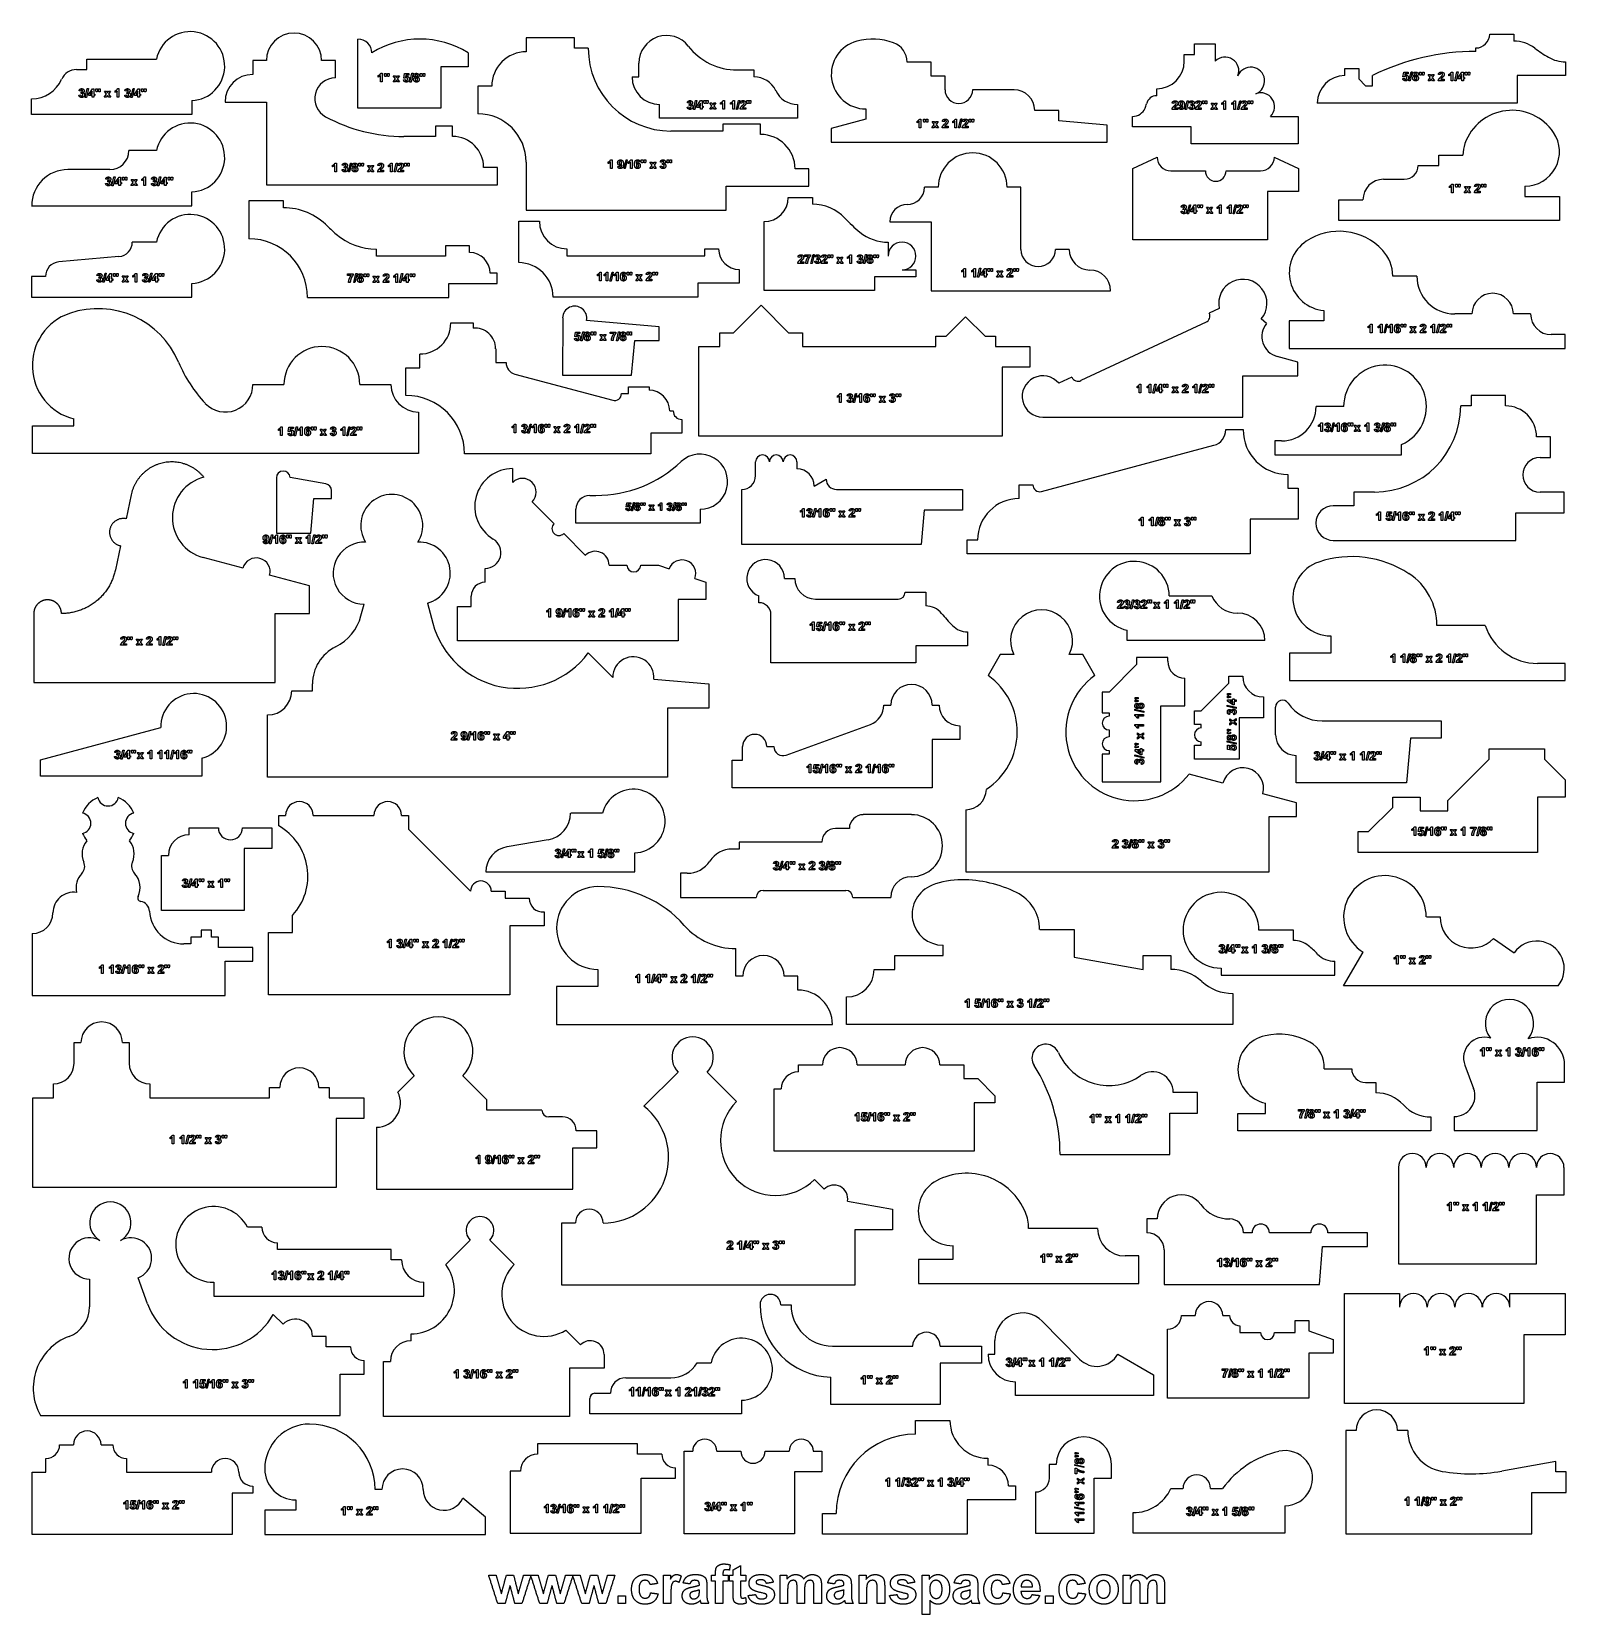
# Model space of a CAD drawing. Header units: millimetres. Extents: x -177 to 177, y -192 to 172.
import ezdxf

# ---------------------------------------------------------------- set-up
doc = ezdxf.new("R2010")
doc.units = ezdxf.units.MM
doc.header["$MEASUREMENT"] = 0
doc.layers.add('Default', color=18, linetype='Continuous')

msp = doc.modelspace()

# ---------------------------------------------------------------- linework, layer by layer
at = {"layer": 'Default', "color": 5}
for p, q in [((159.11, 171.82), (164.67, 171.82)), ((164.67, 171.82), (164.67, 170.23)), ((-101.47, 154.81), (-101.47, 170.69)), ((-51.62, 170.95), (-62.73, 170.95)), ((-62.73, 170.95), (-62.73, 167.77)), ((-51.62, 168.57), (-51.62, 170.95)), ((-48.44, 168.57), (-51.62, 168.57)), ((91.18, 167.18), (91.18, 169.56)), ((91.18, 169.56), (95.94, 169.56)), ((95.94, 169.56), (95.94, 165.59)), ((155.94, 167.85), (155.94, 168.64)), ((-163.9, 163.67), (-163.9, 166.05)), ((-163.9, 166.05), (-147.86, 166.05)), ((-122.54, 165.73), (-125.71, 165.73)), ((-125.71, 165.73), (-125.71, 162.55)), ((-106.66, 165.73), (-109.84, 165.73)), ((-106.66, 161.76), (-106.66, 165.73)), ((-76.07, 164.34), (-82.42, 164.34)), ((-82.42, 164.34), (-82.42, 154.81)), ((-76.07, 167.51), (-76.07, 164.34)), ((-36.76, 161.99), (-36.76, 165.17)), ((30.54, 165.37), (24.98, 165.37)), ((30.54, 162.19), (30.54, 165.37)), ((88.8, 165.6), (88.8, 167.18)), ((88.8, 167.18), (91.18, 167.18)), ((176.57, 165.47), (176.57, 162.29)), ((-166.28, 163.67), (-163.9, 163.67)), ((-96.79, 161.96), (-96.79, 162.31)), ((-96.29, 160.81), (-96.29, 162.25)), ((-95.91, 160.81), (-96.29, 160.81)), ((-96.22, 162.81), (-95.91, 162.81)), ((-95.91, 162.81), (-95.91, 160.81)), ((-95.34, 162.46), (-95.34, 162.8)), ((-95.34, 162.8), (-94.94, 162.8)), ((-95.27, 162.1), (-95.34, 162.46)), ((-95, 162.1), (-95.27, 162.1)), ((-94.94, 162.46), (-95, 162.1)), ((-94.94, 162.8), (-94.94, 162.46)), ((-94.69, 162.46), (-94.69, 162.8)), ((-94.69, 162.8), (-94.28, 162.8)), ((-94.62, 162.1), (-94.69, 162.46)), ((-94.34, 162.1), (-94.62, 162.1)), ((-94.28, 162.46), (-94.34, 162.1)), ((-94.28, 162.8), (-94.28, 162.46)), ((-93.36, 160.81), (-92.85, 161.56)), ((-92.92, 160.81), (-93.36, 160.81)), ((-92.85, 161.56), (-93.34, 162.26)), ((-93.34, 162.26), (-92.88, 162.26)), ((-92.63, 161.26), (-92.92, 160.81)), ((-92.88, 162.26), (-92.63, 161.86)), ((-92.63, 161.86), (-92.37, 162.26)), ((-92.34, 160.81), (-92.63, 161.26)), ((-91.93, 162.26), (-92.41, 161.57)), ((-92.41, 161.57), (-91.88, 160.81)), ((-92.37, 162.26), (-91.93, 162.26)), ((-91.88, 160.81), (-92.34, 160.81)), ((-90.97, 161.33), (-90.59, 161.37)), ((-90.94, 161.73), (-90.74, 162.78)), ((-90.63, 161.69), (-90.94, 161.73)), ((-90.74, 162.78), (-89.73, 162.78)), ((-90.45, 162.42), (-90.51, 162.08)), ((-89.73, 162.42), (-90.45, 162.42)), ((-89.73, 162.78), (-89.73, 162.42)), ((-89.53, 160.78), (-89.06, 162.82)), ((-89.24, 160.78), (-89.53, 160.78)), ((-88.78, 162.82), (-89.24, 160.78)), ((-89.06, 162.82), (-88.78, 162.82)), ((-87.11, 162.46), (-87.11, 162.8)), ((-87.11, 162.8), (-86.7, 162.8)), ((-87.04, 162.1), (-87.11, 162.46)), ((-86.76, 162.1), (-87.04, 162.1)), ((-86.7, 162.46), (-86.76, 162.1)), ((-86.7, 162.8), (-86.7, 162.46)), ((-86.45, 162.46), (-86.45, 162.8)), ((-86.45, 162.8), (-86.05, 162.8)), ((-86.38, 162.1), (-86.45, 162.46)), ((-86.11, 162.1), (-86.38, 162.1)), ((-86.05, 162.46), (-86.11, 162.1)), ((-86.05, 162.8), (-86.05, 162.46)), ((-38.35, 161.99), (-36.76, 161.99)), ((-14.15, 163.58), (-10.29, 163.58)), ((-10.29, 163.58), (-10.29, 161.99)), ((33.71, 162.19), (30.54, 162.19)), ((33.71, 159.02), (33.71, 162.19)), ((125.77, 162.29), (125.77, 163.88)), ((125.77, 163.88), (128.95, 163.88)), ((128.95, 163.88), (128.95, 161.5)), ((128.95, 161.5), (130.54, 159.91)), ((132.13, 159.91), (132.13, 162.29)), ((139.09, 161.62), (139.47, 161.66)), ((139.12, 162.03), (139.32, 163.07)), ((139.43, 161.99), (139.12, 162.03)), ((139.32, 163.07), (140.33, 163.07)), ((139.61, 162.71), (139.54, 162.38)), ((140.33, 162.71), (139.61, 162.71)), ((140.33, 163.07), (140.33, 162.71)), ((140.53, 161.07), (141, 163.12)), ((140.82, 161.07), (140.53, 161.07)), ((141.28, 163.12), (140.82, 161.07)), ((141, 163.12), (141.28, 163.12)), ((142.95, 162.76), (142.95, 163.1)), ((142.95, 163.1), (143.36, 163.1)), ((143.02, 162.39), (142.95, 162.76)), ((143.3, 162.39), (143.02, 162.39)), ((143.36, 162.76), (143.3, 162.39)), ((143.36, 163.1), (143.36, 162.76)), ((143.61, 162.76), (143.61, 163.1)), ((143.61, 163.1), (144.01, 163.1)), ((143.68, 162.39), (143.61, 162.76)), ((143.95, 162.39), (143.68, 162.39)), ((144.01, 162.76), (143.95, 162.39)), ((144.01, 163.1), (144.01, 162.76)), ((144.93, 161.11), (145.44, 161.85)), ((145.37, 161.11), (144.93, 161.11)), ((145.44, 161.85), (144.96, 162.55)), ((144.96, 162.55), (145.42, 162.55)), ((145.66, 161.56), (145.37, 161.11)), ((145.42, 162.55), (145.66, 162.16)), ((145.66, 162.16), (145.92, 162.55)), ((145.95, 161.11), (145.66, 161.56)), ((146.36, 162.55), (145.89, 161.87)), ((145.89, 161.87), (146.41, 161.11)), ((145.92, 162.55), (146.36, 162.55)), ((146.41, 161.11), (145.95, 161.11)), ((148.63, 161.11), (147.28, 161.11)), ((147.7, 162.5), (147.32, 162.54)), ((147.85, 161.47), (148.63, 161.47)), ((148.63, 161.47), (148.63, 161.11)), ((149.74, 162.26), (149.74, 162.6)), ((150.23, 161.11), (150.23, 162.55)), ((150.62, 161.11), (150.23, 161.11)), ((150.31, 163.11), (150.62, 163.11)), ((150.62, 163.11), (150.62, 161.11)), ((151.07, 161.07), (151.54, 163.12)), ((151.36, 161.07), (151.07, 161.07)), ((151.83, 163.12), (151.36, 161.07)), ((151.54, 163.12), (151.83, 163.12)), ((151.88, 161.84), (152.73, 163.1)), ((151.88, 161.5), (151.88, 161.84)), ((152.68, 161.5), (151.88, 161.5)), ((152.68, 162.5), (152.23, 161.84)), ((152.23, 161.84), (152.68, 161.84)), ((152.68, 161.84), (152.68, 162.5)), ((152.68, 161.11), (152.68, 161.5)), ((153.06, 161.11), (152.68, 161.11)), ((152.73, 163.1), (153.06, 163.1)), ((153.06, 163.1), (153.06, 161.84)), ((153.06, 161.84), (153.31, 161.84)), ((153.31, 161.5), (153.06, 161.5)), ((153.06, 161.5), (153.06, 161.11)), ((153.31, 161.84), (153.31, 161.5)), ((153.49, 162.76), (153.49, 163.1)), ((153.49, 163.1), (153.9, 163.1)), ((153.56, 162.39), (153.49, 162.76)), ((153.84, 162.39), (153.56, 162.39)), ((153.9, 162.76), (153.84, 162.39)), ((153.9, 163.1), (153.9, 162.76)), ((154.15, 162.76), (154.15, 163.1)), ((154.15, 163.1), (154.56, 163.1)), ((154.22, 162.39), (154.15, 162.76)), ((154.49, 162.39), (154.22, 162.39)), ((154.56, 162.76), (154.49, 162.39)), ((154.56, 163.1), (154.56, 162.76)), ((176.57, 162.29), (165.46, 162.29)), ((165.46, 162.29), (165.46, 155.94)), ((-176.6, 153.35), (-176.6, 156.92)), ((-165.72, 157.8), (-165.35, 157.84)), ((-165.34, 158.71), (-165.68, 158.77)), ((-165.23, 158.17), (-165.19, 158.5)), ((-164.28, 157.24), (-163.81, 159.29)), ((-163.99, 157.24), (-164.28, 157.24)), ((-163.52, 159.29), (-163.99, 157.24)), ((-163.81, 159.29), (-163.52, 159.29)), ((-163.47, 158), (-162.62, 159.26)), ((-163.47, 157.67), (-163.47, 158)), ((-162.67, 157.67), (-163.47, 157.67)), ((-162.67, 158.66), (-163.12, 158)), ((-163.12, 158), (-162.67, 158)), ((-162.67, 158), (-162.67, 158.66)), ((-162.67, 157.28), (-162.67, 157.67)), ((-162.29, 157.28), (-162.67, 157.28)), ((-162.62, 159.26), (-162.29, 159.26)), ((-162.29, 159.26), (-162.29, 158)), ((-162.29, 158), (-162.04, 158)), ((-162.04, 157.67), (-162.29, 157.67)), ((-162.29, 157.67), (-162.29, 157.28)), ((-162.04, 158), (-162.04, 157.67)), ((-161.86, 158.93), (-161.86, 159.26)), ((-161.86, 159.26), (-161.45, 159.26)), ((-161.78, 158.56), (-161.86, 158.93)), ((-161.51, 158.56), (-161.78, 158.56)), ((-161.45, 158.93), (-161.51, 158.56)), ((-161.45, 159.26), (-161.45, 158.93)), ((-161.2, 158.93), (-161.2, 159.26)), ((-161.2, 159.26), (-160.79, 159.26)), ((-161.13, 158.56), (-161.2, 158.93)), ((-160.85, 158.56), (-161.13, 158.56)), ((-160.79, 158.93), (-160.85, 158.56)), ((-160.79, 159.26), (-160.79, 158.93)), ((-159.87, 157.28), (-159.36, 158.02)), ((-159.43, 157.28), (-159.87, 157.28)), ((-159.36, 158.02), (-159.85, 158.72)), ((-159.85, 158.72), (-159.39, 158.72)), ((-159.14, 157.72), (-159.43, 157.28)), ((-159.39, 158.72), (-159.14, 158.32)), ((-159.14, 158.32), (-158.88, 158.72)), ((-158.85, 157.28), (-159.14, 157.72)), ((-158.44, 158.72), (-158.92, 158.04)), ((-158.92, 158.04), (-158.39, 157.28)), ((-158.88, 158.72), (-158.44, 158.72)), ((-158.39, 157.28), (-158.85, 157.28)), ((-157.37, 158.42), (-157.37, 158.77)), ((-156.88, 157.28), (-156.88, 158.71)), ((-156.5, 157.28), (-156.88, 157.28)), ((-156.81, 159.28), (-156.5, 159.28)), ((-156.5, 159.28), (-156.5, 157.28)), ((-155.18, 157.8), (-154.81, 157.84)), ((-154.79, 158.71), (-155.14, 158.77)), ((-154.68, 158.17), (-154.64, 158.5)), ((-153.73, 157.24), (-153.26, 159.29)), ((-153.45, 157.24), (-153.73, 157.24)), ((-152.98, 159.29), (-153.45, 157.24)), ((-153.26, 159.29), (-152.98, 159.29)), ((-152.93, 158), (-152.08, 159.26)), ((-152.93, 157.67), (-152.93, 158)), ((-152.13, 157.67), (-152.93, 157.67)), ((-152.13, 158.66), (-152.57, 158)), ((-152.57, 158), (-152.13, 158)), ((-152.13, 158), (-152.13, 158.66)), ((-152.13, 157.28), (-152.13, 157.67)), ((-151.74, 157.28), (-152.13, 157.28)), ((-152.08, 159.26), (-151.74, 159.26)), ((-151.74, 159.26), (-151.74, 158)), ((-151.74, 158), (-151.5, 158)), ((-151.5, 157.67), (-151.74, 157.67)), ((-151.74, 157.67), (-151.74, 157.28)), ((-151.5, 158), (-151.5, 157.67)), ((-151.31, 158.93), (-151.31, 159.26)), ((-151.31, 159.26), (-150.9, 159.26)), ((-151.24, 158.56), (-151.31, 158.93)), ((-150.97, 158.56), (-151.24, 158.56)), ((-150.9, 158.93), (-150.97, 158.56)), ((-150.9, 159.26), (-150.9, 158.93)), ((-150.66, 158.93), (-150.66, 159.26)), ((-150.66, 159.26), (-150.25, 159.26)), ((-150.59, 158.56), (-150.66, 158.93)), ((-150.31, 158.56), (-150.59, 158.56)), ((-150.25, 158.93), (-150.31, 158.56)), ((-150.25, 159.26), (-150.25, 158.93)), ((-70.67, 159.84), (-73.85, 159.84)), ((-73.85, 159.84), (-73.85, 153.49)), ((49.59, 159.02), (40.06, 159.02)), ((82.45, 157.66), (82.45, 159.25)), ((130.54, 159.91), (132.13, 159.91)), ((-139.69, 153.35), (-176.6, 153.35)), ((-139.69, 156.54), (-139.69, 153.35)), ((-132.06, 156.2), (-122.54, 156.2)), ((-122.54, 156.2), (-122.54, 137.15)), ((-82.42, 154.81), (-101.47, 154.81)), ((-32, 152.47), (-32, 155.64)), ((-25.66, 155.05), (-25.29, 155.1)), ((-25.28, 155.96), (-25.62, 156.02)), ((-25.17, 155.43), (-25.13, 155.75)), ((-24.22, 154.5), (-23.75, 156.54)), ((-23.93, 154.5), (-24.22, 154.5)), ((-23.46, 156.54), (-23.93, 154.5)), ((-23.75, 156.54), (-23.46, 156.54)), ((-23.41, 155.26), (-22.56, 156.52)), ((-23.41, 154.93), (-23.41, 155.26)), ((-22.61, 154.93), (-23.41, 154.93)), ((-22.61, 155.92), (-23.06, 155.26)), ((-23.06, 155.26), (-22.61, 155.26)), ((-22.61, 155.26), (-22.61, 155.92)), ((-22.61, 154.53), (-22.61, 154.93)), ((-22.23, 154.53), (-22.61, 154.53)), ((-22.56, 156.52), (-22.23, 156.52)), ((-22.23, 156.52), (-22.23, 155.26)), ((-22.23, 155.26), (-21.98, 155.26)), ((-21.98, 154.93), (-22.23, 154.93)), ((-22.23, 154.93), (-22.23, 154.53)), ((-21.98, 155.26), (-21.98, 154.93)), ((-21.8, 156.18), (-21.8, 156.52)), ((-21.8, 156.52), (-21.39, 156.52)), ((-21.73, 155.82), (-21.8, 156.18)), ((-21.45, 155.82), (-21.73, 155.82)), ((-21.39, 156.18), (-21.45, 155.82)), ((-21.39, 156.52), (-21.39, 156.18)), ((-21.28, 156.18), (-21.28, 156.52)), ((-21.28, 156.52), (-20.87, 156.52)), ((-21.21, 155.82), (-21.28, 156.18)), ((-20.94, 155.82), (-21.21, 155.82)), ((-20.87, 156.18), (-20.94, 155.82)), ((-20.87, 156.52), (-20.87, 156.18)), ((-20.47, 154.53), (-19.96, 155.28)), ((-20.03, 154.53), (-20.47, 154.53)), ((-19.96, 155.28), (-20.44, 155.98)), ((-20.44, 155.98), (-19.98, 155.98)), ((-19.74, 154.98), (-20.03, 154.53)), ((-19.98, 155.98), (-19.74, 155.58)), ((-19.74, 155.58), (-19.48, 155.98)), ((-19.45, 154.53), (-19.74, 154.98)), ((-19.04, 155.98), (-19.51, 155.29)), ((-19.51, 155.29), (-18.99, 154.53)), ((-19.48, 155.98), (-19.04, 155.98)), ((-18.99, 154.53), (-19.45, 154.53)), ((-17.97, 155.68), (-17.97, 156.03)), ((-17.48, 154.53), (-17.48, 155.97)), ((-17.09, 154.53), (-17.48, 154.53)), ((-17.4, 156.53), (-17.09, 156.53)), ((-17.09, 156.53), (-17.09, 154.53)), ((-15.66, 155.68), (-15.66, 156.03)), ((-15.17, 154.53), (-15.17, 155.97)), ((-14.78, 154.53), (-15.17, 154.53)), ((-15.09, 156.53), (-14.78, 156.53)), ((-14.78, 156.53), (-14.78, 154.53)), ((-14.33, 154.5), (-13.86, 156.54)), ((-14.04, 154.5), (-14.33, 154.5)), ((-13.57, 156.54), (-14.04, 154.5)), ((-13.86, 156.54), (-13.57, 156.54)), ((-12.15, 154.53), (-13.5, 154.53)), ((-13.08, 155.93), (-13.46, 155.96)), ((-12.93, 154.89), (-12.15, 154.89)), ((-12.15, 154.89), (-12.15, 154.53)), ((-11.91, 156.18), (-11.91, 156.52)), ((-11.91, 156.52), (-11.5, 156.52)), ((-11.84, 155.82), (-11.91, 156.18)), ((-11.56, 155.82), (-11.84, 155.82)), ((-11.5, 156.18), (-11.56, 155.82)), ((-11.5, 156.52), (-11.5, 156.18)), ((-11.4, 156.18), (-11.4, 156.52)), ((-11.4, 156.52), (-10.99, 156.52)), ((-11.33, 155.82), (-11.4, 156.18)), ((-11.05, 155.82), (-11.33, 155.82)), ((-10.99, 156.18), (-11.05, 155.82)), ((-10.99, 156.52), (-10.99, 156.18)), ((-0.25, 155.64), (-0.25, 152.47)), ((15.46, 154.62), (15.46, 152.23)), ((59.9, 154.26), (54.35, 154.26)), ((59.9, 151.87), (59.9, 154.26)), ((87.31, 154.49), (85.97, 154.49)), ((86.39, 155.89), (86.01, 155.93)), ((86.54, 154.85), (87.31, 154.85)), ((87.31, 154.85), (87.31, 154.49)), ((87.56, 154.95), (87.93, 154.99)), ((88.99, 154.46), (89.46, 156.51)), ((89.28, 154.46), (88.99, 154.46)), ((89.75, 156.51), (89.28, 154.46)), ((89.46, 156.51), (89.75, 156.51)), ((89.86, 155.02), (90.23, 155.06)), ((90.24, 155.93), (89.89, 155.98)), ((90.35, 155.39), (90.39, 155.72)), ((92.71, 154.49), (91.36, 154.49)), ((91.78, 155.89), (91.4, 155.93)), ((91.93, 154.85), (92.71, 154.85)), ((92.71, 154.85), (92.71, 154.49)), ((92.96, 156.15), (92.96, 156.48)), ((92.96, 156.48), (93.36, 156.48)), ((93.03, 155.78), (92.96, 156.15)), ((93.3, 155.78), (93.03, 155.78)), ((93.36, 156.15), (93.3, 155.78)), ((93.36, 156.48), (93.36, 156.15)), ((93.61, 156.15), (93.61, 156.48)), ((93.61, 156.48), (94.02, 156.48)), ((93.68, 155.78), (93.61, 156.15)), ((93.96, 155.78), (93.68, 155.78)), ((94.02, 156.15), (93.96, 155.78)), ((94.02, 156.48), (94.02, 156.15)), ((94.94, 154.49), (95.45, 155.24)), ((95.38, 154.49), (94.94, 154.49)), ((95.45, 155.24), (94.96, 155.94)), ((94.96, 155.94), (95.42, 155.94)), ((95.67, 154.94), (95.38, 154.49)), ((95.42, 155.94), (95.67, 155.54)), ((95.67, 155.54), (95.93, 155.94)), ((95.96, 154.49), (95.67, 154.94)), ((96.37, 155.94), (95.89, 155.25)), ((95.89, 155.25), (96.42, 154.49)), ((95.93, 155.94), (96.37, 155.94)), ((96.42, 154.49), (95.96, 154.49)), ((97.44, 155.64), (97.44, 155.99)), ((97.93, 154.49), (97.93, 155.93)), ((98.31, 154.49), (97.93, 154.49)), ((98, 156.49), (98.31, 156.49)), ((98.31, 156.49), (98.31, 154.49)), ((99.75, 155.64), (99.75, 155.99)), ((100.24, 154.49), (100.24, 155.93)), ((100.62, 154.49), (100.24, 154.49)), ((100.31, 156.49), (100.62, 156.49)), ((100.62, 156.49), (100.62, 154.49)), ((101.08, 154.46), (101.55, 156.51)), ((101.36, 154.46), (101.08, 154.46)), ((101.83, 156.51), (101.36, 154.46)), ((101.55, 156.51), (101.83, 156.51)), ((103.25, 154.49), (101.91, 154.49)), ((102.33, 155.89), (101.94, 155.93)), ((102.48, 154.85), (103.25, 154.85)), ((103.25, 154.85), (103.25, 154.49)), ((103.5, 156.15), (103.5, 156.48)), ((103.5, 156.48), (103.91, 156.48)), ((103.57, 155.78), (103.5, 156.15)), ((103.85, 155.78), (103.57, 155.78)), ((103.91, 156.15), (103.85, 155.78)), ((103.91, 156.48), (103.91, 156.15)), ((104.15, 156.15), (104.15, 156.48)), ((104.15, 156.48), (104.56, 156.48)), ((104.22, 155.78), (104.15, 156.15)), ((104.5, 155.78), (104.22, 155.78)), ((104.56, 156.15), (104.5, 155.78)), ((104.56, 156.48), (104.56, 156.15)), ((165.46, 155.94), (119.42, 155.94)), ((-79.67, 150.65), (-83.64, 150.65)), ((-83.64, 150.65), (-83.64, 148.27)), ((-79.67, 148.27), (-79.67, 150.65)), ((-0.25, 152.47), (-32, 152.47)), ((-17.49, 149.52), (-29.39, 149.52)), ((-8.76, 151.1), (-17.49, 151.1)), ((-17.49, 151.1), (-17.49, 149.52)), ((-8.76, 148.72), (-8.76, 151.1)), ((15.46, 152.23), (7.52, 150.11)), ((7.52, 150.11), (7.52, 146.93)), ((27.27, 151.42), (27.27, 151.77)), ((27.77, 150.28), (27.77, 151.71)), ((28.15, 150.28), (27.77, 150.28)), ((27.84, 152.28), (28.15, 152.28)), ((28.15, 152.28), (28.15, 150.28)), ((28.72, 151.93), (28.72, 152.26)), ((28.72, 152.26), (29.12, 152.26)), ((28.79, 151.56), (28.72, 151.93)), ((29.06, 151.56), (28.79, 151.56)), ((29.12, 151.93), (29.06, 151.56)), ((29.12, 152.26), (29.12, 151.93)), ((29.37, 151.93), (29.37, 152.26)), ((29.37, 152.26), (29.78, 152.26)), ((29.44, 151.56), (29.37, 151.93)), ((29.72, 151.56), (29.44, 151.56)), ((29.78, 151.93), (29.72, 151.56)), ((29.78, 152.26), (29.78, 151.93)), ((30.7, 150.28), (31.21, 151.02)), ((31.14, 150.28), (30.7, 150.28)), ((31.21, 151.02), (30.72, 151.72)), ((30.72, 151.72), (31.18, 151.72)), ((31.43, 150.72), (31.14, 150.28)), ((31.18, 151.72), (31.43, 151.32)), ((31.43, 151.32), (31.69, 151.72)), ((31.72, 150.28), (31.43, 150.72)), ((32.13, 151.72), (31.65, 151.04)), ((31.65, 151.04), (32.18, 150.28)), ((31.69, 151.72), (32.13, 151.72)), ((32.18, 150.28), (31.72, 150.28)), ((34.4, 150.28), (33.05, 150.28)), ((33.47, 151.67), (33.09, 151.71)), ((33.62, 150.63), (34.4, 150.63)), ((34.4, 150.63), (34.4, 150.28)), ((35.51, 151.42), (35.51, 151.77)), ((36, 150.28), (36, 151.71)), ((36.38, 150.28), (36, 150.28)), ((36.07, 152.28), (36.38, 152.28)), ((36.38, 152.28), (36.38, 150.28)), ((36.84, 150.24), (37.31, 152.29)), ((37.12, 150.24), (36.84, 150.24)), ((37.59, 152.29), (37.12, 150.24)), ((37.31, 152.29), (37.59, 152.29)), ((39.01, 150.28), (37.67, 150.28)), ((38.09, 151.67), (37.7, 151.71)), ((38.24, 150.63), (39.01, 150.63)), ((39.01, 150.63), (39.01, 150.28)), ((39.26, 151.93), (39.26, 152.26)), ((39.26, 152.26), (39.67, 152.26)), ((39.33, 151.56), (39.26, 151.93)), ((39.61, 151.56), (39.33, 151.56)), ((39.67, 151.93), (39.61, 151.56)), ((39.67, 152.26), (39.67, 151.93)), ((39.91, 151.93), (39.91, 152.26)), ((39.91, 152.26), (40.32, 152.26)), ((39.98, 151.56), (39.91, 151.93)), ((40.26, 151.56), (39.98, 151.56)), ((40.32, 151.93), (40.26, 151.56)), ((40.32, 152.26), (40.32, 151.93)), ((71.02, 150.9), (59.9, 151.87)), ((71.02, 146.93), (71.02, 150.9)), ((76.89, 150.51), (76.89, 152.89)), ((90.38, 150.51), (76.89, 150.51)), ((90.38, 146.54), (90.38, 150.51)), ((108.64, 152.89), (114.99, 152.89)), ((114.99, 152.89), (114.99, 146.54)), ((-83.64, 148.27), (-90.89, 148.27)), ((7.52, 146.93), (71.02, 146.93)), ((114.99, 146.54), (90.38, 146.54)), ((-147.86, 145), (-154.21, 145)), ((-103.68, 140.09), (-103.21, 142.14)), ((-102.93, 142.14), (-103.39, 140.09)), ((-103.21, 142.14), (-102.93, 142.14)), ((-93.14, 140.09), (-92.67, 142.14)), ((-92.38, 142.14), (-92.85, 140.09)), ((-92.67, 142.14), (-92.38, 142.14)), ((-62.73, 142.37), (-62.73, 131.26)), ((-43.84, 142.04), (-43.84, 142.39)), ((-43.35, 140.89), (-43.35, 142.33)), ((-43.28, 142.89), (-42.97, 142.89)), ((-42.97, 142.89), (-42.97, 140.89)), ((-40.2, 140.86), (-39.73, 142.91)), ((-39.45, 142.91), (-39.92, 140.86)), ((-39.73, 142.91), (-39.45, 142.91)), ((-39.23, 142.04), (-39.23, 142.39)), ((-38.73, 140.89), (-38.73, 142.33)), ((-38.66, 142.89), (-38.35, 142.89)), ((-38.35, 142.89), (-38.35, 140.89)), ((-36.5, 142.4), (-36.87, 142.36)), ((-36.24, 142.55), (-36.24, 142.88)), ((-36.24, 142.88), (-35.83, 142.88)), ((-36.17, 142.18), (-36.24, 142.55)), ((-35.89, 142.18), (-36.17, 142.18)), ((-35.83, 142.55), (-35.89, 142.18)), ((-35.83, 142.88), (-35.83, 142.55)), ((-35.58, 142.55), (-35.58, 142.88)), ((-35.58, 142.88), (-35.18, 142.88)), ((-35.51, 142.18), (-35.58, 142.55)), ((-35.24, 142.18), (-35.51, 142.18)), ((-35.18, 142.55), (-35.24, 142.18)), ((-35.18, 142.88), (-35.18, 142.55)), ((-33.74, 141.64), (-34.23, 142.34)), ((-34.23, 142.34), (-33.77, 142.34)), ((-33.77, 142.34), (-33.53, 141.94)), ((-33.53, 141.94), (-33.26, 142.34)), ((-32.82, 142.34), (-33.3, 141.65)), ((-33.26, 142.34), (-32.82, 142.34)), ((-31.49, 142.33), (-31.83, 142.38)), ((-30.31, 142.55), (-30.31, 142.88)), ((-30.31, 142.88), (-29.9, 142.88)), ((-30.24, 142.18), (-30.31, 142.55)), ((-29.97, 142.18), (-30.24, 142.18)), ((-29.9, 142.55), (-29.97, 142.18)), ((-29.9, 142.88), (-29.9, 142.55)), ((-29.66, 142.55), (-29.66, 142.88)), ((-29.66, 142.88), (-29.25, 142.88)), ((-29.59, 142.18), (-29.66, 142.55)), ((-29.31, 142.18), (-29.59, 142.18)), ((-29.25, 142.55), (-29.31, 142.18)), ((-29.25, 142.88), (-29.25, 142.55)), ((76.98, 140.92), (82.54, 143.51)), ((109.52, 143.51), (115.08, 140.92)), ((147.39, 141.59), (147.39, 143.97)), ((147.39, 143.97), (152.95, 143.97)), ((-158.58, 140.64), (-168.26, 140.64)), ((-158.14, 136.9), (-157.67, 138.95)), ((-157.39, 138.95), (-157.86, 136.9)), ((-157.67, 138.95), (-157.39, 138.95)), ((-157.34, 137.67), (-156.48, 138.93)), ((-156.48, 138.93), (-156.15, 138.93)), ((-156.15, 138.93), (-156.15, 137.67)), ((-155.72, 138.59), (-155.72, 138.93)), ((-155.72, 138.93), (-155.31, 138.93)), ((-155.65, 138.22), (-155.72, 138.59)), ((-155.31, 138.59), (-155.37, 138.22)), ((-155.31, 138.93), (-155.31, 138.59)), ((-155.07, 138.59), (-155.07, 138.93)), ((-155.07, 138.93), (-154.66, 138.93)), ((-155, 138.22), (-155.07, 138.59)), ((-154.66, 138.59), (-154.72, 138.22)), ((-154.66, 138.93), (-154.66, 138.59)), ((-150.67, 138.94), (-150.36, 138.94)), ((-150.36, 138.94), (-150.36, 136.94)), ((-147.6, 136.9), (-147.13, 138.95)), ((-146.84, 138.95), (-147.31, 136.9)), ((-147.13, 138.95), (-146.84, 138.95)), ((-146.79, 137.67), (-145.94, 138.93)), ((-145.94, 138.93), (-145.61, 138.93)), ((-145.61, 138.93), (-145.61, 137.67)), ((-145.18, 138.59), (-145.18, 138.93)), ((-145.18, 138.93), (-144.77, 138.93)), ((-145.11, 138.22), (-145.18, 138.59)), ((-144.77, 138.59), (-144.83, 138.22)), ((-144.77, 138.93), (-144.77, 138.59)), ((-144.52, 138.59), (-144.52, 138.93)), ((-144.52, 138.93), (-144.11, 138.93)), ((-144.45, 138.22), (-144.52, 138.59)), ((-144.11, 138.59), (-144.18, 138.22)), ((-144.11, 138.93), (-144.11, 138.59)), ((-107.32, 141.28), (-107.32, 141.63)), ((-106.83, 140.13), (-106.83, 141.57)), ((-106.44, 140.13), (-106.83, 140.13)), ((-106.75, 142.13), (-106.44, 142.13)), ((-106.44, 142.13), (-106.44, 140.13)), ((-105.12, 140.65), (-104.75, 140.7)), ((-104.74, 141.56), (-105.09, 141.62)), ((-104.63, 141.03), (-104.59, 141.35)), ((-103.39, 140.09), (-103.68, 140.09)), ((-101.26, 141.78), (-101.26, 142.12)), ((-101.26, 142.12), (-100.85, 142.12)), ((-101.19, 141.42), (-101.26, 141.78)), ((-100.91, 141.42), (-101.19, 141.42)), ((-100.85, 141.78), (-100.91, 141.42)), ((-100.85, 142.12), (-100.85, 141.78)), ((-100.6, 141.78), (-100.6, 142.12)), ((-100.6, 142.12), (-100.2, 142.12)), ((-100.53, 141.42), (-100.6, 141.78)), ((-100.26, 141.42), (-100.53, 141.42)), ((-100.2, 141.78), (-100.26, 141.42)), ((-100.2, 142.12), (-100.2, 141.78)), ((-99.28, 140.13), (-98.77, 140.88)), ((-98.84, 140.13), (-99.28, 140.13)), ((-98.77, 140.88), (-99.25, 141.58)), ((-99.25, 141.58), (-98.79, 141.58)), ((-98.55, 140.58), (-98.84, 140.13)), ((-98.79, 141.58), (-98.55, 141.18)), ((-98.55, 141.18), (-98.29, 141.58)), ((-98.26, 140.13), (-98.55, 140.58)), ((-97.85, 141.58), (-98.32, 140.89)), ((-98.32, 140.89), (-97.8, 140.13)), ((-98.29, 141.58), (-97.85, 141.58)), ((-97.8, 140.13), (-98.26, 140.13)), ((-95.58, 140.13), (-96.93, 140.13)), ((-96.51, 141.53), (-96.89, 141.56)), ((-96.36, 140.49), (-95.58, 140.49)), ((-95.58, 140.49), (-95.58, 140.13)), ((-94.47, 141.28), (-94.47, 141.63)), ((-93.97, 140.13), (-93.97, 141.57)), ((-93.59, 140.13), (-93.97, 140.13)), ((-93.9, 142.13), (-93.59, 142.13)), ((-93.59, 142.13), (-93.59, 140.13)), ((-92.85, 140.09), (-93.14, 140.09)), ((-90.96, 140.13), (-92.31, 140.13)), ((-91.89, 141.53), (-92.27, 141.56)), ((-91.74, 140.49), (-90.96, 140.49)), ((-90.96, 140.49), (-90.96, 140.13)), ((-90.72, 141.78), (-90.72, 142.12)), ((-90.72, 142.12), (-90.31, 142.12)), ((-90.64, 141.42), (-90.72, 141.78)), ((-90.37, 141.42), (-90.64, 141.42)), ((-90.31, 141.78), (-90.37, 141.42)), ((-90.31, 142.12), (-90.31, 141.78)), ((-90.06, 141.78), (-90.06, 142.12)), ((-90.06, 142.12), (-89.65, 142.12)), ((-89.99, 141.42), (-90.06, 141.78)), ((-89.71, 141.42), (-89.99, 141.42)), ((-89.65, 141.78), (-89.71, 141.42)), ((-89.65, 142.12), (-89.65, 141.78)), ((-69.36, 141.12), (-72.53, 141.12)), ((-69.36, 137.15), (-69.36, 141.12)), ((-42.97, 140.89), (-43.35, 140.89)), ((-41.63, 141.35), (-41.26, 141.39)), ((-39.92, 140.86), (-40.2, 140.86)), ((-38.35, 140.89), (-38.73, 140.89)), ((-34.26, 140.89), (-33.74, 141.64)), ((-33.82, 140.89), (-34.26, 140.89)), ((-33.53, 141.34), (-33.82, 140.89)), ((-33.24, 140.89), (-33.53, 141.34)), ((-33.3, 141.65), (-32.78, 140.89)), ((-32.78, 140.89), (-33.24, 140.89)), ((-31.87, 141.42), (-31.5, 141.46)), ((-31.37, 141.79), (-31.33, 142.12)), ((2.35, 140.79), (-0.82, 140.79)), ((2.35, 136.82), (2.35, 140.79)), ((76.98, 124.46), (76.98, 140.92)), ((85.71, 140.34), (93.65, 140.34)), ((98.41, 140.34), (106.35, 140.34)), ((115.08, 140.92), (115.08, 135.58)), ((142.63, 141.59), (147.39, 141.59)), ((-159.58, 137.46), (-159.21, 137.51)), ((-159.2, 138.37), (-159.55, 138.43)), ((-159.09, 137.84), (-159.05, 138.16)), ((-157.86, 136.9), (-158.14, 136.9)), ((-157.34, 137.33), (-157.34, 137.67)), ((-156.53, 137.33), (-157.34, 137.33)), ((-156.53, 138.33), (-156.98, 137.67)), ((-156.98, 137.67), (-156.53, 137.67)), ((-156.53, 137.67), (-156.53, 138.33)), ((-156.53, 136.94), (-156.53, 137.33)), ((-156.15, 136.94), (-156.53, 136.94)), ((-156.15, 137.67), (-155.91, 137.67)), ((-155.91, 137.33), (-156.15, 137.33)), ((-156.15, 137.33), (-156.15, 136.94)), ((-155.91, 137.67), (-155.91, 137.33)), ((-155.37, 138.22), (-155.65, 138.22)), ((-154.72, 138.22), (-155, 138.22)), ((-153.74, 136.94), (-153.23, 137.68)), ((-153.3, 136.94), (-153.74, 136.94)), ((-153.23, 137.68), (-153.71, 138.38)), ((-153.71, 138.38), (-153.25, 138.38)), ((-153.01, 137.39), (-153.3, 136.94)), ((-153.25, 138.38), (-153.01, 137.99)), ((-153.01, 137.99), (-152.75, 138.38)), ((-152.72, 136.94), (-153.01, 137.39)), ((-152.31, 138.38), (-152.78, 137.7)), ((-152.78, 137.7), (-152.26, 136.94)), ((-152.75, 138.38), (-152.31, 138.38)), ((-152.26, 136.94), (-152.72, 136.94)), ((-151.24, 138.09), (-151.24, 138.43)), ((-150.74, 136.94), (-150.74, 138.38)), ((-150.36, 136.94), (-150.74, 136.94)), ((-149.04, 137.46), (-148.67, 137.51)), ((-148.66, 138.37), (-149, 138.43)), ((-148.55, 137.84), (-148.51, 138.16)), ((-147.31, 136.9), (-147.6, 136.9)), ((-146.79, 137.33), (-146.79, 137.67)), ((-145.99, 137.33), (-146.79, 137.33)), ((-145.99, 138.33), (-146.44, 137.67)), ((-146.44, 137.67), (-145.99, 137.67)), ((-145.99, 137.67), (-145.99, 138.33)), ((-145.99, 136.94), (-145.99, 137.33)), ((-145.61, 136.94), (-145.99, 136.94)), ((-145.61, 137.67), (-145.36, 137.67)), ((-145.36, 137.33), (-145.61, 137.33)), ((-145.61, 137.33), (-145.61, 136.94)), ((-145.36, 137.67), (-145.36, 137.33)), ((-144.83, 138.22), (-145.11, 138.22)), ((-144.18, 138.22), (-144.45, 138.22)), ((-139.69, 132.3), (-139.69, 135.49)), ((-122.54, 137.15), (-69.36, 137.15)), ((-16.7, 131.26), (-16.7, 136.82)), ((-16.7, 136.82), (2.35, 136.82)), ((32.14, 136.56), (28.96, 136.56)), ((51.18, 136.56), (48.01, 136.56)), ((51.18, 122.27), (51.18, 136.56)), ((115.08, 135.58), (107.94, 135.58)), ((107.94, 135.58), (107.94, 124.46)), ((134.69, 138.41), (139.46, 138.41)), ((149.83, 136.47), (149.83, 136.82)), ((150.32, 135.32), (150.32, 136.76)), ((150.7, 135.32), (150.32, 135.32)), ((150.39, 137.32), (150.7, 137.32)), ((150.7, 137.32), (150.7, 135.32)), ((151.27, 136.98), (151.27, 137.31)), ((151.27, 137.31), (151.68, 137.31)), ((151.34, 136.61), (151.27, 136.98)), ((151.62, 136.61), (151.34, 136.61)), ((151.68, 136.98), (151.62, 136.61)), ((151.68, 137.31), (151.68, 136.98)), ((151.92, 136.98), (151.92, 137.31)), ((151.92, 137.31), (152.33, 137.31)), ((151.99, 136.61), (151.92, 136.98)), ((152.27, 136.61), (151.99, 136.61)), ((152.33, 136.98), (152.27, 136.61)), ((152.33, 137.31), (152.33, 136.98)), ((153.25, 135.32), (153.76, 136.07)), ((153.69, 135.32), (153.25, 135.32)), ((153.76, 136.07), (153.28, 136.77)), ((153.28, 136.77), (153.74, 136.77)), ((153.98, 135.77), (153.69, 135.32)), ((153.74, 136.77), (153.98, 136.37)), ((153.98, 136.37), (154.24, 136.77)), ((154.27, 135.32), (153.98, 135.77)), ((154.68, 136.77), (154.21, 136.08)), ((154.21, 136.08), (154.73, 135.32)), ((154.24, 136.77), (154.68, 136.77)), ((154.73, 135.32), (154.27, 135.32)), ((156.95, 135.32), (155.6, 135.32)), ((156.02, 136.72), (155.64, 136.76)), ((156.17, 135.68), (156.95, 135.68)), ((156.95, 135.68), (156.95, 135.32)), ((157.2, 136.98), (157.2, 137.31)), ((157.2, 137.31), (157.6, 137.31)), ((157.27, 136.61), (157.2, 136.98)), ((157.54, 136.61), (157.27, 136.61)), ((157.6, 136.98), (157.54, 136.61)), ((157.6, 137.31), (157.6, 136.98)), ((157.85, 136.98), (157.85, 137.31)), ((157.85, 137.31), (158.26, 137.31)), ((157.92, 136.61), (157.85, 136.98)), ((158.2, 136.61), (157.92, 136.61)), ((158.26, 136.98), (158.2, 136.61)), ((158.26, 137.31), (158.26, 136.98)), ((167.24, 136.82), (167.24, 134.44)), ((-176.6, 132.3), (-139.69, 132.3)), ((-118.64, 133.44), (-126.57, 133.44)), ((-126.57, 133.44), (-126.57, 124.71)), ((-118.64, 131.85), (-118.64, 133.44)), ((-62.73, 131.26), (-16.7, 131.26)), ((-2.39, 134.23), (3.17, 134.23)), ((3.17, 134.23), (3.17, 132.65)), ((88.43, 131.94), (88.08, 132)), ((88.54, 131.41), (88.58, 131.73)), ((89.49, 130.47), (89.96, 132.52)), ((90.24, 132.52), (89.77, 130.47)), ((89.96, 132.52), (90.24, 132.52)), ((90.29, 131.24), (91.14, 132.5)), ((90.29, 130.91), (90.29, 131.24)), ((91.09, 131.9), (90.65, 131.24)), ((90.65, 131.24), (91.09, 131.24)), ((91.09, 131.24), (91.09, 131.9)), ((91.14, 132.5), (91.48, 132.5)), ((91.48, 132.5), (91.48, 131.24)), ((91.48, 131.24), (91.72, 131.24)), ((91.72, 131.24), (91.72, 130.91)), ((91.91, 132.16), (91.91, 132.5)), ((91.91, 132.5), (92.31, 132.5)), ((91.98, 131.8), (91.91, 132.16)), ((92.25, 131.8), (91.98, 131.8)), ((92.31, 132.16), (92.25, 131.8)), ((92.31, 132.5), (92.31, 132.16)), ((92.56, 132.16), (92.56, 132.5)), ((92.56, 132.5), (92.97, 132.5)), ((92.63, 131.8), (92.56, 132.16)), ((92.91, 131.8), (92.63, 131.8)), ((92.97, 132.16), (92.91, 131.8)), ((92.97, 132.5), (92.97, 132.16)), ((93.89, 130.51), (94.4, 131.26)), ((94.4, 131.26), (93.91, 131.96)), ((93.91, 131.96), (94.37, 131.96)), ((94.37, 131.96), (94.62, 131.56)), ((94.62, 131.56), (94.88, 131.96)), ((95.32, 131.96), (94.84, 131.27)), ((94.84, 131.27), (95.37, 130.51)), ((94.88, 131.96), (95.32, 131.96)), ((96.39, 131.66), (96.39, 132.01)), ((96.88, 130.51), (96.88, 131.95)), ((96.96, 132.51), (97.27, 132.51)), ((97.27, 132.51), (97.27, 130.51)), ((98.7, 131.66), (98.7, 132.01)), ((99.19, 130.51), (99.19, 131.95)), ((99.26, 132.51), (99.57, 132.51)), ((99.57, 132.51), (99.57, 130.51)), ((100.03, 130.47), (100.5, 132.52)), ((100.78, 132.52), (100.31, 130.47)), ((100.5, 132.52), (100.78, 132.52)), ((101.28, 131.91), (100.9, 131.94)), ((102.45, 132.16), (102.45, 132.5)), ((102.45, 132.5), (102.86, 132.5)), ((102.52, 131.8), (102.45, 132.16)), ((102.8, 131.8), (102.52, 131.8)), ((102.86, 132.16), (102.8, 131.8)), ((102.86, 132.5), (102.86, 132.16)), ((103.11, 132.16), (103.11, 132.5)), ((103.11, 132.5), (103.51, 132.5)), ((103.18, 131.8), (103.11, 132.16)), ((103.45, 131.8), (103.18, 131.8)), ((103.51, 132.16), (103.45, 131.8)), ((103.51, 132.5), (103.51, 132.16)), ((124.37, 128.89), (124.37, 133.65)), ((124.37, 133.65), (129.93, 133.65)), ((167.24, 134.44), (175.17, 134.44)), ((175.17, 134.44), (175.17, 128.89)), ((-64.46, 119.21), (-64.46, 128.74)), ((-64.46, 128.74), (-59.7, 128.74)), ((-7.95, 112.8), (-7.95, 128.68)), ((21.02, 128.62), (30.55, 128.62)), ((30.55, 128.62), (30.55, 112.75)), ((88.04, 131.03), (88.41, 131.08)), ((89.77, 130.47), (89.49, 130.47)), ((91.09, 130.91), (90.29, 130.91)), ((91.09, 130.51), (91.09, 130.91)), ((91.48, 130.51), (91.09, 130.51)), ((91.72, 130.91), (91.48, 130.91)), ((91.48, 130.91), (91.48, 130.51)), ((94.33, 130.51), (93.89, 130.51)), ((94.62, 130.96), (94.33, 130.51)), ((94.91, 130.51), (94.62, 130.96)), ((95.37, 130.51), (94.91, 130.51)), ((97.27, 130.51), (96.88, 130.51)), ((99.57, 130.51), (99.19, 130.51)), ((100.31, 130.47), (100.03, 130.47)), ((102.2, 130.51), (100.86, 130.51)), ((101.43, 130.87), (102.2, 130.87)), ((102.2, 130.87), (102.2, 130.51)), ((175.17, 128.89), (124.37, 128.89)), ((-147.86, 123.95), (-153.42, 123.95)), ((107.94, 124.46), (76.98, 124.46)), ((-156.5, 120.59), (-170.35, 119.38)), ((-97.21, 120.74), (-97.21, 122.33)), ((-81.33, 120.74), (-97.21, 120.74)), ((-75.78, 123.12), (-81.33, 123.12)), ((-81.33, 123.12), (-81.33, 120.74)), ((-75.78, 121.53), (-75.78, 123.12)), ((-53.35, 122.39), (-53.35, 120.8)), ((-53.35, 120.8), (-21.6, 120.8)), ((-21.6, 120.8), (-21.6, 122.39)), ((-21.6, 122.39), (-18.43, 122.39)), ((0.23, 120.43), (-0.15, 120.47)), ((1.39, 120.64), (1.39, 121)), ((1.39, 121), (2.7, 121)), ((2.27, 120.64), (1.39, 120.64)), ((2.7, 121), (2.7, 120.73)), ((2.84, 119), (3.31, 121.05)), ((3.59, 121.05), (3.12, 119)), ((3.31, 121.05), (3.59, 121.05)), ((4.08, 120.47), (3.74, 120.52)), ((5.63, 120.43), (5.24, 120.47)), ((6.8, 120.69), (6.8, 121.02)), ((6.8, 121.02), (7.21, 121.02)), ((6.87, 120.32), (6.8, 120.69)), ((7.15, 120.32), (6.87, 120.32)), ((7.21, 120.69), (7.15, 120.32)), ((7.21, 121.02), (7.21, 120.69)), ((7.45, 120.69), (7.45, 121.02)), ((7.45, 121.02), (7.86, 121.02)), ((7.53, 120.32), (7.45, 120.69)), ((7.8, 120.32), (7.53, 120.32)), ((7.86, 120.69), (7.8, 120.32)), ((7.86, 121.02), (7.86, 120.69)), ((9.29, 119.78), (8.81, 120.48)), ((8.81, 120.48), (9.27, 120.48)), ((9.27, 120.48), (9.51, 120.08)), ((9.51, 120.08), (9.77, 120.48)), ((10.21, 120.48), (9.74, 119.79)), ((9.77, 120.48), (10.21, 120.48)), ((11.28, 120.18), (11.28, 120.53)), ((11.78, 119.03), (11.78, 120.47)), ((11.85, 121.03), (12.16, 121.03)), ((12.16, 121.03), (12.16, 119.03)), ((13.86, 120.47), (13.52, 120.52)), ((14.92, 119), (15.39, 121.05)), ((15.68, 121.05), (15.21, 119)), ((15.39, 121.05), (15.68, 121.05)), ((17.34, 120.69), (17.34, 121.02)), ((17.34, 121.02), (17.75, 121.02)), ((17.41, 120.32), (17.34, 120.69)), ((17.69, 120.32), (17.41, 120.32)), ((17.75, 120.69), (17.69, 120.32)), ((17.75, 121.02), (17.75, 120.69)), ((18, 120.69), (18, 121.02)), ((18, 121.02), (18.41, 121.02)), ((18.07, 120.32), (18, 120.69)), ((18.34, 120.32), (18.07, 120.32)), ((18.41, 120.69), (18.34, 120.32)), ((18.41, 121.02), (18.41, 120.69)), ((20.63, 123.91), (20.63, 120.74)), ((62.3, 122.27), (59.12, 122.27)), ((-160.18, 114.7), (-159.71, 116.75)), ((-159.42, 116.75), (-159.89, 114.7)), ((-159.71, 116.75), (-159.42, 116.75)), ((-159.37, 115.46), (-158.52, 116.73)), ((-158.52, 116.73), (-158.19, 116.73)), ((-158.19, 116.73), (-158.19, 115.47)), ((-157.76, 116.39), (-157.76, 116.73)), ((-157.76, 116.73), (-157.35, 116.73)), ((-157.35, 116.73), (-157.35, 116.39)), ((-157.1, 116.39), (-157.1, 116.73)), ((-157.1, 116.73), (-156.69, 116.73)), ((-156.69, 116.73), (-156.69, 116.39)), ((-152.71, 116.74), (-152.4, 116.74)), ((-152.4, 116.74), (-152.4, 114.74)), ((-149.63, 114.7), (-149.16, 116.75)), ((-148.88, 116.75), (-149.35, 114.7)), ((-149.16, 116.75), (-148.88, 116.75)), ((-148.83, 115.46), (-147.98, 116.73)), ((-147.98, 116.73), (-147.64, 116.73)), ((-147.64, 116.73), (-147.64, 115.47)), ((-147.21, 116.39), (-147.21, 116.73)), ((-147.21, 116.73), (-146.81, 116.73)), ((-146.81, 116.73), (-146.81, 116.39)), ((-146.56, 116.39), (-146.56, 116.73)), ((-146.56, 116.73), (-146.15, 116.73)), ((-146.15, 116.73), (-146.15, 116.39)), ((-103.88, 116.27), (-103.88, 116.63)), ((-103.88, 116.63), (-102.57, 116.63)), ((-102.57, 116.63), (-102.57, 116.36)), ((-102.43, 114.63), (-101.96, 116.68)), ((-101.68, 116.68), (-102.15, 114.63)), ((-101.96, 116.68), (-101.68, 116.68)), ((-100.01, 116.32), (-100.01, 116.65)), ((-100.01, 116.65), (-99.6, 116.65)), ((-99.6, 116.65), (-99.6, 116.32)), ((-99.36, 116.32), (-99.36, 116.65)), ((-99.36, 116.65), (-98.95, 116.65)), ((-98.95, 116.65), (-98.95, 116.32)), ((-92.66, 116.67), (-92.34, 116.67)), ((-92.34, 116.67), (-92.34, 114.67)), ((-91.89, 114.63), (-91.42, 116.68)), ((-91.13, 116.68), (-91.6, 114.63)), ((-91.42, 116.68), (-91.13, 116.68)), ((-91.09, 115.39), (-90.23, 116.65)), ((-90.23, 116.65), (-89.9, 116.65)), ((-89.9, 116.65), (-89.9, 115.39)), ((-89.47, 116.32), (-89.47, 116.65)), ((-89.47, 116.65), (-89.06, 116.65)), ((-89.06, 116.65), (-89.06, 116.32)), ((-88.81, 116.32), (-88.81, 116.65)), ((-88.81, 116.65), (-88.41, 116.65)), ((-88.41, 116.65), (-88.41, 116.32)), ((-69.42, 116.77), (-71.01, 116.77)), ((-69.42, 114.39), (-69.42, 116.77)), ((-45.75, 117.02), (-45.44, 117.02)), ((-45.44, 117.02), (-45.44, 115.02)), ((-44.21, 117.02), (-43.9, 117.02)), ((-43.9, 117.02), (-43.9, 115.02)), ((-43.44, 114.98), (-42.97, 117.03)), ((-42.69, 117.03), (-43.15, 114.98)), ((-42.97, 117.03), (-42.69, 117.03)), ((-41.9, 117.02), (-41.59, 117.02)), ((-41.59, 117.02), (-41.59, 115.02)), ((-39.48, 116.67), (-39.48, 117)), ((-39.48, 117), (-39.07, 117)), ((-39.4, 116.3), (-39.48, 116.67)), ((-39.07, 116.67), (-39.13, 116.3)), ((-39.07, 117), (-39.07, 116.67)), ((-38.82, 116.67), (-38.82, 117)), ((-38.82, 117), (-38.41, 117)), ((-38.75, 116.3), (-38.82, 116.67)), ((-38.41, 116.67), (-38.47, 116.3)), ((-38.41, 117), (-38.41, 116.67)), ((-33.55, 116.67), (-33.55, 117)), ((-33.55, 117), (-33.14, 117)), ((-33.48, 116.3), (-33.55, 116.67)), ((-33.14, 116.67), (-33.2, 116.3)), ((-33.14, 117), (-33.14, 116.67)), ((-32.9, 116.67), (-32.9, 117)), ((-32.9, 117), (-32.49, 117)), ((-32.82, 116.3), (-32.9, 116.67)), ((-32.49, 116.67), (-32.55, 116.3)), ((-32.49, 117), (-32.49, 116.67)), ((-13.66, 117.62), (-13.66, 114.45)), ((1.16, 119.03), (-0.19, 119.03)), ((0.38, 119.39), (1.16, 119.39)), ((1.16, 119.39), (1.16, 119.03)), ((2.04, 119.03), (1.65, 119.03)), ((3.12, 119), (2.84, 119)), ((3.7, 119.56), (4.07, 119.6)), ((4.2, 119.93), (4.24, 120.26)), ((6.55, 119.03), (5.21, 119.03)), ((5.78, 119.39), (6.55, 119.39)), ((6.55, 119.39), (6.55, 119.03)), ((8.78, 119.03), (9.29, 119.78)), ((9.22, 119.03), (8.78, 119.03)), ((9.51, 119.48), (9.22, 119.03)), ((9.8, 119.03), (9.51, 119.48)), ((9.74, 119.79), (10.26, 119.03)), ((10.26, 119.03), (9.8, 119.03)), ((12.16, 119.03), (11.78, 119.03)), ((13.48, 119.56), (13.85, 119.6)), ((13.97, 119.93), (14.01, 120.26)), ((15.21, 119), (14.92, 119)), ((23.8, 117.56), (26.98, 117.56)), ((26.98, 117.56), (26.98, 115.98)), ((37.54, 117.05), (37.54, 117.39)), ((38.03, 115.9), (38.03, 117.34)), ((38.11, 117.9), (38.42, 117.9)), ((38.42, 117.9), (38.42, 115.9)), ((39.85, 117.05), (39.85, 117.39)), ((40.34, 115.9), (40.34, 117.34)), ((40.41, 117.9), (40.73, 117.9)), ((40.73, 117.9), (40.73, 115.9)), ((41.18, 115.86), (41.65, 117.91)), ((41.94, 117.91), (41.47, 115.86)), ((41.65, 117.91), (41.94, 117.91)), ((41.98, 116.63), (42.84, 117.89)), ((41.98, 116.3), (41.98, 116.63)), ((42.79, 117.29), (42.34, 116.63)), ((42.34, 116.63), (42.79, 116.63)), ((42.79, 116.63), (42.79, 117.29)), ((42.84, 117.89), (43.17, 117.89)), ((43.17, 117.89), (43.17, 116.63)), ((43.17, 116.63), (43.42, 116.63)), ((43.42, 116.63), (43.42, 116.3)), ((43.6, 117.55), (43.6, 117.89)), ((43.6, 117.89), (44.01, 117.89)), ((43.67, 117.18), (43.6, 117.55)), ((43.95, 117.18), (43.67, 117.18)), ((44.01, 117.55), (43.95, 117.18)), ((44.01, 117.89), (44.01, 117.55)), ((44.26, 117.55), (44.26, 117.89)), ((44.26, 117.89), (44.66, 117.89)), ((44.33, 117.18), (44.26, 117.55)), ((44.6, 117.18), (44.33, 117.18)), ((44.66, 117.55), (44.6, 117.18)), ((44.66, 117.89), (44.66, 117.55)), ((45.58, 115.9), (46.1, 116.64)), ((46.1, 116.64), (45.61, 117.34)), ((45.61, 117.34), (46.07, 117.34)), ((46.07, 117.34), (46.31, 116.95)), ((46.31, 116.95), (46.57, 117.34)), ((47.02, 117.34), (46.54, 116.66)), ((46.54, 116.66), (47.06, 115.9)), ((46.57, 117.34), (47.02, 117.34)), ((48.35, 117.3), (47.97, 117.33)), ((49.53, 117.55), (49.53, 117.89)), ((49.53, 117.89), (49.94, 117.89)), ((49.6, 117.18), (49.53, 117.55)), ((49.87, 117.18), (49.6, 117.18)), ((49.94, 117.55), (49.87, 117.18)), ((49.94, 117.89), (49.94, 117.55)), ((50.18, 117.55), (50.18, 117.89)), ((50.18, 117.89), (50.59, 117.89)), ((50.25, 117.18), (50.18, 117.55)), ((50.53, 117.18), (50.25, 117.18)), ((50.59, 117.55), (50.53, 117.18)), ((50.59, 117.89), (50.59, 117.55)), ((-173.42, 116.02), (-176.6, 116.02)), ((-176.6, 116.02), (-176.6, 111.25)), ((-161.62, 115.26), (-161.25, 115.31)), ((-161.24, 116.17), (-161.58, 116.23)), ((-161.13, 115.64), (-161.09, 115.96)), ((-159.89, 114.7), (-160.18, 114.7)), ((-159.37, 115.13), (-159.37, 115.46)), ((-158.57, 115.13), (-159.37, 115.13)), ((-158.57, 116.13), (-159.02, 115.47)), ((-159.02, 115.47), (-158.57, 115.47)), ((-158.57, 115.47), (-158.57, 116.13)), ((-158.57, 114.74), (-158.57, 115.13)), ((-158.19, 114.74), (-158.57, 114.74)), ((-158.19, 115.47), (-157.94, 115.47)), ((-157.94, 115.13), (-158.19, 115.13)), ((-158.19, 115.13), (-158.19, 114.74)), ((-157.94, 115.47), (-157.94, 115.13)), ((-157.69, 116.02), (-157.76, 116.39)), ((-157.41, 116.02), (-157.69, 116.02)), ((-157.35, 116.39), (-157.41, 116.02)), ((-157.03, 116.02), (-157.1, 116.39)), ((-156.76, 116.02), (-157.03, 116.02)), ((-156.69, 116.39), (-156.76, 116.02)), ((-155.77, 114.74), (-155.26, 115.48)), ((-155.33, 114.74), (-155.77, 114.74)), ((-155.26, 115.48), (-155.75, 116.18)), ((-155.75, 116.18), (-155.29, 116.18)), ((-155.04, 115.19), (-155.33, 114.74)), ((-155.29, 116.18), (-155.04, 115.78)), ((-155.04, 115.78), (-154.78, 116.18)), ((-154.75, 114.74), (-155.04, 115.19)), ((-154.34, 116.18), (-154.82, 115.5)), ((-154.82, 115.5), (-154.29, 114.74)), ((-154.78, 116.18), (-154.34, 116.18)), ((-154.29, 114.74), (-154.75, 114.74)), ((-153.27, 115.89), (-153.27, 116.23)), ((-152.78, 114.74), (-152.78, 116.17)), ((-152.4, 114.74), (-152.78, 114.74)), ((-151.08, 115.26), (-150.71, 115.31)), ((-150.69, 116.17), (-151.04, 116.23)), ((-150.58, 115.64), (-150.54, 115.96)), ((-149.35, 114.7), (-149.63, 114.7)), ((-148.83, 115.13), (-148.83, 115.46)), ((-148.03, 115.13), (-148.83, 115.13)), ((-148.03, 116.13), (-148.47, 115.47)), ((-148.47, 115.47), (-148.03, 115.47)), ((-148.03, 115.47), (-148.03, 116.13)), ((-148.03, 114.74), (-148.03, 115.13)), ((-147.64, 114.74), (-148.03, 114.74)), ((-147.64, 115.47), (-147.4, 115.47)), ((-147.4, 115.13), (-147.64, 115.13)), ((-147.64, 115.13), (-147.64, 114.74)), ((-147.4, 115.47), (-147.4, 115.13)), ((-147.14, 116.02), (-147.21, 116.39)), ((-146.87, 116.02), (-147.14, 116.02)), ((-146.81, 116.39), (-146.87, 116.02)), ((-146.49, 116.02), (-146.56, 116.39)), ((-146.21, 116.02), (-146.49, 116.02)), ((-146.15, 116.39), (-146.21, 116.02)), ((-139.69, 111.25), (-139.69, 114.44)), ((-103, 116.27), (-103.88, 116.27)), ((-103.23, 114.67), (-103.62, 114.67)), ((-102.15, 114.63), (-102.43, 114.63)), ((-99.94, 115.95), (-100.01, 116.32)), ((-99.67, 115.95), (-99.94, 115.95)), ((-99.6, 116.32), (-99.67, 115.95)), ((-99.29, 115.95), (-99.36, 116.32)), ((-99.01, 115.95), (-99.29, 115.95)), ((-98.95, 116.32), (-99.01, 115.95)), ((-98.03, 114.67), (-97.52, 115.41)), ((-97.59, 114.67), (-98.03, 114.67)), ((-97.52, 115.41), (-98.01, 116.11)), ((-98.01, 116.11), (-97.54, 116.11)), ((-97.3, 115.11), (-97.59, 114.67)), ((-97.54, 116.11), (-97.3, 115.71)), ((-97.3, 115.71), (-97.04, 116.11)), ((-97.01, 114.67), (-97.3, 115.11)), ((-96.6, 116.11), (-97.07, 115.43)), ((-97.07, 115.43), (-96.55, 114.67)), ((-97.04, 116.11), (-96.6, 116.11)), ((-96.55, 114.67), (-97.01, 114.67)), ((-94.33, 114.67), (-95.68, 114.67)), ((-95.26, 116.06), (-95.64, 116.1)), ((-95.11, 115.02), (-94.33, 115.02)), ((-94.33, 115.02), (-94.33, 114.67)), ((-93.22, 115.81), (-93.22, 116.16)), ((-92.73, 114.67), (-92.73, 116.1)), ((-92.34, 114.67), (-92.73, 114.67)), ((-91.6, 114.63), (-91.89, 114.63)), ((-91.09, 115.06), (-91.09, 115.39)), ((-90.28, 115.06), (-91.09, 115.06)), ((-90.28, 116.05), (-90.73, 115.39)), ((-90.73, 115.39), (-90.28, 115.39)), ((-90.28, 115.39), (-90.28, 116.05)), ((-90.28, 114.67), (-90.28, 115.06)), ((-89.9, 114.67), (-90.28, 114.67)), ((-89.9, 115.39), (-89.65, 115.39)), ((-89.65, 115.06), (-89.9, 115.06)), ((-89.9, 115.06), (-89.9, 114.67)), ((-89.65, 115.39), (-89.65, 115.06)), ((-89.4, 115.95), (-89.47, 116.32)), ((-89.12, 115.95), (-89.4, 115.95)), ((-89.06, 116.32), (-89.12, 115.95)), ((-88.74, 115.95), (-88.81, 116.32)), ((-88.47, 115.95), (-88.74, 115.95)), ((-88.41, 116.32), (-88.47, 115.95)), ((-80.54, 111.21), (-80.54, 114.39)), ((-80.54, 114.39), (-69.42, 114.39)), ((-46.32, 116.16), (-46.32, 116.51)), ((-45.82, 115.02), (-45.82, 116.45)), ((-45.44, 115.02), (-45.82, 115.02)), ((-44.77, 116.16), (-44.77, 116.51)), ((-44.28, 115.02), (-44.28, 116.45)), ((-43.9, 115.02), (-44.28, 115.02)), ((-43.15, 114.98), (-43.44, 114.98)), ((-42.46, 116.16), (-42.46, 116.51)), ((-41.97, 115.02), (-41.97, 116.45)), ((-41.59, 115.02), (-41.97, 115.02)), ((-39.73, 116.53), (-40.11, 116.49)), ((-39.13, 116.3), (-39.4, 116.3)), ((-38.47, 116.3), (-38.75, 116.3)), ((-37.49, 115.02), (-36.98, 115.76)), ((-37.05, 115.02), (-37.49, 115.02)), ((-36.98, 115.76), (-37.47, 116.46)), ((-37.47, 116.46), (-37.01, 116.46)), ((-36.76, 115.46), (-37.05, 115.02)), ((-37.01, 116.46), (-36.76, 116.06)), ((-36.76, 116.06), (-36.5, 116.46)), ((-36.47, 115.02), (-36.76, 115.46)), ((-36.06, 116.46), (-36.54, 115.78)), ((-36.54, 115.78), (-36.01, 115.02)), ((-36.5, 116.46), (-36.06, 116.46)), ((-36.01, 115.02), (-36.47, 115.02)), ((-33.8, 115.02), (-35.14, 115.02)), ((-34.72, 116.41), (-35.11, 116.45)), ((-34.57, 115.37), (-33.8, 115.37)), ((-33.8, 115.37), (-33.8, 115.02)), ((-33.2, 116.3), (-33.48, 116.3)), ((-32.55, 116.3), (-32.82, 116.3)), ((-13.66, 114.45), (-23.19, 114.45)), ((-23.19, 114.45), (-23.19, 111.27)), ((17.45, 115.98), (17.45, 112.8)), ((26.98, 115.98), (17.45, 115.98)), ((38.42, 115.9), (38.03, 115.9)), ((40.73, 115.9), (40.34, 115.9)), ((41.47, 115.86), (41.18, 115.86)), ((42.79, 116.3), (41.98, 116.3)), ((42.79, 115.9), (42.79, 116.3)), ((43.17, 115.9), (42.79, 115.9)), ((43.42, 116.3), (43.17, 116.3)), ((43.17, 116.3), (43.17, 115.9)), ((46.02, 115.9), (45.58, 115.9)), ((46.31, 116.35), (46.02, 115.9)), ((46.6, 115.9), (46.31, 116.35)), ((47.06, 115.9), (46.6, 115.9)), ((49.28, 115.9), (47.94, 115.9)), ((48.51, 116.26), (49.28, 116.26)), ((49.28, 116.26), (49.28, 115.9)), ((142.34, 116.13), (136.78, 116.13)), ((-176.6, 111.25), (-139.69, 111.25)), ((-113.08, 111.21), (-80.54, 111.21)), ((-23.19, 111.27), (-56.53, 111.27)), ((-15.01, 103.05), (-8.66, 109.4)), ((-8.66, 109.4), (-2.31, 103.05)), ((17.45, 112.8), (-7.95, 112.8)), ((30.55, 112.75), (71.82, 112.75)), ((-54.33, 106.51), (-54.38, 93.31)), ((-32.1, 104.42), (-48.83, 105.89)), ((33.95, 102.26), (38.44, 106.75)), ((38.44, 106.75), (42.93, 102.26)), ((96.84, 108.65), (94.56, 107.59)), ((107.74, 105.23), (106.52, 106.25)), ((120.91, 105.81), (112.97, 105.81)), ((112.97, 105.81), (112.97, 99.46)), ((120.91, 108.19), (120.91, 105.81)), ((155.04, 107.39), (151.07, 107.39)), ((168.54, 107.39), (164.57, 107.39)), ((-80.09, 105.32), (-74.93, 105.32)), ((-74.93, 105.32), (-74.93, 104.12)), ((-51.57, 102.18), (-51.37, 103.22)), ((-51.27, 102.13), (-51.57, 102.18)), ((-51.37, 103.22), (-50.36, 103.22)), ((-51.09, 102.86), (-51.15, 102.53)), ((-50.36, 102.86), (-51.09, 102.86)), ((-50.36, 103.22), (-50.36, 102.86)), ((-50.17, 101.22), (-49.7, 103.27)), ((-49.41, 103.27), (-49.88, 101.22)), ((-49.7, 103.27), (-49.41, 103.27)), ((-47.75, 102.91), (-47.75, 103.24)), ((-47.75, 103.24), (-47.34, 103.24)), ((-47.67, 102.54), (-47.75, 102.91)), ((-47.4, 102.54), (-47.67, 102.54)), ((-47.34, 102.91), (-47.4, 102.54)), ((-47.34, 103.24), (-47.34, 102.91)), ((-47.09, 102.91), (-47.09, 103.24)), ((-47.09, 103.24), (-46.68, 103.24)), ((-47.02, 102.54), (-47.09, 102.91)), ((-46.74, 102.54), (-47.02, 102.54)), ((-46.68, 102.91), (-46.74, 102.54)), ((-46.68, 103.24), (-46.68, 102.91)), ((-45.25, 102), (-45.74, 102.7)), ((-45.74, 102.7), (-45.28, 102.7)), ((-45.28, 102.7), (-45.03, 102.3)), ((-45.03, 102.3), (-44.77, 102.7)), ((-44.33, 102.7), (-44.81, 102.02)), ((-44.77, 102.7), (-44.33, 102.7)), ((-43.37, 102.86), (-43.37, 103.22)), ((-43.37, 103.22), (-42.07, 103.22)), ((-42.5, 102.86), (-43.37, 102.86)), ((-42.07, 103.22), (-42.07, 102.95)), ((-41.93, 101.22), (-41.46, 103.27)), ((-41.18, 103.27), (-41.65, 101.22)), ((-41.46, 103.27), (-41.18, 103.27)), ((-39.51, 102.91), (-39.51, 103.24)), ((-39.51, 103.24), (-39.1, 103.24)), ((-39.44, 102.54), (-39.51, 102.91)), ((-39.16, 102.54), (-39.44, 102.54)), ((-39.1, 102.91), (-39.16, 102.54)), ((-39.1, 103.24), (-39.1, 102.91)), ((-38.86, 102.91), (-38.86, 103.24)), ((-38.86, 103.24), (-38.45, 103.24)), ((-38.79, 102.54), (-38.86, 102.91)), ((-38.51, 102.54), (-38.79, 102.54)), ((-38.45, 102.91), (-38.51, 102.54)), ((-38.45, 103.24), (-38.45, 102.91)), ((-32.1, 101.25), (-32.1, 104.42)), ((-18.18, 99.88), (-18.18, 103.05)), ((-18.18, 103.05), (-15.01, 103.05)), ((-2.31, 103.05), (0.87, 103.05)), ((0.87, 103.05), (0.87, 99.88)), ((31.57, 99.88), (31.57, 102.26)), ((31.57, 102.26), (33.95, 102.26)), ((42.93, 102.26), (45.31, 102.26)), ((45.31, 102.26), (45.31, 99.88)), ((93.8, 105.48), (65.01, 92.05)), ((131.14, 104.2), (131.14, 104.54)), ((131.63, 103.05), (131.63, 104.49)), ((132.02, 103.05), (131.63, 103.05)), ((131.7, 105.05), (132.02, 105.05)), ((132.02, 105.05), (132.02, 103.05)), ((133.45, 104.2), (133.45, 104.54)), ((133.94, 103.05), (133.94, 104.49)), ((134.32, 103.05), (133.94, 103.05)), ((134.01, 105.05), (134.32, 105.05)), ((134.32, 105.05), (134.32, 103.05)), ((134.78, 103.01), (135.25, 105.06)), ((135.06, 103.01), (134.78, 103.01)), ((135.53, 105.06), (135.06, 103.01)), ((135.25, 105.06), (135.53, 105.06)), ((135.76, 104.2), (135.76, 104.54)), ((136.25, 103.05), (136.25, 104.49)), ((136.63, 103.05), (136.25, 103.05)), ((136.32, 105.05), (136.63, 105.05)), ((136.63, 105.05), (136.63, 103.05)), ((138.48, 104.56), (138.11, 104.52)), ((138.74, 104.7), (138.74, 105.04)), ((138.74, 105.04), (139.15, 105.04)), ((138.81, 104.33), (138.74, 104.7)), ((139.09, 104.33), (138.81, 104.33)), ((139.15, 104.7), (139.09, 104.33)), ((139.15, 105.04), (139.15, 104.7)), ((139.4, 104.7), (139.4, 105.04)), ((139.4, 105.04), (139.81, 105.04)), ((139.47, 104.33), (139.4, 104.7)), ((139.74, 104.33), (139.47, 104.33)), ((139.81, 104.7), (139.74, 104.33)), ((139.81, 105.04), (139.81, 104.7)), ((140.72, 103.05), (141.24, 103.79)), ((141.17, 103.05), (140.72, 103.05)), ((141.24, 103.79), (140.75, 104.49)), ((140.75, 104.49), (141.21, 104.49)), ((141.46, 103.5), (141.17, 103.05)), ((141.21, 104.49), (141.46, 104.1)), ((141.46, 104.1), (141.72, 104.49)), ((141.75, 103.05), (141.46, 103.5)), ((142.16, 104.49), (141.68, 103.81)), ((141.68, 103.81), (142.21, 103.05)), ((141.72, 104.49), (142.16, 104.49)), ((142.21, 103.05), (141.75, 103.05)), ((144.42, 103.05), (143.08, 103.05)), ((143.5, 104.44), (143.11, 104.48)), ((143.65, 103.41), (144.42, 103.41)), ((144.42, 103.41), (144.42, 103.05)), ((145.53, 104.2), (145.53, 104.54)), ((146.03, 103.05), (146.03, 104.49)), ((146.41, 103.05), (146.03, 103.05)), ((146.1, 105.05), (146.41, 105.05)), ((146.41, 105.05), (146.41, 103.05)), ((146.87, 103.01), (147.34, 105.06)), ((147.15, 103.01), (146.87, 103.01)), ((147.62, 105.06), (147.15, 103.01)), ((147.34, 105.06), (147.62, 105.06)), ((149.04, 103.05), (147.69, 103.05)), ((148.11, 104.44), (147.73, 104.48)), ((148.26, 103.41), (149.04, 103.41)), ((149.04, 103.41), (149.04, 103.05)), ((149.29, 104.7), (149.29, 105.04)), ((149.29, 105.04), (149.69, 105.04)), ((149.36, 104.33), (149.29, 104.7)), ((149.63, 104.33), (149.36, 104.33)), ((149.69, 104.7), (149.63, 104.33)), ((149.69, 105.04), (149.69, 104.7)), ((149.94, 104.7), (149.94, 105.04)), ((149.94, 105.04), (150.35, 105.04)), ((150.01, 104.33), (149.94, 104.7)), ((150.29, 104.33), (150.01, 104.33)), ((150.35, 104.7), (150.29, 104.33)), ((150.35, 105.04), (150.35, 104.7)), ((176.47, 102.63), (173.3, 102.63)), ((176.47, 99.46), (176.47, 102.63)), ((-69.75, 99.38), (-69.75, 96.2)), ((-51.61, 101.77), (-51.23, 101.81)), ((-49.88, 101.22), (-50.17, 101.22)), ((-45.76, 101.26), (-45.25, 102)), ((-45.32, 101.26), (-45.76, 101.26)), ((-45.03, 101.7), (-45.32, 101.26)), ((-44.74, 101.26), (-45.03, 101.7)), ((-44.81, 102.02), (-44.28, 101.26)), ((-44.28, 101.26), (-44.74, 101.26)), ((-42.73, 101.26), (-43.12, 101.26)), ((-41.65, 101.22), (-41.93, 101.22)), ((-38.45, 93.31), (-37.75, 101.25)), ((-37.75, 101.25), (-32.1, 101.25)), ((-22.95, 79.24), (-22.95, 99.88)), ((-22.95, 99.88), (-18.18, 99.88)), ((0.87, 99.88), (31.57, 99.88)), ((45.31, 99.88), (53.25, 99.88)), ((53.25, 99.88), (53.25, 95.11)), ((112.97, 99.46), (176.47, 99.46)), ((-90.41, 88.65), (-90.41, 95)), ((-90.41, 95), (-87.23, 95)), ((-87.23, 95), (-87.23, 98.17)), ((-69.75, 96.2), (-67.37, 96.2)), ((53.25, 95.11), (46.9, 95.11)), ((46.9, 95.11), (46.9, 79.24)), ((114.97, 96.33), (110.19, 97.61)), ((114.97, 93.15), (114.97, 96.33)), ((-125.64, 91.16), (-118.5, 91.16)), ((-101.03, 91.16), (-93.89, 91.16)), ((-65.33, 93.55), (-42.8, 87.51)), ((-54.38, 93.31), (-38.45, 93.31)), ((62.9, 92.82), (59.9, 91.42)), ((78.49, 91.21), (78.8, 91.21)), ((78.8, 91.21), (78.8, 89.21)), ((80.8, 91.21), (81.11, 91.21)), ((81.11, 91.21), (81.11, 89.21)), ((81.56, 89.17), (82.03, 91.22)), ((82.32, 91.22), (81.85, 89.17)), ((82.03, 91.22), (82.32, 91.22)), ((82.36, 89.93), (83.22, 91.2)), ((83.22, 91.2), (83.55, 91.2)), ((83.55, 91.2), (83.55, 89.94)), ((83.98, 90.86), (83.98, 91.2)), ((83.98, 91.2), (84.39, 91.2)), ((84.39, 91.2), (84.39, 90.86)), ((84.64, 90.86), (84.64, 91.2)), ((84.64, 91.2), (85.04, 91.2)), ((85.04, 91.2), (85.04, 90.86)), ((91.34, 91.21), (91.65, 91.21)), ((91.65, 91.21), (91.65, 89.21)), ((92.11, 89.17), (92.57, 91.22)), ((92.86, 91.22), (92.39, 89.17)), ((92.57, 91.22), (92.86, 91.22)), ((94.53, 90.86), (94.53, 91.2)), ((94.53, 91.2), (94.93, 91.2)), ((94.93, 91.2), (94.93, 90.86)), ((95.18, 90.86), (95.18, 91.2)), ((95.18, 91.2), (95.59, 91.2)), ((95.59, 91.2), (95.59, 90.86)), ((102.27, 93.15), (114.97, 93.15)), ((102.27, 83.63), (102.27, 93.15)), ((-40.8, 89.04), (-39.21, 89.04)), ((-39.21, 89.04), (-39.21, 90.63)), ((-39.21, 90.63), (-34.45, 90.63)), ((-34.45, 90.63), (-34.45, 89.84)), ((8.95, 88.19), (8.95, 88.54)), ((9.44, 87.04), (9.44, 88.48)), ((9.52, 89.04), (9.83, 89.04)), ((9.83, 89.04), (9.83, 87.04)), ((11.15, 87.57), (11.52, 87.61)), ((11.53, 88.48), (11.18, 88.53)), ((11.64, 87.94), (11.68, 88.27)), ((12.59, 87.01), (13.06, 89.06)), ((13.34, 89.06), (12.88, 87.01)), ((13.06, 89.06), (13.34, 89.06)), ((13.57, 88.19), (13.57, 88.54)), ((14.06, 87.04), (14.06, 88.48)), ((14.13, 89.04), (14.44, 89.04)), ((14.44, 89.04), (14.44, 87.04)), ((16.29, 88.55), (15.92, 88.51)), ((16.55, 88.7), (16.55, 89.03)), ((16.55, 89.03), (16.96, 89.03)), ((16.62, 88.33), (16.55, 88.7)), ((16.9, 88.33), (16.62, 88.33)), ((16.96, 88.7), (16.9, 88.33)), ((16.96, 89.03), (16.96, 88.7)), ((17.21, 88.7), (17.21, 89.03)), ((17.21, 89.03), (17.62, 89.03)), ((17.28, 88.33), (17.21, 88.7)), ((17.55, 88.33), (17.28, 88.33)), ((17.62, 88.7), (17.55, 88.33)), ((17.62, 89.03), (17.62, 88.7)), ((18.54, 87.04), (19.05, 87.79)), ((19.05, 87.79), (18.56, 88.49)), ((18.56, 88.49), (19.02, 88.49)), ((19.27, 87.49), (18.98, 87.04)), ((19.02, 88.49), (19.27, 88.09)), ((19.27, 88.09), (19.53, 88.49)), ((19.56, 87.04), (19.27, 87.49)), ((19.97, 88.49), (19.49, 87.8)), ((19.49, 87.8), (20.02, 87.04)), ((19.53, 88.49), (19.97, 88.49)), ((20.92, 87.57), (21.29, 87.61)), ((21.31, 88.48), (20.96, 88.53)), ((21.42, 87.94), (21.46, 88.27)), ((22.48, 88.7), (22.48, 89.03)), ((22.48, 89.03), (22.89, 89.03)), ((22.55, 88.33), (22.48, 88.7)), ((22.83, 88.33), (22.55, 88.33)), ((22.89, 88.7), (22.83, 88.33)), ((22.89, 89.03), (22.89, 88.7)), ((23.13, 88.7), (23.13, 89.03)), ((23.13, 89.03), (23.54, 89.03)), ((23.21, 88.33), (23.13, 88.7)), ((23.48, 88.33), (23.21, 88.33)), ((23.54, 88.7), (23.48, 88.33)), ((23.54, 89.03), (23.54, 88.7)), ((77.92, 90.36), (77.92, 90.7)), ((78.41, 89.21), (78.41, 90.64)), ((78.8, 89.21), (78.41, 89.21)), ((80.23, 90.36), (80.23, 90.7)), ((80.72, 89.21), (80.72, 90.64)), ((81.11, 89.21), (80.72, 89.21)), ((81.85, 89.17), (81.56, 89.17)), ((82.36, 89.6), (82.36, 89.93)), ((83.17, 89.6), (82.36, 89.6)), ((83.17, 90.6), (82.72, 89.94)), ((82.72, 89.94), (83.17, 89.94)), ((83.17, 89.94), (83.17, 90.6)), ((83.17, 89.21), (83.17, 89.6)), ((83.55, 89.21), (83.17, 89.21)), ((83.55, 89.94), (83.8, 89.94)), ((83.8, 89.6), (83.55, 89.6)), ((83.55, 89.6), (83.55, 89.21)), ((83.8, 89.94), (83.8, 89.6)), ((84.05, 90.49), (83.98, 90.86)), ((84.33, 90.49), (84.05, 90.49)), ((84.39, 90.86), (84.33, 90.49)), ((84.71, 90.49), (84.64, 90.86)), ((84.98, 90.49), (84.71, 90.49)), ((85.04, 90.86), (84.98, 90.49)), ((85.96, 89.21), (86.48, 89.95)), ((86.4, 89.21), (85.96, 89.21)), ((86.48, 89.95), (85.99, 90.65)), ((85.99, 90.65), (86.45, 90.65)), ((86.7, 89.66), (86.4, 89.21)), ((86.45, 90.65), (86.7, 90.25)), ((86.7, 90.25), (86.96, 90.65)), ((86.98, 89.21), (86.7, 89.66)), ((87.4, 90.65), (86.92, 89.97)), ((86.92, 89.97), (87.45, 89.21)), ((86.96, 90.65), (87.4, 90.65)), ((87.45, 89.21), (86.98, 89.21)), ((89.66, 89.21), (88.32, 89.21)), ((88.74, 90.6), (88.35, 90.64)), ((88.89, 89.57), (89.66, 89.57)), ((89.66, 89.57), (89.66, 89.21)), ((90.77, 90.36), (90.77, 90.7)), ((91.27, 89.21), (91.27, 90.64)), ((91.65, 89.21), (91.27, 89.21)), ((92.39, 89.17), (92.11, 89.17)), ((94.28, 89.21), (92.93, 89.21)), ((93.35, 90.6), (92.97, 90.64)), ((93.5, 89.57), (94.28, 89.57)), ((94.28, 89.57), (94.28, 89.21)), ((94.6, 90.49), (94.53, 90.86)), ((94.87, 90.49), (94.6, 90.49)), ((94.93, 90.86), (94.87, 90.49)), ((95.25, 90.49), (95.18, 90.86)), ((95.53, 90.49), (95.25, 90.49)), ((95.59, 90.86), (95.53, 90.49)), ((162.77, 88.6), (154.83, 88.6)), ((154.83, 88.6), (154.83, 86.22)), ((162.77, 86.22), (162.77, 88.6)), ((-87.54, 84.81), (-87.54, 75.29)), ((-29.69, 85.07), (-28.89, 85.07)), ((9.83, 87.04), (9.44, 87.04)), ((12.88, 87.01), (12.59, 87.01)), ((14.44, 87.04), (14.06, 87.04)), ((18.98, 87.04), (18.54, 87.04)), ((20.02, 87.04), (19.56, 87.04)), ((125.5, 86.08), (119.15, 86.08)), ((154.83, 86.22), (152.45, 86.22)), ((-176.44, 75.29), (-176.44, 81.64)), ((-176.44, 81.64), (-166.92, 81.64)), ((-166.92, 81.64), (-166.92, 83.22)), ((-119.78, 80.53), (-119.78, 80.88)), ((-119.29, 79.39), (-119.29, 80.82)), ((-119.21, 81.39), (-118.9, 81.39)), ((-118.9, 81.39), (-118.9, 79.39)), ((-117.54, 80.31), (-117.35, 81.35)), ((-117.24, 80.26), (-117.54, 80.31)), ((-117.35, 81.35), (-116.33, 81.35)), ((-117.06, 80.99), (-117.12, 80.66)), ((-116.33, 80.99), (-117.06, 80.99)), ((-116.33, 81.35), (-116.33, 80.99)), ((-116.14, 79.35), (-115.67, 81.4)), ((-115.38, 81.4), (-115.85, 79.35)), ((-115.67, 81.4), (-115.38, 81.4)), ((-115.16, 80.53), (-115.16, 80.88)), ((-114.67, 79.39), (-114.67, 80.82)), ((-114.6, 81.39), (-114.29, 81.39)), ((-114.29, 81.39), (-114.29, 79.39)), ((-112.43, 80.9), (-112.8, 80.86)), ((-112.17, 81.04), (-112.17, 81.37)), ((-112.17, 81.37), (-111.77, 81.37)), ((-112.1, 80.67), (-112.17, 81.04)), ((-111.83, 80.67), (-112.1, 80.67)), ((-111.77, 81.04), (-111.83, 80.67)), ((-111.77, 81.37), (-111.77, 81.04)), ((-111.52, 81.04), (-111.52, 81.37)), ((-111.52, 81.37), (-111.11, 81.37)), ((-111.45, 80.67), (-111.52, 81.04)), ((-111.17, 80.67), (-111.45, 80.67)), ((-111.11, 81.04), (-111.17, 80.67)), ((-111.11, 81.37), (-111.11, 81.04)), ((-109.68, 80.13), (-110.17, 80.83)), ((-110.17, 80.83), (-109.71, 80.83)), ((-109.71, 80.83), (-109.46, 80.43)), ((-109.46, 80.43), (-109.2, 80.83)), ((-108.76, 80.83), (-109.24, 80.15)), ((-109.2, 80.83), (-108.76, 80.83)), ((-107.42, 80.82), (-107.77, 80.88)), ((-107.31, 80.28), (-107.27, 80.61)), ((-105.38, 80.53), (-105.38, 80.88)), ((-104.89, 79.39), (-104.89, 80.82)), ((-104.82, 81.39), (-104.51, 81.39)), ((-104.51, 81.39), (-104.51, 79.39)), ((-104.05, 79.35), (-103.58, 81.4)), ((-103.3, 81.4), (-103.77, 79.35)), ((-103.58, 81.4), (-103.3, 81.4)), ((-102.8, 80.78), (-103.19, 80.82)), ((-101.63, 81.04), (-101.63, 81.37)), ((-101.63, 81.37), (-101.22, 81.37)), ((-101.56, 80.67), (-101.63, 81.04)), ((-101.28, 80.67), (-101.56, 80.67)), ((-101.22, 81.04), (-101.28, 80.67)), ((-101.22, 81.37), (-101.22, 81.04)), ((-100.98, 81.04), (-100.98, 81.37)), ((-100.98, 81.37), (-100.57, 81.37)), ((-100.91, 80.67), (-100.98, 81.04)), ((-100.63, 80.67), (-100.91, 80.67)), ((-100.57, 81.04), (-100.63, 80.67)), ((-100.57, 81.37), (-100.57, 81.04)), ((-65.96, 81.15), (-65.96, 81.49)), ((-65.47, 80), (-65.47, 81.44)), ((-65.4, 82), (-65.09, 82)), ((-65.09, 82), (-65.09, 80)), ((-63.76, 80.52), (-63.39, 80.57)), ((-63.38, 81.43), (-63.73, 81.49)), ((-63.27, 80.9), (-63.23, 81.22)), ((-62.32, 79.96), (-61.85, 82.01)), ((-61.57, 82.01), (-62.04, 79.96)), ((-61.85, 82.01), (-61.57, 82.01)), ((-61.35, 81.15), (-61.35, 81.49)), ((-60.85, 80), (-60.85, 81.44)), ((-60.78, 82), (-60.47, 82)), ((-60.47, 82), (-60.47, 80)), ((-58.62, 81.51), (-58.99, 81.47)), ((-58.36, 81.65), (-58.36, 81.99)), ((-58.36, 81.99), (-57.95, 81.99)), ((-58.29, 81.28), (-58.36, 81.65)), ((-58.01, 81.28), (-58.29, 81.28)), ((-57.95, 81.65), (-58.01, 81.28)), ((-57.95, 81.99), (-57.95, 81.65)), ((-57.7, 81.65), (-57.7, 81.99)), ((-57.7, 81.99), (-57.3, 81.99)), ((-57.63, 81.28), (-57.7, 81.65)), ((-57.36, 81.28), (-57.63, 81.28)), ((-57.3, 81.65), (-57.36, 81.28)), ((-57.3, 81.99), (-57.3, 81.65)), ((-56.38, 80), (-55.86, 80.74)), ((-55.86, 80.74), (-56.35, 81.45)), ((-56.35, 81.45), (-55.89, 81.45)), ((-55.64, 80.45), (-55.94, 80)), ((-55.89, 81.45), (-55.64, 81.05)), ((-55.64, 81.05), (-55.38, 81.45)), ((-55.36, 80), (-55.64, 80.45)), ((-54.94, 81.45), (-55.42, 80.76)), ((-55.42, 80.76), (-54.89, 80)), ((-55.38, 81.45), (-54.94, 81.45)), ((-53.6, 81.4), (-53.99, 81.43)), ((-53.45, 80.36), (-52.68, 80.36)), ((-52.68, 80.36), (-52.68, 80)), ((-51.57, 81.15), (-51.57, 81.49)), ((-51.07, 80), (-51.07, 81.44)), ((-51, 82), (-50.69, 82)), ((-50.69, 82), (-50.69, 80)), ((-50.23, 79.96), (-49.77, 82.01)), ((-49.48, 82.01), (-49.95, 79.96)), ((-49.77, 82.01), (-49.48, 82.01)), ((-48.99, 81.4), (-49.37, 81.43)), ((-48.84, 80.36), (-48.06, 80.36)), ((-48.06, 80.36), (-48.06, 80)), ((-47.81, 81.65), (-47.81, 81.99)), ((-47.81, 81.99), (-47.41, 81.99)), ((-47.74, 81.28), (-47.81, 81.65)), ((-47.47, 81.28), (-47.74, 81.28)), ((-47.41, 81.65), (-47.47, 81.28)), ((-47.41, 81.99), (-47.41, 81.65)), ((-47.16, 81.65), (-47.16, 81.99)), ((-47.16, 81.99), (-46.75, 81.99)), ((-47.09, 81.28), (-47.16, 81.65)), ((-46.81, 81.28), (-47.09, 81.28)), ((-46.75, 81.65), (-46.81, 81.28)), ((-46.75, 81.99), (-46.75, 81.65)), ((-26.91, 83.09), (-26.91, 79.92)), ((56.23, 83.63), (102.27, 83.63)), ((98.38, 80.75), (102.35, 80.75)), ((119.71, 81.45), (119.71, 81.8)), ((120.21, 80.31), (120.21, 81.74)), ((120.59, 80.31), (120.21, 80.31)), ((120.28, 82.31), (120.59, 82.31)), ((120.59, 82.31), (120.59, 80.31)), ((121.15, 80.83), (121.52, 80.87)), ((121.53, 81.74), (121.18, 81.8)), ((121.64, 81.2), (121.68, 81.53)), ((122.59, 80.27), (123.06, 82.32)), ((122.87, 80.27), (122.59, 80.27)), ((123.34, 82.32), (122.87, 80.27)), ((123.06, 82.32), (123.34, 82.32)), ((123.57, 81.45), (123.57, 81.8)), ((124.06, 80.31), (124.06, 81.74)), ((124.44, 80.31), (124.06, 80.31)), ((124.13, 82.31), (124.44, 82.31)), ((124.44, 82.31), (124.44, 80.31)), ((126.29, 81.82), (125.92, 81.78)), ((126.55, 81.96), (126.55, 82.29)), ((126.55, 82.29), (126.96, 82.29)), ((126.62, 81.59), (126.55, 81.96)), ((126.9, 81.59), (126.62, 81.59)), ((126.96, 81.96), (126.9, 81.59)), ((126.96, 82.29), (126.96, 81.96)), ((127.16, 81.96), (127.16, 82.29)), ((127.16, 82.29), (127.57, 82.29)), ((127.23, 81.59), (127.16, 81.96)), ((127.51, 81.59), (127.23, 81.59)), ((127.57, 81.96), (127.51, 81.59)), ((127.57, 82.29), (127.57, 81.96)), ((127.88, 80.31), (128.39, 81.05)), ((128.32, 80.31), (127.88, 80.31)), ((128.39, 81.05), (127.91, 81.75)), ((127.91, 81.75), (128.37, 81.75)), ((128.61, 80.75), (128.32, 80.31)), ((128.37, 81.75), (128.61, 81.35)), ((128.61, 81.35), (128.87, 81.75)), ((128.9, 80.31), (128.61, 80.75)), ((129.31, 81.75), (128.84, 81.07)), ((128.84, 81.07), (129.36, 80.31)), ((128.87, 81.75), (129.31, 81.75)), ((129.36, 80.31), (128.9, 80.31)), ((130.38, 81.45), (130.38, 81.8)), ((130.87, 80.31), (130.87, 81.74)), ((131.26, 80.31), (130.87, 80.31)), ((130.95, 82.31), (131.26, 82.31)), ((131.26, 82.31), (131.26, 80.31)), ((132.58, 80.83), (132.95, 80.87)), ((132.96, 81.74), (132.62, 81.8)), ((133.07, 81.2), (133.11, 81.53)), ((134.02, 80.27), (134.49, 82.32)), ((134.31, 80.27), (134.02, 80.27)), ((134.78, 82.32), (134.31, 80.27)), ((134.49, 82.32), (134.78, 82.32)), ((136.44, 81.96), (136.44, 82.29)), ((136.44, 82.29), (136.85, 82.29)), ((136.51, 81.59), (136.44, 81.96)), ((136.79, 81.59), (136.51, 81.59)), ((136.85, 81.96), (136.79, 81.59)), ((136.85, 82.29), (136.85, 81.96)), ((137.04, 81.96), (137.04, 82.29)), ((137.04, 82.29), (137.45, 82.29)), ((137.12, 81.59), (137.04, 81.96)), ((137.39, 81.59), (137.12, 81.59)), ((137.45, 81.96), (137.39, 81.59)), ((137.45, 82.29), (137.45, 81.96)), ((-118.9, 79.39), (-119.29, 79.39)), ((-117.58, 79.9), (-117.2, 79.94)), ((-115.85, 79.35), (-116.14, 79.35)), ((-114.29, 79.39), (-114.67, 79.39)), ((-110.19, 79.39), (-109.68, 80.13)), ((-109.75, 79.39), (-110.19, 79.39)), ((-109.46, 79.83), (-109.75, 79.39)), ((-109.17, 79.39), (-109.46, 79.83)), ((-109.24, 80.15), (-108.71, 79.39)), ((-108.71, 79.39), (-109.17, 79.39)), ((-107.8, 79.91), (-107.43, 79.95)), ((-104.51, 79.39), (-104.89, 79.39)), ((-103.77, 79.35), (-104.05, 79.35)), ((-101.88, 79.39), (-103.22, 79.39)), ((-102.65, 79.74), (-101.88, 79.74)), ((-101.88, 79.74), (-101.88, 79.39)), ((-65.09, 80), (-65.47, 80)), ((-62.04, 79.96), (-62.32, 79.96)), ((-60.47, 80), (-60.85, 80)), ((-55.94, 80), (-56.38, 80)), ((-54.89, 80), (-55.36, 80)), ((-52.68, 80), (-54.02, 80)), ((-50.69, 80), (-51.07, 80)), ((-49.95, 79.96), (-50.23, 79.96)), ((-48.06, 80), (-49.41, 80)), ((-26.91, 79.92), (-34.05, 79.92)), ((-34.05, 79.92), (-34.05, 75.15)), ((46.9, 79.24), (-22.95, 79.24)), ((55.92, 66.52), (95.62, 77.15)), ((111.21, 78.14), (109.62, 78.14)), ((109.62, 78.14), (109.62, 74.97)), ((138.83, 74.97), (138.83, 77.35)), ((173.08, 79.08), (169.91, 79.08)), ((173.08, 74.31), (173.08, 79.08)), ((-87.54, 75.29), (-176.44, 75.29)), ((-34.05, 75.15), (-76.91, 75.15)), ((-9.91, 70.16), (-9.91, 73.33)), ((-0.38, 73.33), (-0.38, 71.74)), ((109.62, 74.97), (138.83, 74.97)), ((170.7, 74.31), (173.08, 74.31)), ((-120.26, 69.63), (-120.26, 56.93)), ((-108.87, 68.27), (-117.09, 69.72)), ((-65.85, 71.79), (-65.85, 68.62)), ((3.59, 67.77), (6.34, 69.36)), ((112.66, 70.43), (112.66, 67.26)), ((-153.67, 65.77), (-154.84, 60.23)), ((-107.56, 64.87), (-107.56, 66.71)), ((-13.09, 54.28), (-13.09, 66.98)), ((8.71, 66.98), (37.71, 66.98)), ((37.71, 66.98), (37.71, 62.22)), ((50.75, 64.88), (50.75, 68.05)), ((50.75, 68.05), (53.93, 68.05)), ((112.66, 67.26), (115.04, 67.26)), ((115.04, 67.26), (115.04, 60.11)), ((132.6, 66.38), (127.84, 66.38)), ((127.84, 66.38), (127.84, 63.2)), ((176.26, 66.38), (170.7, 66.38)), ((176.26, 61.61), (176.26, 66.38)), ((-112.32, 56.93), (-111.63, 64.87)), ((-111.63, 64.87), (-107.56, 64.87)), ((-61.36, 64.13), (-56.32, 59.09)), ((-51.28, 59.24), (-51.28, 62.42)), ((-48.1, 65.59), (-46.67, 65.59)), ((-39.78, 62.59), (-39.43, 62.63)), ((-39.74, 62.96), (-39.57, 63.89)), ((-39.47, 62.92), (-39.74, 62.96)), ((-39.57, 63.89), (-38.66, 63.89)), ((-39.31, 63.57), (-39.37, 63.27)), ((-38.66, 63.57), (-39.31, 63.57)), ((-38.66, 63.89), (-38.66, 63.57)), ((-38.48, 62.09), (-38.06, 63.94)), ((-38.22, 62.09), (-38.48, 62.09)), ((-37.8, 63.94), (-38.22, 62.09)), ((-38.06, 63.94), (-37.8, 63.94)), ((-36.3, 63.61), (-36.3, 63.92)), ((-36.3, 63.92), (-35.93, 63.92)), ((-36.24, 63.28), (-36.3, 63.61)), ((-35.99, 63.28), (-36.24, 63.28)), ((-35.93, 63.61), (-35.99, 63.28)), ((-35.93, 63.92), (-35.93, 63.61)), ((-35.71, 63.61), (-35.71, 63.92)), ((-35.71, 63.92), (-35.34, 63.92)), ((-35.65, 63.28), (-35.71, 63.61)), ((-35.4, 63.28), (-35.65, 63.28)), ((-35.34, 63.61), (-35.4, 63.28)), ((-35.34, 63.92), (-35.34, 63.61)), ((-34.52, 62.13), (-34.06, 62.8)), ((-34.12, 62.13), (-34.52, 62.13)), ((-34.06, 62.8), (-34.49, 63.43)), ((-34.49, 63.43), (-34.08, 63.43)), ((-33.86, 62.53), (-34.12, 62.13)), ((-34.08, 63.43), (-33.86, 63.07)), ((-33.86, 63.07), (-33.62, 63.43)), ((-33.6, 62.13), (-33.86, 62.53)), ((-33.23, 63.43), (-33.66, 62.81)), ((-33.66, 62.81), (-33.18, 62.13)), ((-33.62, 63.43), (-33.23, 63.43)), ((-33.18, 62.13), (-33.6, 62.13)), ((-32.27, 63.16), (-32.27, 63.47)), ((-31.82, 62.13), (-31.82, 63.42)), ((-31.48, 62.13), (-31.82, 62.13)), ((-31.76, 63.93), (-31.48, 63.93)), ((-31.48, 63.93), (-31.48, 62.13)), ((-30.29, 62.6), (-29.96, 62.64)), ((-29.94, 63.42), (-30.26, 63.47)), ((-29.84, 62.93), (-29.81, 63.23)), ((-28.99, 62.09), (-28.57, 63.94)), ((-28.73, 62.09), (-28.99, 62.09)), ((-28.31, 63.94), (-28.73, 62.09)), ((-28.57, 63.94), (-28.31, 63.94)), ((-26.81, 63.61), (-26.81, 63.92)), ((-26.81, 63.92), (-26.44, 63.92)), ((-26.75, 63.28), (-26.81, 63.61)), ((-26.5, 63.28), (-26.75, 63.28)), ((-26.44, 63.61), (-26.5, 63.28)), ((-26.44, 63.92), (-26.44, 63.61)), ((-26.22, 63.61), (-26.22, 63.92)), ((-26.22, 63.92), (-25.86, 63.92)), ((-26.16, 63.28), (-26.22, 63.61)), ((-25.91, 63.28), (-26.16, 63.28)), ((-25.86, 63.61), (-25.91, 63.28)), ((-25.86, 63.92), (-25.86, 63.61)), ((-22.7, 62.42), (-22.7, 59.24)), ((0.41, 61.75), (0.41, 62.1)), ((0.91, 60.6), (0.91, 62.04)), ((0.98, 62.6), (1.29, 62.6)), ((1.29, 62.6), (1.29, 60.6)), ((2.23, 62.04), (1.88, 62.09)), ((3.29, 60.57), (3.76, 62.62)), ((4.04, 62.62), (3.57, 60.57)), ((3.76, 62.62), (4.04, 62.62)), ((4.27, 61.75), (4.27, 62.1)), ((4.76, 60.6), (4.76, 62.04)), ((4.83, 62.6), (5.14, 62.6)), ((5.14, 62.6), (5.14, 60.6)), ((6.99, 62.11), (6.62, 62.07)), ((7.25, 62.26), (7.25, 62.59)), ((7.25, 62.59), (7.66, 62.59)), ((7.32, 61.89), (7.25, 62.26)), ((7.66, 62.26), (7.6, 61.89)), ((7.66, 62.59), (7.66, 62.26)), ((7.91, 62.26), (7.91, 62.59)), ((7.91, 62.59), (8.31, 62.59)), ((7.98, 61.89), (7.91, 62.26)), ((8.31, 62.26), (8.25, 61.89)), ((8.31, 62.59), (8.31, 62.26)), ((9.75, 61.35), (9.26, 62.05)), ((9.26, 62.05), (9.72, 62.05)), ((9.72, 62.05), (9.97, 61.65)), ((9.97, 61.65), (10.23, 62.05)), ((10.67, 62.05), (10.19, 61.36)), ((10.23, 62.05), (10.67, 62.05)), ((12.01, 62), (11.62, 62.04)), ((13.18, 62.26), (13.18, 62.59)), ((13.18, 62.59), (13.59, 62.59)), ((13.25, 61.89), (13.18, 62.26)), ((13.59, 62.26), (13.52, 61.89)), ((13.59, 62.59), (13.59, 62.26)), ((13.83, 62.26), (13.83, 62.59)), ((13.83, 62.59), (14.24, 62.59)), ((13.9, 61.89), (13.83, 62.26)), ((14.24, 62.26), (14.18, 61.89)), ((14.24, 62.59), (14.24, 62.26)), ((28.88, 62.22), (28.19, 54.28)), ((37.71, 62.22), (28.88, 62.22)), ((127.84, 63.2), (123.08, 63.2)), ((-22.7, 59.24), (-51.28, 59.24)), ((1.29, 60.6), (0.91, 60.6)), ((1.85, 61.13), (2.22, 61.17)), ((2.34, 61.5), (2.38, 61.83)), ((3.57, 60.57), (3.29, 60.57)), ((5.14, 60.6), (4.76, 60.6)), ((7.6, 61.89), (7.32, 61.89)), ((8.25, 61.89), (7.98, 61.89)), ((9.23, 60.6), (9.75, 61.35)), ((9.67, 60.6), (9.23, 60.6)), ((9.97, 61.05), (9.67, 60.6)), ((10.26, 60.6), (9.97, 61.05)), ((10.19, 61.36), (10.72, 60.6)), ((10.72, 60.6), (10.26, 60.6)), ((12.93, 60.6), (11.59, 60.6)), ((12.16, 60.96), (12.93, 60.96)), ((12.93, 60.96), (12.93, 60.6)), ((13.52, 61.89), (13.25, 61.89)), ((14.18, 61.89), (13.9, 61.89)), ((78.43, 59.77), (78.43, 60.11)), ((78.92, 58.62), (78.92, 60.06)), ((79.31, 58.62), (78.92, 58.62)), ((79, 60.62), (79.31, 60.62)), ((79.31, 60.62), (79.31, 58.62)), ((80.74, 59.77), (80.74, 60.11)), ((81.23, 58.62), (81.23, 60.06)), ((81.62, 58.62), (81.23, 58.62)), ((81.31, 60.62), (81.62, 60.62)), ((81.62, 60.62), (81.62, 58.62)), ((82.07, 58.58), (82.54, 60.63)), ((82.36, 58.58), (82.07, 58.58)), ((82.83, 60.63), (82.36, 58.58)), ((82.54, 60.63), (82.83, 60.63)), ((84.49, 60.27), (84.49, 60.61)), ((84.49, 60.61), (84.9, 60.61)), ((84.56, 59.9), (84.49, 60.27)), ((84.84, 59.9), (84.56, 59.9)), ((84.9, 60.27), (84.84, 59.9)), ((84.9, 60.61), (84.9, 60.27)), ((85.15, 60.27), (85.15, 60.61)), ((85.15, 60.61), (85.55, 60.61)), ((85.22, 59.9), (85.15, 60.27)), ((85.49, 59.9), (85.22, 59.9)), ((85.55, 60.27), (85.49, 59.9)), ((85.55, 60.61), (85.55, 60.27)), ((86.47, 58.62), (86.99, 59.36)), ((86.91, 58.62), (86.47, 58.62)), ((86.99, 59.36), (86.5, 60.06)), ((86.5, 60.06), (86.96, 60.06)), ((87.2, 59.07), (86.91, 58.62)), ((86.96, 60.06), (87.2, 59.67)), ((87.2, 59.67), (87.47, 60.06)), ((87.49, 58.62), (87.2, 59.07)), ((87.91, 60.06), (87.43, 59.38)), ((87.43, 59.38), (87.96, 58.62)), ((87.47, 60.06), (87.91, 60.06)), ((87.96, 58.62), (87.49, 58.62)), ((88.86, 59.14), (89.23, 59.19)), ((89.25, 60.05), (88.9, 60.11)), ((89.36, 59.52), (89.4, 59.84)), ((90.42, 60.27), (90.42, 60.61)), ((90.42, 60.61), (90.83, 60.61)), ((90.49, 59.9), (90.42, 60.27)), ((90.76, 59.9), (90.49, 59.9)), ((90.83, 60.27), (90.76, 59.9)), ((90.83, 60.61), (90.83, 60.27)), ((91.07, 60.27), (91.07, 60.61)), ((91.07, 60.61), (91.48, 60.61)), ((91.14, 59.9), (91.07, 60.27)), ((91.42, 59.9), (91.14, 59.9)), ((91.48, 60.27), (91.42, 59.9)), ((91.48, 60.61), (91.48, 60.27)), ((115.04, 60.11), (103.93, 60.11)), ((103.93, 60.11), (103.93, 52.18)), ((133.09, 61), (133.09, 61.35)), ((133.58, 59.85), (133.58, 61.29)), ((133.96, 59.85), (133.58, 59.85)), ((133.65, 61.85), (133.96, 61.85)), ((133.96, 61.85), (133.96, 59.85)), ((135.28, 60.37), (135.67, 60.41)), ((135.32, 60.78), (135.52, 61.82)), ((135.63, 60.73), (135.32, 60.78)), ((135.52, 61.82), (136.53, 61.82)), ((135.8, 61.46), (135.74, 61.13)), ((136.53, 61.46), (135.8, 61.46)), ((136.53, 61.82), (136.53, 61.46)), ((136.73, 59.82), (137.2, 61.87)), ((137.01, 59.82), (136.73, 59.82)), ((137.48, 61.87), (137.01, 59.82)), ((137.2, 61.87), (137.48, 61.87)), ((137.7, 61), (137.7, 61.35)), ((138.2, 59.85), (138.2, 61.29)), ((138.58, 59.85), (138.2, 59.85)), ((138.27, 61.85), (138.58, 61.85)), ((138.58, 61.85), (138.58, 59.85)), ((140.43, 61.36), (140.06, 61.32)), ((140.69, 61.51), (140.69, 61.84)), ((140.69, 61.84), (141.1, 61.84)), ((140.76, 61.14), (140.69, 61.51)), ((141.04, 61.14), (140.76, 61.14)), ((141.1, 61.51), (141.04, 61.14)), ((141.1, 61.84), (141.1, 61.51)), ((141.35, 61.51), (141.35, 61.84)), ((141.35, 61.84), (141.75, 61.84)), ((141.42, 61.14), (141.35, 61.51)), ((141.69, 61.14), (141.42, 61.14)), ((141.75, 61.51), (141.69, 61.14)), ((141.75, 61.84), (141.75, 61.51)), ((142.67, 59.85), (143.18, 60.6)), ((143.11, 59.85), (142.67, 59.85)), ((143.18, 60.6), (142.7, 61.3)), ((142.7, 61.3), (143.16, 61.3)), ((143.4, 60.3), (143.11, 59.85)), ((143.16, 61.3), (143.4, 60.9)), ((143.4, 60.9), (143.66, 61.3)), ((143.69, 59.85), (143.4, 60.3)), ((144.1, 61.3), (143.63, 60.61)), ((143.63, 60.61), (144.15, 59.85)), ((143.66, 61.3), (144.1, 61.3)), ((144.15, 59.85), (143.69, 59.85)), ((146.37, 59.85), (145.02, 59.85)), ((145.44, 61.25), (145.06, 61.28)), ((145.59, 60.21), (146.37, 60.21)), ((146.37, 60.21), (146.37, 59.85)), ((147.48, 61), (147.48, 61.35)), ((147.98, 59.85), (147.98, 61.29)), ((148.36, 59.85), (147.98, 59.85)), ((148.05, 61.85), (148.36, 61.85)), ((148.36, 61.85), (148.36, 59.85)), ((148.81, 59.82), (149.28, 61.87)), ((149.1, 59.82), (148.81, 59.82)), ((149.57, 61.87), (149.1, 59.82)), ((149.28, 61.87), (149.57, 61.87)), ((149.62, 60.58), (150.47, 61.84)), ((149.62, 60.25), (149.62, 60.58)), ((150.42, 60.25), (149.62, 60.25)), ((150.42, 61.24), (149.97, 60.58)), ((149.97, 60.58), (150.42, 60.58)), ((150.42, 60.58), (150.42, 61.24)), ((150.42, 59.85), (150.42, 60.25)), ((150.8, 59.85), (150.42, 59.85)), ((150.47, 61.84), (150.8, 61.84)), ((150.8, 61.84), (150.8, 60.58)), ((150.8, 60.58), (151.05, 60.58)), ((151.05, 60.25), (150.8, 60.25)), ((150.8, 60.25), (150.8, 59.85)), ((151.05, 60.58), (151.05, 60.25)), ((151.23, 61.51), (151.23, 61.84)), ((151.23, 61.84), (151.64, 61.84)), ((151.3, 61.14), (151.23, 61.51)), ((151.58, 61.14), (151.3, 61.14)), ((151.64, 61.51), (151.58, 61.14)), ((151.64, 61.84), (151.64, 61.51)), ((151.89, 61.51), (151.89, 61.84)), ((151.89, 61.84), (152.3, 61.84)), ((151.96, 61.14), (151.89, 61.51)), ((152.23, 61.14), (151.96, 61.14)), ((152.3, 61.51), (152.23, 61.14)), ((152.3, 61.84), (152.3, 61.51)), ((165.15, 55.26), (165.15, 61.61)), ((165.15, 61.61), (176.26, 61.61)), ((-123.27, 54.96), (-122.9, 55)), ((-121.84, 54.47), (-121.37, 56.52)), ((-121.09, 56.52), (-121.56, 54.47)), ((-121.37, 56.52), (-121.09, 56.52)), ((-120.87, 55.66), (-120.87, 56)), ((-120.37, 54.51), (-120.37, 55.95)), ((-120.3, 56.51), (-119.99, 56.51)), ((-120.26, 56.93), (-112.32, 56.93)), ((-119.99, 56.51), (-119.99, 54.51)), ((-118.14, 56.02), (-118.51, 55.98)), ((-117.88, 56.16), (-117.88, 56.5)), ((-117.88, 56.5), (-117.47, 56.5)), ((-117.81, 55.79), (-117.88, 56.16)), ((-117.53, 55.79), (-117.81, 55.79)), ((-117.47, 56.16), (-117.53, 55.79)), ((-117.47, 56.5), (-117.47, 56.16)), ((-117.22, 56.16), (-117.22, 56.5)), ((-117.22, 56.5), (-116.82, 56.5)), ((-117.15, 55.79), (-117.22, 56.16)), ((-116.88, 55.79), (-117.15, 55.79)), ((-116.82, 56.16), (-116.88, 55.79)), ((-116.82, 56.5), (-116.82, 56.16)), ((-115.9, 54.51), (-115.38, 55.25)), ((-115.38, 55.25), (-115.87, 55.95)), ((-115.87, 55.95), (-115.41, 55.95)), ((-115.17, 54.96), (-115.46, 54.51)), ((-115.41, 55.95), (-115.17, 55.56)), ((-115.17, 55.56), (-114.9, 55.95)), ((-114.88, 54.51), (-115.17, 54.96)), ((-114.46, 55.95), (-114.94, 55.27)), ((-114.94, 55.27), (-114.42, 54.51)), ((-114.9, 55.95), (-114.46, 55.95)), ((-113.4, 55.66), (-113.4, 56)), ((-112.9, 54.51), (-112.9, 55.95)), ((-112.83, 56.51), (-112.52, 56.51)), ((-112.52, 56.51), (-112.52, 54.51)), ((-112.06, 54.47), (-111.59, 56.52)), ((-111.31, 56.52), (-111.78, 54.47)), ((-111.59, 56.52), (-111.31, 56.52)), ((-110.82, 55.9), (-111.2, 55.94)), ((-110.67, 54.87), (-109.89, 54.87)), ((-109.89, 54.87), (-109.89, 54.51)), ((-109.64, 56.16), (-109.64, 56.5)), ((-109.64, 56.5), (-109.24, 56.5)), ((-109.57, 55.79), (-109.64, 56.16)), ((-109.3, 55.79), (-109.57, 55.79)), ((-109.24, 56.16), (-109.3, 55.79)), ((-109.24, 56.5), (-109.24, 56.16)), ((-108.99, 56.16), (-108.99, 56.5)), ((-108.99, 56.5), (-108.58, 56.5)), ((-108.92, 55.79), (-108.99, 56.16)), ((-108.64, 55.79), (-108.92, 55.79)), ((-108.58, 56.16), (-108.64, 55.79)), ((-108.58, 56.5), (-108.58, 56.16)), ((-54.08, 56.85), (-49.04, 51.81)), ((38.84, 52.18), (38.84, 55.35)), ((38.84, 55.35), (41.23, 55.35)), ((123.08, 55.26), (165.15, 55.26)), ((-156.15, 54.01), (-157.32, 48.47)), ((-127.93, 48.86), (-137.13, 51.32)), ((-121.56, 54.47), (-121.84, 54.47)), ((-119.99, 54.51), (-120.37, 54.51)), ((-115.46, 54.51), (-115.9, 54.51)), ((-114.42, 54.51), (-114.88, 54.51)), ((-112.52, 54.51), (-112.9, 54.51)), ((-111.78, 54.47), (-112.06, 54.47)), ((-109.89, 54.51), (-111.24, 54.51)), ((28.19, 54.28), (-13.09, 54.28)), ((103.93, 52.18), (38.84, 52.18)), ((-72.2, 45.6), (-72.2, 48.78)), ((-43.62, 49.57), (-39.55, 49.57)), ((-36.37, 49.57), (-32.3, 49.57)), ((-32.3, 49.57), (-29.83, 48.67)), ((-112.6, 44.75), (-121.8, 47.21)), ((-112.6, 38.4), (-112.6, 44.75)), ((-23.87, 46.5), (-21.4, 45.6)), ((-21.4, 45.6), (-21.4, 41.63)), ((-3.28, 46.51), (-0.9, 46.51)), ((-100.77, 37.85), (-100.04, 40.56)), ((-85.49, 40.81), (-84.26, 36.21)), ((-75.37, 40.04), (-75.37, 42.43)), ((-21.4, 41.63), (-27.75, 41.63)), ((-27.75, 41.63), (-27.75, 32.11)), ((-9.15, 40.91), (-9.15, 42.47)), ((3.86, 41.75), (22.91, 41.75)), ((24.5, 43.33), (29.26, 43.33)), ((29.26, 43.33), (29.26, 40.16)), ((73.82, 40.94), (73.44, 40.98)), ((74.98, 40.07), (75.35, 40.12)), ((75.36, 40.98), (75.02, 41.04)), ((75.47, 40.45), (75.51, 40.77)), ((76.42, 39.51), (76.89, 41.56)), ((77.18, 41.56), (76.71, 39.51)), ((76.89, 41.56), (77.18, 41.56)), ((77.29, 40.07), (77.66, 40.12)), ((77.67, 40.98), (77.33, 41.04)), ((77.78, 40.45), (77.82, 40.77)), ((79.22, 40.94), (78.83, 40.98)), ((80.39, 41.2), (80.39, 41.54)), ((80.39, 41.54), (80.8, 41.54)), ((80.46, 40.83), (80.39, 41.2)), ((80.73, 40.83), (80.46, 40.83)), ((80.8, 41.2), (80.73, 40.83)), ((80.8, 41.54), (80.8, 41.2)), ((80.87, 41.2), (80.87, 41.54)), ((80.87, 41.54), (81.28, 41.54)), ((80.95, 40.83), (80.87, 41.2)), ((81.22, 40.83), (80.95, 40.83)), ((81.28, 41.2), (81.22, 40.83)), ((81.28, 41.54), (81.28, 41.2)), ((81.72, 39.55), (82.23, 40.29)), ((82.23, 40.29), (81.74, 40.99)), ((81.74, 40.99), (82.2, 40.99)), ((82.2, 40.99), (82.45, 40.6)), ((82.45, 40.6), (82.71, 40.99)), ((83.15, 40.99), (82.67, 40.31)), ((82.67, 40.31), (83.2, 39.55)), ((82.71, 40.99), (83.15, 40.99)), ((84.22, 40.7), (84.22, 41.04)), ((84.71, 39.55), (84.71, 40.99)), ((84.78, 41.55), (85.09, 41.55)), ((85.09, 41.55), (85.09, 39.55)), ((85.33, 42.49), (95.14, 42.49)), ((86.52, 40.7), (86.52, 41.04)), ((87.02, 39.55), (87.02, 40.99)), ((87.09, 41.55), (87.4, 41.55)), ((87.4, 41.55), (87.4, 39.55)), ((87.86, 39.51), (88.33, 41.56)), ((88.61, 41.56), (88.14, 39.51)), ((88.33, 41.56), (88.61, 41.56)), ((89.1, 40.94), (88.72, 40.98)), ((90.28, 41.2), (90.28, 41.54)), ((90.28, 41.54), (90.68, 41.54)), ((90.35, 40.83), (90.28, 41.2)), ((90.62, 40.83), (90.35, 40.83)), ((90.68, 41.2), (90.62, 40.83)), ((90.68, 41.54), (90.68, 41.2)), ((90.8, 41.2), (90.8, 41.54)), ((90.8, 41.54), (91.21, 41.54)), ((90.87, 40.83), (90.8, 41.2)), ((91.15, 40.83), (90.87, 40.83)), ((91.21, 41.2), (91.15, 40.83)), ((91.21, 41.54), (91.21, 41.2)), ((-176.1, 38.4), (-176.1, 22.52)), ((-120.54, 22.52), (-120.54, 38.4)), ((-120.54, 38.4), (-112.6, 38.4)), ((-78.55, 32.11), (-78.55, 40.04)), ((-78.55, 40.04), (-75.37, 40.04)), ((-57.98, 38.73), (-57.98, 39.07)), ((-57.48, 37.58), (-57.48, 39.01)), ((-57.1, 37.58), (-57.48, 37.58)), ((-57.41, 39.58), (-57.1, 39.58)), ((-57.1, 39.58), (-57.1, 37.58)), ((-55.77, 38.03), (-55.4, 38.07)), ((-54.34, 37.54), (-53.87, 39.59)), ((-54.05, 37.54), (-54.34, 37.54)), ((-53.58, 39.59), (-54.05, 37.54)), ((-53.87, 39.59), (-53.58, 39.59)), ((-53.36, 38.73), (-53.36, 39.07)), ((-52.87, 37.58), (-52.87, 39.01)), ((-52.48, 37.58), (-52.87, 37.58)), ((-52.79, 39.58), (-52.48, 39.58)), ((-52.48, 39.58), (-52.48, 37.58)), ((-50.63, 39.09), (-51, 39.05)), ((-50.37, 39.23), (-50.37, 39.56)), ((-50.37, 39.56), (-49.97, 39.56)), ((-50.3, 38.86), (-50.37, 39.23)), ((-50.03, 38.86), (-50.3, 38.86)), ((-49.97, 39.23), (-50.03, 38.86)), ((-49.97, 39.56), (-49.97, 39.23)), ((-49.72, 39.23), (-49.72, 39.56)), ((-49.72, 39.56), (-49.31, 39.56)), ((-49.65, 38.86), (-49.72, 39.23)), ((-49.37, 38.86), (-49.65, 38.86)), ((-49.31, 39.23), (-49.37, 38.86)), ((-49.31, 39.56), (-49.31, 39.23)), ((-48.39, 37.58), (-47.88, 38.32)), ((-47.95, 37.58), (-48.39, 37.58)), ((-47.88, 38.32), (-48.37, 39.02)), ((-48.37, 39.02), (-47.91, 39.02)), ((-47.66, 38.02), (-47.95, 37.58)), ((-47.91, 39.02), (-47.66, 38.62)), ((-47.66, 38.62), (-47.4, 39.02)), ((-47.37, 37.58), (-47.66, 38.02)), ((-46.96, 39.02), (-47.44, 38.34)), ((-47.44, 38.34), (-46.91, 37.58)), ((-47.4, 39.02), (-46.96, 39.02)), ((-46.91, 37.58), (-47.37, 37.58)), ((-44.69, 37.58), (-46.04, 37.58)), ((-45.62, 38.97), (-46, 39.01)), ((-45.47, 37.94), (-44.69, 37.94)), ((-44.69, 37.94), (-44.69, 37.58)), ((-43.58, 38.73), (-43.58, 39.07)), ((-43.09, 37.58), (-43.09, 39.01)), ((-42.71, 37.58), (-43.09, 37.58)), ((-43.02, 39.58), (-42.71, 39.58)), ((-42.71, 39.58), (-42.71, 37.58)), ((-42.25, 37.54), (-41.78, 39.59)), ((-41.97, 37.54), (-42.25, 37.54)), ((-41.5, 39.59), (-41.97, 37.54)), ((-41.78, 39.59), (-41.5, 39.59)), ((-41.45, 38.3), (-40.59, 39.56)), ((-41.45, 37.97), (-41.45, 38.3)), ((-40.64, 37.97), (-41.45, 37.97)), ((-40.64, 38.97), (-41.09, 38.31)), ((-41.09, 38.31), (-40.64, 38.31)), ((-40.64, 38.31), (-40.64, 38.97)), ((-40.64, 37.58), (-40.64, 37.97)), ((-40.26, 37.58), (-40.64, 37.58)), ((-40.59, 39.56), (-40.26, 39.56)), ((-40.26, 39.56), (-40.26, 38.31)), ((-40.26, 38.31), (-40.02, 38.31)), ((-40.02, 37.97), (-40.26, 37.97)), ((-40.26, 37.97), (-40.26, 37.58)), ((-40.02, 38.31), (-40.02, 37.97)), ((-39.83, 39.23), (-39.83, 39.56)), ((-39.83, 39.56), (-39.42, 39.56)), ((-39.76, 38.86), (-39.83, 39.23)), ((-39.48, 38.86), (-39.76, 38.86)), ((-39.42, 39.23), (-39.48, 38.86)), ((-39.42, 39.56), (-39.42, 39.23)), ((-39.18, 39.23), (-39.18, 39.56)), ((-39.18, 39.56), (-38.77, 39.56)), ((-39.1, 38.86), (-39.18, 39.23)), ((-38.83, 38.86), (-39.1, 38.86)), ((-38.77, 39.23), (-38.83, 38.86)), ((-38.77, 39.56), (-38.77, 39.23)), ((-6.38, 27.02), (-6.38, 38.13)), ((3.24, 36.49), (3.55, 36.49)), ((3.55, 36.49), (3.55, 34.49)), ((4.14, 35.41), (4.34, 36.45)), ((4.34, 36.45), (5.35, 36.45)), ((5.35, 36.45), (5.35, 36.1)), ((5.55, 34.45), (6.02, 36.5)), ((6.3, 36.5), (5.84, 34.45)), ((6.02, 36.5), (6.3, 36.5)), ((7.09, 36.49), (7.4, 36.49)), ((7.4, 36.49), (7.4, 34.49)), ((9.51, 36.14), (9.51, 36.48)), ((9.51, 36.48), (9.92, 36.48)), ((9.92, 36.48), (9.92, 36.14)), ((10.17, 36.14), (10.17, 36.48)), ((10.17, 36.48), (10.58, 36.48)), ((10.58, 36.48), (10.58, 36.14)), ((15.44, 36.14), (15.44, 36.48)), ((15.44, 36.48), (15.85, 36.48)), ((15.85, 36.48), (15.85, 36.14)), ((16.09, 36.14), (16.09, 36.48)), ((16.09, 36.48), (16.5, 36.48)), ((16.5, 36.48), (16.5, 36.14)), ((74.75, 39.55), (73.4, 39.55)), ((73.97, 39.91), (74.75, 39.91)), ((74.75, 39.91), (74.75, 39.55)), ((76.71, 39.51), (76.42, 39.51)), ((80.14, 39.55), (78.8, 39.55)), ((79.37, 39.91), (80.14, 39.91)), ((80.14, 39.91), (80.14, 39.55)), ((82.16, 39.55), (81.72, 39.55)), ((82.45, 40), (82.16, 39.55)), ((82.74, 39.55), (82.45, 40)), ((83.2, 39.55), (82.74, 39.55)), ((85.09, 39.55), (84.71, 39.55)), ((87.4, 39.55), (87.02, 39.55)), ((88.14, 39.51), (87.86, 39.51)), ((90.03, 39.55), (88.68, 39.55)), ((89.25, 39.91), (90.03, 39.91)), ((90.03, 39.91), (90.03, 39.55)), ((-154.52, 32.75), (-154.52, 33.08)), ((-154.52, 33.08), (-154.12, 33.08)), ((-154.12, 33.08), (-154.12, 32.75)), ((-153.87, 32.75), (-153.87, 33.08)), ((-153.87, 33.08), (-153.46, 33.08)), ((-153.46, 33.08), (-153.46, 32.75)), ((-147.17, 33.1), (-146.86, 33.1)), ((-146.86, 33.1), (-146.86, 31.1)), ((-146.4, 31.06), (-145.93, 33.11)), ((-145.65, 33.11), (-146.12, 31.06)), ((-145.93, 33.11), (-145.65, 33.11)), ((-143.98, 32.75), (-143.98, 33.08)), ((-143.98, 33.08), (-143.57, 33.08)), ((-143.57, 33.08), (-143.57, 32.75)), ((-143.33, 32.75), (-143.33, 33.08)), ((-143.33, 33.08), (-142.92, 33.08)), ((-142.92, 33.08), (-142.92, 32.75)), ((2.67, 35.64), (2.67, 35.99)), ((3.17, 34.49), (3.17, 35.93)), ((3.55, 34.49), (3.17, 34.49)), ((4.11, 35.01), (4.49, 35.05)), ((4.45, 35.37), (4.14, 35.41)), ((4.63, 36.1), (4.57, 35.76)), ((5.35, 36.1), (4.63, 36.1)), ((5.84, 34.45), (5.55, 34.45)), ((6.53, 35.64), (6.53, 35.99)), ((7.02, 34.49), (7.02, 35.93)), ((7.4, 34.49), (7.02, 34.49)), ((9.26, 36), (8.88, 35.96)), ((9.59, 35.78), (9.51, 36.14)), ((9.86, 35.78), (9.59, 35.78)), ((9.92, 36.14), (9.86, 35.78)), ((10.24, 35.78), (10.17, 36.14)), ((10.51, 35.78), (10.24, 35.78)), ((10.58, 36.14), (10.51, 35.78)), ((11.5, 34.49), (12.01, 35.24)), ((11.94, 34.49), (11.5, 34.49)), ((12.01, 35.24), (11.52, 35.94)), ((11.52, 35.94), (11.98, 35.94)), ((12.23, 34.94), (11.94, 34.49)), ((11.98, 35.94), (12.23, 35.54)), ((12.23, 35.54), (12.49, 35.94)), ((12.52, 34.49), (12.23, 34.94)), ((12.93, 35.94), (12.45, 35.25)), ((12.45, 35.25), (12.98, 34.49)), ((12.49, 35.94), (12.93, 35.94)), ((12.98, 34.49), (12.52, 34.49)), ((15.19, 34.49), (13.85, 34.49)), ((14.27, 35.89), (13.88, 35.92)), ((14.42, 34.85), (15.19, 34.85)), ((15.19, 34.85), (15.19, 34.49)), ((15.51, 35.78), (15.44, 36.14)), ((15.79, 35.78), (15.51, 35.78)), ((15.85, 36.14), (15.79, 35.78)), ((16.17, 35.78), (16.09, 36.14)), ((16.44, 35.78), (16.17, 35.78)), ((16.5, 36.14), (16.44, 35.78)), ((38.87, 34.16), (38.87, 30.99)), ((75.62, 32.17), (75.62, 34.55)), ((122.52, 33.27), (122.52, 29.3)), ((158.08, 35.65), (146.97, 35.65)), ((-154.77, 31.1), (-156.12, 31.1)), ((-155.7, 32.49), (-156.08, 32.53)), ((-155.55, 31.45), (-154.77, 31.45)), ((-154.77, 31.45), (-154.77, 31.1)), ((-154.45, 32.38), (-154.52, 32.75)), ((-154.18, 32.38), (-154.45, 32.38)), ((-154.12, 32.75), (-154.18, 32.38)), ((-153.8, 32.38), (-153.87, 32.75)), ((-153.52, 32.38), (-153.8, 32.38)), ((-153.46, 32.75), (-153.52, 32.38)), ((-152.54, 31.1), (-152.03, 31.84)), ((-152.1, 31.1), (-152.54, 31.1)), ((-152.03, 31.84), (-152.52, 32.54)), ((-152.52, 32.54), (-152.06, 32.54)), ((-151.81, 31.54), (-152.1, 31.1)), ((-152.06, 32.54), (-151.81, 32.14)), ((-151.81, 32.14), (-151.55, 32.54)), ((-151.52, 31.1), (-151.81, 31.54)), ((-151.11, 32.54), (-151.59, 31.86)), ((-151.59, 31.86), (-151.06, 31.1)), ((-151.55, 32.54), (-151.11, 32.54)), ((-151.06, 31.1), (-151.52, 31.1)), ((-148.84, 31.1), (-150.19, 31.1)), ((-149.77, 32.49), (-150.15, 32.53)), ((-149.62, 31.45), (-148.84, 31.45)), ((-148.84, 31.45), (-148.84, 31.1)), ((-147.73, 32.24), (-147.73, 32.59)), ((-147.24, 31.1), (-147.24, 32.53)), ((-146.86, 31.1), (-147.24, 31.1)), ((-146.12, 31.06), (-146.4, 31.06)), ((-144.23, 31.1), (-145.57, 31.1)), ((-145.15, 32.49), (-145.54, 32.53)), ((-145, 31.45), (-144.23, 31.45)), ((-144.23, 31.45), (-144.23, 31.1)), ((-143.91, 32.38), (-143.98, 32.75)), ((-143.63, 32.38), (-143.91, 32.38)), ((-143.57, 32.75), (-143.63, 32.38)), ((-143.26, 32.38), (-143.33, 32.75)), ((-142.98, 32.38), (-143.26, 32.38)), ((-142.92, 32.75), (-142.98, 32.38)), ((-27.75, 32.11), (-78.55, 32.11)), ((-48.44, 29.33), (-42.82, 23.71)), ((38.87, 30.99), (26.96, 30.99)), ((26.96, 30.99), (26.96, 27.02)), ((107.37, 32.17), (75.62, 32.17)), ((122.52, 29.3), (113, 29.3)), ((113, 29.3), (113, 22.95)), ((26.96, 27.02), (-6.38, 27.02)), ((46.4, 28.95), (43.62, 24.14)), ((49.53, 28.95), (46.4, 28.95)), ((65.45, 28.95), (62.33, 28.95)), ((68.23, 24.14), (65.45, 28.95)), ((77.83, 26.67), (71.48, 20.32)), ((84.98, 28.26), (77.83, 28.26)), ((77.83, 28.26), (77.83, 26.67)), ((84.98, 27.47), (84.98, 28.26)), ((136.38, 28.27), (136.38, 28.61)), ((136.87, 27.12), (136.87, 28.56)), ((137.25, 27.12), (136.87, 27.12)), ((136.94, 29.12), (137.25, 29.12)), ((137.25, 29.12), (137.25, 27.12)), ((138.69, 28.27), (138.69, 28.61)), ((139.18, 27.12), (139.18, 28.56)), ((139.56, 27.12), (139.18, 27.12)), ((139.25, 29.12), (139.56, 29.12)), ((139.56, 29.12), (139.56, 27.12)), ((140.02, 27.08), (140.49, 29.13)), ((140.3, 27.08), (140.02, 27.08)), ((140.77, 29.13), (140.3, 27.08)), ((140.49, 29.13), (140.77, 29.13)), ((142.44, 28.77), (142.44, 29.11)), ((142.44, 29.11), (142.85, 29.11)), ((142.51, 28.41), (142.44, 28.77)), ((142.79, 28.41), (142.51, 28.41)), ((142.85, 28.77), (142.79, 28.41)), ((142.85, 29.11), (142.85, 28.77)), ((143.09, 28.77), (143.09, 29.11)), ((143.09, 29.11), (143.5, 29.11)), ((143.16, 28.41), (143.09, 28.77)), ((143.44, 28.41), (143.16, 28.41)), ((143.5, 28.77), (143.44, 28.41)), ((143.5, 29.11), (143.5, 28.77)), ((144.42, 27.12), (144.93, 27.87)), ((144.86, 27.12), (144.42, 27.12)), ((144.93, 27.87), (144.45, 28.57)), ((144.45, 28.57), (144.91, 28.57)), ((145.15, 27.57), (144.86, 27.12)), ((144.91, 28.57), (145.15, 28.17)), ((145.15, 28.17), (145.41, 28.57)), ((145.44, 27.12), (145.15, 27.57)), ((145.85, 28.57), (145.38, 27.88)), ((145.38, 27.88), (145.9, 27.12)), ((145.41, 28.57), (145.85, 28.57)), ((145.9, 27.12), (145.44, 27.12)), ((148.12, 27.12), (146.77, 27.12)), ((147.19, 28.52), (146.81, 28.55)), ((147.34, 27.48), (148.12, 27.48)), ((148.12, 27.48), (148.12, 27.12)), ((149.23, 28.27), (149.23, 28.61)), ((149.72, 27.12), (149.72, 28.56)), ((150.11, 27.12), (149.72, 27.12)), ((149.8, 29.12), (150.11, 29.12)), ((150.11, 29.12), (150.11, 27.12)), ((150.56, 27.08), (151.03, 29.13)), ((150.85, 27.08), (150.56, 27.08)), ((151.32, 29.13), (150.85, 27.08)), ((151.03, 29.13), (151.32, 29.13)), ((152.74, 27.12), (151.39, 27.12)), ((151.81, 28.52), (151.43, 28.55)), ((151.96, 27.48), (152.74, 27.48)), ((152.74, 27.48), (152.74, 27.12)), ((152.98, 28.77), (152.98, 29.11)), ((152.98, 29.11), (153.39, 29.11)), ((153.05, 28.41), (152.98, 28.77)), ((153.33, 28.41), (153.05, 28.41)), ((153.39, 28.77), (153.33, 28.41)), ((153.39, 29.11), (153.39, 28.77)), ((153.64, 28.77), (153.64, 29.11)), ((153.64, 29.11), (154.04, 29.11)), ((153.71, 28.41), (153.64, 28.77)), ((153.98, 28.41), (153.71, 28.41)), ((154.04, 28.77), (153.98, 28.41)), ((154.04, 29.11), (154.04, 28.77)), ((176.5, 26.92), (170.15, 26.92)), ((176.5, 22.95), (176.5, 26.92)), ((-176.1, 22.52), (-120.54, 22.52)), ((-111.95, 20.61), (-111.95, 22.19)), ((-33.32, 23.3), (-20.67, 22.19)), ((-20.67, 22.19), (-20.67, 16.64)), ((88.94, 17.15), (88.94, 23.5)), ((92.71, 16.01), (99.06, 22.36)), ((99.06, 22.36), (99.06, 23.95)), ((99.06, 23.95), (102.24, 23.95)), ((113, 22.95), (176.5, 22.95)), ((-116.71, 20.61), (-111.95, 20.61)), ((71.48, 20.32), (69.89, 20.32)), ((69.89, 20.32), (69.89, 15.56)), ((77.45, 18.7), (77.45, 19.11)), ((77.45, 19.11), (77.78, 19.11)), ((77.78, 18.7), (77.45, 18.7)), ((77.45, 18.05), (77.45, 18.45)), ((77.45, 18.45), (77.78, 18.45)), ((77.78, 19.11), (78.15, 19.05)), ((78.15, 18.77), (77.78, 18.7)), ((77.78, 18.45), (78.15, 18.39)), ((78.15, 19.05), (78.15, 18.77)), ((78.15, 18.39), (78.15, 18.12)), ((98.72, 19.62), (98.72, 20.03)), ((98.72, 20.03), (99.05, 20.03)), ((99.05, 19.62), (98.72, 19.62)), ((98.72, 18.97), (98.72, 19.38)), ((98.72, 19.38), (99.05, 19.38)), ((99.05, 18.97), (98.72, 18.97)), ((98.72, 18.2), (98.72, 18.54)), ((98.72, 18.54), (99.98, 18.54)), ((99.05, 20.03), (99.42, 19.97)), ((99.42, 19.69), (99.05, 19.62)), ((99.05, 19.38), (99.42, 19.32)), ((99.42, 19.04), (99.05, 18.97)), ((99.42, 19.97), (99.42, 19.69)), ((99.42, 19.32), (99.42, 19.04)), ((99.98, 18.54), (99.98, 18.78)), ((99.98, 18.78), (100.31, 18.78)), ((100.31, 18.78), (100.31, 18.54)), ((100.31, 18.54), (100.71, 18.54)), ((100.71, 18.54), (100.71, 18.15)), ((107, 19.19), (107, 14.42)), ((-122.27, 0.76), (-122.27, 15.05)), ((-20.67, 16.64), (-30.19, 16.64)), ((-30.19, 16.64), (-30.19, 0.76)), ((19.64, 17.33), (21.23, 17.33)), ((30.75, 17.33), (32.34, 17.33)), ((69.89, 15.56), (71.48, 15.56)), ((71.48, 15.56), (71.48, 14.77)), ((77.42, 16.1), (77.42, 16.38)), ((77.42, 16.38), (79.47, 15.91)), ((79.47, 15.63), (77.42, 16.1)), ((77.43, 14.86), (77.43, 15.17)), ((77.43, 15.17), (79.43, 15.17)), ((77.78, 18.05), (77.45, 18.05)), ((78.15, 18.12), (77.78, 18.05)), ((79.43, 14.79), (78, 14.79)), ((79.43, 15.17), (79.43, 14.79)), ((79.47, 15.91), (79.47, 15.63)), ((83.39, -0.31), (83.39, 17.15)), ((83.39, 17.15), (88.94, 17.15)), ((91.13, 12.84), (91.13, 16.01)), ((91.13, 16.01), (92.71, 16.01)), ((98.7, 17.02), (98.7, 17.3)), ((98.7, 17.3), (100.74, 16.83)), ((100.74, 16.55), (98.7, 17.02)), ((99.98, 17.35), (98.72, 18.2)), ((99.28, 15.49), (99.22, 15.14)), ((99.32, 18.15), (99.98, 17.71)), ((99.98, 18.15), (99.32, 18.15)), ((99.81, 15.6), (99.49, 15.64)), ((99.98, 17.71), (99.98, 18.15)), ((100.31, 17.35), (99.98, 17.35)), ((100.19, 15.1), (100.14, 15.48)), ((100.71, 18.15), (100.31, 18.15)), ((100.31, 18.15), (100.31, 17.35)), ((100.74, 16.83), (100.74, 16.55)), ((109.83, 10.5), (109.83, 16.85)), ((-174.57, 4.72), (-146.83, 12.15)), ((-76.22, 9.22), (-75.75, 11.27)), ((-75.47, 11.27), (-75.94, 9.22)), ((-75.75, 11.27), (-75.47, 11.27)), ((-74.68, 11.25), (-74.37, 11.25)), ((-74.37, 11.25), (-74.37, 9.25)), ((-72.26, 10.91), (-72.26, 11.24)), ((-72.26, 11.24), (-71.85, 11.24)), ((-71.85, 11.24), (-71.85, 10.91)), ((-71.6, 10.91), (-71.6, 11.24)), ((-71.6, 11.24), (-71.2, 11.24)), ((-71.2, 11.24), (-71.2, 10.91)), ((-67.95, 9.98), (-67.1, 11.24)), ((-67.1, 11.24), (-66.76, 11.24)), ((-66.76, 11.24), (-66.76, 9.98)), ((-66.33, 10.91), (-66.33, 11.24)), ((-66.33, 11.24), (-65.93, 11.24)), ((-65.93, 11.24), (-65.93, 10.91)), ((-65.68, 10.91), (-65.68, 11.24)), ((-65.68, 11.24), (-65.27, 11.24)), ((-65.27, 11.24), (-65.27, 10.91)), ((-2.87, 5.8), (16.52, 12.86)), ((37.1, 12.57), (37.1, 9.39)), ((71.48, 11.59), (71.48, 10.8)), ((77.43, 12.55), (77.43, 12.86)), ((77.43, 12.86), (79.43, 12.86)), ((78.29, 14.29), (77.94, 14.29)), ((78.29, 11.99), (77.94, 11.99)), ((79.43, 12.48), (78, 12.48)), ((78.67, 10.44), (79.43, 10.97)), ((79.43, 12.86), (79.43, 12.48)), ((79.43, 10.97), (79.43, 10.51)), ((92.71, 12.84), (91.13, 12.84)), ((92.71, 12.04), (92.71, 12.84)), ((98.72, 11.39), (98.72, 11.8)), ((98.72, 11.8), (99.05, 11.8)), ((99.05, 11.39), (98.72, 11.39)), ((98.72, 10.73), (98.72, 11.14)), ((98.72, 11.14), (99.05, 11.14)), ((99.05, 11.8), (99.42, 11.73)), ((99.42, 11.46), (99.05, 11.39)), ((99.05, 11.14), (99.42, 11.08)), ((99.26, 13.71), (99.26, 14.15)), ((99.26, 14.15), (99.95, 13.67)), ((99.66, 13.45), (99.26, 13.71)), ((99.26, 13.2), (99.66, 13.45)), ((99.96, 13.23), (99.26, 12.74)), ((99.26, 12.74), (99.26, 13.2)), ((99.42, 11.73), (99.42, 11.46)), ((99.42, 11.08), (99.42, 10.8)), ((99.95, 13.67), (100.71, 14.2)), ((100.71, 12.72), (99.96, 13.23)), ((100.71, 13.74), (100.26, 13.45)), ((100.26, 13.45), (100.71, 13.16)), ((100.71, 14.2), (100.71, 13.74)), ((100.71, 13.16), (100.71, 12.72)), ((107, 14.42), (101.44, 14.42)), ((101.44, 14.42), (101.44, 4.9)), ((120.53, 13.67), (147.93, 13.67)), ((147.93, 13.67), (147.93, 9.7)), ((-78.67, 9.25), (-80.01, 9.25)), ((-79.59, 10.65), (-79.97, 10.69)), ((-79.44, 9.61), (-78.67, 9.61)), ((-78.67, 9.61), (-78.67, 9.25)), ((-77.65, 9.71), (-77.28, 9.75)), ((-75.94, 9.22), (-76.22, 9.22)), ((-75.25, 10.4), (-75.25, 10.75)), ((-74.75, 9.25), (-74.75, 10.69)), ((-74.37, 9.25), (-74.75, 9.25)), ((-72.52, 10.76), (-72.89, 10.72)), ((-72.19, 10.54), (-72.26, 10.91)), ((-71.91, 10.54), (-72.19, 10.54)), ((-71.85, 10.91), (-71.91, 10.54)), ((-71.53, 10.54), (-71.6, 10.91)), ((-71.26, 10.54), (-71.53, 10.54)), ((-71.2, 10.91), (-71.26, 10.54)), ((-70.28, 9.25), (-69.77, 10)), ((-69.84, 9.25), (-70.28, 9.25)), ((-69.77, 10), (-70.25, 10.7)), ((-70.25, 10.7), (-69.79, 10.7)), ((-69.55, 9.7), (-69.84, 9.25)), ((-69.79, 10.7), (-69.55, 10.3)), ((-69.55, 10.3), (-69.29, 10.7)), ((-69.26, 9.25), (-69.55, 9.7)), ((-68.85, 10.7), (-69.32, 10.01)), ((-69.32, 10.01), (-68.8, 9.25)), ((-69.29, 10.7), (-68.85, 10.7)), ((-68.8, 9.25), (-69.26, 9.25)), ((-67.95, 9.65), (-67.95, 9.98)), ((-67.15, 9.65), (-67.95, 9.65)), ((-67.15, 10.64), (-67.59, 9.98)), ((-67.59, 9.98), (-67.15, 9.98)), ((-67.15, 9.98), (-67.15, 10.64)), ((-67.15, 9.25), (-67.15, 9.65)), ((-66.76, 9.25), (-67.15, 9.25)), ((-66.76, 9.98), (-66.52, 9.98)), ((-66.52, 9.65), (-66.76, 9.65)), ((-66.76, 9.65), (-66.76, 9.25)), ((-66.52, 9.98), (-66.52, 9.65)), ((-66.26, 10.54), (-66.33, 10.91)), ((-65.99, 10.54), (-66.26, 10.54)), ((-65.93, 10.91), (-65.99, 10.54)), ((-65.61, 10.54), (-65.68, 10.91)), ((-65.33, 10.54), (-65.61, 10.54)), ((-65.27, 10.91), (-65.33, 10.54)), ((-12.91, 4.63), (-12.91, 7.8)), ((-7.32, 7.8), (-5.73, 7.8)), ((37.1, 9.39), (30.75, 9.39)), ((30.75, 9.39), (30.75, -1.72)), ((71.48, 10.8), (71.48, 10)), ((77.45, 8.16), (77.45, 8.57)), ((77.45, 8.57), (77.78, 8.57)), ((77.78, 8.16), (77.45, 8.16)), ((77.45, 7.5), (77.45, 7.91)), ((77.45, 7.91), (77.78, 7.91)), ((77.78, 7.5), (77.45, 7.5)), ((77.78, 8.57), (78.15, 8.5)), ((78.15, 8.23), (77.78, 8.16)), ((77.78, 7.91), (78.15, 7.85)), ((78.15, 7.57), (77.78, 7.5)), ((77.99, 10.48), (77.99, 10.92)), ((77.99, 10.92), (78.67, 10.44)), ((78.39, 10.22), (77.99, 10.48)), ((77.99, 9.97), (78.39, 10.22)), ((78.69, 10), (77.99, 9.51)), ((77.99, 9.51), (77.99, 9.97)), ((78.15, 8.5), (78.15, 8.23)), ((78.15, 7.85), (78.15, 7.57)), ((79.43, 9.49), (78.69, 10)), ((78.71, 7.07), (78.71, 7.32)), ((78.71, 7.32), (79.04, 7.32)), ((79.43, 10.51), (78.99, 10.22)), ((78.99, 10.22), (79.43, 9.93)), ((79.04, 7.32), (79.04, 7.07)), ((79.43, 9.93), (79.43, 9.49)), ((91.13, 4.9), (91.13, 8.07)), ((91.13, 8.07), (92.71, 8.07)), ((92.71, 8.07), (92.71, 8.87)), ((98.7, 8.78), (98.7, 9.07)), ((98.7, 9.07), (100.74, 8.6)), ((100.74, 8.31), (98.7, 8.78)), ((99.05, 10.73), (98.72, 10.73)), ((98.74, 7.1), (98.74, 8.12)), ((98.74, 8.12), (99.1, 8.12)), ((99.42, 10.8), (99.05, 10.73)), ((99.1, 8.12), (99.1, 7.39)), ((99.1, 7.39), (99.43, 7.33)), ((100.74, 8.6), (100.74, 8.31)), ((140.89, 9.7), (139.99, -0.61)), ((147.93, 9.7), (140.89, 9.7)), ((-174.57, 0.93), (-174.57, 4.72)), ((-157.51, 5.46), (-157.14, 5.5)), ((-157.12, 6.37), (-157.47, 6.42)), ((-157.01, 5.83), (-156.97, 6.16)), ((-156.06, 4.9), (-155.59, 6.95)), ((-155.78, 4.9), (-156.06, 4.9)), ((-155.31, 6.95), (-155.78, 4.9)), ((-155.59, 6.95), (-155.31, 6.95)), ((-155.26, 5.66), (-154.41, 6.92)), ((-155.26, 5.33), (-155.26, 5.66)), ((-154.46, 5.33), (-155.26, 5.33)), ((-154.46, 6.32), (-154.9, 5.66)), ((-154.9, 5.66), (-154.46, 5.66)), ((-154.46, 5.66), (-154.46, 6.32)), ((-154.46, 4.93), (-154.46, 5.33)), ((-154.07, 4.93), (-154.46, 4.93)), ((-154.41, 6.92), (-154.07, 6.92)), ((-154.07, 6.92), (-154.07, 5.66)), ((-154.07, 5.66), (-153.83, 5.66)), ((-153.83, 5.33), (-154.07, 5.33)), ((-154.07, 5.33), (-154.07, 4.93)), ((-153.83, 5.66), (-153.83, 5.33)), ((-153.64, 6.59), (-153.64, 6.92)), ((-153.64, 6.92), (-153.24, 6.92)), ((-153.57, 6.22), (-153.64, 6.59)), ((-153.3, 6.22), (-153.57, 6.22)), ((-153.24, 6.59), (-153.3, 6.22)), ((-153.24, 6.92), (-153.24, 6.59)), ((-153.08, 6.59), (-153.08, 6.92)), ((-153.08, 6.92), (-152.68, 6.92)), ((-153.01, 6.22), (-153.08, 6.59)), ((-152.74, 6.22), (-153.01, 6.22)), ((-152.68, 6.59), (-152.74, 6.22)), ((-152.68, 6.92), (-152.68, 6.59)), ((-152.32, 4.93), (-151.8, 5.68)), ((-151.88, 4.93), (-152.32, 4.93)), ((-151.8, 5.68), (-152.29, 6.38)), ((-152.29, 6.38), (-151.83, 6.38)), ((-151.58, 5.38), (-151.88, 4.93)), ((-151.83, 6.38), (-151.58, 5.98)), ((-151.58, 5.98), (-151.32, 6.38)), ((-151.29, 4.93), (-151.58, 5.38)), ((-150.88, 6.38), (-151.36, 5.69)), ((-151.36, 5.69), (-150.83, 4.93)), ((-151.32, 6.38), (-150.88, 6.38)), ((-150.83, 4.93), (-151.29, 4.93)), ((-149.82, 6.08), (-149.82, 6.43)), ((-149.32, 4.93), (-149.32, 6.37)), ((-148.94, 4.93), (-149.32, 4.93)), ((-149.25, 6.93), (-148.94, 6.93)), ((-148.94, 6.93), (-148.94, 4.93)), ((-147.51, 6.08), (-147.51, 6.43)), ((-147.01, 4.93), (-147.01, 6.37)), ((-146.63, 4.93), (-147.01, 4.93)), ((-146.94, 6.93), (-146.63, 6.93)), ((-146.63, 6.93), (-146.63, 4.93)), ((-145.96, 6.08), (-145.96, 6.43)), ((-145.47, 4.93), (-145.47, 6.37)), ((-145.09, 4.93), (-145.47, 4.93)), ((-145.4, 6.93), (-145.09, 6.93)), ((-145.09, 6.93), (-145.09, 4.93)), ((-144.63, 4.9), (-144.16, 6.95)), ((-144.35, 4.9), (-144.63, 4.9)), ((-143.88, 6.95), (-144.35, 4.9)), ((-144.16, 6.95), (-143.88, 6.95)), ((-143.66, 6.08), (-143.66, 6.43)), ((-143.16, 4.93), (-143.16, 6.37)), ((-142.78, 4.93), (-143.16, 4.93)), ((-143.09, 6.93), (-142.78, 6.93)), ((-142.78, 6.93), (-142.78, 4.93)), ((-140.93, 6.44), (-141.3, 6.4)), ((-140.67, 6.59), (-140.67, 6.92)), ((-140.67, 6.92), (-140.26, 6.92)), ((-140.6, 6.22), (-140.67, 6.59)), ((-140.32, 6.22), (-140.6, 6.22)), ((-140.26, 6.59), (-140.32, 6.22)), ((-140.26, 6.92), (-140.26, 6.59)), ((-140.14, 6.59), (-140.14, 6.92)), ((-140.14, 6.92), (-139.73, 6.92)), ((-140.07, 6.22), (-140.14, 6.59)), ((-139.79, 6.22), (-140.07, 6.22)), ((-139.73, 6.59), (-139.79, 6.22)), ((-139.73, 6.92), (-139.73, 6.59)), ((-137.38, 5.09), (-137.38, 0.93)), ((-15.29, -1.72), (-15.29, 4.63)), ((-15.29, 4.63), (-12.91, 4.63)), ((2.5, 3.72), (2.81, 3.72)), ((2.81, 3.72), (2.81, 1.72)), ((3.41, 2.64), (3.6, 3.68)), ((3.6, 3.68), (4.62, 3.68)), ((4.62, 3.68), (4.62, 3.32)), ((4.81, 1.68), (5.28, 3.73)), ((5.57, 3.73), (5.1, 1.68)), ((5.28, 3.73), (5.57, 3.73)), ((6.36, 3.72), (6.67, 3.72)), ((6.67, 3.72), (6.67, 1.72)), ((8.78, 3.37), (8.78, 3.7)), ((8.78, 3.7), (9.19, 3.7)), ((9.19, 3.7), (9.19, 3.37)), ((9.43, 3.37), (9.43, 3.7)), ((9.43, 3.7), (9.84, 3.7)), ((9.84, 3.7), (9.84, 3.37)), ((16.13, 3.72), (16.44, 3.72)), ((16.44, 3.72), (16.44, 1.72)), ((16.9, 1.68), (17.37, 3.73)), ((17.65, 3.73), (17.19, 1.68)), ((17.37, 3.73), (17.65, 3.73)), ((18.44, 3.72), (18.75, 3.72)), ((18.75, 3.72), (18.75, 1.72)), ((20.86, 3.37), (20.86, 3.7)), ((20.86, 3.7), (21.27, 3.7)), ((21.27, 3.7), (21.27, 3.37)), ((21.52, 3.37), (21.52, 3.7)), ((21.52, 3.7), (21.93, 3.7)), ((21.93, 3.7), (21.93, 3.37)), ((71.48, 6.04), (69.89, 6.04)), ((69.89, 6.04), (69.89, -0.31)), ((71.48, 6.83), (71.48, 6.04)), ((77.42, 5.55), (77.42, 5.84)), ((77.42, 5.84), (79.47, 5.37)), ((79.47, 5.08), (77.42, 5.55)), ((77.45, 6.74), (77.45, 7.07)), ((77.45, 7.07), (78.71, 7.07)), ((78.71, 5.89), (77.45, 6.74)), ((78, 4.02), (77.94, 3.68)), ((78.05, 6.69), (78.71, 6.24)), ((78.71, 6.69), (78.05, 6.69)), ((78.54, 4.13), (78.21, 4.17)), ((78.71, 6.24), (78.71, 6.69)), ((79.04, 5.89), (78.71, 5.89)), ((78.91, 3.64), (78.87, 4.01)), ((79.04, 7.07), (79.43, 7.07)), ((79.43, 6.69), (79.04, 6.69)), ((79.04, 6.69), (79.04, 5.89)), ((79.43, 7.07), (79.43, 6.69)), ((79.47, 5.37), (79.47, 5.08)), ((101.44, 4.9), (91.13, 4.9)), ((99.79, 6.91), (98.74, 7.1)), ((99.83, 7.21), (99.79, 6.91)), ((100.19, 6.87), (100.15, 7.25)), ((114.59, -0.61), (114.59, 5.74)), ((118.69, 5.18), (119.06, 5.23)), ((119.07, 6.09), (118.73, 6.15)), ((119.18, 5.56), (119.22, 5.88)), ((120.13, 4.62), (120.6, 6.67)), ((120.42, 4.62), (120.13, 4.62)), ((120.89, 6.67), (120.42, 4.62)), ((120.6, 6.67), (120.89, 6.67)), ((120.94, 5.39), (121.79, 6.65)), ((120.94, 5.06), (120.94, 5.39)), ((121.74, 5.06), (120.94, 5.06)), ((121.74, 6.05), (121.29, 5.39)), ((121.29, 5.39), (121.74, 5.39)), ((121.74, 5.39), (121.74, 6.05)), ((121.74, 4.66), (121.74, 5.06)), ((122.12, 4.66), (121.74, 4.66)), ((121.79, 6.65), (122.12, 6.65)), ((122.12, 6.65), (122.12, 5.39)), ((122.12, 5.39), (122.37, 5.39)), ((122.37, 5.06), (122.12, 5.06)), ((122.12, 5.06), (122.12, 4.66)), ((122.37, 5.39), (122.37, 5.06)), ((122.55, 6.31), (122.55, 6.65)), ((122.55, 6.65), (122.96, 6.65)), ((122.62, 5.94), (122.55, 6.31)), ((122.9, 5.94), (122.62, 5.94)), ((122.96, 6.31), (122.9, 5.94)), ((122.96, 6.65), (122.96, 6.31)), ((123.21, 6.31), (123.21, 6.65)), ((123.21, 6.65), (123.62, 6.65)), ((123.28, 5.94), (123.21, 6.31)), ((123.55, 5.94), (123.28, 5.94)), ((123.62, 6.31), (123.55, 5.94)), ((123.62, 6.65), (123.62, 6.31)), ((124.54, 4.66), (125.05, 5.4)), ((124.98, 4.66), (124.54, 4.66)), ((125.05, 5.4), (124.56, 6.1)), ((124.56, 6.1), (125.02, 6.1)), ((125.27, 5.11), (124.98, 4.66)), ((125.02, 6.1), (125.27, 5.71)), ((125.27, 5.71), (125.53, 6.1)), ((125.56, 4.66), (125.27, 5.11)), ((125.97, 6.1), (125.49, 5.42)), ((125.49, 5.42), (126.02, 4.66)), ((125.53, 6.1), (125.97, 6.1)), ((126.02, 4.66), (125.56, 4.66)), ((127.04, 5.81), (127.04, 6.15)), ((127.53, 4.66), (127.53, 6.1)), ((127.91, 4.66), (127.53, 4.66)), ((127.6, 6.66), (127.91, 6.66)), ((127.91, 6.66), (127.91, 4.66)), ((129.34, 5.81), (129.34, 6.15)), ((129.84, 4.66), (129.84, 6.1)), ((130.22, 4.66), (129.84, 4.66)), ((129.91, 6.66), (130.22, 6.66)), ((130.22, 6.66), (130.22, 4.66)), ((130.68, 4.62), (131.15, 6.67)), ((130.96, 4.62), (130.68, 4.62)), ((131.43, 6.67), (130.96, 4.62)), ((131.15, 6.67), (131.43, 6.67)), ((132.85, 4.66), (131.5, 4.66)), ((131.92, 6.06), (131.54, 6.09)), ((132.07, 5.02), (132.85, 5.02)), ((132.85, 5.02), (132.85, 4.66)), ((133.1, 6.31), (133.1, 6.65)), ((133.1, 6.65), (133.5, 6.65)), ((133.17, 5.94), (133.1, 6.31)), ((133.44, 5.94), (133.17, 5.94)), ((133.5, 6.31), (133.44, 5.94)), ((133.5, 6.65), (133.5, 6.31)), ((133.75, 6.31), (133.75, 6.65)), ((133.75, 6.65), (134.16, 6.65)), ((133.82, 5.94), (133.75, 6.31)), ((134.1, 5.94), (133.82, 5.94)), ((134.16, 6.31), (134.1, 5.94)), ((134.16, 6.65), (134.16, 6.31)), ((149.49, -4.68), (159.02, 4.85)), ((159.02, 4.85), (159.02, 7.23)), ((159.02, 7.23), (171.72, 7.23)), ((171.72, 7.23), (171.72, 4.85)), ((171.72, 4.85), (176.48, 0.08)), ((-137.38, 0.93), (-174.57, 0.93)), ((-30.19, 0.76), (-122.27, 0.76)), ((1.94, 2.87), (1.94, 3.21)), ((2.43, 1.72), (2.43, 3.15)), ((2.81, 1.72), (2.43, 1.72)), ((3.37, 2.23), (3.75, 2.27)), ((3.71, 2.59), (3.41, 2.64)), ((3.89, 3.32), (3.83, 2.99)), ((4.62, 3.32), (3.89, 3.32)), ((5.1, 1.68), (4.81, 1.68)), ((5.79, 2.87), (5.79, 3.21)), ((6.28, 1.72), (6.28, 3.15)), ((6.67, 1.72), (6.28, 1.72)), ((8.52, 3.23), (8.15, 3.19)), ((8.85, 3), (8.78, 3.37)), ((9.12, 3), (8.85, 3)), ((9.19, 3.37), (9.12, 3)), ((9.5, 3), (9.43, 3.37)), ((9.78, 3), (9.5, 3)), ((9.84, 3.37), (9.78, 3)), ((10.76, 1.72), (11.27, 2.46)), ((11.2, 1.72), (10.76, 1.72)), ((11.27, 2.46), (10.78, 3.16)), ((10.78, 3.16), (11.24, 3.16)), ((11.49, 2.16), (11.2, 1.72)), ((11.24, 3.16), (11.49, 2.76)), ((11.49, 2.76), (11.75, 3.16)), ((11.78, 1.72), (11.49, 2.16)), ((12.19, 3.16), (11.72, 2.48)), ((11.72, 2.48), (12.24, 1.72)), ((11.75, 3.16), (12.19, 3.16)), ((12.24, 1.72), (11.78, 1.72)), ((14.46, 1.72), (13.11, 1.72)), ((13.53, 3.11), (13.15, 3.15)), ((13.68, 2.08), (14.46, 2.08)), ((14.46, 2.08), (14.46, 1.72)), ((15.57, 2.87), (15.57, 3.21)), ((16.06, 1.72), (16.06, 3.15)), ((16.44, 1.72), (16.06, 1.72)), ((17.19, 1.68), (16.9, 1.68)), ((17.88, 2.87), (17.88, 3.21)), ((18.37, 1.72), (18.37, 3.15)), ((18.75, 1.72), (18.37, 1.72)), ((20.6, 3.23), (20.23, 3.19)), ((20.93, 3), (20.86, 3.37)), ((21.21, 3), (20.93, 3)), ((21.27, 3.37), (21.21, 3)), ((21.59, 3), (21.52, 3.37)), ((21.86, 3), (21.59, 3)), ((21.93, 3.37), (21.86, 3)), ((97.7, -0.64), (89.93, 1.45)), ((176.48, 0.08), (176.48, -3.89)), ((30.75, -1.72), (-15.29, -1.72)), ((69.89, -0.31), (83.39, -0.31)), ((114.66, -5.18), (106.9, -3.1)), ((139.99, -0.61), (114.59, -0.61)), ((38.46, -6.77), (38.46, -21.06)), ((114.66, -8.36), (114.66, -5.18)), ((131.23, -11.82), (136.79, -6.27)), ((136.79, -6.27), (136.79, -3.89)), ((136.79, -3.89), (143.14, -3.89)), ((143.14, -3.89), (143.14, -7.06)), ((143.14, -7.06), (149.49, -7.06)), ((149.49, -7.06), (149.49, -4.68)), ((176.48, -3.89), (170.13, -3.89)), ((170.13, -3.89), (170.13, -16.59)), ((-119.71, -10.46), (-119.71, -8.08)), ((-119.71, -8.08), (-118.13, -8.08)), ((-111.78, -8.08), (-97.78, -8.08)), ((-91.43, -8.08), (-89.84, -8.08)), ((-89.84, -8.08), (-89.84, -11.26)), ((-45.16, -7.55), (-52.49, -7.55)), ((25.97, -7.9), (14.85, -7.9)), ((108.31, -21.06), (108.31, -8.36)), ((108.31, -8.36), (114.66, -8.36)), ((141.77, -10.73), (142.08, -10.73)), ((142.08, -10.73), (142.08, -12.73)), ((142.67, -11.81), (142.87, -10.77)), ((142.87, -10.77), (143.88, -10.77)), ((143.88, -10.77), (143.88, -11.13)), ((144.08, -12.77), (144.55, -10.72)), ((144.83, -10.72), (144.36, -12.77)), ((144.55, -10.72), (144.83, -10.72)), ((145.62, -10.73), (145.93, -10.73)), ((145.93, -10.73), (145.93, -12.73)), ((148.04, -11.08), (148.04, -10.74)), ((148.04, -10.74), (148.45, -10.74)), ((148.45, -10.74), (148.45, -11.08)), ((148.69, -11.08), (148.69, -10.74)), ((148.69, -10.74), (149.1, -10.74)), ((149.1, -10.74), (149.1, -11.08)), ((153.09, -10.73), (153.4, -10.73)), ((153.4, -10.73), (153.4, -12.73)), ((154.72, -11.13), (154.72, -10.77)), ((154.72, -10.77), (156.03, -10.77)), ((156.03, -10.77), (156.03, -11.04)), ((156.16, -12.77), (156.63, -10.72)), ((156.92, -10.72), (156.45, -12.77)), ((156.63, -10.72), (156.92, -10.72)), ((158.58, -11.08), (158.58, -10.74)), ((158.58, -10.74), (158.99, -10.74)), ((158.99, -10.74), (158.99, -11.08)), ((159.24, -11.08), (159.24, -10.74)), ((159.24, -10.74), (159.64, -10.74)), ((159.64, -10.74), (159.64, -11.08)), ((-140.36, -12.53), (-140.36, -10.94)), ((-140.36, -10.94), (-133.61, -10.94)), ((-128.05, -10.94), (-121.31, -10.94)), ((-121.31, -10.94), (-121.31, -15.7)), ((-89.84, -11.26), (-75.54, -25.56)), ((-57.68, -13.71), (-67.15, -15.34)), ((5.33, -14.25), (-13.72, -14.25)), ((-13.72, -14.25), (-13.72, -15.84)), ((11.68, -11.08), (8.5, -11.08)), ((72.62, -14.23), (72.24, -14.19)), ((74.93, -14.19), (74.59, -14.14)), ((75.04, -14.73), (75.08, -14.4)), ((75.99, -15.66), (76.46, -13.61)), ((76.75, -13.61), (76.28, -15.66)), ((76.46, -13.61), (76.75, -13.61)), ((78.41, -13.97), (78.41, -13.64)), ((78.41, -13.64), (78.82, -13.64)), ((78.48, -14.34), (78.41, -13.97)), ((78.76, -14.34), (78.48, -14.34)), ((78.82, -13.97), (78.76, -14.34)), ((78.82, -13.64), (78.82, -13.97)), ((79.07, -13.97), (79.07, -13.64)), ((79.07, -13.64), (79.47, -13.64)), ((79.14, -14.34), (79.07, -13.97)), ((79.41, -14.34), (79.14, -14.34)), ((79.47, -13.97), (79.41, -14.34)), ((79.47, -13.64), (79.47, -13.97)), ((80.91, -14.88), (80.42, -14.18)), ((80.42, -14.18), (80.88, -14.18)), ((80.88, -14.18), (81.12, -14.58)), ((81.12, -14.58), (81.39, -14.18)), ((81.83, -14.18), (81.35, -14.87)), ((81.39, -14.18), (81.83, -14.18)), ((83.17, -14.19), (82.82, -14.14)), ((83.28, -14.73), (83.32, -14.4)), ((84.34, -13.97), (84.34, -13.64)), ((84.34, -13.64), (84.75, -13.64)), ((84.41, -14.34), (84.34, -13.97)), ((84.68, -14.34), (84.41, -14.34)), ((84.75, -13.97), (84.68, -14.34)), ((84.75, -13.64), (84.75, -13.97)), ((84.99, -13.97), (84.99, -13.64)), ((84.99, -13.64), (85.4, -13.64)), ((85.06, -14.34), (84.99, -13.97)), ((85.34, -14.34), (85.06, -14.34)), ((85.4, -13.97), (85.34, -14.34)), ((85.4, -13.64), (85.4, -13.97)), ((128.85, -11.82), (131.23, -11.82)), ((128.85, -16.59), (128.85, -11.82)), ((141.2, -11.58), (141.2, -11.24)), ((141.69, -12.73), (141.69, -11.29)), ((142.08, -12.73), (141.69, -12.73)), ((142.63, -12.22), (143.02, -12.18)), ((142.98, -11.86), (142.67, -11.81)), ((143.15, -11.13), (143.09, -11.46)), ((143.88, -11.13), (143.15, -11.13)), ((144.36, -12.77), (144.08, -12.77)), ((145.05, -11.58), (145.05, -11.24)), ((145.55, -12.73), (145.55, -11.29)), ((145.93, -12.73), (145.55, -12.73)), ((147.78, -11.22), (147.41, -11.26)), ((148.11, -11.45), (148.04, -11.08)), ((148.39, -11.45), (148.11, -11.45)), ((148.45, -11.08), (148.39, -11.45)), ((148.76, -11.45), (148.69, -11.08)), ((149.04, -11.45), (148.76, -11.45)), ((149.1, -11.08), (149.04, -11.45)), ((150.02, -12.73), (150.53, -11.99)), ((150.46, -12.73), (150.02, -12.73)), ((150.53, -11.99), (150.05, -11.29)), ((150.05, -11.29), (150.51, -11.29)), ((150.75, -12.28), (150.46, -12.73)), ((150.51, -11.29), (150.75, -11.68)), ((150.75, -11.68), (151.01, -11.29)), ((151.04, -12.73), (150.75, -12.28)), ((151.45, -11.29), (150.98, -11.97)), ((150.98, -11.97), (151.5, -12.73)), ((151.01, -11.29), (151.45, -11.29)), ((151.5, -12.73), (151.04, -12.73)), ((152.52, -11.58), (152.52, -11.24)), ((153.02, -12.73), (153.02, -11.29)), ((153.4, -12.73), (153.02, -12.73)), ((155.59, -11.13), (154.72, -11.13)), ((155.36, -12.73), (154.98, -12.73)), ((156.45, -12.77), (156.16, -12.77)), ((158.65, -11.45), (158.58, -11.08)), ((158.93, -11.45), (158.65, -11.45)), ((158.99, -11.08), (158.93, -11.45)), ((159.31, -11.45), (159.24, -11.08)), ((159.58, -11.45), (159.31, -11.45)), ((159.64, -11.08), (159.58, -11.45)), ((-146.71, -29.99), (-146.71, -17.29)), ((-146.71, -17.29), (-145.12, -17.29)), ((-121.31, -15.7), (-127.66, -15.7)), ((-127.66, -15.7), (-127.66, -29.99)), ((-56.07, -17.29), (-55.7, -17.24)), ((-55.69, -16.38), (-56.03, -16.32)), ((-55.58, -16.91), (-55.54, -16.59)), ((-54.63, -17.85), (-54.16, -15.8)), ((-54.34, -17.85), (-54.63, -17.85)), ((-53.87, -15.8), (-54.34, -17.85)), ((-54.16, -15.8), (-53.87, -15.8)), ((-53.82, -17.08), (-52.97, -15.82)), ((-53.82, -17.41), (-53.82, -17.08)), ((-53.02, -17.41), (-53.82, -17.41)), ((-53.02, -16.42), (-53.47, -17.08)), ((-53.47, -17.08), (-53.02, -17.08)), ((-53.02, -17.08), (-53.02, -16.42)), ((-53.02, -17.81), (-53.02, -17.41)), ((-52.64, -17.81), (-53.02, -17.81)), ((-52.97, -15.82), (-52.64, -15.82)), ((-52.64, -15.82), (-52.64, -17.08)), ((-52.64, -17.08), (-52.39, -17.08)), ((-52.39, -17.41), (-52.64, -17.41)), ((-52.64, -17.41), (-52.64, -17.81)), ((-52.39, -17.08), (-52.39, -17.41)), ((-52.21, -16.16), (-52.21, -15.82)), ((-52.21, -15.82), (-51.8, -15.82)), ((-52.14, -16.53), (-52.21, -16.16)), ((-51.86, -16.53), (-52.14, -16.53)), ((-51.8, -16.16), (-51.86, -16.53)), ((-51.8, -15.82), (-51.8, -16.16)), ((-51.68, -16.16), (-51.68, -15.82)), ((-51.68, -15.82), (-51.27, -15.82)), ((-51.61, -16.53), (-51.68, -16.16)), ((-51.33, -16.53), (-51.61, -16.53)), ((-51.27, -16.16), (-51.33, -16.53)), ((-51.27, -15.82), (-51.27, -16.16)), ((-50.88, -17.81), (-50.37, -17.07)), ((-50.44, -17.81), (-50.88, -17.81)), ((-50.37, -17.07), (-50.85, -16.37)), ((-50.85, -16.37), (-50.39, -16.37)), ((-50.15, -17.36), (-50.44, -17.81)), ((-50.39, -16.37), (-50.15, -16.76)), ((-50.15, -16.76), (-49.89, -16.37)), ((-49.86, -17.81), (-50.15, -17.36)), ((-49.45, -16.37), (-49.92, -17.05)), ((-49.92, -17.05), (-49.4, -17.81)), ((-49.89, -16.37), (-49.45, -16.37)), ((-49.4, -17.81), (-49.86, -17.81)), ((-48.38, -16.66), (-48.38, -16.32)), ((-47.89, -17.81), (-47.89, -16.37)), ((-47.5, -17.81), (-47.89, -17.81)), ((-47.81, -15.81), (-47.5, -15.81)), ((-47.5, -15.81), (-47.5, -17.81)), ((-46.18, -17.29), (-45.8, -17.25)), ((-46.15, -16.89), (-45.95, -15.85)), ((-45.84, -16.93), (-46.15, -16.89)), ((-45.95, -15.85), (-44.94, -15.85)), ((-45.66, -16.2), (-45.72, -16.54)), ((-44.94, -16.2), (-45.66, -16.2)), ((-44.94, -15.85), (-44.94, -16.2)), ((-44.74, -17.85), (-44.27, -15.8)), ((-44.45, -17.85), (-44.74, -17.85)), ((-43.98, -15.8), (-44.45, -17.85)), ((-44.27, -15.8), (-43.98, -15.8)), ((-42.32, -16.16), (-42.32, -15.82)), ((-42.32, -15.82), (-41.91, -15.82)), ((-42.25, -16.53), (-42.32, -16.16)), ((-41.97, -16.53), (-42.25, -16.53)), ((-41.91, -16.16), (-41.97, -16.53)), ((-41.91, -15.82), (-41.91, -16.16)), ((-41.78, -16.16), (-41.78, -15.82)), ((-41.78, -15.82), (-41.37, -15.82)), ((-41.71, -16.53), (-41.78, -16.16)), ((-41.44, -16.53), (-41.71, -16.53)), ((-41.37, -16.16), (-41.44, -16.53)), ((-41.37, -15.82), (-41.37, -16.16)), ((-37.7, -21.11), (-37.7, -16.71)), ((-13.72, -15.84), (-15.31, -15.84)), ((73.55, -15.63), (72.2, -15.63)), ((72.77, -15.27), (73.55, -15.27)), ((73.55, -15.27), (73.55, -15.63)), ((74.55, -15.1), (74.92, -15.06)), ((76.28, -15.66), (75.99, -15.66)), ((80.39, -15.63), (80.91, -14.88)), ((80.83, -15.63), (80.39, -15.63)), ((81.12, -15.18), (80.83, -15.63)), ((81.41, -15.63), (81.12, -15.18)), ((81.35, -14.87), (81.88, -15.63)), ((81.88, -15.63), (81.41, -15.63)), ((82.78, -15.1), (83.15, -15.06)), ((170.13, -16.59), (128.85, -16.59)), ((-72.02, -21.11), (-37.7, -21.11)), ((-25.63, -21.4), (-27.22, -21.4)), ((-27.22, -21.4), (-27.22, -26.95)), ((-5.82, -20.13), (-5.45, -20.08)), ((-5.43, -19.22), (-5.78, -19.16)), ((-5.32, -19.75), (-5.28, -19.43)), ((-4.37, -20.69), (-3.9, -18.64)), ((-4.09, -20.69), (-4.37, -20.69)), ((-3.62, -18.64), (-4.09, -20.69)), ((-3.9, -18.64), (-3.62, -18.64)), ((-3.57, -19.92), (-2.72, -18.66)), ((-3.57, -20.25), (-3.57, -19.92)), ((-2.77, -20.25), (-3.57, -20.25)), ((-2.77, -19.26), (-3.21, -19.92)), ((-3.21, -19.92), (-2.77, -19.92)), ((-2.77, -19.92), (-2.77, -19.26)), ((-2.77, -20.65), (-2.77, -20.25)), ((-2.39, -20.65), (-2.77, -20.65)), ((-2.72, -18.66), (-2.39, -18.66)), ((-2.39, -18.66), (-2.39, -19.92)), ((-2.39, -19.92), (-2.14, -19.92)), ((-2.14, -20.25), (-2.39, -20.25)), ((-2.39, -20.25), (-2.39, -20.65)), ((-2.14, -19.92), (-2.14, -20.25)), ((-1.95, -19), (-1.95, -18.66)), ((-1.95, -18.66), (-1.55, -18.66)), ((-1.88, -19.37), (-1.95, -19)), ((-1.61, -19.37), (-1.88, -19.37)), ((-1.55, -19), (-1.61, -19.37)), ((-1.55, -18.66), (-1.55, -19)), ((-1.3, -19), (-1.3, -18.66)), ((-1.3, -18.66), (-0.89, -18.66)), ((-1.23, -19.37), (-1.3, -19)), ((-0.95, -19.37), (-1.23, -19.37)), ((-0.89, -19), (-0.95, -19.37)), ((-0.89, -18.66), (-0.89, -19)), ((0.03, -20.65), (0.54, -19.91)), ((0.47, -20.65), (0.03, -20.65)), ((0.54, -19.91), (0.05, -19.2)), ((0.05, -19.2), (0.51, -19.2)), ((0.76, -20.2), (0.47, -20.65)), ((0.51, -19.2), (0.76, -19.6)), ((0.76, -19.6), (1.02, -19.2)), ((1.05, -20.65), (0.76, -20.2)), ((1.46, -19.2), (0.98, -19.89)), ((0.98, -19.89), (1.51, -20.65)), ((1.02, -19.2), (1.46, -19.2)), ((1.51, -20.65), (1.05, -20.65)), ((3.73, -20.65), (2.38, -20.65)), ((2.8, -19.25), (2.42, -19.22)), ((2.95, -20.29), (3.73, -20.29)), ((3.73, -20.29), (3.73, -20.65)), ((4.73, -20.13), (5.1, -20.08)), ((5.11, -19.22), (4.76, -19.16)), ((5.22, -19.75), (5.26, -19.43)), ((6.17, -20.69), (6.64, -18.64)), ((6.45, -20.69), (6.17, -20.69)), ((6.92, -18.64), (6.45, -20.69)), ((6.64, -18.64), (6.92, -18.64)), ((8.59, -19), (8.59, -18.66)), ((8.59, -18.66), (9, -18.66)), ((8.66, -19.37), (8.59, -19)), ((8.94, -19.37), (8.66, -19.37)), ((9, -19), (8.94, -19.37)), ((9, -18.66), (9, -19)), ((9.24, -19), (9.24, -18.66)), ((9.24, -18.66), (9.65, -18.66)), ((9.31, -19.37), (9.24, -19)), ((9.59, -19.37), (9.31, -19.37)), ((9.65, -19), (9.59, -19.37)), ((9.65, -18.66), (9.65, -19)), ((38.46, -21.06), (108.31, -21.06)), ((-141.91, -24.15), (-141.54, -24.1)), ((-141.52, -23.24), (-141.87, -23.18)), ((-141.41, -23.77), (-141.37, -23.45)), ((-140.46, -24.71), (-139.99, -22.66)), ((-140.18, -24.71), (-140.46, -24.71)), ((-139.71, -22.66), (-140.18, -24.71)), ((-139.99, -22.66), (-139.71, -22.66)), ((-139.66, -23.94), (-138.81, -22.68)), ((-139.66, -24.27), (-139.66, -23.94)), ((-138.86, -24.27), (-139.66, -24.27)), ((-138.86, -23.28), (-139.3, -23.94)), ((-139.3, -23.94), (-138.86, -23.94)), ((-138.86, -23.94), (-138.86, -23.28)), ((-138.86, -24.67), (-138.86, -24.27)), ((-138.48, -24.67), (-138.86, -24.67)), ((-138.81, -22.68), (-138.48, -22.68)), ((-138.48, -22.68), (-138.48, -23.94)), ((-138.48, -23.94), (-138.23, -23.94)), ((-138.23, -24.27), (-138.48, -24.27)), ((-138.48, -24.27), (-138.48, -24.67)), ((-138.23, -23.94), (-138.23, -24.27)), ((-138.04, -23.02), (-138.04, -22.68)), ((-138.04, -22.68), (-137.64, -22.68)), ((-137.97, -23.38), (-138.04, -23.02)), ((-137.7, -23.38), (-137.97, -23.38)), ((-137.64, -23.02), (-137.7, -23.38)), ((-137.64, -22.68), (-137.64, -23.02)), ((-137.39, -23.02), (-137.39, -22.68)), ((-137.39, -22.68), (-136.98, -22.68)), ((-137.32, -23.38), (-137.39, -23.02)), ((-137.04, -23.38), (-137.32, -23.38)), ((-136.98, -23.02), (-137.04, -23.38)), ((-136.98, -22.68), (-136.98, -23.02)), ((-136.06, -24.67), (-135.55, -23.92)), ((-135.62, -24.67), (-136.06, -24.67)), ((-135.55, -23.92), (-136.04, -23.22)), ((-136.04, -23.22), (-135.58, -23.22)), ((-135.33, -24.22), (-135.62, -24.67)), ((-135.58, -23.22), (-135.33, -23.62)), ((-135.33, -23.62), (-135.07, -23.22)), ((-135.04, -24.67), (-135.33, -24.22)), ((-134.63, -23.22), (-135.11, -23.91)), ((-135.11, -23.91), (-134.58, -24.67)), ((-135.07, -23.22), (-134.63, -23.22)), ((-134.58, -24.67), (-135.04, -24.67)), ((-133.56, -23.52), (-133.56, -23.17)), ((-133.07, -24.67), (-133.07, -23.23)), ((-132.69, -24.67), (-133.07, -24.67)), ((-133, -22.67), (-132.69, -22.67)), ((-132.69, -22.67), (-132.69, -24.67)), ((-132.12, -23.02), (-132.12, -22.68)), ((-132.12, -22.68), (-131.71, -22.68)), ((-132.05, -23.38), (-132.12, -23.02)), ((-131.77, -23.38), (-132.05, -23.38)), ((-131.71, -23.02), (-131.77, -23.38)), ((-131.71, -22.68), (-131.71, -23.02)), ((-131.46, -23.02), (-131.46, -22.68)), ((-131.46, -22.68), (-131.06, -22.68)), ((-131.39, -23.38), (-131.46, -23.02)), ((-131.12, -23.38), (-131.39, -23.38)), ((-131.06, -23.02), (-131.12, -23.38)), ((-131.06, -22.68), (-131.06, -23.02)), ((-8.16, -25.36), (10.89, -25.36)), ((-70.78, -25.56), (-67.6, -25.56)), ((-67.6, -25.56), (-67.6, -27.15)), ((-67.6, -27.15), (-62.05, -27.15)), ((-27.22, -26.95), (-9.75, -26.95)), ((12.47, -26.95), (21.2, -26.95)), ((-127.66, -29.99), (-146.71, -29.99)), ((-116.54, -35.07), (-116.54, -31.1)), ((-58.59, -30.31), (-58.59, -33.48)), ((144.53, -31.47), (147.7, -31.47)), ((-176.46, -35.28), (-176.46, -49.57)), ((-137.56, -36.08), (-139.94, -36.08)), ((-139.94, -36.08), (-139.94, -37.66)), ((-137.56, -34.49), (-137.56, -36.08)), ((-135.18, -34.49), (-137.56, -34.49)), ((-135.18, -36.08), (-135.18, -34.49)), ((-133.59, -36.08), (-135.18, -36.08)), ((-133.59, -38.46), (-133.59, -36.08)), ((-122.09, -49.36), (-122.09, -35.07)), ((-122.09, -35.07), (-116.54, -35.07)), ((-58.59, -33.48), (-66.53, -33.48)), ((-66.53, -33.48), (-66.53, -49.36)), ((55.5, -34.38), (63.43, -34.38)), ((63.43, -34.38), (63.43, -40.73)), ((113.93, -34.52), (105.99, -34.52)), ((113.93, -36.9), (113.93, -34.52)), ((160, -36.42), (164.73, -39.73)), ((-139.94, -37.66), (-141.53, -37.66)), ((-125.66, -38.46), (-133.59, -38.46)), ((-125.66, -41.63), (-125.66, -38.46)), ((-94.7, -37.42), (-94.7, -37.08)), ((-94.2, -38.57), (-94.2, -37.14)), ((-93.82, -38.57), (-94.2, -38.57)), ((-94.13, -36.57), (-93.82, -36.57)), ((-93.82, -36.57), (-93.82, -38.57)), ((-92.5, -38.05), (-92.13, -38.01)), ((-92.12, -37.14), (-92.46, -37.08)), ((-92.01, -37.68), (-91.97, -37.35)), ((-91.06, -38.61), (-90.59, -36.56)), ((-90.77, -38.61), (-91.06, -38.61)), ((-90.3, -36.56), (-90.77, -38.61)), ((-90.59, -36.56), (-90.3, -36.56)), ((-90.25, -37.85), (-89.4, -36.59)), ((-90.25, -38.18), (-90.25, -37.85)), ((-89.45, -38.18), (-90.25, -38.18)), ((-89.45, -37.19), (-89.9, -37.84)), ((-89.9, -37.84), (-89.45, -37.84)), ((-89.45, -37.84), (-89.45, -37.19)), ((-89.45, -38.57), (-89.45, -38.18)), ((-89.07, -38.57), (-89.45, -38.57)), ((-89.4, -36.59), (-89.07, -36.59)), ((-89.07, -36.59), (-89.07, -37.84)), ((-89.07, -37.84), (-88.82, -37.84)), ((-88.82, -38.18), (-89.07, -38.18)), ((-89.07, -38.18), (-89.07, -38.57)), ((-88.82, -37.84), (-88.82, -38.18)), ((-88.64, -36.92), (-88.64, -36.59)), ((-88.64, -36.59), (-88.23, -36.59)), ((-88.56, -37.29), (-88.64, -36.92)), ((-88.29, -37.29), (-88.56, -37.29)), ((-88.23, -36.92), (-88.29, -37.29)), ((-88.23, -36.59), (-88.23, -36.92)), ((-87.98, -36.92), (-87.98, -36.59)), ((-87.98, -36.59), (-87.57, -36.59)), ((-87.91, -37.29), (-87.98, -36.92)), ((-87.63, -37.29), (-87.91, -37.29)), ((-87.57, -36.92), (-87.63, -37.29)), ((-87.57, -36.59), (-87.57, -36.92)), ((-86.65, -38.57), (-86.14, -37.83)), ((-86.21, -38.57), (-86.65, -38.57)), ((-86.14, -37.83), (-86.63, -37.13)), ((-86.63, -37.13), (-86.17, -37.13)), ((-85.92, -38.13), (-86.21, -38.57)), ((-86.17, -37.13), (-85.92, -37.53)), ((-85.92, -37.53), (-85.66, -37.13)), ((-85.63, -38.57), (-85.92, -38.13)), ((-85.22, -37.13), (-85.7, -37.81)), ((-85.7, -37.81), (-85.17, -38.57)), ((-85.66, -37.13), (-85.22, -37.13)), ((-85.17, -38.57), (-85.63, -38.57)), ((-82.96, -38.57), (-84.3, -38.57)), ((-83.88, -37.18), (-84.26, -37.14)), ((-83.73, -38.22), (-82.96, -38.22)), ((-82.96, -38.22), (-82.96, -38.57)), ((-81.85, -37.42), (-81.85, -37.08)), ((-81.35, -38.57), (-81.35, -37.14)), ((-80.97, -38.57), (-81.35, -38.57)), ((-81.28, -36.57), (-80.97, -36.57)), ((-80.97, -36.57), (-80.97, -38.57)), ((-80.51, -38.61), (-80.04, -36.56)), ((-80.23, -38.61), (-80.51, -38.61)), ((-79.76, -36.56), (-80.23, -38.61)), ((-80.04, -36.56), (-79.76, -36.56)), ((-78.34, -38.57), (-79.68, -38.57)), ((-79.26, -37.18), (-79.65, -37.14)), ((-79.11, -38.22), (-78.34, -38.22)), ((-78.34, -38.22), (-78.34, -38.57)), ((-78.09, -36.92), (-78.09, -36.59)), ((-78.09, -36.59), (-77.68, -36.59)), ((-78.02, -37.29), (-78.09, -36.92)), ((-77.75, -37.29), (-78.02, -37.29)), ((-77.68, -36.92), (-77.75, -37.29)), ((-77.68, -36.59), (-77.68, -36.92)), ((-77.44, -36.92), (-77.44, -36.59)), ((-77.44, -36.59), (-77.03, -36.59)), ((-77.37, -37.29), (-77.44, -36.92)), ((-77.09, -37.29), (-77.37, -37.29)), ((-77.03, -36.92), (-77.09, -37.29)), ((-77.03, -36.59), (-77.03, -36.92)), ((-14.45, -45.11), (-14.45, -38.76)), ((33.27, -40.36), (33.27, -37.97)), ((96.8, -39.26), (97.17, -39.22)), ((97.19, -38.35), (96.84, -38.29)), ((97.3, -38.89), (97.34, -38.56)), ((98.25, -39.82), (98.72, -37.77)), ((98.53, -39.82), (98.25, -39.82)), ((99, -37.77), (98.53, -39.82)), ((98.72, -37.77), (99, -37.77)), ((99.05, -39.06), (99.9, -37.8)), ((99.05, -39.39), (99.05, -39.06)), ((99.85, -39.39), (99.05, -39.39)), ((99.85, -38.4), (99.41, -39.06)), ((99.41, -39.06), (99.85, -39.06)), ((99.85, -39.06), (99.85, -38.4)), ((99.85, -39.78), (99.85, -39.39)), ((100.24, -39.78), (99.85, -39.78)), ((99.9, -37.8), (100.24, -37.8)), ((100.24, -37.8), (100.24, -39.06)), ((100.24, -39.06), (100.48, -39.06)), ((100.48, -39.39), (100.24, -39.39)), ((100.24, -39.39), (100.24, -39.78)), ((100.48, -39.06), (100.48, -39.39)), ((100.67, -38.13), (100.67, -37.8)), ((100.67, -37.8), (101.08, -37.8)), ((100.74, -38.5), (100.67, -38.13)), ((101.01, -38.5), (100.74, -38.5)), ((101.08, -38.13), (101.01, -38.5)), ((101.08, -37.8), (101.08, -38.13)), ((101.18, -38.13), (101.18, -37.8)), ((101.18, -37.8), (101.59, -37.8)), ((101.25, -38.5), (101.18, -38.13)), ((101.53, -38.5), (101.25, -38.5)), ((101.59, -38.13), (101.53, -38.5)), ((101.59, -37.8), (101.59, -38.13)), ((102, -39.78), (102.51, -39.04)), ((102.44, -39.78), (102, -39.78)), ((102.51, -39.04), (102.02, -38.34)), ((102.02, -38.34), (102.48, -38.34)), ((102.73, -39.34), (102.44, -39.78)), ((102.48, -38.34), (102.73, -38.74)), ((102.73, -38.74), (102.99, -38.34)), ((103.02, -39.78), (102.73, -39.34)), ((103.43, -38.34), (102.95, -39.02)), ((102.95, -39.02), (103.48, -39.78)), ((102.99, -38.34), (103.43, -38.34)), ((103.48, -39.78), (103.02, -39.78)), ((104.5, -38.64), (104.5, -38.29)), ((104.99, -39.78), (104.99, -38.35)), ((105.37, -39.78), (104.99, -39.78)), ((105.06, -37.78), (105.37, -37.78)), ((105.37, -37.78), (105.37, -39.78)), ((106.69, -39.26), (107.06, -39.22)), ((107.08, -38.35), (106.73, -38.29)), ((107.19, -38.89), (107.23, -38.56)), ((108.14, -39.82), (108.61, -37.77)), ((108.42, -39.82), (108.14, -39.82)), ((108.89, -37.77), (108.42, -39.82)), ((108.61, -37.77), (108.89, -37.77)), ((110.56, -38.13), (110.56, -37.8)), ((110.56, -37.8), (110.96, -37.8)), ((110.63, -38.5), (110.56, -38.13)), ((110.9, -38.5), (110.63, -38.5)), ((110.96, -38.13), (110.9, -38.5)), ((110.96, -37.8), (110.96, -38.13)), ((111.08, -38.13), (111.08, -37.8)), ((111.08, -37.8), (111.48, -37.8)), ((111.15, -38.5), (111.08, -38.13)), ((111.42, -38.5), (111.15, -38.5)), ((111.48, -38.13), (111.42, -38.5)), ((111.48, -37.8), (111.48, -38.13)), ((125.48, -47.34), (129.98, -39.55)), ((-161, -43.33), (-161, -42.99)), ((-160.5, -44.48), (-160.5, -43.04)), ((-160.43, -42.48), (-160.12, -42.48)), ((-160.12, -42.48), (-160.12, -44.48)), ((-158.69, -43.33), (-158.69, -42.99)), ((-158.19, -44.48), (-158.19, -43.04)), ((-158.12, -42.48), (-157.81, -42.48)), ((-157.81, -42.48), (-157.81, -44.48)), ((-156.87, -43.05), (-157.22, -42.99)), ((-156.76, -43.58), (-156.72, -43.26)), ((-155.81, -44.52), (-155.34, -42.47)), ((-155.06, -42.47), (-155.53, -44.52)), ((-155.34, -42.47), (-155.06, -42.47)), ((-154.84, -43.33), (-154.84, -42.99)), ((-154.34, -44.48), (-154.34, -43.04)), ((-154.27, -42.48), (-153.96, -42.48)), ((-153.96, -42.48), (-153.96, -44.48)), ((-152.11, -42.97), (-152.48, -43.01)), ((-151.85, -42.83), (-151.85, -42.49)), ((-151.85, -42.49), (-151.44, -42.49)), ((-151.78, -43.2), (-151.85, -42.83)), ((-151.5, -43.2), (-151.78, -43.2)), ((-151.44, -42.83), (-151.5, -43.2)), ((-151.44, -42.49), (-151.44, -42.83)), ((-151.19, -42.83), (-151.19, -42.49)), ((-151.19, -42.49), (-150.79, -42.49)), ((-151.12, -43.2), (-151.19, -42.83)), ((-150.85, -43.2), (-151.12, -43.2)), ((-150.79, -42.83), (-150.85, -43.2)), ((-150.79, -42.49), (-150.79, -42.83)), ((-149.87, -44.48), (-149.35, -43.74)), ((-149.35, -43.74), (-149.84, -43.03)), ((-149.84, -43.03), (-149.38, -43.03)), ((-149.38, -43.03), (-149.13, -43.43)), ((-149.13, -43.43), (-148.87, -43.03)), ((-148.43, -43.03), (-148.91, -43.72)), ((-148.91, -43.72), (-148.38, -44.48)), ((-148.87, -43.03), (-148.43, -43.03)), ((-147.09, -43.08), (-147.48, -43.05)), ((-145.92, -42.83), (-145.92, -42.49)), ((-145.92, -42.49), (-145.51, -42.49)), ((-145.85, -43.2), (-145.92, -42.83)), ((-145.58, -43.2), (-145.85, -43.2)), ((-145.51, -42.83), (-145.58, -43.2)), ((-145.51, -42.49), (-145.51, -42.83)), ((-145.27, -42.83), (-145.27, -42.49)), ((-145.27, -42.49), (-144.86, -42.49)), ((-145.2, -43.2), (-145.27, -42.83)), ((-144.92, -43.2), (-145.2, -43.2)), ((-144.86, -42.83), (-144.92, -43.2)), ((-144.86, -42.49), (-144.86, -42.83)), ((-132.01, -49.57), (-132.01, -41.63)), ((-132.01, -41.63), (-125.66, -41.63)), ((-46.2, -43.53), (-46.2, -47.49)), ((17.4, -43.53), (22.16, -43.53)), ((22.16, -43.53), (22.16, -40.36)), ((22.16, -40.36), (33.27, -40.36)), ((63.43, -40.73), (79.31, -43.53)), ((79.31, -43.53), (79.31, -40.36)), ((79.31, -40.36), (85.66, -40.36)), ((85.66, -40.36), (85.66, -43.53)), ((97.26, -43.25), (97.26, -44.83)), ((123.45, -44.83), (123.45, -41.66)), ((137.13, -41.18), (137.13, -40.83)), ((137.62, -42.33), (137.62, -40.89)), ((138.01, -42.33), (137.62, -42.33)), ((137.7, -40.33), (138.01, -40.33)), ((138.01, -40.33), (138.01, -42.33)), ((138.57, -40.68), (138.57, -40.34)), ((138.57, -40.34), (138.98, -40.34)), ((138.65, -41.04), (138.57, -40.68)), ((138.92, -41.04), (138.65, -41.04)), ((138.98, -40.68), (138.92, -41.04)), ((138.98, -40.34), (138.98, -40.68)), ((139.23, -40.68), (139.23, -40.34)), ((139.23, -40.34), (139.64, -40.34)), ((139.3, -41.04), (139.23, -40.68)), ((139.58, -41.04), (139.3, -41.04)), ((139.64, -40.68), (139.58, -41.04)), ((139.64, -40.34), (139.64, -40.68)), ((140.56, -42.33), (141.07, -41.58)), ((141, -42.33), (140.56, -42.33)), ((141.07, -41.58), (140.58, -40.88)), ((140.58, -40.88), (141.04, -40.88)), ((141.29, -41.88), (141, -42.33)), ((141.04, -40.88), (141.29, -41.28)), ((141.29, -41.28), (141.55, -40.88)), ((141.58, -42.33), (141.29, -41.88)), ((141.99, -40.88), (141.51, -41.57)), ((141.51, -41.57), (142.04, -42.33)), ((141.55, -40.88), (141.99, -40.88)), ((142.04, -42.33), (141.58, -42.33)), ((144.25, -42.33), (142.91, -42.33)), ((143.33, -40.93), (142.94, -40.9)), ((143.48, -41.97), (144.25, -41.97)), ((144.25, -41.97), (144.25, -42.33)), ((144.5, -40.68), (144.5, -40.34)), ((144.5, -40.34), (144.91, -40.34)), ((144.57, -41.04), (144.5, -40.68)), ((144.85, -41.04), (144.57, -41.04)), ((144.91, -40.68), (144.85, -41.04)), ((144.91, -40.34), (144.91, -40.68)), ((145.15, -40.68), (145.15, -40.34)), ((145.15, -40.34), (145.56, -40.34)), ((145.23, -41.04), (145.15, -40.68)), ((145.5, -41.04), (145.23, -41.04)), ((145.56, -40.68), (145.5, -41.04)), ((145.56, -40.34), (145.56, -40.68)), ((-160.12, -44.48), (-160.5, -44.48)), ((-157.81, -44.48), (-158.19, -44.48)), ((-157.25, -43.96), (-156.88, -43.91)), ((-155.53, -44.52), (-155.81, -44.52)), ((-153.96, -44.48), (-154.34, -44.48)), ((-149.43, -44.48), (-149.87, -44.48)), ((-149.13, -44.03), (-149.43, -44.48)), ((-148.85, -44.48), (-149.13, -44.03)), ((-148.38, -44.48), (-148.85, -44.48)), ((-146.17, -44.48), (-147.51, -44.48)), ((-146.94, -44.12), (-146.17, -44.12)), ((-146.17, -44.12), (-146.17, -44.48)), ((-37.52, -45.47), (-37.52, -45.13)), ((-37.03, -46.62), (-37.03, -45.19)), ((-36.65, -46.62), (-37.03, -46.62)), ((-36.96, -44.62), (-36.65, -44.62)), ((-36.65, -44.62), (-36.65, -46.62)), ((-35.22, -45.47), (-35.22, -45.13)), ((-34.72, -46.62), (-34.72, -45.19)), ((-34.34, -46.62), (-34.72, -46.62)), ((-34.65, -44.62), (-34.34, -44.62)), ((-34.34, -44.62), (-34.34, -46.62)), ((-33.88, -46.66), (-33.41, -44.61)), ((-33.6, -46.66), (-33.88, -46.66)), ((-33.13, -44.61), (-33.6, -46.66)), ((-33.41, -44.61), (-33.13, -44.61)), ((-33.08, -45.9), (-32.23, -44.64)), ((-33.08, -46.23), (-33.08, -45.9)), ((-32.28, -46.23), (-33.08, -46.23)), ((-32.28, -45.23), (-32.72, -45.89)), ((-32.72, -45.89), (-32.28, -45.89)), ((-32.28, -45.89), (-32.28, -45.23)), ((-32.28, -46.62), (-32.28, -46.23)), ((-31.89, -46.62), (-32.28, -46.62)), ((-32.23, -44.64), (-31.89, -44.64)), ((-31.89, -44.64), (-31.89, -45.89)), ((-31.89, -45.89), (-31.65, -45.89)), ((-31.65, -46.23), (-31.89, -46.23)), ((-31.89, -46.23), (-31.89, -46.62)), ((-31.65, -45.89), (-31.65, -46.23)), ((-31.46, -44.97), (-31.46, -44.64)), ((-31.46, -44.64), (-31.05, -44.64)), ((-31.39, -45.34), (-31.46, -44.97)), ((-31.12, -45.34), (-31.39, -45.34)), ((-31.05, -44.97), (-31.12, -45.34)), ((-31.05, -44.64), (-31.05, -44.97)), ((-30.81, -44.97), (-30.81, -44.64)), ((-30.81, -44.64), (-30.4, -44.64)), ((-30.74, -45.34), (-30.81, -44.97)), ((-30.46, -45.34), (-30.74, -45.34)), ((-30.4, -44.97), (-30.46, -45.34)), ((-30.4, -44.64), (-30.4, -44.97)), ((-29.48, -46.62), (-28.97, -45.88)), ((-29.04, -46.62), (-29.48, -46.62)), ((-28.97, -45.88), (-29.46, -45.18)), ((-29.46, -45.18), (-29, -45.18)), ((-28.75, -46.18), (-29.04, -46.62)), ((-29, -45.18), (-28.75, -45.58)), ((-28.75, -45.58), (-28.49, -45.18)), ((-28.46, -46.62), (-28.75, -46.18)), ((-28.05, -45.18), (-28.52, -45.86)), ((-28.52, -45.86), (-28, -46.62)), ((-28.49, -45.18), (-28.05, -45.18)), ((-28, -46.62), (-28.46, -46.62)), ((-25.78, -46.62), (-27.13, -46.62)), ((-26.71, -45.23), (-27.09, -45.19)), ((-26.56, -46.26), (-25.78, -46.26)), ((-25.78, -46.26), (-25.78, -46.62)), ((-24.67, -45.47), (-24.67, -45.13)), ((-24.18, -46.62), (-24.18, -45.19)), ((-23.8, -46.62), (-24.18, -46.62)), ((-24.11, -44.62), (-23.8, -44.62)), ((-23.8, -44.62), (-23.8, -46.62)), ((-23.34, -46.66), (-22.87, -44.61)), ((-23.05, -46.66), (-23.34, -46.66)), ((-22.59, -44.61), (-23.05, -46.66)), ((-22.87, -44.61), (-22.59, -44.61)), ((-21.17, -46.62), (-22.51, -46.62)), ((-22.09, -45.23), (-22.47, -45.19)), ((-21.94, -46.26), (-21.17, -46.26)), ((-21.17, -46.26), (-21.17, -46.62)), ((-20.92, -44.97), (-20.92, -44.64)), ((-20.92, -44.64), (-20.51, -44.64)), ((-20.85, -45.34), (-20.92, -44.97)), ((-20.57, -45.34), (-20.85, -45.34)), ((-20.51, -44.97), (-20.57, -45.34)), ((-20.51, -44.64), (-20.51, -44.97)), ((-20.26, -44.97), (-20.26, -44.64)), ((-20.26, -44.64), (-19.86, -44.64)), ((-20.19, -45.34), (-20.26, -44.97)), ((-19.92, -45.34), (-20.19, -45.34)), ((-19.86, -44.97), (-19.92, -45.34)), ((-19.86, -44.64), (-19.86, -44.97)), ((-12.87, -45.11), (-14.45, -45.11)), ((-0.17, -45.11), (-3.34, -45.11)), ((-0.17, -48.29), (-0.17, -45.11)), ((97.26, -44.83), (123.45, -44.83)), ((174.89, -47.34), (125.48, -47.34)), ((-176.46, -49.57), (-132.01, -49.57)), ((-66.53, -49.36), (-122.09, -49.36)), ((-46.2, -47.49), (-55.73, -47.49)), ((-55.73, -47.49), (-55.73, -56.23)), ((11.05, -56.23), (11.05, -49.88)), ((38.38, -51.16), (38.38, -50.81)), ((38.87, -52.31), (38.87, -50.87)), ((38.95, -50.31), (39.26, -50.31)), ((39.26, -50.31), (39.26, -52.31)), ((40.61, -51.38), (40.81, -50.34)), ((40.81, -50.34), (41.82, -50.34)), ((41.1, -50.7), (41.03, -51.03)), ((41.82, -50.7), (41.1, -50.7)), ((41.82, -50.34), (41.82, -50.7)), ((42.02, -52.34), (42.49, -50.29)), ((42.77, -50.29), (42.31, -52.34)), ((42.49, -50.29), (42.77, -50.29)), ((43, -51.16), (43, -50.81)), ((43.49, -52.31), (43.49, -50.87)), ((43.56, -50.31), (43.87, -50.31)), ((43.87, -50.31), (43.87, -52.31)), ((45.72, -50.8), (45.35, -50.84)), ((45.98, -50.65), (45.98, -50.32)), ((45.98, -50.32), (46.39, -50.32)), ((46.05, -51.02), (45.98, -50.65)), ((46.33, -51.02), (46.05, -51.02)), ((46.39, -50.65), (46.33, -51.02)), ((46.39, -50.32), (46.39, -50.65)), ((46.64, -50.65), (46.64, -50.32)), ((46.64, -50.32), (47.05, -50.32)), ((46.71, -51.02), (46.64, -50.65)), ((46.98, -51.02), (46.71, -51.02)), ((47.05, -50.65), (46.98, -51.02)), ((47.05, -50.32), (47.05, -50.65)), ((48.48, -51.56), (47.99, -50.86)), ((47.99, -50.86), (48.45, -50.86)), ((48.45, -50.86), (48.7, -51.26)), ((48.7, -51.26), (48.96, -50.86)), ((49.4, -50.86), (48.92, -51.55)), ((48.96, -50.86), (49.4, -50.86)), ((50.74, -50.87), (50.39, -50.81)), ((52.77, -51.16), (52.77, -50.81)), ((53.27, -52.31), (53.27, -50.87)), ((53.34, -50.31), (53.65, -50.31)), ((53.65, -50.31), (53.65, -52.31)), ((54.11, -52.34), (54.58, -50.29)), ((54.86, -50.29), (54.39, -52.34)), ((54.58, -50.29), (54.86, -50.29)), ((55.35, -50.91), (54.97, -50.87)), ((56.53, -50.65), (56.53, -50.32)), ((56.53, -50.32), (56.93, -50.32)), ((56.6, -51.02), (56.53, -50.65)), ((56.87, -51.02), (56.6, -51.02)), ((56.93, -50.65), (56.87, -51.02)), ((56.93, -50.32), (56.93, -50.65)), ((57.18, -50.65), (57.18, -50.32)), ((57.18, -50.32), (57.59, -50.32)), ((57.25, -51.02), (57.18, -50.65)), ((57.53, -51.02), (57.25, -51.02)), ((57.59, -50.65), (57.53, -51.02)), ((57.59, -50.32), (57.59, -50.65)), ((99.95, -49.09), (99.95, -56.23)), ((39.26, -52.31), (38.87, -52.31)), ((40.58, -51.79), (40.96, -51.75)), ((40.92, -51.43), (40.61, -51.38)), ((42.31, -52.34), (42.02, -52.34)), ((43.87, -52.31), (43.49, -52.31)), ((47.97, -52.31), (48.48, -51.56)), ((48.41, -52.31), (47.97, -52.31)), ((48.7, -51.86), (48.41, -52.31)), ((48.99, -52.31), (48.7, -51.86)), ((48.92, -51.55), (49.45, -52.31)), ((49.45, -52.31), (48.99, -52.31)), ((50.35, -51.78), (50.72, -51.74)), ((50.85, -51.41), (50.89, -51.08)), ((53.65, -52.31), (53.27, -52.31)), ((54.39, -52.34), (54.11, -52.34)), ((56.28, -52.31), (54.93, -52.31)), ((55.51, -51.95), (56.28, -51.95)), ((56.28, -51.95), (56.28, -52.31)), ((-55.73, -56.23), (7.77, -56.23)), ((99.95, -56.23), (11.05, -56.23)), ((-166.83, -65.16), (-166.83, -60.4)), ((-166.83, -60.4), (-165.24, -60.4)), ((-155.72, -60.4), (-154.13, -60.4)), ((-154.13, -60.4), (-154.13, -65.16)), ((157.53, -61.55), (157.85, -61.55)), ((157.85, -61.55), (157.85, -63.55)), ((158.41, -61.89), (158.41, -61.56)), ((158.41, -61.56), (158.82, -61.56)), ((158.48, -62.26), (158.41, -61.89)), ((158.82, -61.89), (158.76, -62.26)), ((158.82, -61.56), (158.82, -61.89)), ((159.07, -61.89), (159.07, -61.56)), ((159.07, -61.56), (159.47, -61.56)), ((159.14, -62.26), (159.07, -61.89)), ((159.47, -61.89), (159.41, -62.26)), ((159.47, -61.56), (159.47, -61.89)), ((163.46, -61.55), (163.77, -61.55)), ((163.77, -61.55), (163.77, -63.55)), ((166.54, -63.58), (167.01, -61.53)), ((167.29, -61.53), (166.82, -63.58)), ((167.01, -61.53), (167.29, -61.53)), ((168.08, -61.55), (168.39, -61.55)), ((168.39, -61.55), (168.39, -63.55)), ((170.5, -61.89), (170.5, -61.56)), ((170.5, -61.56), (170.91, -61.56)), ((170.57, -62.26), (170.5, -61.89)), ((170.91, -61.89), (170.85, -62.26)), ((170.91, -61.56), (170.91, -61.89)), ((171.15, -61.89), (171.15, -61.56)), ((171.15, -61.56), (171.56, -61.56)), ((171.22, -62.26), (171.15, -61.89)), ((171.56, -61.89), (171.5, -62.26)), ((171.56, -61.56), (171.56, -61.89)), ((-0.04, -67.12), (-0.04, -65.53)), ((-0.04, -65.53), (5.51, -65.53)), ((13.45, -65.53), (24.56, -65.53)), ((32.5, -65.53), (38.06, -65.53)), ((38.06, -65.53), (38.06, -68.7)), ((156.97, -62.4), (156.97, -62.05)), ((157.46, -63.55), (157.46, -62.11)), ((157.85, -63.55), (157.46, -63.55)), ((158.76, -62.26), (158.48, -62.26)), ((159.41, -62.26), (159.14, -62.26)), ((160.39, -63.55), (160.91, -62.8)), ((160.83, -63.55), (160.39, -63.55)), ((160.91, -62.8), (160.42, -62.1)), ((160.42, -62.1), (160.88, -62.1)), ((161.13, -63.1), (160.83, -63.55)), ((160.88, -62.1), (161.13, -62.5)), ((161.13, -62.5), (161.39, -62.1)), ((161.42, -63.55), (161.13, -63.1)), ((161.83, -62.1), (161.35, -62.79)), ((161.35, -62.79), (161.88, -63.55)), ((161.39, -62.1), (161.83, -62.1)), ((161.88, -63.55), (161.42, -63.55)), ((162.89, -62.4), (162.89, -62.05)), ((163.39, -63.55), (163.39, -62.11)), ((163.77, -63.55), (163.39, -63.55)), ((165.09, -63.02), (165.46, -62.98)), ((165.47, -62.11), (165.13, -62.06)), ((165.59, -62.65), (165.63, -62.32)), ((166.82, -63.58), (166.54, -63.58)), ((167.51, -62.4), (167.51, -62.05)), ((168.01, -63.55), (168.01, -62.11)), ((168.39, -63.55), (168.01, -63.55)), ((170.24, -62.04), (169.87, -62.08)), ((170.85, -62.26), (170.57, -62.26)), ((171.5, -62.26), (171.22, -62.26)), ((176.37, -69.49), (176.37, -65.52)), ((-88.56, -68.04), (-92.3, -71.78)), ((-71.83, -73.54), (-77.33, -68.04)), ((-35.62, -75.06), (-27.76, -67.2)), ((-21.03, -67.2), (-14.29, -73.93)), ((38.06, -68.7), (41.23, -68.7)), ((41.23, -68.7), (45.2, -72.67)), ((120.99, -66.4), (127.34, -66.4)), ((153.4, -65.62), (155.42, -70.98)), ((-171.59, -73.1), (-171.59, -69.92)), ((-149.37, -69.92), (-149.37, -73.1)), ((-121.83, -73.1), (-121.83, -70.72)), ((-121.83, -70.72), (-119.45, -70.72)), ((-110.47, -70.72), (-108.09, -70.72)), ((-108.09, -70.72), (-108.09, -73.1)), ((-5.6, -85.37), (-5.6, -71.08)), ((-5.6, -71.08), (-4.01, -71.08)), ((45.2, -72.67), (45.2, -74.26)), ((91.81, -71.87), (86.25, -71.87)), ((91.81, -76.64), (91.81, -71.87)), ((130.52, -69.58), (132.9, -69.58)), ((132.9, -69.58), (132.9, -71.96)), ((170.02, -80.6), (170.02, -69.49)), ((170.02, -69.49), (176.37, -69.49)), ((-176.35, -93.74), (-176.35, -73.1)), ((-176.35, -73.1), (-171.59, -73.1)), ((-149.37, -73.1), (-121.83, -73.1)), ((-108.09, -73.1), (-100.15, -73.1)), ((-100.15, -73.1), (-100.15, -77.86)), ((-71.83, -75.92), (-71.83, -73.54)), ((-59.13, -75.92), (-71.83, -75.92)), ((13.55, -76.47), (13.86, -76.47)), ((13.86, -76.47), (13.86, -78.47)), ((14.46, -77.55), (14.65, -76.51)), ((14.65, -76.51), (15.67, -76.51)), ((15.67, -76.51), (15.67, -76.86)), ((15.86, -78.51), (16.33, -76.46)), ((16.62, -76.46), (16.15, -78.51)), ((16.33, -76.46), (16.62, -76.46)), ((17.4, -76.47), (17.71, -76.47)), ((17.71, -76.47), (17.71, -78.47)), ((19.83, -76.82), (19.83, -76.48)), ((19.83, -76.48), (20.23, -76.48)), ((20.23, -76.48), (20.23, -76.82)), ((20.48, -76.82), (20.48, -76.48)), ((20.48, -76.48), (20.89, -76.48)), ((20.89, -76.48), (20.89, -76.82)), ((25.75, -76.82), (25.75, -76.48)), ((25.75, -76.48), (26.16, -76.48)), ((26.16, -76.48), (26.16, -76.82)), ((26.41, -76.82), (26.41, -76.48)), ((26.41, -76.48), (26.81, -76.48)), ((26.81, -76.48), (26.81, -76.82)), ((45.2, -74.26), (40.44, -74.26)), ((40.44, -74.26), (40.44, -85.37)), ((107.5, -76.72), (107.5, -74.34)), ((115.12, -76.17), (115.12, -75.81)), ((115.12, -75.81), (116.42, -75.81)), ((115.99, -76.17), (115.12, -76.17)), ((116.42, -75.81), (116.42, -76.09)), ((116.56, -77.81), (117.03, -75.76)), ((117.31, -75.76), (116.84, -77.81)), ((117.03, -75.76), (117.31, -75.76)), ((118.99, -76.12), (118.99, -75.79)), ((118.99, -75.79), (119.4, -75.79)), ((119.06, -76.49), (118.99, -76.12)), ((119.34, -76.49), (119.06, -76.49)), ((119.4, -76.12), (119.34, -76.49)), ((119.4, -75.79), (119.4, -76.12)), ((119.65, -76.12), (119.65, -75.79)), ((119.65, -75.79), (120.06, -75.79)), ((119.72, -76.49), (119.65, -76.12)), ((119.99, -76.49), (119.72, -76.49)), ((120.06, -76.12), (119.99, -76.49)), ((120.06, -75.79), (120.06, -76.12)), ((121.34, -77.03), (120.85, -76.33)), ((120.85, -76.33), (121.31, -76.33)), ((121.31, -76.33), (121.56, -76.73)), ((121.56, -76.73), (121.82, -76.33)), ((122.26, -76.33), (121.78, -77.02)), ((121.82, -76.33), (122.26, -76.33)), ((123.32, -76.63), (123.32, -76.28)), ((123.82, -77.78), (123.82, -76.34)), ((123.89, -75.78), (124.2, -75.78)), ((124.2, -75.78), (124.2, -77.78)), ((125.9, -76.35), (125.56, -76.29)), ((126.97, -77.81), (127.44, -75.76)), ((127.72, -75.76), (127.25, -77.81)), ((127.44, -75.76), (127.72, -75.76)), ((127.77, -77.05), (128.62, -75.79)), ((128.57, -76.39), (128.12, -77.05)), ((128.57, -77.05), (128.57, -76.39)), ((128.62, -75.79), (128.95, -75.79)), ((128.95, -75.79), (128.95, -77.05)), ((129.39, -76.12), (129.39, -75.79)), ((129.39, -75.79), (129.79, -75.79)), ((129.46, -76.49), (129.39, -76.12)), ((129.73, -76.49), (129.46, -76.49)), ((129.79, -76.12), (129.73, -76.49)), ((129.79, -75.79), (129.79, -76.12)), ((130.04, -76.12), (130.04, -75.79)), ((130.04, -75.79), (130.45, -75.79)), ((130.11, -76.49), (130.04, -76.12)), ((130.39, -76.49), (130.11, -76.49)), ((130.45, -76.12), (130.39, -76.49)), ((130.45, -75.79), (130.45, -76.12)), ((-100.15, -77.86), (-106.5, -77.86)), ((-106.5, -77.86), (-106.5, -93.74)), ((-97.23, -79.89), (-97.23, -94.17)), ((-54.37, -77.51), (-57.54, -77.51)), ((12.99, -77.32), (12.99, -76.98)), ((13.48, -78.47), (13.48, -77.03)), ((13.86, -78.47), (13.48, -78.47)), ((14.42, -77.95), (14.8, -77.91)), ((14.76, -77.59), (14.46, -77.55)), ((14.94, -76.86), (14.88, -77.2)), ((15.67, -76.86), (14.94, -76.86)), ((16.15, -78.51), (15.86, -78.51)), ((16.84, -77.32), (16.84, -76.98)), ((17.33, -78.47), (17.33, -77.03)), ((17.71, -78.47), (17.33, -78.47)), ((19.57, -76.96), (19.2, -77)), ((19.9, -77.19), (19.83, -76.82)), ((20.17, -77.19), (19.9, -77.19)), ((20.23, -76.82), (20.17, -77.19)), ((20.55, -77.19), (20.48, -76.82)), ((20.83, -77.19), (20.55, -77.19)), ((20.89, -76.82), (20.83, -77.19)), ((21.81, -78.47), (22.32, -77.73)), ((22.25, -78.47), (21.81, -78.47)), ((22.32, -77.73), (21.83, -77.03)), ((21.83, -77.03), (22.29, -77.03)), ((22.54, -78.02), (22.25, -78.47)), ((22.29, -77.03), (22.54, -77.42)), ((22.54, -77.42), (22.8, -77.03)), ((22.83, -78.47), (22.54, -78.02)), ((23.24, -77.03), (22.76, -77.71)), ((22.76, -77.71), (23.29, -78.47)), ((22.8, -77.03), (23.24, -77.03)), ((23.29, -78.47), (22.83, -78.47)), ((25.5, -78.47), (24.16, -78.47)), ((24.58, -77.07), (24.2, -77.04)), ((24.73, -78.11), (25.5, -78.11)), ((25.5, -78.11), (25.5, -78.47)), ((25.82, -77.19), (25.75, -76.82)), ((26.1, -77.19), (25.82, -77.19)), ((26.16, -76.82), (26.1, -77.19)), ((26.48, -77.19), (26.41, -76.82)), ((26.75, -77.19), (26.48, -77.19)), ((26.81, -76.82), (26.75, -77.19)), ((67.09, -77.72), (67.09, -77.37)), ((67.59, -78.86), (67.59, -77.43)), ((67.97, -78.86), (67.59, -78.86)), ((67.66, -76.86), (67.97, -76.86)), ((67.97, -76.86), (67.97, -78.86)), ((68.54, -77.21), (68.54, -76.88)), ((68.54, -76.88), (68.95, -76.88)), ((68.61, -77.58), (68.54, -77.21)), ((68.89, -77.58), (68.61, -77.58)), ((68.95, -77.21), (68.89, -77.58)), ((68.95, -76.88), (68.95, -77.21)), ((69.19, -77.21), (69.19, -76.88)), ((69.19, -76.88), (69.6, -76.88)), ((69.26, -77.58), (69.19, -77.21)), ((69.54, -77.58), (69.26, -77.58)), ((69.6, -77.21), (69.54, -77.58)), ((69.6, -76.88), (69.6, -77.21)), ((70.52, -78.86), (71.03, -78.12)), ((70.96, -78.86), (70.52, -78.86)), ((71.03, -78.12), (70.54, -77.42)), ((70.54, -77.42), (71.01, -77.42)), ((71.25, -78.42), (70.96, -78.86)), ((71.01, -77.42), (71.25, -77.82)), ((71.25, -77.82), (71.51, -77.42)), ((71.54, -78.86), (71.25, -78.42)), ((71.95, -77.42), (71.48, -78.1)), ((71.48, -78.1), (72, -78.86)), ((71.51, -77.42), (71.95, -77.42)), ((72, -78.86), (71.54, -78.86)), ((73.02, -77.72), (73.02, -77.37)), ((73.51, -78.86), (73.51, -77.43)), ((73.9, -78.86), (73.51, -78.86)), ((73.59, -76.86), (73.9, -76.86)), ((73.9, -76.86), (73.9, -78.86)), ((75.33, -77.72), (75.33, -77.37)), ((75.82, -78.86), (75.82, -77.43)), ((76.21, -78.86), (75.82, -78.86)), ((75.9, -76.86), (76.21, -76.86)), ((76.21, -76.86), (76.21, -78.86)), ((76.66, -78.9), (77.13, -76.85)), ((76.95, -78.9), (76.66, -78.9)), ((77.42, -76.85), (76.95, -78.9)), ((77.13, -76.85), (77.42, -76.85)), ((78.84, -78.86), (77.49, -78.86)), ((77.91, -77.47), (77.53, -77.43)), ((78.06, -78.51), (78.84, -78.51)), ((78.84, -78.51), (78.84, -78.86)), ((79.08, -77.21), (79.08, -76.88)), ((79.08, -76.88), (79.49, -76.88)), ((79.15, -77.58), (79.08, -77.21)), ((79.43, -77.58), (79.15, -77.58)), ((79.49, -77.21), (79.43, -77.58)), ((79.49, -76.88), (79.49, -77.21)), ((79.74, -77.21), (79.74, -76.88)), ((79.74, -76.88), (80.14, -76.88)), ((79.81, -77.58), (79.74, -77.21)), ((80.08, -77.58), (79.81, -77.58)), ((80.14, -77.21), (80.08, -77.58)), ((80.14, -76.88), (80.14, -77.21)), ((85.46, -76.64), (91.81, -76.64)), ((85.46, -86.16), (85.46, -76.64)), ((101.15, -80.69), (101.15, -76.72)), ((101.15, -76.72), (107.5, -76.72)), ((115.76, -77.78), (115.38, -77.78)), ((116.84, -77.81), (116.56, -77.81)), ((120.82, -77.78), (121.34, -77.03)), ((121.26, -77.78), (120.82, -77.78)), ((121.56, -77.33), (121.26, -77.78)), ((121.85, -77.78), (121.56, -77.33)), ((121.78, -77.02), (122.31, -77.78)), ((122.31, -77.78), (121.85, -77.78)), ((124.2, -77.78), (123.82, -77.78)), ((125.52, -77.26), (125.89, -77.21)), ((126.02, -76.88), (126.06, -76.55)), ((127.25, -77.81), (126.97, -77.81)), ((127.77, -77.38), (127.77, -77.05)), ((128.57, -77.38), (127.77, -77.38)), ((128.12, -77.05), (128.57, -77.05)), ((128.57, -77.78), (128.57, -77.38)), ((128.95, -77.78), (128.57, -77.78)), ((128.95, -77.05), (129.2, -77.05)), ((129.2, -77.38), (128.95, -77.38)), ((128.95, -77.38), (128.95, -77.78)), ((129.2, -77.05), (129.2, -77.38)), ((145.6, -77.52), (145.6, -80.69)), ((150.97, -77.43), (150.97, -80.6)), ((-144.74, -82.56), (-144.74, -82.21)), ((-144.25, -83.7), (-144.25, -82.27)), ((-143.86, -83.7), (-144.25, -83.7)), ((-144.17, -81.7), (-143.86, -81.7)), ((-143.86, -81.7), (-143.86, -83.7)), ((-142.43, -82.56), (-142.43, -82.21)), ((-141.94, -83.7), (-141.94, -82.27)), ((-141.56, -83.7), (-141.94, -83.7)), ((-141.87, -81.7), (-141.56, -81.7)), ((-141.56, -81.7), (-141.56, -83.7)), ((-141.1, -83.74), (-140.63, -81.69)), ((-140.81, -83.74), (-141.1, -83.74)), ((-140.35, -81.69), (-140.81, -83.74)), ((-140.63, -81.69), (-140.35, -81.69)), ((-138.93, -83.7), (-140.27, -83.7)), ((-139.85, -82.31), (-140.23, -82.27)), ((-139.7, -83.35), (-138.93, -83.35)), ((-138.93, -83.35), (-138.93, -83.7)), ((-138.68, -82.05), (-138.68, -81.72)), ((-138.68, -81.72), (-138.27, -81.72)), ((-138.61, -82.42), (-138.68, -82.05)), ((-138.33, -82.42), (-138.61, -82.42)), ((-138.27, -82.05), (-138.33, -82.42)), ((-138.27, -81.72), (-138.27, -82.05)), ((-138.02, -82.05), (-138.02, -81.72)), ((-138.02, -81.72), (-137.62, -81.72)), ((-137.95, -82.42), (-138.02, -82.05)), ((-137.68, -82.42), (-137.95, -82.42)), ((-137.62, -82.05), (-137.68, -82.42)), ((-137.62, -81.72), (-137.62, -82.05)), ((-136.7, -83.7), (-136.19, -82.96)), ((-136.26, -83.7), (-136.7, -83.7)), ((-136.19, -82.96), (-136.67, -82.26)), ((-136.67, -82.26), (-136.21, -82.26)), ((-135.97, -83.26), (-136.26, -83.7)), ((-136.21, -82.26), (-135.97, -82.66)), ((-135.97, -82.66), (-135.71, -82.26)), ((-135.68, -83.7), (-135.97, -83.26)), ((-135.27, -82.26), (-135.74, -82.94)), ((-135.74, -82.94), (-135.22, -83.7)), ((-135.71, -82.26), (-135.27, -82.26)), ((-135.22, -83.7), (-135.68, -83.7)), ((-134.31, -83.18), (-133.94, -83.14)), ((-133.93, -82.27), (-134.27, -82.21)), ((-133.81, -82.81), (-133.77, -82.48)), ((-132.75, -82.05), (-132.75, -81.72)), ((-132.75, -81.72), (-132.35, -81.72)), ((-132.68, -82.42), (-132.75, -82.05)), ((-132.41, -82.42), (-132.68, -82.42)), ((-132.35, -82.05), (-132.41, -82.42)), ((-132.35, -81.72), (-132.35, -82.05)), ((-132.1, -82.05), (-132.1, -81.72)), ((-132.1, -81.72), (-131.69, -81.72)), ((-132.03, -82.42), (-132.1, -82.05)), ((-131.75, -82.42), (-132.03, -82.42)), ((-131.69, -82.05), (-131.75, -82.42)), ((-131.69, -81.72), (-131.69, -82.05)), ((-46.43, -80.68), (-51.19, -80.68)), ((-46.43, -84.65), (-46.43, -80.68)), ((145.6, -80.69), (101.15, -80.69)), ((150.97, -80.6), (170.02, -80.6)), ((-74.24, -87.15), (-74.24, -86.8)), ((-73.75, -88.3), (-73.75, -86.86)), ((-73.68, -86.3), (-73.37, -86.3)), ((-73.37, -86.3), (-73.37, -88.3)), ((-70.6, -88.33), (-70.13, -86.28)), ((-69.85, -86.28), (-70.32, -88.33)), ((-70.13, -86.28), (-69.85, -86.28)), ((-69.62, -87.15), (-69.62, -86.8)), ((-69.13, -88.3), (-69.13, -86.86)), ((-69.06, -86.3), (-68.75, -86.3)), ((-68.75, -86.3), (-68.75, -88.3)), ((-66.9, -86.79), (-67.27, -86.83)), ((-66.64, -86.64), (-66.64, -86.31)), ((-66.64, -86.31), (-66.23, -86.31)), ((-66.57, -87.01), (-66.64, -86.64)), ((-66.29, -87.01), (-66.57, -87.01)), ((-66.23, -86.64), (-66.29, -87.01)), ((-66.23, -86.31), (-66.23, -86.64)), ((-65.98, -86.64), (-65.98, -86.31)), ((-65.98, -86.31), (-65.58, -86.31)), ((-65.91, -87.01), (-65.98, -86.64)), ((-65.64, -87.01), (-65.91, -87.01)), ((-65.58, -86.64), (-65.64, -87.01)), ((-65.58, -86.31), (-65.58, -86.64)), ((-64.14, -87.55), (-64.63, -86.85)), ((-64.63, -86.85), (-64.17, -86.85)), ((-64.17, -86.85), (-63.92, -87.25)), ((-63.92, -87.25), (-63.66, -86.85)), ((-63.22, -86.85), (-63.7, -87.54)), ((-63.66, -86.85), (-63.22, -86.85)), ((-61.88, -86.9), (-62.27, -86.86)), ((-60.71, -86.64), (-60.71, -86.31)), ((-60.71, -86.31), (-60.3, -86.31)), ((-60.64, -87.01), (-60.71, -86.64)), ((-60.37, -87.01), (-60.64, -87.01)), ((-60.3, -86.64), (-60.37, -87.01)), ((-60.3, -86.31), (-60.3, -86.64)), ((-60.06, -86.64), (-60.06, -86.31)), ((-60.06, -86.31), (-59.65, -86.31)), ((-59.99, -87.01), (-60.06, -86.64)), ((-59.71, -87.01), (-59.99, -87.01)), ((-59.65, -86.64), (-59.71, -87.01)), ((-59.65, -86.31), (-59.65, -86.64)), ((-51.99, -94.17), (-51.99, -84.65)), ((-51.99, -84.65), (-46.43, -84.65)), ((40.44, -85.37), (-5.6, -85.37)), ((60.2, -86.16), (85.46, -86.16)), ((-73.37, -88.3), (-73.75, -88.3)), ((-72.03, -87.84), (-71.66, -87.8)), ((-70.32, -88.33), (-70.6, -88.33)), ((-68.75, -88.3), (-69.13, -88.3)), ((-64.66, -88.3), (-64.14, -87.55)), ((-64.22, -88.3), (-64.66, -88.3)), ((-63.92, -87.85), (-64.22, -88.3)), ((-63.63, -88.3), (-63.92, -87.85)), ((-63.7, -87.54), (-63.17, -88.3)), ((-63.17, -88.3), (-63.63, -88.3)), ((-60.96, -88.3), (-62.3, -88.3)), ((-61.73, -87.94), (-60.96, -87.94)), ((-60.96, -87.94), (-60.96, -88.3)), ((138.13, -89.13), (138.13, -111.35)), ((176.23, -95.48), (176.23, -89.13)), ((-106.5, -93.74), (-176.35, -93.74)), ((-97.23, -94.17), (-51.99, -94.17)), ((3.67, -91.89), (5.91, -94.13)), ((11.28, -96.93), (21.64, -98.76)), ((149.4, -97.99), (149.4, -97.64)), ((149.89, -99.14), (149.89, -97.7)), ((149.96, -97.14), (150.27, -97.14)), ((150.27, -97.14), (150.27, -99.14)), ((150.84, -97.48), (150.84, -97.15)), ((150.84, -97.15), (151.25, -97.15)), ((150.91, -97.85), (150.84, -97.48)), ((151.19, -97.85), (150.91, -97.85)), ((151.25, -97.48), (151.19, -97.85)), ((151.25, -97.15), (151.25, -97.48)), ((151.49, -97.48), (151.49, -97.15)), ((151.49, -97.15), (151.9, -97.15)), ((151.57, -97.85), (151.49, -97.48)), ((151.84, -97.85), (151.57, -97.85)), ((151.9, -97.48), (151.84, -97.85)), ((151.9, -97.15), (151.9, -97.48)), ((152.82, -99.14), (153.33, -98.39)), ((153.33, -98.39), (152.85, -97.69)), ((152.85, -97.69), (153.31, -97.69)), ((153.31, -97.69), (153.55, -98.09)), ((153.55, -98.09), (153.81, -97.69)), ((154.25, -97.69), (153.78, -98.38)), ((153.78, -98.38), (154.3, -99.14)), ((153.81, -97.69), (154.25, -97.69)), ((155.32, -97.99), (155.32, -97.64)), ((155.82, -99.14), (155.82, -97.7)), ((155.89, -97.14), (156.2, -97.14)), ((156.2, -97.14), (156.2, -99.14)), ((157.63, -97.99), (157.63, -97.64)), ((158.12, -99.14), (158.12, -97.7)), ((158.2, -97.14), (158.51, -97.14)), ((158.51, -97.14), (158.51, -99.14)), ((158.96, -99.17), (159.43, -97.12)), ((159.72, -97.12), (159.25, -99.17)), ((159.43, -97.12), (159.72, -97.12)), ((160.21, -97.74), (159.83, -97.71)), ((161.38, -97.48), (161.38, -97.15)), ((161.38, -97.15), (161.79, -97.15)), ((161.45, -97.85), (161.38, -97.48)), ((161.73, -97.85), (161.45, -97.85)), ((161.79, -97.48), (161.73, -97.85)), ((161.79, -97.15), (161.79, -97.48)), ((162.04, -97.48), (162.04, -97.15)), ((162.04, -97.15), (162.45, -97.15)), ((162.11, -97.85), (162.04, -97.48)), ((162.38, -97.85), (162.11, -97.85)), ((162.45, -97.48), (162.38, -97.85)), ((162.45, -97.15), (162.45, -97.48)), ((169.88, -111.35), (169.88, -95.48)), ((169.88, -95.48), (176.23, -95.48)), ((-54.56, -116.22), (-54.56, -101.93)), ((-54.56, -101.93), (-51.38, -101.93)), ((21.64, -98.76), (21.64, -103.52)), ((82.58, -101.01), (80.2, -101.01)), ((80.2, -101.01), (80.2, -104.18)), ((150.27, -99.14), (149.89, -99.14)), ((153.26, -99.14), (152.82, -99.14)), ((153.55, -98.69), (153.26, -99.14)), ((153.84, -99.14), (153.55, -98.69)), ((154.3, -99.14), (153.84, -99.14)), ((156.2, -99.14), (155.82, -99.14)), ((158.51, -99.14), (158.12, -99.14)), ((159.25, -99.17), (158.96, -99.17)), ((161.14, -99.14), (159.79, -99.14)), ((160.36, -98.78), (161.14, -98.78)), ((161.14, -98.78), (161.14, -99.14)), ((-123.58, -102.9), (-126.92, -102.9)), ((21.64, -103.52), (12.91, -103.52)), ((12.91, -103.52), (12.91, -116.22)), ((68.83, -103.18), (52.96, -103.18)), ((104.41, -104.18), (102.43, -104.18)), ((117.9, -104.18), (108.38, -104.18)), ((131, -104.18), (121.87, -104.18)), ((131, -107.36), (131, -104.18)), ((-120.01, -108.06), (-120.01, -106.47)), ((-93.81, -108.06), (-120.01, -108.06)), ((-93.81, -110.44), (-93.81, -108.06)), ((-81.23, -111.51), (-75.62, -105.89)), ((-71.13, -105.89), (-65.51, -111.51)), ((-15.16, -108.02), (-16.51, -108.02)), ((-16.09, -106.63), (-16.47, -106.59)), ((-15.94, -107.67), (-15.16, -107.67)), ((-15.16, -107.67), (-15.16, -108.02)), ((-14.05, -106.88), (-14.05, -106.53)), ((-13.56, -108.02), (-13.56, -106.59)), ((-13.17, -108.02), (-13.56, -108.02)), ((-13.49, -106.02), (-13.17, -106.02)), ((-13.17, -106.02), (-13.17, -108.02)), ((-12.72, -108.06), (-12.25, -106.01)), ((-12.43, -108.06), (-12.72, -108.06)), ((-11.97, -106.01), (-12.43, -108.06)), ((-12.25, -106.01), (-11.97, -106.01)), ((-11.92, -107.3), (-11.06, -106.04)), ((-11.92, -107.63), (-11.92, -107.3)), ((-11.11, -107.63), (-11.92, -107.63)), ((-11.11, -106.64), (-11.56, -107.29)), ((-11.56, -107.29), (-11.11, -107.29)), ((-11.11, -107.29), (-11.11, -106.64)), ((-11.11, -108.02), (-11.11, -107.63)), ((-10.73, -108.02), (-11.11, -108.02)), ((-11.06, -106.04), (-10.73, -106.04)), ((-10.73, -106.04), (-10.73, -107.29)), ((-10.73, -107.29), (-10.48, -107.29)), ((-10.48, -107.63), (-10.73, -107.63)), ((-10.73, -107.63), (-10.73, -108.02)), ((-10.48, -107.29), (-10.48, -107.63)), ((-10.3, -106.37), (-10.3, -106.04)), ((-10.3, -106.04), (-9.89, -106.04)), ((-10.23, -106.74), (-10.3, -106.37)), ((-9.95, -106.74), (-10.23, -106.74)), ((-9.89, -106.37), (-9.95, -106.74)), ((-9.89, -106.04), (-9.89, -106.37)), ((-9.64, -106.37), (-9.64, -106.04)), ((-9.64, -106.04), (-9.24, -106.04)), ((-9.57, -106.74), (-9.64, -106.37)), ((-9.3, -106.74), (-9.57, -106.74)), ((-9.24, -106.37), (-9.3, -106.74)), ((-9.24, -106.04), (-9.24, -106.37)), ((-8.32, -108.02), (-7.8, -107.28)), ((-7.88, -108.02), (-8.32, -108.02)), ((-7.8, -107.28), (-8.29, -106.58)), ((-8.29, -106.58), (-7.83, -106.58)), ((-7.59, -107.58), (-7.88, -108.02)), ((-7.83, -106.58), (-7.59, -106.98)), ((-7.59, -106.98), (-7.33, -106.58)), ((-7.3, -108.02), (-7.59, -107.58)), ((-6.88, -106.58), (-7.36, -107.26)), ((-7.36, -107.26), (-6.84, -108.02)), ((-7.33, -106.58), (-6.88, -106.58)), ((-6.84, -108.02), (-7.3, -108.02)), ((-5.93, -107.5), (-5.56, -107.46)), ((-5.55, -106.59), (-5.89, -106.53)), ((-5.43, -107.13), (-5.39, -106.8)), ((-4.37, -106.37), (-4.37, -106.04)), ((-4.37, -106.04), (-3.97, -106.04)), ((-4.3, -106.74), (-4.37, -106.37)), ((-4.03, -106.74), (-4.3, -106.74)), ((-3.97, -106.37), (-4.03, -106.74)), ((-3.97, -106.04), (-3.97, -106.37)), ((-3.72, -106.37), (-3.72, -106.04)), ((-3.72, -106.04), (-3.31, -106.04)), ((-3.65, -106.74), (-3.72, -106.37)), ((-3.37, -106.74), (-3.65, -106.74)), ((-3.31, -106.37), (-3.37, -106.74)), ((-3.31, -106.04), (-3.31, -106.37)), ((35.49, -107.15), (35.49, -110.33)), ((56.33, -109.03), (56.64, -109.03)), ((56.64, -109.03), (56.64, -111.03)), ((57.21, -109.37), (57.21, -109.04)), ((57.21, -109.04), (57.62, -109.04)), ((57.62, -109.04), (57.62, -109.37)), ((57.87, -109.37), (57.87, -109.04)), ((57.87, -109.04), (58.27, -109.04)), ((58.27, -109.04), (58.27, -109.37)), ((63.14, -109.37), (63.14, -109.04)), ((63.14, -109.04), (63.54, -109.04)), ((63.54, -109.04), (63.54, -109.37)), ((63.79, -109.37), (63.79, -109.04)), ((63.79, -109.04), (64.2, -109.04)), ((64.2, -109.04), (64.2, -109.37)), ((84.17, -108.15), (84.17, -116.09)), ((119.89, -116.09), (120.65, -107.36)), ((120.65, -107.36), (131, -107.36)), ((-118.37, -115.03), (-117.9, -112.98)), ((-117.61, -112.98), (-118.08, -115.03)), ((-117.9, -112.98), (-117.61, -112.98)), ((-106.94, -115.03), (-106.47, -112.98)), ((-106.18, -112.98), (-106.65, -115.03)), ((-106.47, -112.98), (-106.18, -112.98)), ((-91.43, -110.44), (-93.81, -110.44)), ((35.49, -110.33), (27.56, -110.33)), ((27.56, -110.33), (27.56, -115.88)), ((55.77, -109.88), (55.77, -109.53)), ((56.26, -111.03), (56.26, -109.59)), ((56.64, -111.03), (56.26, -111.03)), ((57.28, -109.74), (57.21, -109.37)), ((57.56, -109.74), (57.28, -109.74)), ((57.62, -109.37), (57.56, -109.74)), ((57.94, -109.74), (57.87, -109.37)), ((58.21, -109.74), (57.94, -109.74)), ((58.27, -109.37), (58.21, -109.74)), ((59.19, -111.03), (59.71, -110.28)), ((59.63, -111.03), (59.19, -111.03)), ((59.71, -110.28), (59.22, -109.58)), ((59.22, -109.58), (59.68, -109.58)), ((59.92, -110.58), (59.63, -111.03)), ((59.68, -109.58), (59.92, -109.98)), ((59.92, -109.98), (60.18, -109.58)), ((60.21, -111.03), (59.92, -110.58)), ((60.63, -109.58), (60.15, -110.27)), ((60.15, -110.27), (60.67, -111.03)), ((60.18, -109.58), (60.63, -109.58)), ((60.67, -111.03), (60.21, -111.03)), ((62.89, -111.03), (61.54, -111.03)), ((61.96, -109.63), (61.58, -109.6)), ((62.12, -110.67), (62.89, -110.67)), ((62.89, -110.67), (62.89, -111.03)), ((63.21, -109.74), (63.14, -109.37)), ((63.48, -109.74), (63.21, -109.74)), ((63.54, -109.37), (63.48, -109.74)), ((63.86, -109.74), (63.79, -109.37)), ((64.14, -109.74), (63.86, -109.74)), ((64.2, -109.37), (64.14, -109.74)), ((78.36, -109.53), (75.18, -109.53)), ((78.36, -115.88), (78.36, -109.53)), ((96.45, -110.85), (96.45, -110.5)), ((96.95, -112), (96.95, -110.56)), ((97.33, -112), (96.95, -112)), ((97.02, -110), (97.33, -110)), ((97.33, -110), (97.33, -112)), ((97.88, -111.47), (98.25, -111.43)), ((98.27, -110.56), (97.92, -110.51)), ((98.38, -111.1), (98.42, -110.77)), ((99.33, -112.03), (99.8, -109.98)), ((99.61, -112.03), (99.33, -112.03)), ((100.08, -109.98), (99.61, -112.03)), ((99.8, -109.98), (100.08, -109.98)), ((100.3, -110.85), (100.3, -110.5)), ((100.8, -112), (100.8, -110.56)), ((101.18, -112), (100.8, -112)), ((100.87, -110), (101.18, -110)), ((101.18, -110), (101.18, -112)), ((103.03, -110.49), (102.66, -110.53)), ((103.29, -110.34), (103.29, -110.01)), ((103.29, -110.01), (103.7, -110.01)), ((103.36, -110.71), (103.29, -110.34)), ((103.64, -110.71), (103.36, -110.71)), ((103.7, -110.34), (103.64, -110.71)), ((103.7, -110.01), (103.7, -110.34)), ((103.95, -110.34), (103.95, -110.01)), ((103.95, -110.01), (104.35, -110.01)), ((104.02, -110.71), (103.95, -110.34)), ((104.29, -110.71), (104.02, -110.71)), ((104.35, -110.34), (104.29, -110.71)), ((104.35, -110.01), (104.35, -110.34)), ((105.27, -112), (105.78, -111.25)), ((105.71, -112), (105.27, -112)), ((105.78, -111.25), (105.3, -110.55)), ((105.3, -110.55), (105.76, -110.55)), ((106, -111.55), (105.71, -112)), ((105.76, -110.55), (106, -110.95)), ((106, -110.95), (106.26, -110.55)), ((106.29, -112), (106, -111.55)), ((106.7, -110.55), (106.23, -111.24)), ((106.23, -111.24), (106.75, -112)), ((106.26, -110.55), (106.7, -110.55)), ((106.75, -112), (106.29, -112)), ((108.97, -112), (107.62, -112)), ((108.04, -110.6), (107.66, -110.56)), ((108.19, -111.64), (108.97, -111.64)), ((108.97, -111.64), (108.97, -112)), ((109.22, -110.34), (109.22, -110.01)), ((109.22, -110.01), (109.62, -110.01)), ((109.29, -110.71), (109.22, -110.34)), ((109.56, -110.71), (109.29, -110.71)), ((109.62, -110.34), (109.56, -110.71)), ((109.62, -110.01), (109.62, -110.34)), ((109.87, -110.34), (109.87, -110.01)), ((109.87, -110.01), (110.28, -110.01)), ((109.94, -110.71), (109.87, -110.34)), ((110.22, -110.71), (109.94, -110.71)), ((110.28, -110.34), (110.22, -110.71)), ((110.28, -110.01), (110.28, -110.34)), ((138.13, -111.35), (169.88, -111.35)), ((-163.26, -114.86), (-163.26, -121.21)), ((-149.93, -120.54), (-152.1, -114.57)), ((-134.69, -115.6), (-134.69, -118.77)), ((-121.24, -113.84), (-121.24, -113.49)), ((-120.75, -114.99), (-120.75, -113.55)), ((-120.37, -114.99), (-120.75, -114.99)), ((-120.68, -112.99), (-120.37, -112.99)), ((-120.37, -112.99), (-120.37, -114.99)), ((-119.81, -114.47), (-119.44, -114.42)), ((-119.43, -113.56), (-119.77, -113.5)), ((-119.32, -114.09), (-119.28, -113.77)), ((-118.08, -115.03), (-118.37, -115.03)), ((-117.39, -113.84), (-117.39, -113.49)), ((-116.9, -114.99), (-116.9, -113.55)), ((-116.52, -114.99), (-116.9, -114.99)), ((-116.83, -112.99), (-116.52, -112.99)), ((-116.52, -112.99), (-116.52, -114.99)), ((-114.66, -113.48), (-115.03, -113.52)), ((-114.4, -113.34), (-114.4, -113)), ((-114.4, -113), (-114, -113)), ((-114.33, -113.7), (-114.4, -113.34)), ((-114.06, -113.7), (-114.33, -113.7)), ((-114, -113.34), (-114.06, -113.7)), ((-114, -113), (-114, -113.34)), ((-113.85, -113.34), (-113.85, -113)), ((-113.85, -113), (-113.45, -113)), ((-113.78, -113.7), (-113.85, -113.34)), ((-113.51, -113.7), (-113.78, -113.7)), ((-113.45, -113.34), (-113.51, -113.7)), ((-113.45, -113), (-113.45, -113.34)), ((-113.08, -114.99), (-112.57, -114.24)), ((-112.64, -114.99), (-113.08, -114.99)), ((-112.57, -114.24), (-113.05, -113.54)), ((-113.05, -113.54), (-112.59, -113.54)), ((-112.35, -114.54), (-112.64, -114.99)), ((-112.59, -113.54), (-112.35, -113.94)), ((-112.35, -113.94), (-112.09, -113.54)), ((-112.06, -114.99), (-112.35, -114.54)), ((-111.65, -113.54), (-112.12, -114.23)), ((-112.12, -114.23), (-111.6, -114.99)), ((-112.09, -113.54), (-111.65, -113.54)), ((-111.6, -114.99), (-112.06, -114.99)), ((-109.38, -114.99), (-110.73, -114.99)), ((-110.31, -113.59), (-110.69, -113.56)), ((-110.16, -114.63), (-109.38, -114.63)), ((-109.38, -114.63), (-109.38, -114.99)), ((-108.27, -113.84), (-108.27, -113.49)), ((-107.77, -114.99), (-107.77, -113.55)), ((-107.39, -114.99), (-107.77, -114.99)), ((-107.7, -112.99), (-107.39, -112.99)), ((-107.39, -112.99), (-107.39, -114.99)), ((-106.65, -115.03), (-106.94, -115.03)), ((-106.13, -114.26), (-105.28, -113)), ((-106.13, -114.59), (-106.13, -114.26)), ((-105.33, -114.59), (-106.13, -114.59)), ((-105.33, -113.6), (-105.78, -114.26)), ((-105.78, -114.26), (-105.33, -114.26)), ((-105.33, -114.26), (-105.33, -113.6)), ((-105.33, -114.99), (-105.33, -114.59)), ((-104.95, -114.99), (-105.33, -114.99)), ((-105.28, -113), (-104.95, -113)), ((-104.95, -113), (-104.95, -114.26)), ((-104.95, -114.26), (-104.7, -114.26)), ((-104.7, -114.59), (-104.95, -114.59)), ((-104.95, -114.59), (-104.95, -114.99)), ((-104.7, -114.26), (-104.7, -114.59)), ((-104.52, -113.34), (-104.52, -113)), ((-104.52, -113), (-104.11, -113)), ((-104.45, -113.7), (-104.52, -113.34)), ((-104.17, -113.7), (-104.45, -113.7)), ((-104.11, -113.34), (-104.17, -113.7)), ((-104.11, -113), (-104.11, -113.34)), ((-103.94, -113.34), (-103.94, -113)), ((-103.94, -113), (-103.53, -113)), ((-103.87, -113.7), (-103.94, -113.34)), ((-103.59, -113.7), (-103.87, -113.7)), ((-103.53, -113.34), (-103.59, -113.7)), ((-103.53, -113), (-103.53, -113.34)), ((-86.27, -118.77), (-86.27, -115.6)), ((12.91, -116.22), (-54.56, -116.22)), ((27.56, -115.88), (78.36, -115.88)), ((84.17, -116.09), (119.89, -116.09)), ((-134.69, -118.77), (-86.27, -118.77)), ((125.67, -143.54), (125.67, -118.14)), ((125.67, -118.14), (138.37, -118.14)), ((138.37, -118.14), (138.37, -121.32)), ((163.77, -121.32), (163.77, -118.14)), ((163.77, -118.14), (176.47, -118.14)), ((176.47, -118.14), (176.47, -127.67)), ((-118.72, -125.23), (-120.96, -122.99)), ((-4.12, -120.75), (-1.74, -120.75)), ((88.13, -123.22), (91.3, -123.22)), ((97.65, -123.22), (99.24, -123.22)), ((-89.25, -129.05), (-89.25, -127.46)), ((-53.59, -126.61), (-50.22, -129.98)), ((56.08, -124.54), (64.7, -133.29)), ((84.95, -142.27), (84.95, -126.39)), ((101.62, -125.6), (101.62, -127.19)), ((101.62, -127.19), (106.38, -127.19)), ((109.56, -127.19), (114.32, -127.19)), ((114.32, -127.19), (114.32, -124.37)), ((114.32, -124.37), (117.49, -124.37)), ((117.49, -124.37), (117.49, -126.75)), ((117.49, -126.75), (123.05, -128.77)), ((-108.76, -128.04), (-111.94, -128.04)), ((-108.76, -130.42), (-108.76, -128.04)), ((-103.21, -130.42), (-108.76, -130.42)), ((7.78, -130.28), (26.26, -130.28)), ((32.61, -130.28), (42.13, -130.28)), ((42.13, -130.28), (42.13, -134.25)), ((45.21, -132.17), (45.21, -128.99)), ((123.05, -128.77), (123.05, -131.95)), ((144.09, -131.26), (144.09, -130.92)), ((144.58, -132.41), (144.58, -130.97)), ((144.66, -130.41), (144.97, -130.41)), ((144.97, -130.41), (144.97, -132.41)), ((145.53, -130.76), (145.53, -130.42)), ((145.53, -130.42), (145.94, -130.42)), ((145.61, -131.13), (145.53, -130.76)), ((145.88, -131.13), (145.61, -131.13)), ((145.94, -130.76), (145.88, -131.13)), ((145.94, -130.42), (145.94, -130.76)), ((146.19, -130.76), (146.19, -130.42)), ((146.19, -130.42), (146.6, -130.42)), ((146.26, -131.13), (146.19, -130.76)), ((146.54, -131.13), (146.26, -131.13)), ((146.6, -130.76), (146.54, -131.13)), ((146.6, -130.42), (146.6, -130.76)), ((148.03, -131.67), (147.54, -130.97)), ((147.54, -130.97), (148, -130.97)), ((148, -130.97), (148.25, -131.36)), ((148.25, -131.36), (148.51, -130.97)), ((148.95, -130.97), (148.47, -131.65)), ((148.51, -130.97), (148.95, -130.97)), ((150.29, -131.02), (149.91, -130.98)), ((151.46, -130.76), (151.46, -130.42)), ((151.46, -130.42), (151.87, -130.42)), ((151.53, -131.13), (151.46, -130.76)), ((151.81, -131.13), (151.53, -131.13)), ((151.87, -130.76), (151.81, -131.13)), ((151.87, -130.42), (151.87, -130.76)), ((152.12, -130.76), (152.12, -130.42)), ((152.12, -130.42), (152.52, -130.42)), ((152.19, -131.13), (152.12, -130.76)), ((152.46, -131.13), (152.19, -131.13)), ((152.52, -130.76), (152.46, -131.13)), ((152.52, -130.42), (152.52, -130.76)), ((176.47, -127.67), (166.95, -127.67)), ((166.95, -127.67), (166.95, -143.54)), ((-100.03, -136.77), (-100.03, -133.6)), ((-95.6, -146.51), (-95.6, -133.81)), ((-95.6, -133.81), (-94.01, -133.81)), ((-44.8, -132.22), (-44.8, -135.4)), ((-23.35, -134.16), (-20.17, -134.16)), ((42.13, -134.25), (32.61, -134.25)), ((32.61, -134.25), (32.61, -143.77)), ((43.62, -132.17), (45.21, -132.17)), ((47.79, -134.47), (48.16, -134.42)), ((48.18, -133.56), (47.83, -133.5)), ((48.29, -134.09), (48.33, -133.77)), ((49.24, -135.03), (49.71, -132.98)), ((49.99, -132.98), (49.52, -135.03)), ((49.71, -132.98), (49.99, -132.98)), ((50.04, -134.26), (50.89, -133)), ((50.04, -134.6), (50.04, -134.26)), ((50.84, -134.6), (50.04, -134.6)), ((50.84, -133.6), (50.4, -134.26)), ((50.4, -134.26), (50.84, -134.26)), ((50.84, -134.26), (50.84, -133.6)), ((50.84, -134.99), (50.84, -134.6)), ((50.89, -133), (51.22, -133)), ((51.22, -133), (51.22, -134.26)), ((51.22, -134.26), (51.47, -134.26)), ((51.47, -134.6), (51.22, -134.6)), ((51.22, -134.6), (51.22, -134.99)), ((51.47, -134.26), (51.47, -134.6)), ((51.66, -133.34), (51.66, -133)), ((51.66, -133), (52.06, -133)), ((51.73, -133.71), (51.66, -133.34)), ((52, -133.71), (51.73, -133.71)), ((52.06, -133.34), (52, -133.71)), ((52.06, -133), (52.06, -133.34)), ((52.16, -133.34), (52.16, -133)), ((52.16, -133), (52.57, -133)), ((52.23, -133.71), (52.16, -133.34)), ((52.51, -133.71), (52.23, -133.71)), ((52.57, -133.34), (52.51, -133.71)), ((52.57, -133), (52.57, -133.34)), ((52.98, -134.99), (53.5, -134.25)), ((53.5, -134.25), (53.01, -133.55)), ((53.01, -133.55), (53.47, -133.55)), ((53.72, -134.54), (53.42, -134.99)), ((53.47, -133.55), (53.72, -133.94)), ((53.72, -133.94), (53.98, -133.55)), ((54, -134.99), (53.72, -134.54)), ((54.42, -133.55), (53.94, -134.23)), ((53.94, -134.23), (54.47, -134.99)), ((53.98, -133.55), (54.42, -133.55)), ((55.48, -133.84), (55.48, -133.5)), ((55.98, -134.99), (55.98, -133.55)), ((56.05, -132.99), (56.36, -132.99)), ((56.36, -132.99), (56.36, -134.99)), ((57.79, -133.84), (57.79, -133.5)), ((58.29, -134.99), (58.29, -133.55)), ((58.36, -132.99), (58.67, -132.99)), ((58.67, -132.99), (58.67, -134.99)), ((59.13, -135.03), (59.59, -132.98)), ((59.88, -132.98), (59.41, -135.03)), ((59.59, -132.98), (59.88, -132.98)), ((60.37, -133.6), (59.99, -133.56)), ((60.52, -134.63), (61.3, -134.63)), ((61.3, -134.63), (61.3, -134.99)), ((61.55, -133.34), (61.55, -133)), ((61.55, -133), (61.95, -133)), ((61.62, -133.71), (61.55, -133.34)), ((61.89, -133.71), (61.62, -133.71)), ((61.95, -133.34), (61.89, -133.71)), ((61.95, -133), (61.95, -133.34)), ((62.07, -133.34), (62.07, -133)), ((62.07, -133), (62.48, -133)), ((62.14, -133.71), (62.07, -133.34)), ((62.42, -133.71), (62.14, -133.71)), ((62.48, -133.34), (62.42, -133.71)), ((62.48, -133), (62.48, -133.34)), ((73.47, -132.17), (81.72, -136.93)), ((123.05, -131.95), (117.49, -131.95)), ((117.49, -131.95), (117.49, -142.27)), ((144.97, -132.41), (144.58, -132.41)), ((147.52, -132.41), (148.03, -131.67)), ((147.96, -132.41), (147.52, -132.41)), ((148.25, -131.96), (147.96, -132.41)), ((148.54, -132.41), (148.25, -131.96)), ((148.47, -131.65), (149, -132.41)), ((149, -132.41), (148.54, -132.41)), ((151.21, -132.41), (149.87, -132.41)), ((150.44, -132.05), (151.21, -132.05)), ((151.21, -132.05), (151.21, -132.41)), ((-141.64, -138.8), (-141.64, -138.45)), ((-141.07, -137.94), (-140.76, -137.94)), ((-140.76, -137.94), (-140.76, -139.94)), ((-139.33, -138.8), (-139.33, -138.45)), ((-138.76, -137.94), (-138.45, -137.94)), ((-138.45, -137.94), (-138.45, -139.94)), ((-137.86, -139.02), (-137.66, -137.98)), ((-137.66, -137.98), (-136.65, -137.98)), ((-137.37, -138.34), (-137.44, -138.67)), ((-136.65, -138.34), (-137.37, -138.34)), ((-136.65, -137.98), (-136.65, -138.34)), ((-136.45, -139.98), (-135.98, -137.93)), ((-135.7, -137.93), (-136.17, -139.98)), ((-135.98, -137.93), (-135.7, -137.93)), ((-135.48, -138.8), (-135.48, -138.45)), ((-134.91, -137.94), (-134.6, -137.94)), ((-134.6, -137.94), (-134.6, -139.94)), ((-132.75, -138.43), (-133.12, -138.47)), ((-132.49, -138.29), (-132.49, -137.96)), ((-132.49, -137.96), (-132.08, -137.96)), ((-132.42, -138.66), (-132.49, -138.29)), ((-132.08, -138.29), (-132.14, -138.66)), ((-132.08, -137.96), (-132.08, -138.29)), ((-131.83, -138.29), (-131.83, -137.96)), ((-131.83, -137.96), (-131.43, -137.96)), ((-131.76, -138.66), (-131.83, -138.29)), ((-131.43, -138.29), (-131.49, -138.66)), ((-131.43, -137.96), (-131.43, -138.29)), ((-127.74, -138.51), (-128.08, -138.45)), ((-126.56, -138.29), (-126.56, -137.96)), ((-126.56, -137.96), (-126.15, -137.96)), ((-126.49, -138.66), (-126.56, -138.29)), ((-126.15, -138.29), (-126.22, -138.66)), ((-126.15, -137.96), (-126.15, -138.29)), ((-125.91, -138.29), (-125.91, -137.96)), ((-125.91, -137.96), (-125.5, -137.96)), ((-125.84, -138.66), (-125.91, -138.29)), ((-125.5, -138.29), (-125.56, -138.66)), ((-125.5, -137.96), (-125.5, -138.29)), ((-105.59, -136.77), (-100.03, -136.77)), ((-105.59, -146.3), (-105.59, -136.77)), ((-79.28, -136.53), (-79.28, -136.18)), ((-78.78, -137.67), (-78.78, -136.24)), ((-78.4, -137.67), (-78.78, -137.67)), ((-78.71, -135.67), (-78.4, -135.67)), ((-78.4, -135.67), (-78.4, -137.67)), ((-77.08, -137.15), (-76.71, -137.11)), ((-76.7, -136.24), (-77.04, -136.18)), ((-76.58, -136.78), (-76.54, -136.45)), ((-75.63, -137.71), (-75.17, -135.66)), ((-75.35, -137.71), (-75.63, -137.71)), ((-74.88, -135.66), (-75.35, -137.71)), ((-75.17, -135.66), (-74.88, -135.66)), ((-74.66, -136.53), (-74.66, -136.18)), ((-74.17, -137.67), (-74.17, -136.24)), ((-73.78, -137.67), (-74.17, -137.67)), ((-74.09, -135.67), (-73.78, -135.67)), ((-73.78, -135.67), (-73.78, -137.67)), ((-71.93, -136.17), (-72.3, -136.21)), ((-71.67, -136.02), (-71.67, -135.69)), ((-71.67, -135.69), (-71.26, -135.69)), ((-71.6, -136.39), (-71.67, -136.02)), ((-71.33, -136.39), (-71.6, -136.39)), ((-71.26, -136.02), (-71.33, -136.39)), ((-71.26, -135.69), (-71.26, -136.02)), ((-71.02, -136.02), (-71.02, -135.69)), ((-71.02, -135.69), (-70.61, -135.69)), ((-70.95, -136.39), (-71.02, -136.02)), ((-70.67, -136.39), (-70.95, -136.39)), ((-70.61, -136.02), (-70.67, -136.39)), ((-70.61, -135.69), (-70.61, -136.02)), ((-69.69, -137.67), (-69.18, -136.93)), ((-69.25, -137.67), (-69.69, -137.67)), ((-69.18, -136.93), (-69.67, -136.23)), ((-69.67, -136.23), (-69.2, -136.23)), ((-68.96, -137.23), (-69.25, -137.67)), ((-69.2, -136.23), (-68.96, -136.63)), ((-68.96, -136.63), (-68.7, -136.23)), ((-68.67, -137.67), (-68.96, -137.23)), ((-68.26, -136.23), (-68.73, -136.91)), ((-68.73, -136.91), (-68.21, -137.67)), ((-68.7, -136.23), (-68.26, -136.23)), ((-68.21, -137.67), (-68.67, -137.67)), ((-65.99, -137.67), (-67.34, -137.67)), ((-66.92, -136.28), (-67.3, -136.24)), ((-66.77, -137.32), (-65.99, -137.32)), ((-65.99, -137.32), (-65.99, -137.67)), ((-65.75, -136.02), (-65.75, -135.69)), ((-65.75, -135.69), (-65.34, -135.69)), ((-65.67, -136.39), (-65.75, -136.02)), ((-65.4, -136.39), (-65.67, -136.39)), ((-65.34, -136.02), (-65.4, -136.39)), ((-65.34, -135.69), (-65.34, -136.02)), ((-65.09, -136.02), (-65.09, -135.69)), ((-65.09, -135.69), (-64.68, -135.69)), ((-65.02, -136.39), (-65.09, -136.02)), ((-64.74, -136.39), (-65.02, -136.39)), ((-64.68, -136.02), (-64.74, -136.39)), ((-64.68, -135.69), (-64.68, -136.02)), ((-44.8, -135.4), (-52.74, -135.4)), ((-52.74, -135.4), (-52.74, -146.51)), ((-39.77, -137.58), (-29.45, -137.58)), ((7.44, -143.77), (7.44, -137.42)), ((14.4, -137.92), (14.4, -137.57)), ((14.9, -139.06), (14.9, -137.63)), ((14.97, -137.06), (15.28, -137.06)), ((15.28, -137.06), (15.28, -139.06)), ((15.85, -137.41), (15.85, -137.08)), ((15.85, -137.08), (16.26, -137.08)), ((15.92, -137.78), (15.85, -137.41)), ((16.2, -137.78), (15.92, -137.78)), ((16.26, -137.41), (16.2, -137.78)), ((16.26, -137.08), (16.26, -137.41)), ((16.5, -137.41), (16.5, -137.08)), ((16.5, -137.08), (16.91, -137.08)), ((16.57, -137.78), (16.5, -137.41)), ((16.85, -137.78), (16.57, -137.78)), ((16.91, -137.41), (16.85, -137.78)), ((16.91, -137.08), (16.91, -137.41)), ((17.83, -139.06), (18.34, -138.32)), ((18.34, -138.32), (17.86, -137.62)), ((17.86, -137.62), (18.32, -137.62)), ((18.32, -137.62), (18.56, -138.02)), ((18.56, -138.02), (18.82, -137.62)), ((19.26, -137.62), (18.79, -138.3)), ((18.79, -138.3), (19.31, -139.06)), ((18.82, -137.62), (19.26, -137.62)), ((20.6, -137.67), (20.22, -137.63)), ((21.77, -137.41), (21.77, -137.08)), ((21.77, -137.08), (22.18, -137.08)), ((21.85, -137.78), (21.77, -137.41)), ((22.12, -137.78), (21.85, -137.78)), ((22.18, -137.41), (22.12, -137.78)), ((22.18, -137.08), (22.18, -137.41)), ((22.43, -137.41), (22.43, -137.08)), ((22.43, -137.08), (22.84, -137.08)), ((22.5, -137.78), (22.43, -137.41)), ((22.78, -137.78), (22.5, -137.78)), ((22.84, -137.41), (22.78, -137.78)), ((22.84, -137.08), (22.84, -137.41)), ((49.52, -135.03), (49.24, -135.03)), ((51.22, -134.99), (50.84, -134.99)), ((53.42, -134.99), (52.98, -134.99)), ((54.47, -134.99), (54, -134.99)), ((56.36, -134.99), (55.98, -134.99)), ((58.67, -134.99), (58.29, -134.99)), ((59.41, -135.03), (59.13, -135.03)), ((61.3, -134.99), (59.95, -134.99)), ((81.72, -136.93), (81.72, -141.69)), ((97.51, -135.9), (97.51, -135.55)), ((97.51, -135.55), (98.82, -135.55)), ((98.39, -135.9), (97.51, -135.9)), ((98.16, -137.51), (97.77, -137.51)), ((98.82, -135.55), (98.82, -135.82)), ((98.96, -137.55), (99.43, -135.5)), ((99.24, -137.55), (98.96, -137.55)), ((99.71, -135.5), (99.24, -137.55)), ((99.43, -135.5), (99.71, -135.5)), ((101.38, -135.86), (101.38, -135.52)), ((101.38, -135.52), (101.79, -135.52)), ((101.45, -136.22), (101.38, -135.86)), ((101.72, -136.22), (101.45, -136.22)), ((101.79, -135.86), (101.72, -136.22)), ((101.79, -135.52), (101.79, -135.86)), ((102.03, -135.86), (102.03, -135.52)), ((102.03, -135.52), (102.44, -135.52)), ((102.1, -136.22), (102.03, -135.86)), ((102.38, -136.22), (102.1, -136.22)), ((102.44, -135.86), (102.38, -136.22)), ((102.44, -135.52), (102.44, -135.86)), ((103.36, -137.51), (103.87, -136.76)), ((103.8, -137.51), (103.36, -137.51)), ((103.87, -136.76), (103.38, -136.06)), ((103.38, -136.06), (103.85, -136.06)), ((104.09, -137.06), (103.8, -137.51)), ((103.85, -136.06), (104.09, -136.46)), ((104.09, -136.46), (104.35, -136.06)), ((104.38, -137.51), (104.09, -137.06)), ((104.79, -136.06), (104.32, -136.75)), ((104.32, -136.75), (104.84, -137.51)), ((104.35, -136.06), (104.79, -136.06)), ((104.84, -137.51), (104.38, -137.51)), ((105.86, -136.36), (105.86, -136.01)), ((106.35, -137.51), (106.35, -136.07)), ((106.74, -137.51), (106.35, -137.51)), ((106.43, -135.51), (106.74, -135.51)), ((106.74, -135.51), (106.74, -137.51)), ((108.17, -136.36), (108.17, -136.01)), ((108.66, -137.51), (108.66, -136.07)), ((109.05, -137.51), (108.66, -137.51)), ((108.73, -135.51), (109.05, -135.51)), ((109.05, -135.51), (109.05, -137.51)), ((109.5, -137.55), (109.97, -135.5)), ((109.79, -137.55), (109.5, -137.55)), ((110.26, -135.5), (109.79, -137.55)), ((109.97, -135.5), (110.26, -135.5)), ((111.67, -137.51), (110.33, -137.51)), ((110.75, -136.11), (110.37, -136.08)), ((110.9, -137.15), (111.67, -137.15)), ((111.67, -137.15), (111.67, -137.51)), ((111.92, -135.86), (111.92, -135.52)), ((111.92, -135.52), (112.33, -135.52)), ((111.99, -136.22), (111.92, -135.86)), ((112.27, -136.22), (111.99, -136.22)), ((112.33, -135.86), (112.27, -136.22)), ((112.33, -135.52), (112.33, -135.86)), ((112.58, -135.86), (112.58, -135.52)), ((112.58, -135.52), (112.98, -135.52)), ((112.65, -136.22), (112.58, -135.86)), ((112.92, -136.22), (112.65, -136.22)), ((112.98, -135.86), (112.92, -136.22)), ((112.98, -135.52), (112.98, -135.86)), ((-141.14, -139.94), (-141.14, -138.51)), ((-140.76, -139.94), (-141.14, -139.94)), ((-138.83, -139.94), (-138.83, -138.51)), ((-138.45, -139.94), (-138.83, -139.94)), ((-137.9, -139.43), (-137.51, -139.39)), ((-137.55, -139.07), (-137.86, -139.02)), ((-136.17, -139.98), (-136.45, -139.98)), ((-134.98, -139.94), (-134.98, -138.51)), ((-134.6, -139.94), (-134.98, -139.94)), ((-132.14, -138.66), (-132.42, -138.66)), ((-131.49, -138.66), (-131.76, -138.66)), ((-130.51, -139.94), (-129.99, -139.2)), ((-130.07, -139.94), (-130.51, -139.94)), ((-129.99, -139.2), (-130.48, -138.5)), ((-130.48, -138.5), (-130.02, -138.5)), ((-129.78, -139.5), (-130.07, -139.94)), ((-130.02, -138.5), (-129.78, -138.9)), ((-129.78, -138.9), (-129.52, -138.5)), ((-129.49, -139.94), (-129.78, -139.5)), ((-129.07, -138.5), (-129.55, -139.18)), ((-129.55, -139.18), (-129.03, -139.94)), ((-129.52, -138.5), (-129.07, -138.5)), ((-129.03, -139.94), (-129.49, -139.94)), ((-128.12, -139.42), (-127.75, -139.38)), ((-127.62, -139.05), (-127.58, -138.72)), ((-126.22, -138.66), (-126.49, -138.66)), ((-125.56, -138.66), (-125.84, -138.66)), ((-46.91, -141.15), (-43.34, -141.15)), ((-38.93, -140.63), (-38.93, -140.29)), ((-38.44, -141.78), (-38.44, -140.34)), ((-38.05, -141.78), (-38.44, -141.78)), ((-38.36, -139.78), (-38.05, -139.78)), ((-38.05, -139.78), (-38.05, -141.78)), ((-37.39, -140.63), (-37.39, -140.29)), ((-36.89, -141.78), (-36.89, -140.34)), ((-36.51, -141.78), (-36.89, -141.78)), ((-36.82, -139.78), (-36.51, -139.78)), ((-36.51, -139.78), (-36.51, -141.78)), ((-36.05, -141.82), (-35.58, -139.77)), ((-35.77, -141.82), (-36.05, -141.82)), ((-35.3, -139.77), (-35.77, -141.82)), ((-35.58, -139.77), (-35.3, -139.77)), ((-35.08, -140.63), (-35.08, -140.29)), ((-34.58, -141.78), (-34.58, -140.34)), ((-34.2, -141.78), (-34.58, -141.78)), ((-34.51, -139.78), (-34.2, -139.78)), ((-34.2, -139.78), (-34.2, -141.78)), ((-32.35, -140.27), (-32.72, -140.31)), ((-32.09, -140.13), (-32.09, -139.79)), ((-32.09, -139.79), (-31.68, -139.79)), ((-32.02, -140.5), (-32.09, -140.13)), ((-31.74, -140.5), (-32.02, -140.5)), ((-31.68, -140.13), (-31.74, -140.5)), ((-31.68, -139.79), (-31.68, -140.13)), ((-31.58, -140.13), (-31.58, -139.79)), ((-31.58, -139.79), (-31.17, -139.79)), ((-31.51, -140.5), (-31.58, -140.13)), ((-31.23, -140.5), (-31.51, -140.5)), ((-31.17, -140.13), (-31.23, -140.5)), ((-31.17, -139.79), (-31.17, -140.13)), ((-30.76, -141.78), (-30.25, -141.04)), ((-30.32, -141.78), (-30.76, -141.78)), ((-30.25, -141.04), (-30.74, -140.34)), ((-30.74, -140.34), (-30.28, -140.34)), ((-30.03, -141.33), (-30.32, -141.78)), ((-30.28, -140.34), (-30.03, -140.73)), ((-30.03, -140.73), (-29.77, -140.34)), ((-29.74, -141.78), (-30.03, -141.33)), ((-29.33, -140.34), (-29.81, -141.02)), ((-29.81, -141.02), (-29.28, -141.78)), ((-29.77, -140.34), (-29.33, -140.34)), ((-29.28, -141.78), (-29.74, -141.78)), ((-28.26, -140.63), (-28.26, -140.29)), ((-27.77, -141.78), (-27.77, -140.34)), ((-27.39, -141.78), (-27.77, -141.78)), ((-27.7, -139.78), (-27.39, -139.78)), ((-27.39, -139.78), (-27.39, -141.78)), ((-24.76, -141.78), (-26.1, -141.78)), ((-25.68, -140.38), (-26.07, -140.35)), ((-25.53, -141.42), (-24.76, -141.42)), ((-24.76, -141.42), (-24.76, -141.78)), ((-24.41, -140.63), (-24.41, -140.29)), ((-23.92, -141.78), (-23.92, -140.34)), ((-23.53, -141.78), (-23.92, -141.78)), ((-23.85, -139.78), (-23.53, -139.78)), ((-23.53, -139.78), (-23.53, -141.78)), ((-23.08, -141.82), (-22.61, -139.77)), ((-22.79, -141.82), (-23.08, -141.82)), ((-22.32, -139.77), (-22.79, -141.82)), ((-22.61, -139.77), (-22.32, -139.77)), ((-22.21, -141.26), (-21.84, -141.21)), ((-21.83, -140.35), (-22.18, -140.29)), ((-21.72, -140.88), (-21.68, -140.56)), ((-19.36, -141.78), (-20.71, -141.78)), ((-20.29, -140.38), (-20.67, -140.35)), ((-20.14, -141.42), (-19.36, -141.42)), ((-19.36, -141.42), (-19.36, -141.78)), ((-19.11, -140.13), (-19.11, -139.79)), ((-19.11, -139.79), (-18.71, -139.79)), ((-19.04, -140.5), (-19.11, -140.13)), ((-18.77, -140.5), (-19.04, -140.5)), ((-18.71, -140.13), (-18.77, -140.5)), ((-18.71, -139.79), (-18.71, -140.13)), ((-18.59, -140.13), (-18.59, -139.79)), ((-18.59, -139.79), (-18.19, -139.79)), ((-18.52, -140.5), (-18.59, -140.13)), ((-18.25, -140.5), (-18.52, -140.5)), ((-18.19, -140.13), (-18.25, -140.5)), ((-18.19, -139.79), (-18.19, -140.13)), ((15.28, -139.06), (14.9, -139.06)), ((18.27, -139.06), (17.83, -139.06)), ((18.56, -138.62), (18.27, -139.06)), ((18.85, -139.06), (18.56, -138.62)), ((19.31, -139.06), (18.85, -139.06)), ((21.53, -139.06), (20.18, -139.06)), ((20.75, -138.71), (21.53, -138.71)), ((21.53, -138.71), (21.53, -139.06)), ((49.97, -141.69), (49.97, -138.52)), ((81.72, -141.69), (49.97, -141.69)), ((-48.1, -145.92), (-48.1, -142.34)), ((-13.18, -142.74), (-13.18, -145.92)), ((32.61, -143.77), (7.44, -143.77)), ((117.49, -142.27), (84.95, -142.27)), ((166.95, -143.54), (125.67, -143.54)), ((-174.53, -146.3), (-105.59, -146.3)), ((-52.74, -146.51), (-95.6, -146.51)), ((-13.18, -145.92), (-48.1, -145.92)), ((26.9, -150.57), (26.9, -147.4)), ((26.9, -147.4), (34.84, -147.4)), ((-170.15, -153), (-166.97, -153)), ((-160.62, -153), (-157.92, -153)), ((-37.08, -152.77), (-60.1, -152.77)), ((-60.1, -152.77), (-60.1, -155.15)), ((-37.08, -155.15), (-37.08, -152.77)), ((128.34, -149.74), (125.96, -149.74)), ((125.96, -149.74), (125.96, -173.55)), ((140.25, -149.74), (137.87, -149.74)), ((-173.32, -159.35), (-173.32, -156.18)), ((-154.75, -156.18), (-154.75, -159.35)), ((-31.52, -155.15), (-37.08, -155.15)), ((-26.38, -173.54), (-26.38, -154.49)), ((-26.38, -154.49), (-24.4, -154.49)), ((-18.84, -154.49), (-13.28, -154.49)), ((-7.73, -154.49), (-2.17, -154.49)), ((3.38, -154.49), (5.37, -154.49)), ((5.37, -154.49), (5.37, -159.25)), ((43.57, -156.13), (43.57, -157.72)), ((63.65, -155.2), (63.65, -154.79)), ((63.65, -154.79), (63.99, -154.79)), ((63.99, -155.2), (63.65, -155.2)), ((63.65, -155.86), (63.65, -155.45)), ((63.65, -155.45), (63.99, -155.45)), ((63.99, -155.86), (63.65, -155.86)), ((63.99, -154.79), (64.36, -154.86)), ((64.36, -155.13), (63.99, -155.2)), ((63.99, -155.45), (64.36, -155.51)), ((64.36, -155.79), (63.99, -155.86)), ((64.36, -154.86), (64.36, -155.13)), ((64.36, -155.51), (64.36, -155.79)), ((-176.5, -173.64), (-176.5, -159.35)), ((-176.5, -159.35), (-173.32, -159.35)), ((-154.75, -159.35), (-135.22, -159.35)), ((-64.07, -159.12), (-66.45, -159.12)), ((-66.45, -159.12), (-66.45, -173.4)), ((-28.35, -160.7), (-28.35, -158.32)), ((5.37, -159.25), (-0.98, -159.25)), ((-0.98, -159.25), (-0.98, -173.54)), ((57.72, -157.53), (57.72, -160.7)), ((59.31, -157.53), (57.72, -157.53)), ((63.63, -157.81), (63.63, -157.52)), ((63.63, -157.52), (65.68, -157.99)), ((65.68, -158.28), (63.63, -157.81)), ((63.68, -159.72), (63.68, -158.41)), ((63.68, -158.41), (63.95, -158.41)), ((64.04, -159.72), (63.68, -159.72)), ((64.04, -158.85), (64.04, -159.72)), ((65.64, -159.08), (65.64, -159.46)), ((65.68, -157.99), (65.68, -158.28)), ((72.01, -160.7), (72.01, -157.53)), ((174.38, -156.88), (161.88, -159.09)), ((174.38, -159.26), (174.38, -156.88)), ((176.76, -159.26), (174.38, -159.26)), ((176.76, -164.02), (176.76, -159.26)), ((-125.7, -162.53), (-125.7, -164.12)), ((-95.95, -163.33), (-97.54, -163.33)), ((-36.29, -173.4), (-36.29, -160.7)), ((-36.29, -160.7), (-28.35, -160.7)), ((20.06, -161.44), (20.06, -161.09)), ((20.56, -162.59), (20.56, -161.15)), ((20.94, -162.59), (20.56, -162.59)), ((20.63, -160.59), (20.94, -160.59)), ((20.94, -160.59), (20.94, -162.59)), ((22.37, -161.44), (22.37, -161.09)), ((22.87, -162.59), (22.87, -161.15)), ((23.25, -162.59), (22.87, -162.59)), ((22.94, -160.59), (23.25, -160.59)), ((23.25, -160.59), (23.25, -162.59)), ((23.7, -162.62), (24.17, -160.57)), ((23.99, -162.62), (23.7, -162.62)), ((24.46, -160.57), (23.99, -162.62)), ((24.17, -160.57), (24.46, -160.57)), ((24.57, -162.06), (24.94, -162.02)), ((24.95, -161.15), (24.61, -161.1)), ((25.06, -161.69), (25.1, -161.36)), ((27.42, -162.59), (26.08, -162.59)), ((26.5, -161.19), (26.11, -161.15)), ((26.65, -162.23), (27.42, -162.23)), ((27.42, -162.23), (27.42, -162.59)), ((27.67, -160.93), (27.67, -160.6)), ((27.67, -160.6), (28.08, -160.6)), ((27.74, -161.3), (27.67, -160.93)), ((28.01, -161.3), (27.74, -161.3)), ((28.08, -160.93), (28.01, -161.3)), ((28.08, -160.6), (28.08, -160.93)), ((28.32, -160.93), (28.32, -160.6)), ((28.32, -160.6), (28.73, -160.6)), ((28.39, -161.3), (28.32, -160.93)), ((28.67, -161.3), (28.39, -161.3)), ((28.73, -160.93), (28.67, -161.3)), ((28.73, -160.6), (28.73, -160.93)), ((29.65, -162.59), (30.16, -161.84)), ((30.09, -162.59), (29.65, -162.59)), ((30.16, -161.84), (29.67, -161.14)), ((29.67, -161.14), (30.13, -161.14)), ((30.38, -162.14), (30.09, -162.59)), ((30.13, -161.14), (30.38, -161.54)), ((30.38, -161.54), (30.64, -161.14)), ((30.67, -162.59), (30.38, -162.14)), ((31.08, -161.14), (30.61, -161.83)), ((30.61, -161.83), (31.13, -162.59)), ((30.64, -161.14), (31.08, -161.14)), ((31.13, -162.59), (30.67, -162.59)), ((32.15, -161.44), (32.15, -161.09)), ((32.64, -162.59), (32.64, -161.15)), ((33.03, -162.59), (32.64, -162.59)), ((32.72, -160.59), (33.03, -160.59)), ((33.03, -160.59), (33.03, -162.59)), ((34.35, -162.06), (34.72, -162.02)), ((34.73, -161.15), (34.38, -161.1)), ((34.84, -161.69), (34.88, -161.36)), ((35.79, -162.62), (36.26, -160.57)), ((36.08, -162.62), (35.79, -162.62)), ((36.54, -160.57), (36.08, -162.62)), ((36.26, -160.57), (36.54, -160.57)), ((36.59, -161.86), (37.45, -160.6)), ((36.59, -162.19), (36.59, -161.86)), ((37.4, -162.19), (36.59, -162.19)), ((37.4, -161.2), (36.95, -161.86)), ((36.95, -161.86), (37.4, -161.86)), ((37.4, -161.86), (37.4, -161.2)), ((37.4, -162.59), (37.4, -162.19)), ((37.78, -162.59), (37.4, -162.59)), ((37.45, -160.6), (37.78, -160.6)), ((37.78, -160.6), (37.78, -161.86)), ((37.78, -161.86), (38.03, -161.86)), ((38.03, -162.19), (37.78, -162.19)), ((37.78, -162.19), (37.78, -162.59)), ((38.03, -161.86), (38.03, -162.19)), ((38.21, -160.93), (38.21, -160.6)), ((38.21, -160.6), (38.62, -160.6)), ((38.28, -161.3), (38.21, -160.93)), ((38.56, -161.3), (38.28, -161.3)), ((38.62, -160.93), (38.56, -161.3)), ((38.62, -160.6), (38.62, -160.93)), ((38.87, -160.93), (38.87, -160.6)), ((38.87, -160.6), (39.27, -160.6)), ((38.94, -161.3), (38.87, -160.93)), ((39.21, -161.3), (38.94, -161.3)), ((39.27, -160.93), (39.21, -161.3)), ((39.27, -160.6), (39.27, -160.93)), ((48.34, -162.48), (49.92, -162.48)), ((49.92, -162.48), (49.92, -165.66)), ((54.55, -163.88), (54.55, -173.4)), ((63.65, -163.44), (63.65, -163.03)), ((63.65, -163.03), (63.99, -163.03)), ((63.99, -163.44), (63.65, -163.44)), ((63.65, -164.09), (63.65, -163.68)), ((63.65, -163.68), (63.99, -163.68)), ((63.99, -163.03), (64.36, -163.09)), ((64.36, -163.37), (63.99, -163.44)), ((63.99, -163.68), (64.36, -163.74)), ((64.2, -161.12), (64.2, -160.68)), ((64.2, -160.68), (64.88, -161.15)), ((64.59, -161.38), (64.2, -161.12)), ((64.2, -161.62), (64.59, -161.38)), ((64.9, -161.6), (64.2, -162.08)), ((64.2, -162.08), (64.2, -161.62)), ((64.36, -163.09), (64.36, -163.37)), ((64.36, -163.74), (64.36, -164.02)), ((64.88, -161.15), (65.64, -160.63)), ((65.64, -162.11), (64.9, -161.6)), ((65.64, -161.09), (65.19, -161.38)), ((65.19, -161.38), (65.64, -161.67)), ((65.64, -160.63), (65.64, -161.09)), ((65.64, -161.67), (65.64, -162.11)), ((68.04, -173.4), (68.04, -160.7)), ((68.04, -160.7), (72.01, -160.7)), ((85.72, -163.09), (88.49, -163.09)), ((94.84, -163.09), (97.62, -163.09)), ((-155.34, -166.67), (-155.34, -166.32)), ((-154.84, -167.82), (-154.84, -166.38)), ((-154.77, -165.82), (-154.46, -165.82)), ((-154.46, -165.82), (-154.46, -167.82)), ((-153.91, -167.3), (-153.52, -167.26)), ((-153.87, -166.9), (-153.67, -165.85)), ((-153.56, -166.94), (-153.87, -166.9)), ((-153.67, -165.85), (-152.66, -165.85)), ((-153.38, -166.21), (-153.45, -166.54)), ((-152.66, -166.21), (-153.38, -166.21)), ((-152.66, -165.85), (-152.66, -166.21)), ((-152.46, -167.85), (-151.99, -165.8)), ((-151.71, -165.8), (-152.18, -167.85)), ((-151.99, -165.8), (-151.71, -165.8)), ((-151.49, -166.67), (-151.49, -166.32)), ((-150.99, -167.82), (-150.99, -166.38)), ((-150.92, -165.82), (-150.61, -165.82)), ((-150.61, -165.82), (-150.61, -167.82)), ((-148.76, -166.31), (-149.13, -166.35)), ((-148.5, -166.16), (-148.5, -165.83)), ((-148.5, -165.83), (-148.09, -165.83)), ((-148.43, -166.53), (-148.5, -166.16)), ((-148.15, -166.53), (-148.43, -166.53)), ((-148.09, -166.16), (-148.15, -166.53)), ((-148.09, -165.83), (-148.09, -166.16)), ((-147.84, -166.16), (-147.84, -165.83)), ((-147.84, -165.83), (-147.44, -165.83)), ((-147.77, -166.53), (-147.84, -166.16)), ((-147.5, -166.53), (-147.77, -166.53)), ((-147.44, -166.16), (-147.5, -166.53)), ((-147.44, -165.83), (-147.44, -166.16)), ((-146.52, -167.82), (-146, -167.07)), ((-146, -167.07), (-146.49, -166.37)), ((-146.49, -166.37), (-146.03, -166.37)), ((-145.79, -167.37), (-146.08, -167.82)), ((-146.03, -166.37), (-145.79, -166.77)), ((-145.79, -166.77), (-145.53, -166.37)), ((-145.5, -167.82), (-145.79, -167.37)), ((-145.08, -166.37), (-145.56, -167.06)), ((-145.56, -167.06), (-145.04, -167.82)), ((-145.53, -166.37), (-145.08, -166.37)), ((-143.75, -166.42), (-144.13, -166.39)), ((-143.59, -167.46), (-142.82, -167.46)), ((-142.82, -167.46), (-142.82, -167.82)), ((-142.57, -166.16), (-142.57, -165.83)), ((-142.57, -165.83), (-142.17, -165.83)), ((-142.5, -166.53), (-142.57, -166.16)), ((-142.23, -166.53), (-142.5, -166.53)), ((-142.17, -166.16), (-142.23, -166.53)), ((-142.17, -165.83), (-142.17, -166.16)), ((-141.92, -166.16), (-141.92, -165.83)), ((-141.92, -165.83), (-141.51, -165.83)), ((-141.85, -166.53), (-141.92, -166.16)), ((-141.57, -166.53), (-141.85, -166.53)), ((-141.51, -166.16), (-141.57, -166.53)), ((-141.51, -165.83), (-141.51, -166.16)), ((-125.7, -164.12), (-130.46, -164.12)), ((-130.46, -164.12), (-130.46, -173.64)), ((-115.78, -165.71), (-115.78, -168.1)), ((-104.72, -167.25), (-104.41, -167.25)), ((-104.41, -167.25), (-104.41, -169.25)), ((-103.84, -167.6), (-103.84, -167.26)), ((-103.84, -167.26), (-103.44, -167.26)), ((-103.77, -167.96), (-103.84, -167.6)), ((-103.44, -167.6), (-103.5, -167.96)), ((-103.44, -167.26), (-103.44, -167.6)), ((-103.19, -167.6), (-103.19, -167.26)), ((-103.19, -167.26), (-102.78, -167.26)), ((-103.12, -167.96), (-103.19, -167.6)), ((-102.78, -167.6), (-102.84, -167.96)), ((-102.78, -167.26), (-102.78, -167.6)), ((-97.92, -167.6), (-97.92, -167.26)), ((-97.92, -167.26), (-97.51, -167.26)), ((-97.85, -167.96), (-97.92, -167.6)), ((-97.51, -167.6), (-97.57, -167.96)), ((-97.51, -167.26), (-97.51, -167.6)), ((-97.26, -167.6), (-97.26, -167.26)), ((-97.26, -167.26), (-96.86, -167.26)), ((-97.19, -167.96), (-97.26, -167.6)), ((-96.86, -167.6), (-96.92, -167.96)), ((-96.86, -167.26), (-96.86, -167.6)), ((-72.13, -169.68), (-77.33, -165.31)), ((-58.52, -167.57), (-58.52, -167.22)), ((-58.02, -168.71), (-58.02, -167.28)), ((-57.95, -166.71), (-57.64, -166.71)), ((-57.64, -166.71), (-57.64, -168.71)), ((-56.7, -167.28), (-57.05, -167.22)), ((-56.59, -167.82), (-56.55, -167.49)), ((-55.64, -168.75), (-55.17, -166.7)), ((-54.89, -166.7), (-55.36, -168.75)), ((-55.17, -166.7), (-54.89, -166.7)), ((-54.66, -167.57), (-54.66, -167.22)), ((-54.17, -168.71), (-54.17, -167.28)), ((-54.1, -166.71), (-53.79, -166.71)), ((-53.79, -166.71), (-53.79, -168.71)), ((-51.94, -167.2), (-52.31, -167.24)), ((-51.68, -167.06), (-51.68, -166.73)), ((-51.68, -166.73), (-51.27, -166.73)), ((-51.61, -167.43), (-51.68, -167.06)), ((-51.33, -167.43), (-51.61, -167.43)), ((-51.27, -167.06), (-51.33, -167.43)), ((-51.27, -166.73), (-51.27, -167.06)), ((-51.02, -167.06), (-51.02, -166.73)), ((-51.02, -166.73), (-50.61, -166.73)), ((-50.95, -167.43), (-51.02, -167.06)), ((-50.68, -167.43), (-50.95, -167.43)), ((-50.61, -167.06), (-50.68, -167.43)), ((-50.61, -166.73), (-50.61, -167.06)), ((-49.18, -167.97), (-49.67, -167.27)), ((-49.67, -167.27), (-49.21, -167.27)), ((-49.21, -167.27), (-48.96, -167.67)), ((-48.96, -167.67), (-48.7, -167.27)), ((-48.26, -167.27), (-48.74, -167.95)), ((-48.7, -167.27), (-48.26, -167.27)), ((-47.2, -167.57), (-47.2, -167.22)), ((-46.7, -168.71), (-46.7, -167.28)), ((-46.63, -166.71), (-46.32, -166.71)), ((-46.32, -166.71), (-46.32, -168.71)), ((-44.89, -167.57), (-44.89, -167.22)), ((-44.39, -168.71), (-44.39, -167.28)), ((-44.32, -166.71), (-44.01, -166.71)), ((-44.01, -166.71), (-44.01, -168.71)), ((-43.55, -168.75), (-43.08, -166.7)), ((-42.8, -166.7), (-43.27, -168.75)), ((-43.08, -166.7), (-42.8, -166.7)), ((-42.31, -167.32), (-42.69, -167.28)), ((-41.13, -167.06), (-41.13, -166.73)), ((-41.13, -166.73), (-40.73, -166.73)), ((-41.06, -167.43), (-41.13, -167.06)), ((-40.79, -167.43), (-41.06, -167.43)), ((-40.73, -167.06), (-40.79, -167.43)), ((-40.73, -166.73), (-40.73, -167.06)), ((-40.48, -167.06), (-40.48, -166.73)), ((-40.48, -166.73), (-40.07, -166.73)), ((-40.41, -167.43), (-40.48, -167.06)), ((-40.13, -167.43), (-40.41, -167.43)), ((-40.07, -167.06), (-40.13, -167.43)), ((-40.07, -166.73), (-40.07, -167.06)), ((-21.58, -167.69), (-21.21, -167.65)), ((-21.2, -166.78), (-21.55, -166.72)), ((-21.09, -167.32), (-21.05, -166.99)), ((-20.14, -168.25), (-19.67, -166.2)), ((-19.39, -166.2), (-19.85, -168.25)), ((-19.67, -166.2), (-19.39, -166.2)), ((-19.34, -167.49), (-18.48, -166.23)), ((-19.34, -167.82), (-19.34, -167.49)), ((-18.53, -166.83), (-18.98, -167.49)), ((-18.98, -167.49), (-18.53, -167.49)), ((-18.53, -167.49), (-18.53, -166.83)), ((-18.48, -166.23), (-18.15, -166.23)), ((-18.15, -166.23), (-18.15, -167.49)), ((-18.15, -167.49), (-17.9, -167.49)), ((-17.9, -167.49), (-17.9, -167.82)), ((-17.72, -166.56), (-17.72, -166.23)), ((-17.72, -166.23), (-17.31, -166.23)), ((-17.65, -166.93), (-17.72, -166.56)), ((-17.37, -166.93), (-17.65, -166.93)), ((-17.31, -166.56), (-17.37, -166.93)), ((-17.31, -166.23), (-17.31, -166.56)), ((-17.06, -166.56), (-17.06, -166.23)), ((-17.06, -166.23), (-16.66, -166.23)), ((-16.99, -166.93), (-17.06, -166.56)), ((-16.72, -166.93), (-16.99, -166.93)), ((-16.66, -166.56), (-16.72, -166.93)), ((-16.66, -166.23), (-16.66, -166.56)), ((-15.74, -168.21), (-15.22, -167.47)), ((-15.22, -167.47), (-15.71, -166.77)), ((-15.71, -166.77), (-15.25, -166.77)), ((-15.25, -166.77), (-15.01, -167.17)), ((-15.01, -167.17), (-14.75, -166.77)), ((-14.3, -166.77), (-14.78, -167.45)), ((-14.78, -167.45), (-14.26, -168.21)), ((-14.75, -166.77), (-14.3, -166.77)), ((-13.24, -167.07), (-13.24, -166.72)), ((-12.74, -168.21), (-12.74, -166.78)), ((-12.67, -166.21), (-12.36, -166.21)), ((-12.36, -166.21), (-12.36, -168.21)), ((-11.79, -166.56), (-11.79, -166.23)), ((-11.79, -166.23), (-11.39, -166.23)), ((-11.72, -166.93), (-11.79, -166.56)), ((-11.45, -166.93), (-11.72, -166.93)), ((-11.39, -166.56), (-11.45, -166.93)), ((-11.39, -166.23), (-11.39, -166.56)), ((-11.14, -166.56), (-11.14, -166.23)), ((-11.14, -166.23), (-10.73, -166.23)), ((-11.07, -166.93), (-11.14, -166.56)), ((-10.79, -166.93), (-11.07, -166.93)), ((-10.73, -166.56), (-10.79, -166.93)), ((-10.73, -166.23), (-10.73, -166.56)), ((49.92, -165.66), (38.81, -165.66)), ((38.81, -165.66), (38.81, -173.59)), ((63.63, -167.58), (63.63, -167.3)), ((63.63, -167.3), (65.68, -167.77)), ((65.68, -168.05), (63.63, -167.58)), ((63.64, -166.51), (63.64, -166.2)), ((63.64, -166.2), (65.64, -166.2)), ((63.99, -164.09), (63.65, -164.09)), ((64.36, -164.02), (63.99, -164.09)), ((64.13, -164.35), (64.17, -164.72)), ((64.49, -167.08), (64.15, -167.08)), ((65.64, -166.58), (64.21, -166.58)), ((65.64, -166.2), (65.64, -166.58)), ((90.76, -169.36), (91.23, -167.31)), ((91.51, -167.31), (91.04, -169.36)), ((91.23, -167.31), (91.51, -167.31)), ((91.56, -168.59), (92.41, -167.33)), ((92.41, -167.33), (92.74, -167.33)), ((92.74, -167.33), (92.74, -168.59)), ((93.18, -167.67), (93.18, -167.33)), ((93.18, -167.33), (93.58, -167.33)), ((93.58, -167.33), (93.58, -167.67)), ((93.83, -167.67), (93.83, -167.33)), ((93.83, -167.33), (94.24, -167.33)), ((94.24, -167.33), (94.24, -167.67)), ((98.22, -167.32), (98.53, -167.32)), ((98.53, -167.32), (98.53, -169.32)), ((99.89, -168.4), (100.09, -167.36)), ((100.09, -167.36), (101.1, -167.36)), ((101.1, -167.36), (101.1, -167.71)), ((101.3, -169.36), (101.77, -167.31)), ((102.05, -167.31), (101.58, -169.36)), ((101.77, -167.31), (102.05, -167.31)), ((103.72, -167.67), (103.72, -167.33)), ((103.72, -167.33), (104.13, -167.33)), ((104.13, -167.33), (104.13, -167.67)), ((104.37, -167.67), (104.37, -167.33)), ((104.37, -167.33), (104.78, -167.33)), ((104.78, -167.33), (104.78, -167.67)), ((111.98, -167.05), (111.98, -173.4)), ((139.65, -165.88), (139.65, -165.54)), ((140.15, -167.03), (140.15, -165.59)), ((140.53, -167.03), (140.15, -167.03)), ((140.22, -165.03), (140.53, -165.03)), ((140.53, -165.03), (140.53, -167.03)), ((141.96, -165.88), (141.96, -165.54)), ((142.46, -167.03), (142.46, -165.59)), ((142.84, -167.03), (142.46, -167.03)), ((142.53, -165.03), (142.84, -165.03)), ((142.84, -165.03), (142.84, -167.03)), ((143.3, -167.07), (143.76, -165.02)), ((143.58, -167.07), (143.3, -167.07)), ((144.05, -165.02), (143.58, -167.07)), ((143.76, -165.02), (144.05, -165.02)), ((144.17, -166.58), (144.54, -166.54)), ((145.72, -165.38), (145.72, -165.04)), ((145.72, -165.04), (146.12, -165.04)), ((145.79, -165.75), (145.72, -165.38)), ((146.06, -165.75), (145.79, -165.75)), ((146.12, -165.38), (146.06, -165.75)), ((146.12, -165.04), (146.12, -165.38)), ((146.37, -165.38), (146.37, -165.04)), ((146.37, -165.04), (146.78, -165.04)), ((146.44, -165.75), (146.37, -165.38)), ((146.72, -165.75), (146.44, -165.75)), ((146.78, -165.38), (146.72, -165.75)), ((146.78, -165.04), (146.78, -165.38)), ((147.7, -167.03), (148.21, -166.29)), ((148.14, -167.03), (147.7, -167.03)), ((148.21, -166.29), (147.72, -165.59)), ((147.72, -165.59), (148.18, -165.59)), ((148.43, -166.58), (148.14, -167.03)), ((148.18, -165.59), (148.43, -165.98)), ((148.43, -165.98), (148.69, -165.59)), ((148.72, -167.03), (148.43, -166.58)), ((149.13, -165.59), (148.65, -166.27)), ((148.65, -166.27), (149.18, -167.03)), ((148.69, -165.59), (149.13, -165.59)), ((149.18, -167.03), (148.72, -167.03)), ((151.39, -167.03), (150.05, -167.03)), ((150.47, -165.64), (150.09, -165.6)), ((150.62, -166.67), (151.39, -166.67)), ((151.39, -166.67), (151.39, -167.03)), ((151.64, -165.38), (151.64, -165.04)), ((151.64, -165.04), (152.05, -165.04)), ((151.71, -165.75), (151.64, -165.38)), ((151.99, -165.75), (151.71, -165.75)), ((152.05, -165.38), (151.99, -165.75)), ((152.05, -165.04), (152.05, -165.38)), ((152.3, -165.38), (152.3, -165.04)), ((152.3, -165.04), (152.7, -165.04)), ((152.37, -165.75), (152.3, -165.38)), ((152.64, -165.75), (152.37, -165.75)), ((152.7, -165.38), (152.64, -165.75)), ((152.7, -165.04), (152.7, -165.38)), ((168.83, -173.55), (168.83, -164.02)), ((168.83, -164.02), (176.76, -164.02)), ((-154.46, -167.82), (-154.84, -167.82)), ((-152.18, -167.85), (-152.46, -167.85)), ((-150.61, -167.82), (-150.99, -167.82)), ((-146.08, -167.82), (-146.52, -167.82)), ((-145.04, -167.82), (-145.5, -167.82)), ((-142.82, -167.82), (-144.17, -167.82)), ((-115.78, -168.1), (-122.93, -168.1)), ((-122.93, -168.1), (-122.93, -173.65)), ((-105.29, -168.1), (-105.29, -167.76)), ((-104.79, -169.25), (-104.79, -167.81)), ((-104.41, -169.25), (-104.79, -169.25)), ((-103.5, -167.96), (-103.77, -167.96)), ((-102.84, -167.96), (-103.12, -167.96)), ((-101.86, -169.25), (-101.35, -168.5)), ((-101.42, -169.25), (-101.86, -169.25)), ((-101.35, -168.5), (-101.84, -167.8)), ((-101.84, -167.8), (-101.38, -167.8)), ((-101.13, -168.8), (-101.42, -169.25)), ((-101.38, -167.8), (-101.13, -168.2)), ((-101.13, -168.2), (-100.87, -167.8)), ((-100.84, -169.25), (-101.13, -168.8)), ((-100.43, -167.8), (-100.91, -168.49)), ((-100.91, -168.49), (-100.38, -169.25)), ((-100.87, -167.8), (-100.43, -167.8)), ((-100.38, -169.25), (-100.84, -169.25)), ((-98.16, -169.25), (-99.51, -169.25)), ((-99.09, -167.85), (-99.47, -167.82)), ((-98.94, -168.89), (-98.16, -168.89)), ((-98.16, -168.89), (-98.16, -169.25)), ((-97.57, -167.96), (-97.85, -167.96)), ((-96.92, -167.96), (-97.19, -167.96)), ((-72.13, -173.65), (-72.13, -169.68)), ((-57.64, -168.71), (-58.02, -168.71)), ((-57.08, -168.19), (-56.71, -168.15)), ((-55.36, -168.75), (-55.64, -168.75)), ((-53.79, -168.71), (-54.17, -168.71)), ((-49.7, -168.71), (-49.18, -167.97)), ((-49.25, -168.71), (-49.7, -168.71)), ((-48.96, -168.27), (-49.25, -168.71)), ((-48.67, -168.71), (-48.96, -168.27)), ((-48.74, -167.95), (-48.21, -168.71)), ((-48.21, -168.71), (-48.67, -168.71)), ((-46.32, -168.71), (-46.7, -168.71)), ((-44.01, -168.71), (-44.39, -168.71)), ((-43.27, -168.75), (-43.55, -168.75)), ((-41.38, -168.71), (-42.73, -168.71)), ((-42.16, -168.36), (-41.38, -168.36)), ((-41.38, -168.36), (-41.38, -168.71)), ((-19.85, -168.25), (-20.14, -168.25)), ((-18.53, -167.82), (-19.34, -167.82)), ((-18.53, -168.21), (-18.53, -167.82)), ((-18.15, -168.21), (-18.53, -168.21)), ((-17.9, -167.82), (-18.15, -167.82)), ((-18.15, -167.82), (-18.15, -168.21)), ((-15.3, -168.21), (-15.74, -168.21)), ((-15.01, -167.77), (-15.3, -168.21)), ((-14.72, -168.21), (-15.01, -167.77)), ((-14.26, -168.21), (-14.72, -168.21)), ((-12.36, -168.21), (-12.74, -168.21)), ((5.47, -173.59), (5.47, -168.83)), ((5.47, -168.83), (8.65, -168.83)), ((63.64, -168.82), (63.64, -168.51)), ((63.64, -168.51), (65.64, -168.51)), ((63.64, -170.36), (63.64, -170.05)), ((63.64, -170.05), (65.64, -170.05)), ((64.49, -169.39), (64.15, -169.39)), ((64.49, -170.93), (64.15, -170.93)), ((65.64, -168.89), (64.21, -168.89)), ((65.64, -170.44), (64.21, -170.44)), ((65.64, -168.51), (65.64, -168.89)), ((65.64, -170.05), (65.64, -170.44)), ((65.68, -167.77), (65.68, -168.05)), ((77.06, -173.4), (77.06, -168.64)), ((89.31, -168.8), (89.68, -168.75)), ((89.69, -167.89), (89.35, -167.83)), ((89.81, -168.42), (89.85, -168.1)), ((91.04, -169.36), (90.76, -169.36)), ((91.56, -168.92), (91.56, -168.59)), ((92.36, -168.92), (91.56, -168.92)), ((92.36, -167.93), (91.91, -168.59)), ((91.91, -168.59), (92.36, -168.59)), ((92.36, -168.59), (92.36, -167.93)), ((92.36, -169.32), (92.36, -168.92)), ((92.74, -169.32), (92.36, -169.32)), ((92.74, -168.59), (92.99, -168.59)), ((92.99, -168.92), (92.74, -168.92)), ((92.74, -168.92), (92.74, -169.32)), ((92.99, -168.59), (92.99, -168.92)), ((93.25, -168.03), (93.18, -167.67)), ((93.52, -168.03), (93.25, -168.03)), ((93.58, -167.67), (93.52, -168.03)), ((93.9, -168.03), (93.83, -167.67)), ((94.18, -168.03), (93.9, -168.03)), ((94.24, -167.67), (94.18, -168.03)), ((95.16, -169.32), (95.67, -168.57)), ((95.6, -169.32), (95.16, -169.32)), ((95.67, -168.57), (95.18, -167.87)), ((95.18, -167.87), (95.64, -167.87)), ((95.89, -168.87), (95.6, -169.32)), ((95.64, -167.87), (95.89, -168.27)), ((95.89, -168.27), (96.15, -167.87)), ((96.18, -169.32), (95.89, -168.87)), ((96.59, -167.87), (96.11, -168.56)), ((96.11, -168.56), (96.64, -169.32)), ((96.15, -167.87), (96.59, -167.87)), ((96.64, -169.32), (96.18, -169.32)), ((97.66, -168.17), (97.66, -167.82)), ((98.15, -169.32), (98.15, -167.88)), ((98.53, -169.32), (98.15, -169.32)), ((99.85, -168.8), (100.24, -168.76)), ((100.2, -168.44), (99.89, -168.4)), ((100.38, -167.71), (100.31, -168.05)), ((101.1, -167.71), (100.38, -167.71)), ((101.58, -169.36), (101.3, -169.36)), ((103.79, -168.03), (103.72, -167.67)), ((104.07, -168.03), (103.79, -168.03)), ((104.13, -167.67), (104.07, -168.03)), ((104.44, -168.03), (104.37, -167.67)), ((104.72, -168.03), (104.44, -168.03)), ((104.78, -167.67), (104.72, -168.03)), ((-130.46, -173.64), (-176.5, -173.64)), ((-122.93, -173.65), (-72.13, -173.65)), ((-66.45, -173.4), (-36.29, -173.4)), ((-0.98, -173.54), (-26.38, -173.54)), ((38.81, -173.59), (5.47, -173.59)), ((54.55, -173.4), (68.04, -173.4)), ((111.98, -173.4), (77.06, -173.4)), ((125.96, -173.55), (168.83, -173.55))]:
    msp.add_line(p, q, dxfattribs=at)
for centre, radius, start, end in [((-140.09, 164.47), 7.94, 272.8705, 168.463), ((-116.19, 165.73), 6.35, 0, 180), ((-30.41, 165.17), 6.35, 37.9823, 180), ((155.94, 171.82), 3.17, 270, 360), ((-101.47, 167.51), 3.18, 0, 90), ((-87.18, 149.66), 21.03, 58.1002, 121.8998), ((-62.73, 159.84), 7.94, 89.9964, 180), ((-29.39, 168.57), 19.05, 180, 270), ((-14.15, 177.87), 14.29, 217.9823, 270), ((15.46, 162.55), 7.94, 105.0559, 270), ((17.03, 156.71), 13.99, 69.7642, 105.0559), ((20.22, 165.37), 4.76, 0, 69.7642), ((155.94, 114.05), 53.8, 90, 116.2685), ((164.67, 162.29), 7.94, 52.6631, 90), ((186.73, 191.21), 28.43, 232.6631, 240.3078), ((82.45, 165.6), 6.35, 270, 0), ((98.18, 163.35), 3.18, 338.9057, 135), ((104.11, 161.06), 3.18, 291.0943, 158.9057), ((176.57, 173.4), 7.94, 240.3078, 270), ((-176.6, 164.47), 7.54, 270, 336.3567), ((-166.28, 159.95), 3.72, 90, 156.3567), ((-125.71, 156.2), 6.35, 90, 180), ((-106.66, 157), 4.76, 90, 241.7602), ((-32, 161.99), 6.35, 180, 270), ((-10.29, 156.43), 5.56, 25.3769, 90), ((125.77, 155.94), 6.35, 90, 180), ((-0.25, 161.2), 5.56, 205.3769, 270), ((36.89, 159.02), 3.18, 180, 0), ((49.59, 154.26), 4.76, 0, 90), ((82.45, 155.28), 2.38, 90, 167.3984), ((106.39, 155.14), 3.18, 315, 111.0943), ((-73.85, 142.37), 11.11, 360, 90), ((76.89, 156.06), 3.17, 270, 335.9583), ((74.84, 156.98), 5.41, 335.9583, 347.3984), ((164.26, 142.77), 11.52, 33.8416, 160.4091), ((-140.09, 143.42), 7.94, 272.8705, 168.463), ((-90.89, 186.37), 38.1, 241.7602, 270), ((-79.67, 141.12), 7.14, 360, 90), ((-8.76, 140.79), 7.94, 0, 90), ((160.89, 143.97), 7.94, 160.4091, 180), ((167.24, 144.76), 7.94, 270, 33.8416), ((-158.58, 145), 4.37, 270, 360), ((40.07, 136.56), 7.94, 0, 180), ((85.71, 143.51), 3.18, 180, 270), ((106.35, 143.51), 3.18, 270, 360), ((-168.26, 132.3), 8.33, 90, 180), ((96.03, 140.34), 2.38, 180, 0), ((139.46, 141.59), 3.18, 270, 0), ((24.99, 136.56), 3.97, 270, 360), ((134.69, 133.65), 4.76, 90, 180), ((-118.64, 117.56), 14.29, 44.5755, 90), ((-7.95, 134.23), 5.56, 270, 0), ((3.17, 122.33), 10.32, 43.7637, 90), ((24.99, 128.62), 3.97, 90, 180), ((-140.09, 122.37), 7.94, 272.8705, 168.463), ((-85.75, 149.96), 31.88, 224.5755, 229.3671), ((-53.35, 128.74), 6.35, 180, 270), ((38.99, 156.64), 39.29, 223.7636, 230.6607), ((-156.79, 123.95), 3.37, 275.0254, 0), ((-126.57, 111.21), 13.49, 360, 90), ((-97.21, 136.61), 14.29, 229.3671, 270), ((20.63, 134.23), 10.32, 230.6607, 270), ((121.7, 116.88), 8.73, 123.7958, 264.7859), ((124.44, 112.8), 13.64, 42.5991, 123.7958), ((-75.78, 116.77), 4.76, 360, 90), ((-13.66, 122.39), 4.76, 180, 270), ((23.8, 120.74), 3.18, 270, 180), ((55.15, 122.27), 3.97, 180, 0), ((67.06, 122.27), 4.76, 180, 270), ((128.05, 116.13), 8.73, 0, 42.5991), ((-170.05, 116.02), 3.37, 95.0254, 180), ((-64.46, 111.27), 7.94, 0, 90), ((67.06, 112.75), 4.76, 0, 90), ((102.27, 109.82), 5.56, 320, 192.1942), ((151.07, 116.13), 8.73, 180, 270), ((159.8, 107.39), 4.76, 0, 180), ((-163.74, 95.52), 12.7, 108.9713, 255.5225), ((-161.33, 88.5), 20.12, 22.7564, 108.9713), ((-51.56, 106.41), 2.78, 349.1958, 177.938), ((93.12, 106.91), 1.59, 295, 25), ((173.3, 107.39), 4.76, 180, 270), ((-87.23, 105.32), 7.14, 270, 0), ((-74.52, 99.38), 4.76, 0, 95), ((111.42, 102.21), 4.76, 140.6435, 255), ((-109.77, 91.16), 8.73, 0, 180), ((-113.49, 108.57), 31.75, 202.7564, 223.2525), ((-64.62, 96.2), 2.75, 180, 254.9999), ((135.02, 86.08), 9.53, 293.5452, 180), ((-131.99, 91.16), 6.35, 223.2525, 0), ((-87.54, 91.16), 6.35, 180, 270), ((56.23, 88.39), 4.76, 39.5693, 270), ((64.34, 93.49), 1.59, 205, 295.0001), ((-90.41, 75.15), 13.49, 0, 90), ((-42.39, 89.04), 1.59, 255, 0), ((-34.45, 85.07), 4.76, 0, 90), ((-26.91, 85.07), 1.98, 180, 270), ((111.21, 86.08), 7.94, 270, 0), ((132.6, 86.22), 19.84, 270, 0), ((162.77, 79.08), 7.14, 0, 90), ((94.65, 80.75), 3.72, 285, 0), ((112.66, 80.75), 10.32, 180, 270), ((-46.67, 94.17), 28.57, 270, 313.3418), ((-22.7, 68.77), 6.35, 270, 133.3418), ((-8.32, 73.33), 1.59, 360, 180), ((-5.15, 73.33), 1.59, 0, 180), ((-1.97, 73.33), 1.59, 360, 180), ((170.7, 70.35), 3.97, 90, 270), ((-134.67, 60.52), 9.53, 103.7628, 255), ((-118.67, 69.63), 1.59, 3.34, 180), ((-65.85, 63.06), 8.73, 90, 239.1559), ((-63.6, 66.37), 3.17, 315, 135), ((-13.09, 70.16), 3.18, 270, 0), ((-0.38, 67.77), 3.97, 0, 90), ((8.71, 69.36), 2.38, 180, 270), ((-109.15, 66.71), 1.59, 360, 80), ((-93.69, 58.7), 7.14, 327.2699, 212.7301), ((55.51, 68.05), 1.59, 180, 285.0001), ((-48.1, 62.42), 3.18, 90, 180), ((50.75, 55.35), 9.53, 90, 180), ((123.08, 59.23), 3.97, 90, 270), ((-55.2, 57.97), 1.59, 135, 315), ((-100.04, 47.71), 7.14, 87.2699, 270), ((-87.34, 47.71), 7.14, 285, 92.7301), ((-72.2, 52.43), 3.65, 270, 59.1562), ((-124.87, 48.04), 3.18, 345, 165), ((-46.8, 49.57), 3.17, 0, 135), ((127.37, 27.56), 23.96, 56.7112, 108.5701), ((-37.96, 49.57), 1.59, 180, 0), ((-26.85, 47.58), 3.17, 340, 160), ((-7.61, 46.51), 4.33, 360, 249.041), ((77.3, 42.4), 8.03, 0.6351, 257.9469), ((122.52, 42), 8.73, 108.5701, 270), ((132.68, 35.65), 14.29, 0, 56.7112), ((-72.2, 42.43), 3.18, 90, 180), ((3.86, 46.51), 4.76, 180, 270), ((-9.15, 38.13), 2.78, 0, 90), ((22.91, 43.33), 1.59, 270, 0), ((29.26, 35.4), 4.76, 39.8682, 90), ((101.02, 44.87), 6.35, 202.0219, 270), ((-111.5, 40.73), 11.11, 296.1035, 345), ((77.63, 75.8), 58.26, 219.8682, 223.5629), ((55.93, 32.12), 7.14, 333.6132, 206.3868), ((101.02, 32.17), 6.35, 0, 90), ((-64.68, 41.45), 20.27, 195, 323.2614), ((38.87, 38.93), 4.76, 223.5629, 270), ((170.15, 39.62), 12.7, 198.2111, 270), ((-102.42, 22.19), 9.52, 116.1035, 180), ((-38.06, 23.71), 4.76, 355, 180), ((88.94, 27.47), 3.97, 180, 270), ((25.99, 17.33), 4.76, 0, 180), ((34.47, 11.17), 15.87, 303.4603, 54.7999), ((77.38, 11.17), 15.87, 125.2001, 322.2439), ((107, 23.95), 4.76, 180, 270), ((-139.27, 12.42), 7.57, 284.4812, 182.0453), ((-122.27, 20.61), 5.56, 270, 0), ((111.41, 16.85), 1.59, 34.853, 180), ((14.87, 17.33), 4.76, 290.2479, 0), ((37.1, 17.33), 4.76, 180, 270), ((71.48, 13.18), 1.59, 90, 270), ((120.53, 23.2), 9.53, 214.853, 270), ((92.71, 10.46), 1.59, 90, 270), ((-10.11, 7.8), 2.79, 0, 180), ((-3.6, 7.8), 2.13, 180, 290), ((71.48, 8.42), 1.59, 90, 270), ((114.59, 10.5), 4.76, 180, 270), ((102.3, -1.87), 4.76, 345, 165), ((-38.07, -9.39), 7.33, 272.8739, 165.4964), ((38.46, -2.01), 4.76, 270, 359.1301), ((-158.99, -9.88), 6.35, 111.6161, 158.3839), ((-158.99, -3.53), 2.38, 190.8081, 349.1919), ((-158.99, -9.88), 6.35, 21.6161, 68.3839), ((-114.95, -8.08), 3.18, 0, 180), ((-94.6, -8.08), 3.18, 360, 180), ((-165.34, -9.88), 2.38, 280.8081, 79.1919), ((-152.64, -9.88), 2.38, 100.8081, 259.1919), ((-126.34, -22.05), 13.34, 317.2625, 60.2302), ((-58.74, -7.55), 6.24, 279.7468, 360), ((14.85, -11.08), 3.17, 90, 180), ((25.97, -15.05), 7.14, 270, 90), ((-160.23, -16.92), 4.76, 140.6084, 203.7528), ((-158.99, -9.88), 6.35, 201.6161, 219.1967), ((-158.99, -9.88), 6.35, 320.8033, 338.3839), ((-157.75, -16.92), 4.76, 336.2473, 39.3916), ((-140.36, -17.29), 4.76, 90, 180), ((-130.83, -10.94), 2.78, 180, 0), ((8.5, -14.25), 3.18, 90, 180), ((-66.16, -21.11), 5.86, 99.7468, 180), ((-15.31, -22.02), 6.18, 90, 146.6075), ((-161.61, -24.74), 4.76, 136.2473, 192.9923), ((-166.77, -19.8), 2.38, 316.2473, 23.7527), ((-151.21, -19.8), 2.38, 156.2473, 223.7527), ((-156.37, -24.74), 4.76, 334.64, 43.7527), ((-25.63, -15.22), 6.18, 270, 326.6075), ((-73.16, -25.56), 2.38, 0, 180), ((-46.2, -34), 9.53, 90, 270), ((-46.2, -51.02), 26.55, 41.5438, 90), ((-8.16, -26.95), 1.59, 90, 180), ((10.89, -26.95), 1.59, 360, 90), ((25.97, -26.95), 4.76, 90, 180), ((33.27, -30.83), 7.14, 111.0433, 270), ((37.55, -41.94), 19.05, 89.9998, 111.0431), ((37.55, -51.48), 28.58, 63.7609, 89.9998), ((135, -31.47), 9.52, 360, 238.1265), ((-166.93, -30.52), 4.76, 81.8099, 180), ((-151.35, -27.12), 0.794, 154.64, 261.2301), ((-151.84, -30.25), 2.38, 2.9227, 81.23), ((-58.87, -27.15), 3.17, 180, 275), ((45.97, -34.38), 9.52, 0, 63.7609), ((97.26, -34.52), 8.73, 0, 270), ((-176.46, -30.52), 4.76, 270, 0), ((-141.53, -29.73), 7.94, 182.9227, 270), ((154.85, -31.47), 7.14, 180, 316.1455), ((-14.45, -22.89), 15.87, 221.5438, 270), ((113.93, -42.45), 5.56, 51.3152, 90), ((102.36, -56.9), 24.07, 44.6003, 51.3152), ((123.45, -36.1), 5.56, 224.6003, 270), ((169.93, -43.37), 6.35, 321.3149, 145), ((-8.1, -45.11), 4.76, 360, 180), ((11.05, -43.53), 6.35, 270, 0), ((85.66, -54.11), 10.57, 47.5021, 90), ((99.95, -38.51), 10.57, 227.5021, 270), ((-0.17, -56.23), 7.94, 0, 90), ((163.67, -56), 5.56, 320.7889, 217.6036), ((-82.94, -62.42), 7.94, 315, 225), ((-160.48, -60.4), 4.76, 0, 180), ((-24.4, -63.83), 4.76, 315, 225), ((9.48, -65.53), 3.97, 0, 180), ((28.53, -65.53), 3.97, 0, 180), ((56.88, -63.94), 3.17, 23.5445, 212.579), ((109.09, -66.56), 7.94, 102.2772, 258.463), ((110.58, -73.42), 14.95, 61.6065, 102.2771), ((114.67, -65.85), 6.35, 355, 61.6065), ((157.85, -63.93), 4.76, 72.676, 200.7288), ((170.02, -65.52), 6.35, 360, 108.7839), ((-171.59, -65.16), 4.76, 270, 0), ((-149.37, -65.16), 4.76, 180, 270), ((71.44, -57.59), 12.7, 203.5445, 305.1484), ((-114.96, -70.72), 4.49, 0, 180), ((-0.04, -71.08), 3.97, 90, 180), ((22.1, -86.16), 38.1, 0, 32.579), ((81.49, -71.87), 4.76, 0, 125.1484), ((130.52, -66.4), 3.18, 180, 270), ((-97.23, -74.33), 5.56, 270, 27.3545), ((132.9, -80.61), 8.65, 42.7431, 90), ((150.97, -72.66), 4.76, 270, 20.7288), ((-57.54, -75.92), 1.59, 180, 270), ((-45.03, -86.85), 15.09, 270, 51.3953), ((-5.31, -82.91), 12.7, 135, 315), ((145.6, -68.87), 8.65, 222.7431, 270), ((-54.37, -80.68), 3.17, 0, 90), ((141.3, -89.13), 3.18, 0, 180), ((147.65, -89.13), 3.18, 0, 180), ((154, -89.13), 3.17, 360, 180), ((160.35, -89.13), 3.18, 0, 180), ((166.7, -89.13), 3.18, 360, 180), ((173.05, -89.13), 3.17, 0, 180), ((38.67, -105.17), 14.69, 22.6282, 118.0576), ((8.15, -96.38), 3.17, 350, 135), ((35.49, -99.22), 7.94, 118.0576, 270), ((-158.49, -101.85), 4.76, 300.0017, 239.9983), ((-134.69, -106.87), 8.73, 27.0347, 270), ((88.14, -101.01), 5.56, 36.8658, 180), ((99.25, -92.67), 8.33, 216.8658, 270), ((-73.37, -103.65), 3.18, 315, 225), ((-48.21, -101.93), 3.17, 0, 180), ((43.43, -103.18), 9.52, 0, 22.6282), ((99.25, -104.18), 3.17, 0, 90), ((-163.26, -110.09), 4.76, 59.9983, 270), ((-153.73, -110.09), 4.76, 290, 120.0017), ((-120.01, -102.9), 3.57, 180, 270), ((75.18, -103.18), 6.35, 180, 270), ((80.2, -108.15), 3.97, 0, 90), ((106.4, -104.18), 1.98, 0, 180), ((119.89, -104.18), 1.98, 0, 180), ((-86.27, -110.44), 5.16, 180, 270), ((-89.25, -117.47), 9.99, 270, 36.6448), ((-58.66, -118.36), 9.69, 135, 301.6026), ((-6.5, -120.75), 2.38, 0, 180), ((94.48, -123.22), 3.17, 0, 180), ((141.55, -121.32), 3.17, 0, 180), ((147.9, -121.32), 3.17, 360, 180), ((154.25, -121.32), 3.17, 360, 180), ((160.6, -121.32), 3.17, 360, 180), ((-170.57, -121.21), 7.32, 290.589, 0), ((-134.88, -115.06), 16.02, 200, 330.3279), ((7.78, -120.75), 16.67, 180, 268.8102), ((7.78, -120.75), 9.53, 180, 270), ((51.56, -128.99), 6.35, 44.564, 180), ((84.95, -123.22), 3.17, 270, 360), ((101.62, -123.22), 2.38, 180, 270), ((-115.91, -128.04), 3.97, 0, 135), ((29.43, -130.28), 3.18, 0, 180), ((107.97, -127.19), 1.59, 180, 0), ((-163.53, -139.95), 12.7, 110.589, 210), ((-100.03, -130.42), 3.17, 180, 270), ((-89.25, -133.81), 4.76, 90, 180), ((-47.97, -132.22), 3.17, 360, 135), ((-13.18, -135.6), 7.14, 270, 168.3713), ((-29.45, -130.44), 7.14, 270, 328.6197), ((49.97, -132.17), 6.35, 180, 270), ((68.66, -129.39), 5.56, 224.564, 330), ((-39.77, -141.15), 3.57, 90, 180), ((-46.91, -142.34), 1.19, 90, 180), ((133.11, -149.74), 4.76, 0, 180), ((-112.62, -158.56), 10.31, 89.9999, 180), ((-112.62, -163.33), 15.08, 360, 89.9999), ((43.57, -147.4), 8.73, 180, 270), ((-173.32, -153), 3.17, 270, 0), ((-163.8, -153), 3.17, 0, 180), ((-154.75, -153), 3.18, 180, 270), ((-21.62, -154.49), 2.78, 0, 180), ((0.61, -154.49), 2.78, 0, 180), ((26.9, -168.83), 18.26, 90, 180), ((65.66, -157.53), 6.35, 0, 180), ((149.78, -149.74), 9.52, 180, 260.3451), ((-132.05, -159.35), 3.17, 0, 180), ((-60.1, -159.12), 3.97, 90, 180), ((-28.35, -155.15), 3.17, 180, 270), ((-10.51, -154.49), 2.78, 180, 0), ((115.6, -176.18), 22.24, 103.1613, 143.9435), ((111.98, -160.7), 6.35, 270, 103.1613), ((-125.7, -159.35), 3.17, 180, 270), ((-115.78, -158.56), 7.15, 180, 270), ((-91.19, -163.33), 4.76, 0, 180), ((43.57, -162.48), 4.76, 0, 90), ((91.67, -163.09), 3.17, 0, 180), ((154.91, -119.57), 40.13, 260.3451, 280), ((-81.66, -163.33), 4.76, 180, 335.4328), ((54.55, -160.7), 3.18, 270, 0), ((77.06, -159.12), 9.52, 270, 335.3674)]:
    msp.add_arc(centre, radius, start, end, dxfattribs=at)
for points in [[(-96.79, 162.31), (-96.64, 162.36), (-96.46, 162.49)], [(-96.29, 162.25), (-96.5, 162.05), (-96.79, 161.96)], [(-96.46, 162.49), (-96.29, 162.63), (-96.22, 162.81)], [(-90.77, 160.92), (-90.94, 161.07), (-90.97, 161.33)], [(-90.32, 160.78), (-90.59, 160.78), (-90.77, 160.92)], [(-90.34, 161.84), (-90.5, 161.84), (-90.63, 161.69)], [(-90.59, 161.37), (-90.57, 161.24), (-90.5, 161.16)], [(-90.51, 162.08), (-90.39, 162.15), (-90.25, 162.15)], [(-90.5, 161.16), (-90.42, 161.08), (-90.32, 161.08)], [(-90.13, 161.75), (-90.21, 161.84), (-90.34, 161.84)], [(-90.32, 161.08), (-90.21, 161.08), (-90.13, 161.18)], [(-89.78, 161.04), (-89.98, 160.78), (-90.32, 160.78)], [(-90.25, 162.15), (-90, 162.15), (-89.82, 161.96)], [(-90.05, 161.47), (-90.05, 161.65), (-90.13, 161.75)], [(-90.13, 161.18), (-90.05, 161.28), (-90.05, 161.47)], [(-89.82, 161.96), (-89.64, 161.77), (-89.64, 161.48)], [(-89.64, 161.48), (-89.64, 161.23), (-89.78, 161.04)], [(-88.66, 161.38), (-88.66, 161.54), (-88.59, 161.68)], [(-88.45, 160.92), (-88.66, 161.09), (-88.66, 161.38)], [(-88.63, 162.3), (-88.63, 162.52), (-88.47, 162.67)], [(-88.56, 162.06), (-88.63, 162.17), (-88.63, 162.3)], [(-88.59, 161.68), (-88.51, 161.81), (-88.34, 161.88)], [(-88.34, 161.88), (-88.49, 161.95), (-88.56, 162.06)], [(-88.47, 162.67), (-88.31, 162.81), (-88.02, 162.81)], [(-88, 160.78), (-88.27, 160.78), (-88.45, 160.92)], [(-88.22, 161.63), (-88.29, 161.53), (-88.29, 161.41)], [(-88.29, 161.41), (-88.29, 161.25), (-88.21, 161.16)], [(-88.2, 162.45), (-88.27, 162.38), (-88.27, 162.27)], [(-88.27, 162.27), (-88.27, 162.15), (-88.2, 162.09)], [(-88.01, 161.73), (-88.15, 161.73), (-88.22, 161.63)], [(-88.21, 161.16), (-88.13, 161.07), (-88.01, 161.07)], [(-88.02, 162.52), (-88.13, 162.52), (-88.2, 162.45)], [(-88.2, 162.09), (-88.14, 162.02), (-88.02, 162.02)], [(-88.02, 162.81), (-87.74, 162.81), (-87.58, 162.67)], [(-87.84, 162.45), (-87.91, 162.52), (-88.02, 162.52)], [(-88.02, 162.02), (-87.91, 162.02), (-87.84, 162.09)], [(-87.81, 161.64), (-87.89, 161.73), (-88.01, 161.73)], [(-88.01, 161.07), (-87.88, 161.07), (-87.81, 161.16)], [(-87.53, 160.95), (-87.71, 160.78), (-88, 160.78)], [(-87.78, 162.27), (-87.78, 162.38), (-87.84, 162.45)], [(-87.84, 162.09), (-87.78, 162.15), (-87.78, 162.27)], [(-87.73, 161.41), (-87.73, 161.55), (-87.81, 161.64)], [(-87.81, 161.16), (-87.73, 161.25), (-87.73, 161.41)], [(-87.49, 162.05), (-87.56, 161.94), (-87.69, 161.88)], [(-87.69, 161.88), (-87.52, 161.82), (-87.44, 161.69)], [(-87.58, 162.67), (-87.42, 162.52), (-87.42, 162.3)], [(-87.36, 161.4), (-87.36, 161.12), (-87.53, 160.95)], [(-87.42, 162.3), (-87.42, 162.16), (-87.49, 162.05)], [(-87.44, 161.69), (-87.36, 161.56), (-87.36, 161.4)], [(139.29, 161.22), (139.12, 161.37), (139.09, 161.62)], [(139.74, 161.07), (139.47, 161.07), (139.29, 161.22)], [(139.72, 162.13), (139.56, 162.13), (139.43, 161.99)], [(139.47, 161.66), (139.49, 161.53), (139.56, 161.46)], [(139.54, 162.38), (139.67, 162.44), (139.81, 162.44)], [(139.56, 161.46), (139.64, 161.38), (139.74, 161.38)], [(139.93, 162.04), (139.85, 162.13), (139.72, 162.13)], [(139.74, 161.38), (139.85, 161.38), (139.93, 161.48)], [(140.28, 161.34), (140.08, 161.07), (139.74, 161.07)], [(139.81, 162.44), (140.06, 162.44), (140.24, 162.26)], [(140.01, 161.77), (140.01, 161.95), (139.93, 162.04)], [(139.93, 161.48), (140.01, 161.57), (140.01, 161.77)], [(140.24, 162.26), (140.42, 162.07), (140.42, 161.78)], [(140.42, 161.78), (140.42, 161.53), (140.28, 161.34)], [(141.4, 161.68), (141.4, 161.84), (141.47, 161.97)], [(141.61, 161.21), (141.4, 161.38), (141.4, 161.68)], [(141.43, 162.59), (141.43, 162.82), (141.59, 162.96)], [(141.5, 162.35), (141.43, 162.46), (141.43, 162.59)], [(141.47, 161.97), (141.55, 162.11), (141.72, 162.18)], [(141.72, 162.18), (141.57, 162.24), (141.5, 162.35)], [(141.59, 162.96), (141.75, 163.11), (142.04, 163.11)], [(142.06, 161.07), (141.79, 161.07), (141.61, 161.21)], [(141.84, 161.92), (141.77, 161.83), (141.77, 161.71)], [(141.77, 161.71), (141.77, 161.55), (141.85, 161.46)], [(141.86, 162.75), (141.79, 162.68), (141.79, 162.57)], [(141.79, 162.57), (141.79, 162.45), (141.86, 162.38)], [(142.05, 162.02), (141.91, 162.02), (141.84, 161.92)], [(141.85, 161.46), (141.93, 161.37), (142.05, 161.37)], [(142.04, 162.81), (141.93, 162.81), (141.86, 162.75)], [(141.86, 162.38), (141.92, 162.32), (142.04, 162.32)], [(142.04, 163.11), (142.32, 163.11), (142.48, 162.96)], [(142.22, 162.75), (142.15, 162.81), (142.04, 162.81)], [(142.04, 162.32), (142.15, 162.32), (142.22, 162.39)], [(142.25, 161.94), (142.17, 162.02), (142.05, 162.02)], [(142.05, 161.37), (142.18, 161.37), (142.25, 161.46)], [(142.53, 161.24), (142.35, 161.07), (142.06, 161.07)], [(142.28, 162.57), (142.28, 162.68), (142.22, 162.75)], [(142.22, 162.39), (142.28, 162.45), (142.28, 162.57)], [(142.33, 161.71), (142.33, 161.85), (142.25, 161.94)], [(142.25, 161.46), (142.33, 161.54), (142.33, 161.71)], [(142.57, 162.35), (142.5, 162.24), (142.37, 162.18)], [(142.37, 162.18), (142.53, 162.11), (142.62, 161.99)], [(142.48, 162.96), (142.64, 162.82), (142.64, 162.59)], [(142.7, 161.69), (142.7, 161.42), (142.53, 161.24)], [(142.64, 162.59), (142.64, 162.45), (142.57, 162.35)], [(142.62, 161.99), (142.7, 161.86), (142.7, 161.69)], [(147.28, 161.11), (147.31, 161.31), (147.42, 161.49)], [(147.32, 162.54), (147.36, 162.84), (147.54, 162.98)], [(147.42, 161.49), (147.53, 161.67), (147.85, 161.97)], [(147.54, 162.98), (147.72, 163.11), (147.99, 163.11)], [(147.79, 162.73), (147.72, 162.66), (147.7, 162.5)], [(147.98, 162.8), (147.86, 162.8), (147.79, 162.73)], [(147.85, 161.97), (148.11, 162.21), (148.17, 162.3)], [(147.93, 161.57), (147.88, 161.52), (147.85, 161.47)], [(148.17, 161.79), (147.98, 161.63), (147.93, 161.57)], [(148.18, 162.73), (148.11, 162.8), (147.98, 162.8)], [(147.99, 163.11), (148.29, 163.11), (148.46, 162.95)], [(148.17, 162.3), (148.25, 162.42), (148.25, 162.53)], [(148.43, 162.05), (148.36, 161.96), (148.17, 161.79)], [(148.25, 162.53), (148.25, 162.66), (148.18, 162.73)], [(148.58, 162.3), (148.53, 162.18), (148.43, 162.05)], [(148.46, 162.95), (148.63, 162.79), (148.63, 162.56)], [(148.63, 162.56), (148.63, 162.42), (148.58, 162.3)], [(149.74, 162.6), (149.89, 162.65), (150.07, 162.79)], [(150.23, 162.55), (150.03, 162.35), (149.74, 162.26)], [(150.07, 162.79), (150.24, 162.93), (150.31, 163.11)], [(-165.52, 157.39), (-165.69, 157.55), (-165.72, 157.8)], [(-165.68, 158.77), (-165.65, 158.94), (-165.57, 159.05)], [(-165.57, 159.05), (-165.5, 159.15), (-165.37, 159.21)], [(-165.07, 157.24), (-165.34, 157.24), (-165.52, 157.39)], [(-165.37, 159.21), (-165.24, 159.28), (-165.08, 159.28)], [(-165.35, 157.84), (-165.33, 157.7), (-165.26, 157.62)], [(-165.26, 158.9), (-165.32, 158.83), (-165.34, 158.71)], [(-165.09, 158.97), (-165.19, 158.97), (-165.26, 158.9)], [(-165.26, 157.62), (-165.19, 157.55), (-165.08, 157.55)], [(-165.06, 158.2), (-165.13, 158.2), (-165.23, 158.17)], [(-165.19, 158.5), (-165.04, 158.49), (-164.96, 158.56)], [(-164.94, 158.91), (-165, 158.97), (-165.09, 158.97)], [(-165.08, 159.28), (-164.8, 159.28), (-164.64, 159.1)], [(-165.08, 157.55), (-164.97, 157.55), (-164.89, 157.64)], [(-164.6, 157.42), (-164.79, 157.24), (-165.07, 157.24)], [(-164.89, 158.12), (-164.96, 158.2), (-165.06, 158.2)], [(-164.96, 158.56), (-164.88, 158.63), (-164.88, 158.75)], [(-164.88, 158.75), (-164.88, 158.85), (-164.94, 158.91)], [(-164.82, 157.88), (-164.82, 158.03), (-164.89, 158.12)], [(-164.89, 157.64), (-164.82, 157.73), (-164.82, 157.88)], [(-164.5, 158.77), (-164.5, 158.51), (-164.78, 158.35)], [(-164.78, 158.35), (-164.61, 158.32), (-164.51, 158.19)], [(-164.64, 159.1), (-164.5, 158.95), (-164.5, 158.77)], [(-164.41, 157.88), (-164.41, 157.61), (-164.6, 157.42)], [(-164.51, 158.19), (-164.41, 158.06), (-164.41, 157.88)], [(-157.37, 158.77), (-157.22, 158.82), (-157.05, 158.96)], [(-156.88, 158.71), (-157.09, 158.52), (-157.37, 158.42)], [(-157.05, 158.96), (-156.87, 159.09), (-156.81, 159.28)], [(-154.97, 157.39), (-155.15, 157.55), (-155.18, 157.8)], [(-155.14, 158.77), (-155.1, 158.94), (-155.03, 159.05)], [(-155.03, 159.05), (-154.96, 159.15), (-154.83, 159.21)], [(-154.53, 157.24), (-154.8, 157.24), (-154.97, 157.39)], [(-154.83, 159.21), (-154.7, 159.28), (-154.54, 159.28)], [(-154.81, 157.84), (-154.79, 157.7), (-154.72, 157.62)], [(-154.71, 158.9), (-154.78, 158.83), (-154.79, 158.71)], [(-154.72, 157.62), (-154.64, 157.55), (-154.54, 157.55)], [(-154.55, 158.97), (-154.64, 158.97), (-154.71, 158.9)], [(-154.52, 158.2), (-154.59, 158.2), (-154.68, 158.17)], [(-154.64, 158.5), (-154.49, 158.49), (-154.42, 158.56)], [(-154.4, 158.91), (-154.45, 158.97), (-154.55, 158.97)], [(-154.54, 159.28), (-154.26, 159.28), (-154.09, 159.1)], [(-154.54, 157.55), (-154.43, 157.55), (-154.35, 157.64)], [(-154.06, 157.42), (-154.25, 157.24), (-154.53, 157.24)], [(-154.35, 158.12), (-154.42, 158.2), (-154.52, 158.2)], [(-154.42, 158.56), (-154.34, 158.63), (-154.34, 158.75)], [(-154.34, 158.75), (-154.34, 158.85), (-154.4, 158.91)], [(-154.28, 157.88), (-154.28, 158.03), (-154.35, 158.12)], [(-154.35, 157.64), (-154.28, 157.73), (-154.28, 157.88)], [(-153.95, 158.77), (-153.95, 158.51), (-154.24, 158.35)], [(-154.24, 158.35), (-154.07, 158.32), (-153.97, 158.19)], [(-154.09, 159.1), (-153.95, 158.95), (-153.95, 158.77)], [(-153.87, 157.88), (-153.87, 157.61), (-154.06, 157.42)], [(-153.97, 158.19), (-153.87, 158.06), (-153.87, 157.88)], [(-25.46, 154.65), (-25.63, 154.8), (-25.66, 155.05)], [(-25.62, 156.02), (-25.59, 156.2), (-25.51, 156.31)], [(-25.51, 156.31), (-25.44, 156.41), (-25.31, 156.47)], [(-25.01, 154.5), (-25.28, 154.5), (-25.46, 154.65)], [(-25.31, 156.47), (-25.18, 156.53), (-25.02, 156.53)], [(-25.29, 155.1), (-25.27, 154.96), (-25.2, 154.88)], [(-25.2, 156.16), (-25.26, 156.09), (-25.28, 155.96)], [(-25.03, 156.22), (-25.13, 156.22), (-25.2, 156.16)], [(-25.2, 154.88), (-25.13, 154.8), (-25.02, 154.8)], [(-25.01, 155.46), (-25.07, 155.46), (-25.17, 155.43)], [(-25.13, 155.75), (-24.98, 155.75), (-24.9, 155.82)], [(-24.88, 156.16), (-24.94, 156.22), (-25.03, 156.22)], [(-25.02, 156.53), (-24.74, 156.53), (-24.58, 156.35)], [(-25.02, 154.8), (-24.91, 154.8), (-24.84, 154.89)], [(-24.83, 155.37), (-24.9, 155.46), (-25.01, 155.46)], [(-24.54, 154.68), (-24.73, 154.5), (-25.01, 154.5)], [(-24.9, 155.82), (-24.82, 155.89), (-24.82, 156.01)], [(-24.82, 156.01), (-24.82, 156.11), (-24.88, 156.16)], [(-24.84, 154.89), (-24.76, 154.99), (-24.76, 155.14)], [(-24.76, 155.14), (-24.76, 155.29), (-24.83, 155.37)], [(-24.44, 156.02), (-24.44, 155.76), (-24.72, 155.61)], [(-24.72, 155.61), (-24.56, 155.57), (-24.45, 155.44)], [(-24.58, 156.35), (-24.44, 156.21), (-24.44, 156.02)], [(-24.35, 155.13), (-24.35, 154.87), (-24.54, 154.68)], [(-24.45, 155.44), (-24.35, 155.31), (-24.35, 155.13)], [(-17.97, 156.03), (-17.82, 156.08), (-17.64, 156.21)], [(-17.48, 155.97), (-17.68, 155.77), (-17.97, 155.68)], [(-17.64, 156.21), (-17.47, 156.35), (-17.4, 156.53)], [(-15.66, 156.03), (-15.51, 156.08), (-15.34, 156.21)], [(-15.17, 155.97), (-15.38, 155.77), (-15.66, 155.68)], [(-15.34, 156.21), (-15.16, 156.35), (-15.09, 156.53)], [(-13.5, 154.53), (-13.48, 154.73), (-13.37, 154.92)], [(-13.46, 155.96), (-13.43, 156.27), (-13.25, 156.4)], [(-13.37, 154.92), (-13.26, 155.1), (-12.94, 155.39)], [(-13.25, 156.4), (-13.07, 156.53), (-12.79, 156.53)], [(-13, 156.15), (-13.07, 156.09), (-13.08, 155.93)], [(-12.8, 156.22), (-12.92, 156.22), (-13, 156.15)], [(-12.94, 155.39), (-12.68, 155.64), (-12.62, 155.72)], [(-12.85, 155), (-12.9, 154.94), (-12.93, 154.89)], [(-12.62, 155.22), (-12.8, 155.05), (-12.85, 155)], [(-12.61, 156.15), (-12.68, 156.22), (-12.8, 156.22)], [(-12.79, 156.53), (-12.5, 156.53), (-12.32, 156.37)], [(-12.62, 155.72), (-12.54, 155.84), (-12.54, 155.96)], [(-12.36, 155.47), (-12.43, 155.38), (-12.62, 155.22)], [(-12.54, 155.96), (-12.54, 156.09), (-12.61, 156.15)], [(-12.2, 155.72), (-12.25, 155.6), (-12.36, 155.47)], [(-12.32, 156.37), (-12.15, 156.21), (-12.15, 155.98)], [(-12.15, 155.98), (-12.15, 155.84), (-12.2, 155.72)], [(85.97, 154.49), (85.99, 154.7), (86.1, 154.88)], [(86.01, 155.93), (86.04, 156.23), (86.22, 156.36)], [(86.1, 154.88), (86.21, 155.06), (86.53, 155.36)], [(86.22, 156.36), (86.4, 156.49), (86.67, 156.49)], [(86.47, 156.12), (86.4, 156.05), (86.39, 155.89)], [(86.67, 156.19), (86.54, 156.19), (86.47, 156.12)], [(86.53, 155.36), (86.79, 155.6), (86.85, 155.68)], [(86.62, 154.96), (86.57, 154.9), (86.54, 154.85)], [(86.85, 155.18), (86.67, 155.01), (86.62, 154.96)], [(86.67, 156.49), (86.97, 156.49), (87.14, 156.34)], [(86.86, 156.12), (86.79, 156.19), (86.67, 156.19)], [(86.85, 155.68), (86.93, 155.8), (86.93, 155.92)], [(87.11, 155.43), (87.04, 155.34), (86.85, 155.18)], [(86.93, 155.92), (86.93, 156.05), (86.86, 156.12)], [(87.26, 155.69), (87.22, 155.56), (87.11, 155.43)], [(87.14, 156.34), (87.31, 156.18), (87.31, 155.94)], [(87.31, 155.94), (87.31, 155.81), (87.26, 155.69)], [(87.52, 155.82), (87.52, 156.12), (87.7, 156.31)], [(87.7, 155.34), (87.52, 155.53), (87.52, 155.82)], [(87.75, 154.58), (87.6, 154.7), (87.56, 154.95)], [(87.7, 156.31), (87.88, 156.49), (88.16, 156.49)], [(88.11, 155.16), (87.87, 155.16), (87.7, 155.34)], [(88.12, 154.46), (87.89, 154.46), (87.75, 154.58)], [(87.97, 156.1), (87.89, 156.02), (87.89, 155.82)], [(87.89, 155.82), (87.89, 155.63), (87.97, 155.54)], [(87.93, 154.99), (87.94, 154.87), (88, 154.82)], [(88.15, 156.19), (88.04, 156.19), (87.97, 156.1)], [(87.97, 155.54), (88.05, 155.44), (88.17, 155.44)], [(88, 154.82), (88.06, 154.77), (88.16, 154.77)], [(88.47, 155.33), (88.32, 155.16), (88.11, 155.16)], [(88.65, 154.7), (88.45, 154.46), (88.12, 154.46)], [(88.35, 156.08), (88.26, 156.19), (88.15, 156.19)], [(88.16, 156.49), (88.47, 156.49), (88.66, 156.26)], [(88.16, 154.77), (88.28, 154.77), (88.36, 154.88)], [(88.17, 155.44), (88.28, 155.44), (88.36, 155.53)], [(88.44, 155.79), (88.44, 155.98), (88.35, 156.08)], [(88.36, 155.53), (88.44, 155.62), (88.44, 155.79)], [(88.36, 154.88), (88.45, 154.98), (88.47, 155.33)], [(88.86, 155.49), (88.86, 154.94), (88.65, 154.7)], [(88.66, 156.26), (88.86, 156.03), (88.86, 155.49)], [(90.06, 154.61), (89.89, 154.77), (89.86, 155.02)], [(89.89, 155.98), (89.93, 156.16), (90, 156.27)], [(90, 156.27), (90.08, 156.37), (90.21, 156.43)], [(90.5, 154.46), (90.24, 154.46), (90.06, 154.61)], [(90.21, 156.43), (90.34, 156.49), (90.5, 156.49)], [(90.23, 155.06), (90.24, 154.92), (90.32, 154.84)], [(90.32, 156.12), (90.25, 156.05), (90.24, 155.93)], [(90.48, 156.19), (90.39, 156.19), (90.32, 156.12)], [(90.32, 154.84), (90.39, 154.77), (90.49, 154.77)], [(90.51, 155.42), (90.44, 155.42), (90.35, 155.39)], [(90.39, 155.72), (90.54, 155.71), (90.62, 155.78)], [(90.64, 156.13), (90.58, 156.19), (90.48, 156.19)], [(90.49, 154.77), (90.61, 154.77), (90.68, 154.86)], [(90.5, 156.49), (90.77, 156.49), (90.94, 156.32)], [(90.98, 154.64), (90.79, 154.46), (90.5, 154.46)], [(90.69, 155.33), (90.62, 155.42), (90.51, 155.42)], [(90.62, 155.78), (90.7, 155.85), (90.7, 155.97)], [(90.7, 155.97), (90.7, 156.07), (90.64, 156.13)], [(90.68, 154.86), (90.76, 154.95), (90.76, 155.1)], [(90.76, 155.1), (90.76, 155.25), (90.69, 155.33)], [(91.08, 155.99), (91.08, 155.73), (90.79, 155.57)], [(90.79, 155.57), (90.96, 155.53), (91.06, 155.41)], [(90.94, 156.32), (91.08, 156.17), (91.08, 155.99)], [(91.17, 155.09), (91.17, 154.83), (90.98, 154.64)], [(91.06, 155.41), (91.17, 155.28), (91.17, 155.09)], [(91.36, 154.49), (91.39, 154.7), (91.49, 154.88)], [(91.4, 155.93), (91.43, 156.23), (91.62, 156.36)], [(91.49, 154.88), (91.6, 155.06), (91.93, 155.36)], [(91.62, 156.36), (91.8, 156.49), (92.07, 156.49)], [(91.87, 156.12), (91.79, 156.05), (91.78, 155.89)], [(92.06, 156.19), (91.94, 156.19), (91.87, 156.12)], [(91.93, 155.36), (92.19, 155.6), (92.25, 155.68)], [(92.01, 154.96), (91.96, 154.9), (91.93, 154.85)], [(92.25, 155.18), (92.06, 155.01), (92.01, 154.96)], [(92.26, 156.12), (92.19, 156.19), (92.06, 156.19)], [(92.07, 156.49), (92.37, 156.49), (92.54, 156.34)], [(92.25, 155.68), (92.33, 155.8), (92.33, 155.92)], [(92.5, 155.43), (92.43, 155.34), (92.25, 155.18)], [(92.33, 155.92), (92.33, 156.05), (92.26, 156.12)], [(92.66, 155.69), (92.61, 155.56), (92.5, 155.43)], [(92.54, 156.34), (92.71, 156.18), (92.71, 155.94)], [(92.71, 155.94), (92.71, 155.81), (92.66, 155.69)], [(97.44, 155.99), (97.59, 156.04), (97.76, 156.17)], [(97.93, 155.93), (97.72, 155.74), (97.44, 155.64)], [(97.76, 156.17), (97.94, 156.31), (98, 156.49)], [(99.75, 155.99), (99.9, 156.04), (100.07, 156.17)], [(100.24, 155.93), (100.03, 155.74), (99.75, 155.64)], [(100.07, 156.17), (100.25, 156.31), (100.31, 156.49)], [(101.91, 154.49), (101.93, 154.7), (102.04, 154.88)], [(101.94, 155.93), (101.98, 156.23), (102.16, 156.36)], [(102.04, 154.88), (102.15, 155.06), (102.47, 155.36)], [(102.16, 156.36), (102.34, 156.49), (102.61, 156.49)], [(102.41, 156.12), (102.34, 156.05), (102.33, 155.89)], [(102.6, 156.19), (102.48, 156.19), (102.41, 156.12)], [(102.47, 155.36), (102.73, 155.6), (102.79, 155.68)], [(102.56, 154.96), (102.51, 154.9), (102.48, 154.85)], [(102.79, 155.18), (102.6, 155.01), (102.56, 154.96)], [(102.8, 156.12), (102.73, 156.19), (102.6, 156.19)], [(102.61, 156.49), (102.91, 156.49), (103.08, 156.34)], [(102.79, 155.68), (102.87, 155.8), (102.87, 155.92)], [(103.05, 155.43), (102.98, 155.34), (102.79, 155.18)], [(102.87, 155.92), (102.87, 156.05), (102.8, 156.12)], [(103.2, 155.69), (103.15, 155.56), (103.05, 155.43)], [(103.08, 156.34), (103.25, 156.18), (103.25, 155.94)], [(103.25, 155.94), (103.25, 155.81), (103.2, 155.69)], [(27.27, 151.77), (27.42, 151.82), (27.6, 151.96)], [(27.77, 151.71), (27.56, 151.52), (27.27, 151.42)], [(27.6, 151.96), (27.77, 152.09), (27.84, 152.28)], [(33.05, 150.28), (33.07, 150.48), (33.18, 150.66)], [(33.09, 151.71), (33.12, 152.01), (33.3, 152.14)], [(33.18, 150.66), (33.29, 150.84), (33.61, 151.14)], [(33.3, 152.14), (33.48, 152.28), (33.76, 152.28)], [(33.55, 151.9), (33.48, 151.83), (33.47, 151.67)], [(33.75, 151.97), (33.63, 151.97), (33.55, 151.9)], [(33.61, 151.14), (33.87, 151.38), (33.93, 151.47)], [(33.7, 150.74), (33.65, 150.69), (33.62, 150.63)], [(33.93, 150.96), (33.75, 150.79), (33.7, 150.74)], [(33.94, 151.9), (33.87, 151.97), (33.75, 151.97)], [(33.76, 152.28), (34.05, 152.28), (34.22, 152.12)], [(33.93, 151.47), (34.01, 151.58), (34.01, 151.7)], [(34.19, 151.21), (34.12, 151.12), (33.93, 150.96)], [(34.01, 151.7), (34.01, 151.83), (33.94, 151.9)], [(34.35, 151.47), (34.3, 151.35), (34.19, 151.21)], [(34.22, 152.12), (34.4, 151.96), (34.4, 151.72)], [(34.4, 151.72), (34.4, 151.59), (34.35, 151.47)], [(35.51, 151.77), (35.66, 151.82), (35.83, 151.96)], [(36, 151.71), (35.79, 151.52), (35.51, 151.42)], [(35.83, 151.96), (36.01, 152.09), (36.07, 152.28)], [(37.67, 150.28), (37.69, 150.48), (37.8, 150.66)], [(37.7, 151.71), (37.74, 152.01), (37.92, 152.14)], [(37.8, 150.66), (37.91, 150.84), (38.23, 151.14)], [(37.92, 152.14), (38.1, 152.28), (38.37, 152.28)], [(38.17, 151.9), (38.1, 151.83), (38.09, 151.67)], [(38.37, 151.97), (38.24, 151.97), (38.17, 151.9)], [(38.23, 151.14), (38.49, 151.38), (38.55, 151.47)], [(38.32, 150.74), (38.27, 150.69), (38.24, 150.63)], [(38.55, 150.96), (38.37, 150.79), (38.32, 150.74)], [(38.37, 152.28), (38.67, 152.28), (38.84, 152.12)], [(38.56, 151.9), (38.49, 151.97), (38.37, 151.97)], [(38.55, 151.47), (38.63, 151.58), (38.63, 151.7)], [(38.81, 151.21), (38.74, 151.12), (38.55, 150.96)], [(38.63, 151.7), (38.63, 151.83), (38.56, 151.9)], [(38.96, 151.47), (38.91, 151.35), (38.81, 151.21)], [(38.84, 152.12), (39.01, 151.96), (39.01, 151.72)], [(39.01, 151.72), (39.01, 151.59), (38.96, 151.47)], [(-43.84, 142.39), (-43.69, 142.44), (-43.52, 142.57)], [(-43.35, 142.33), (-43.56, 142.13), (-43.84, 142.04)], [(-43.52, 142.57), (-43.34, 142.71), (-43.28, 142.89)], [(-41.67, 142.22), (-41.67, 142.52), (-41.49, 142.71)], [(-41.5, 141.74), (-41.67, 141.92), (-41.67, 142.22)], [(-41.49, 142.71), (-41.31, 142.89), (-41.03, 142.89)], [(-41.23, 142.5), (-41.3, 142.41), (-41.3, 142.22)], [(-41.3, 142.22), (-41.3, 142.03), (-41.22, 141.94)], [(-41.05, 142.58), (-41.16, 142.58), (-41.23, 142.5)], [(-40.84, 142.48), (-40.93, 142.58), (-41.05, 142.58)], [(-41.03, 142.89), (-40.73, 142.89), (-40.53, 142.66)], [(-40.76, 142.19), (-40.76, 142.38), (-40.84, 142.48)], [(-40.83, 141.93), (-40.76, 142.02), (-40.76, 142.19)], [(-40.53, 142.66), (-40.34, 142.42), (-40.34, 141.89)], [(-39.23, 142.39), (-39.08, 142.44), (-38.9, 142.57)], [(-38.73, 142.33), (-38.94, 142.13), (-39.23, 142.04)], [(-38.9, 142.57), (-38.72, 142.71), (-38.66, 142.89)], [(-37.79, 141.86), (-37.79, 142.41), (-37.59, 142.65)], [(-37.59, 142.65), (-37.39, 142.89), (-37.06, 142.89)], [(-37.3, 142.47), (-37.38, 142.37), (-37.41, 142.02)], [(-37.41, 142.02), (-37.26, 142.19), (-37.05, 142.19)], [(-37.09, 142.58), (-37.21, 142.58), (-37.3, 142.47)], [(-36.94, 142.53), (-37, 142.58), (-37.09, 142.58)], [(-37.06, 142.89), (-36.84, 142.89), (-36.69, 142.77)], [(-37.05, 142.19), (-36.81, 142.19), (-36.63, 142.01)], [(-36.87, 142.36), (-36.88, 142.48), (-36.94, 142.53)], [(-36.69, 142.77), (-36.54, 142.64), (-36.5, 142.4)], [(-31.83, 142.38), (-31.79, 142.56), (-31.72, 142.67)], [(-31.72, 142.67), (-31.65, 142.77), (-31.52, 142.83)], [(-31.52, 142.83), (-31.39, 142.89), (-31.23, 142.89)], [(-31.4, 142.52), (-31.47, 142.45), (-31.49, 142.33)], [(-31.24, 142.58), (-31.34, 142.58), (-31.4, 142.52)], [(-31.33, 142.12), (-31.18, 142.11), (-31.11, 142.18)], [(-31.09, 142.53), (-31.14, 142.58), (-31.24, 142.58)], [(-31.23, 142.89), (-30.95, 142.89), (-30.78, 142.71)], [(-31.11, 142.18), (-31.03, 142.25), (-31.03, 142.37)], [(-31.03, 142.37), (-31.03, 142.47), (-31.09, 142.53)], [(-30.65, 142.39), (-30.65, 142.12), (-30.93, 141.97)], [(-30.78, 142.71), (-30.65, 142.57), (-30.65, 142.39)], [(-159.55, 138.43), (-159.51, 138.61), (-159.44, 138.71)], [(-159.44, 138.71), (-159.37, 138.82), (-159.24, 138.88)], [(-159.24, 138.88), (-159.1, 138.94), (-158.94, 138.94)], [(-159.12, 138.56), (-159.19, 138.5), (-159.2, 138.37)], [(-158.96, 138.63), (-159.05, 138.63), (-159.12, 138.56)], [(-158.8, 138.57), (-158.86, 138.63), (-158.96, 138.63)], [(-158.94, 138.94), (-158.67, 138.94), (-158.5, 138.76)], [(-158.74, 138.41), (-158.74, 138.51), (-158.8, 138.57)], [(-158.5, 138.76), (-158.36, 138.61), (-158.36, 138.43)], [(-151.24, 138.43), (-151.09, 138.48), (-150.91, 138.62)], [(-150.91, 138.62), (-150.74, 138.76), (-150.67, 138.94)], [(-149, 138.43), (-148.97, 138.61), (-148.89, 138.71)], [(-148.89, 138.71), (-148.82, 138.82), (-148.69, 138.88)], [(-148.69, 138.88), (-148.56, 138.94), (-148.4, 138.94)], [(-148.58, 138.56), (-148.64, 138.5), (-148.66, 138.37)], [(-148.41, 138.63), (-148.51, 138.63), (-148.58, 138.56)], [(-148.26, 138.57), (-148.32, 138.63), (-148.41, 138.63)], [(-148.4, 138.94), (-148.12, 138.94), (-147.96, 138.76)], [(-148.2, 138.41), (-148.2, 138.51), (-148.26, 138.57)], [(-147.96, 138.76), (-147.82, 138.61), (-147.82, 138.43)], [(-107.32, 141.63), (-107.17, 141.67), (-107, 141.81)], [(-106.83, 141.57), (-107.04, 141.37), (-107.32, 141.28)], [(-107, 141.81), (-106.82, 141.95), (-106.75, 142.13)], [(-104.92, 140.25), (-105.09, 140.4), (-105.12, 140.65)], [(-105.09, 141.62), (-105.05, 141.8), (-104.98, 141.9)], [(-104.98, 141.9), (-104.9, 142.01), (-104.77, 142.07)], [(-104.48, 140.09), (-104.74, 140.09), (-104.92, 140.25)], [(-104.77, 142.07), (-104.64, 142.13), (-104.48, 142.13)], [(-104.75, 140.7), (-104.74, 140.56), (-104.66, 140.48)], [(-104.66, 141.76), (-104.73, 141.69), (-104.74, 141.56)], [(-104.5, 141.82), (-104.59, 141.82), (-104.66, 141.76)], [(-104.66, 140.48), (-104.59, 140.4), (-104.49, 140.4)], [(-104.47, 141.06), (-104.54, 141.06), (-104.63, 141.03)], [(-104.59, 141.35), (-104.44, 141.35), (-104.36, 141.42)], [(-104.34, 141.76), (-104.4, 141.82), (-104.5, 141.82)], [(-104.49, 140.4), (-104.37, 140.4), (-104.3, 140.49)], [(-104.48, 142.13), (-104.21, 142.13), (-104.04, 141.95)], [(-104, 140.28), (-104.19, 140.09), (-104.48, 140.09)], [(-104.29, 140.97), (-104.36, 141.06), (-104.47, 141.06)], [(-104.36, 141.42), (-104.28, 141.49), (-104.28, 141.61)], [(-104.28, 141.61), (-104.28, 141.71), (-104.34, 141.76)], [(-104.3, 140.49), (-104.22, 140.59), (-104.22, 140.74)], [(-104.22, 140.74), (-104.22, 140.89), (-104.29, 140.97)], [(-103.9, 141.62), (-103.9, 141.36), (-104.19, 141.21)], [(-104.19, 141.21), (-104.02, 141.17), (-103.92, 141.04)], [(-104.04, 141.95), (-103.9, 141.81), (-103.9, 141.62)], [(-103.81, 140.73), (-103.81, 140.47), (-104, 140.28)], [(-103.92, 141.04), (-103.81, 140.91), (-103.81, 140.73)], [(-102.81, 140.7), (-102.81, 140.86), (-102.74, 140.99)], [(-102.6, 140.24), (-102.81, 140.41), (-102.81, 140.7)], [(-102.78, 141.62), (-102.78, 141.84), (-102.62, 141.99)], [(-102.71, 141.38), (-102.78, 141.49), (-102.78, 141.62)], [(-102.74, 140.99), (-102.66, 141.13), (-102.49, 141.2)], [(-102.49, 141.2), (-102.64, 141.27), (-102.71, 141.38)], [(-102.62, 141.99), (-102.46, 142.13), (-102.17, 142.13)], [(-102.15, 140.09), (-102.42, 140.09), (-102.6, 140.24)], [(-102.37, 140.95), (-102.44, 140.85), (-102.44, 140.73)], [(-102.44, 140.73), (-102.44, 140.57), (-102.36, 140.48)], [(-102.35, 141.77), (-102.42, 141.7), (-102.42, 141.59)], [(-102.42, 141.59), (-102.42, 141.47), (-102.35, 141.41)], [(-102.16, 141.05), (-102.3, 141.05), (-102.37, 140.95)], [(-102.36, 140.48), (-102.28, 140.39), (-102.16, 140.39)], [(-102.17, 141.84), (-102.28, 141.84), (-102.35, 141.77)], [(-102.35, 141.41), (-102.29, 141.34), (-102.17, 141.34)], [(-102.17, 142.13), (-101.88, 142.13), (-101.73, 141.99)], [(-101.99, 141.77), (-102.06, 141.84), (-102.17, 141.84)], [(-102.17, 141.34), (-102.06, 141.34), (-101.99, 141.41)], [(-101.96, 140.96), (-102.04, 141.05), (-102.16, 141.05)], [(-102.16, 140.39), (-102.03, 140.39), (-101.96, 140.48)], [(-101.68, 140.27), (-101.86, 140.09), (-102.15, 140.09)], [(-101.93, 141.59), (-101.93, 141.7), (-101.99, 141.77)], [(-101.99, 141.41), (-101.93, 141.47), (-101.93, 141.59)], [(-101.88, 140.73), (-101.88, 140.87), (-101.96, 140.96)], [(-101.96, 140.48), (-101.88, 140.56), (-101.88, 140.73)], [(-101.64, 141.37), (-101.71, 141.26), (-101.84, 141.2)], [(-101.84, 141.2), (-101.67, 141.14), (-101.59, 141.01)], [(-101.73, 141.99), (-101.57, 141.84), (-101.57, 141.62)], [(-101.51, 140.71), (-101.51, 140.44), (-101.68, 140.27)], [(-101.57, 141.62), (-101.57, 141.48), (-101.64, 141.37)], [(-101.59, 141.01), (-101.51, 140.88), (-101.51, 140.71)], [(-96.93, 140.13), (-96.9, 140.33), (-96.79, 140.51)], [(-96.89, 141.56), (-96.85, 141.87), (-96.67, 142)], [(-96.79, 140.51), (-96.68, 140.7), (-96.36, 140.99)], [(-96.67, 142), (-96.49, 142.13), (-96.22, 142.13)], [(-96.42, 141.75), (-96.49, 141.69), (-96.51, 141.53)], [(-96.23, 141.82), (-96.35, 141.82), (-96.42, 141.75)], [(-96.36, 140.99), (-96.1, 141.24), (-96.04, 141.32)], [(-96.28, 140.6), (-96.32, 140.54), (-96.36, 140.49)], [(-96.04, 140.81), (-96.23, 140.65), (-96.28, 140.6)], [(-96.03, 141.75), (-96.1, 141.82), (-96.23, 141.82)], [(-96.22, 142.13), (-95.92, 142.13), (-95.75, 141.97)], [(-96.04, 141.32), (-95.96, 141.44), (-95.96, 141.56)], [(-95.78, 141.07), (-95.85, 140.98), (-96.04, 140.81)], [(-95.96, 141.56), (-95.96, 141.68), (-96.03, 141.75)], [(-95.63, 141.32), (-95.68, 141.2), (-95.78, 141.07)], [(-95.75, 141.97), (-95.58, 141.81), (-95.58, 141.58)], [(-95.58, 141.58), (-95.58, 141.44), (-95.63, 141.32)], [(-94.47, 141.63), (-94.32, 141.67), (-94.14, 141.81)], [(-93.97, 141.57), (-94.18, 141.37), (-94.47, 141.28)], [(-94.14, 141.81), (-93.97, 141.95), (-93.9, 142.13)], [(-92.31, 140.13), (-92.29, 140.33), (-92.18, 140.51)], [(-92.27, 141.56), (-92.24, 141.87), (-92.06, 142)], [(-92.18, 140.51), (-92.07, 140.7), (-91.74, 140.99)], [(-92.06, 142), (-91.87, 142.13), (-91.6, 142.13)], [(-91.8, 141.75), (-91.88, 141.69), (-91.89, 141.53)], [(-91.61, 141.82), (-91.73, 141.82), (-91.8, 141.75)], [(-91.74, 140.99), (-91.48, 141.24), (-91.42, 141.32)], [(-91.66, 140.6), (-91.71, 140.54), (-91.74, 140.49)], [(-91.42, 140.81), (-91.61, 140.65), (-91.66, 140.6)], [(-91.42, 141.75), (-91.49, 141.82), (-91.61, 141.82)], [(-91.6, 142.13), (-91.3, 142.13), (-91.13, 141.97)], [(-91.35, 141.56), (-91.35, 141.68), (-91.42, 141.75)], [(-91.42, 141.32), (-91.35, 141.44), (-91.35, 141.56)], [(-91.17, 141.07), (-91.24, 140.98), (-91.42, 140.81)], [(-91.01, 141.32), (-91.06, 141.2), (-91.17, 141.07)], [(-91.13, 141.97), (-90.96, 141.81), (-90.96, 141.58)], [(-90.96, 141.58), (-90.96, 141.44), (-91.01, 141.32)], [(-41.45, 140.98), (-41.59, 141.1), (-41.63, 141.35)], [(-41.09, 141.56), (-41.33, 141.56), (-41.5, 141.74)], [(-41.07, 140.86), (-41.3, 140.86), (-41.45, 140.98)], [(-41.26, 141.39), (-41.25, 141.27), (-41.19, 141.22)], [(-41.22, 141.94), (-41.14, 141.84), (-41.03, 141.84)], [(-41.19, 141.22), (-41.13, 141.16), (-41.04, 141.16)], [(-40.72, 141.73), (-40.87, 141.56), (-41.09, 141.56)], [(-40.54, 141.1), (-40.74, 140.86), (-41.07, 140.86)], [(-41.04, 141.16), (-40.92, 141.16), (-40.83, 141.27)], [(-41.03, 141.84), (-40.91, 141.84), (-40.83, 141.93)], [(-40.83, 141.27), (-40.75, 141.38), (-40.72, 141.73)], [(-40.34, 141.89), (-40.34, 141.34), (-40.54, 141.1)], [(-37.6, 141.09), (-37.79, 141.33), (-37.79, 141.86)], [(-37.1, 140.86), (-37.4, 140.86), (-37.6, 141.09)], [(-37.3, 141.82), (-37.37, 141.73), (-37.37, 141.56)], [(-37.37, 141.56), (-37.37, 141.37), (-37.29, 141.27)], [(-37.1, 141.91), (-37.22, 141.91), (-37.3, 141.82)], [(-37.29, 141.27), (-37.2, 141.16), (-37.08, 141.16)], [(-36.91, 141.81), (-36.99, 141.91), (-37.1, 141.91)], [(-36.64, 141.04), (-36.82, 140.86), (-37.1, 140.86)], [(-37.08, 141.16), (-36.98, 141.16), (-36.9, 141.25)], [(-36.83, 141.52), (-36.83, 141.72), (-36.91, 141.81)], [(-36.9, 141.25), (-36.83, 141.33), (-36.83, 141.52)], [(-36.46, 141.53), (-36.46, 141.23), (-36.64, 141.04)], [(-36.63, 142.01), (-36.46, 141.82), (-36.46, 141.53)], [(-31.66, 141.01), (-31.84, 141.17), (-31.87, 141.42)], [(-31.22, 140.86), (-31.49, 140.86), (-31.66, 141.01)], [(-31.5, 141.46), (-31.48, 141.32), (-31.41, 141.24)], [(-31.41, 141.24), (-31.33, 141.16), (-31.23, 141.16)], [(-31.21, 141.82), (-31.28, 141.82), (-31.37, 141.79)], [(-31.23, 141.16), (-31.12, 141.16), (-31.04, 141.26)], [(-30.75, 141.04), (-30.94, 140.86), (-31.22, 140.86)], [(-31.04, 141.73), (-31.11, 141.82), (-31.21, 141.82)], [(-30.97, 141.5), (-30.97, 141.65), (-31.04, 141.73)], [(-31.04, 141.26), (-30.97, 141.35), (-30.97, 141.5)], [(-30.93, 141.97), (-30.76, 141.93), (-30.66, 141.8)], [(-30.56, 141.49), (-30.56, 141.23), (-30.75, 141.04)], [(-30.66, 141.8), (-30.56, 141.68), (-30.56, 141.49)], [(-159.38, 137.06), (-159.56, 137.21), (-159.58, 137.46)], [(-158.94, 136.9), (-159.2, 136.9), (-159.38, 137.06)], [(-159.21, 137.51), (-159.2, 137.36), (-159.12, 137.29)], [(-159.12, 137.29), (-159.05, 137.21), (-158.95, 137.21)], [(-158.93, 137.86), (-159, 137.86), (-159.09, 137.84)], [(-159.05, 138.16), (-158.9, 138.16), (-158.82, 138.23)], [(-158.95, 137.21), (-158.84, 137.21), (-158.76, 137.3)], [(-158.46, 137.09), (-158.65, 136.9), (-158.94, 136.9)], [(-158.75, 137.78), (-158.83, 137.86), (-158.93, 137.86)], [(-158.82, 138.23), (-158.74, 138.3), (-158.74, 138.41)], [(-158.76, 137.3), (-158.68, 137.39), (-158.68, 137.55)], [(-158.68, 137.55), (-158.68, 137.69), (-158.75, 137.78)], [(-158.36, 138.43), (-158.36, 138.17), (-158.65, 138.02)], [(-158.65, 138.02), (-158.48, 137.98), (-158.38, 137.85)], [(-158.28, 137.54), (-158.28, 137.27), (-158.46, 137.09)], [(-158.38, 137.85), (-158.28, 137.72), (-158.28, 137.54)], [(-150.74, 138.38), (-150.95, 138.18), (-151.24, 138.09)], [(-148.84, 137.06), (-149.01, 137.21), (-149.04, 137.46)], [(-148.39, 136.9), (-148.66, 136.9), (-148.84, 137.06)], [(-148.67, 137.51), (-148.65, 137.36), (-148.58, 137.29)], [(-148.58, 137.29), (-148.51, 137.21), (-148.4, 137.21)], [(-148.39, 137.86), (-148.45, 137.86), (-148.55, 137.84)], [(-148.51, 138.16), (-148.36, 138.16), (-148.28, 138.23)], [(-148.4, 137.21), (-148.29, 137.21), (-148.22, 137.3)], [(-148.21, 137.78), (-148.28, 137.86), (-148.39, 137.86)], [(-147.92, 137.09), (-148.11, 136.9), (-148.39, 136.9)], [(-148.28, 138.23), (-148.2, 138.3), (-148.2, 138.41)], [(-148.22, 137.3), (-148.14, 137.39), (-148.14, 137.55)], [(-148.14, 137.55), (-148.14, 137.69), (-148.21, 137.78)], [(-147.82, 138.43), (-147.82, 138.17), (-148.1, 138.02)], [(-148.1, 138.02), (-147.94, 137.98), (-147.83, 137.85)], [(-147.73, 137.54), (-147.73, 137.27), (-147.92, 137.09)], [(-147.83, 137.85), (-147.73, 137.72), (-147.73, 137.54)], [(149.83, 136.82), (149.97, 136.87), (150.15, 137)], [(150.32, 136.76), (150.11, 136.57), (149.83, 136.47)], [(150.15, 137), (150.33, 137.14), (150.39, 137.32)], [(155.6, 135.32), (155.63, 135.53), (155.73, 135.71)], [(155.64, 136.76), (155.67, 137.06), (155.86, 137.19)], [(155.73, 135.71), (155.84, 135.89), (156.17, 136.19)], [(155.86, 137.19), (156.04, 137.32), (156.31, 137.32)], [(156.11, 136.95), (156.03, 136.88), (156.02, 136.72)], [(156.3, 137.02), (156.18, 137.02), (156.11, 136.95)], [(156.17, 136.19), (156.43, 136.43), (156.49, 136.51)], [(156.25, 135.79), (156.2, 135.73), (156.17, 135.68)], [(156.49, 136.01), (156.3, 135.84), (156.25, 135.79)], [(156.5, 136.95), (156.43, 137.02), (156.3, 137.02)], [(156.31, 137.32), (156.61, 137.32), (156.78, 137.17)], [(156.49, 136.51), (156.57, 136.63), (156.57, 136.75)], [(156.74, 136.26), (156.67, 136.17), (156.49, 136.01)], [(156.57, 136.75), (156.57, 136.88), (156.5, 136.95)], [(156.9, 136.52), (156.85, 136.39), (156.74, 136.26)], [(156.78, 137.17), (156.95, 137.01), (156.95, 136.77)], [(156.95, 136.77), (156.95, 136.64), (156.9, 136.52)], [(88.08, 132), (88.12, 132.18), (88.19, 132.28)], [(88.19, 132.28), (88.26, 132.39), (88.39, 132.45)], [(88.39, 132.45), (88.52, 132.51), (88.68, 132.51)], [(88.51, 132.14), (88.44, 132.07), (88.43, 131.94)], [(88.67, 132.2), (88.58, 132.2), (88.51, 132.14)], [(88.7, 131.44), (88.63, 131.44), (88.54, 131.41)], [(88.58, 131.73), (88.73, 131.73), (88.8, 131.8)], [(88.82, 132.14), (88.77, 132.2), (88.67, 132.2)], [(88.68, 132.51), (88.96, 132.51), (89.13, 132.33)], [(88.87, 131.35), (88.8, 131.44), (88.7, 131.44)], [(88.8, 131.8), (88.88, 131.87), (88.88, 131.99)], [(88.88, 131.99), (88.88, 132.09), (88.82, 132.14)], [(88.94, 131.12), (88.94, 131.27), (88.87, 131.35)], [(89.27, 132), (89.27, 131.74), (88.98, 131.59)], [(88.98, 131.59), (89.15, 131.55), (89.25, 131.42)], [(89.13, 132.33), (89.27, 132.19), (89.27, 132)], [(89.25, 131.42), (89.35, 131.29), (89.35, 131.11)], [(96.39, 132.01), (96.54, 132.05), (96.71, 132.19)], [(96.88, 131.95), (96.67, 131.75), (96.39, 131.66)], [(96.71, 132.19), (96.89, 132.33), (96.96, 132.51)], [(98.7, 132.01), (98.85, 132.05), (99.02, 132.19)], [(99.19, 131.95), (98.98, 131.75), (98.7, 131.66)], [(99.02, 132.19), (99.2, 132.33), (99.26, 132.51)], [(100.9, 131.94), (100.93, 132.25), (101.11, 132.38)], [(100.99, 130.89), (101.1, 131.08), (101.42, 131.37)], [(101.11, 132.38), (101.29, 132.51), (101.56, 132.51)], [(101.36, 132.13), (101.29, 132.07), (101.28, 131.91)], [(101.56, 132.2), (101.43, 132.2), (101.36, 132.13)], [(101.42, 131.37), (101.68, 131.62), (101.74, 131.7)], [(101.56, 132.51), (101.86, 132.51), (102.03, 132.35)], [(101.75, 132.13), (101.68, 132.2), (101.56, 132.2)], [(101.74, 131.7), (101.82, 131.82), (101.82, 131.94)], [(102, 131.45), (101.93, 131.36), (101.74, 131.2)], [(101.82, 131.94), (101.82, 132.07), (101.75, 132.13)], [(102.15, 131.7), (102.11, 131.58), (102, 131.45)], [(102.03, 132.35), (102.2, 132.19), (102.2, 131.96)], [(102.2, 131.96), (102.2, 131.82), (102.15, 131.7)], [(88.25, 130.63), (88.07, 130.78), (88.04, 131.03)], [(88.69, 130.47), (88.42, 130.47), (88.25, 130.63)], [(88.41, 131.08), (88.43, 130.94), (88.5, 130.86)], [(88.5, 130.86), (88.58, 130.78), (88.68, 130.78)], [(88.68, 130.78), (88.79, 130.78), (88.87, 130.87)], [(89.16, 130.66), (88.97, 130.47), (88.69, 130.47)], [(88.87, 130.87), (88.94, 130.97), (88.94, 131.12)], [(89.35, 131.11), (89.35, 130.85), (89.16, 130.66)], [(100.86, 130.51), (100.88, 130.71), (100.99, 130.89)], [(101.51, 130.98), (101.46, 130.92), (101.43, 130.87)], [(101.74, 131.2), (101.56, 131.03), (101.51, 130.98)], [(-0.15, 120.47), (-0.12, 120.77), (0.07, 120.9)], [(0.07, 120.9), (0.25, 121.03), (0.52, 121.03)], [(0.32, 120.66), (0.24, 120.59), (0.23, 120.43)], [(0.51, 120.73), (0.39, 120.73), (0.32, 120.66)], [(0.71, 120.66), (0.64, 120.73), (0.51, 120.73)], [(0.52, 121.03), (0.82, 121.03), (0.99, 120.88)], [(0.7, 120.22), (0.78, 120.34), (0.78, 120.46)], [(0.78, 120.46), (0.78, 120.59), (0.71, 120.66)], [(0.99, 120.88), (1.16, 120.72), (1.16, 120.48)], [(1.16, 120.48), (1.16, 120.35), (1.11, 120.22)], [(1.83, 119.87), (1.99, 120.3), (2.27, 120.64)], [(2.7, 120.73), (2.54, 120.57), (2.37, 120.27)], [(3.74, 120.52), (3.77, 120.7), (3.85, 120.81)], [(3.85, 120.81), (3.92, 120.91), (4.05, 120.97)], [(4.05, 120.97), (4.18, 121.03), (4.34, 121.03)], [(4.17, 120.66), (4.1, 120.59), (4.08, 120.47)], [(4.33, 120.73), (4.23, 120.73), (4.17, 120.66)], [(4.24, 120.26), (4.38, 120.25), (4.46, 120.32)], [(4.48, 120.67), (4.43, 120.73), (4.33, 120.73)], [(4.34, 121.03), (4.62, 121.03), (4.79, 120.86)], [(4.46, 120.32), (4.54, 120.39), (4.54, 120.51)], [(4.54, 120.51), (4.54, 120.61), (4.48, 120.67)], [(4.92, 120.53), (4.92, 120.27), (4.64, 120.11)], [(4.79, 120.86), (4.92, 120.71), (4.92, 120.53)], [(5.24, 120.47), (5.28, 120.77), (5.46, 120.9)], [(5.46, 120.9), (5.64, 121.03), (5.91, 121.03)], [(5.71, 120.66), (5.64, 120.59), (5.63, 120.43)], [(5.91, 120.73), (5.78, 120.73), (5.71, 120.66)], [(5.91, 121.03), (6.21, 121.03), (6.38, 120.88)], [(6.1, 120.66), (6.03, 120.73), (5.91, 120.73)], [(6.09, 120.22), (6.17, 120.34), (6.17, 120.46)], [(6.17, 120.46), (6.17, 120.59), (6.1, 120.66)], [(6.38, 120.88), (6.55, 120.72), (6.55, 120.48)], [(6.55, 120.48), (6.55, 120.35), (6.5, 120.22)], [(11.28, 120.53), (11.43, 120.58), (11.61, 120.71)], [(11.78, 120.47), (11.57, 120.28), (11.28, 120.18)], [(11.61, 120.71), (11.78, 120.85), (11.85, 121.03)], [(13.52, 120.52), (13.55, 120.7), (13.63, 120.81)], [(13.63, 120.81), (13.7, 120.91), (13.83, 120.97)], [(13.83, 120.97), (13.96, 121.03), (14.12, 121.03)], [(13.94, 120.66), (13.88, 120.59), (13.86, 120.47)], [(14.11, 120.73), (14.01, 120.73), (13.94, 120.66)], [(14.01, 120.26), (14.16, 120.25), (14.24, 120.32)], [(14.26, 120.67), (14.2, 120.73), (14.11, 120.73)], [(14.12, 121.03), (14.4, 121.03), (14.56, 120.86)], [(14.24, 120.32), (14.32, 120.39), (14.32, 120.51)], [(14.32, 120.51), (14.32, 120.61), (14.26, 120.67)], [(14.7, 120.53), (14.7, 120.27), (14.42, 120.11)], [(14.56, 120.86), (14.7, 120.71), (14.7, 120.53)], [(15.83, 120.52), (15.83, 120.74), (15.98, 120.89)], [(15.89, 120.28), (15.83, 120.39), (15.83, 120.52)], [(16.11, 120.11), (15.96, 120.17), (15.89, 120.28)], [(15.98, 120.89), (16.14, 121.03), (16.43, 121.03)], [(16.25, 120.67), (16.18, 120.6), (16.18, 120.49)], [(16.18, 120.49), (16.18, 120.38), (16.25, 120.31)], [(16.43, 120.74), (16.32, 120.74), (16.25, 120.67)], [(16.25, 120.31), (16.32, 120.24), (16.43, 120.24)], [(16.43, 121.03), (16.72, 121.03), (16.88, 120.89)], [(16.61, 120.67), (16.54, 120.74), (16.43, 120.74)], [(16.43, 120.24), (16.54, 120.24), (16.61, 120.31)], [(16.68, 120.49), (16.68, 120.6), (16.61, 120.67)], [(16.61, 120.31), (16.68, 120.38), (16.68, 120.49)], [(16.88, 120.89), (17.04, 120.74), (17.04, 120.52)], [(17.04, 120.52), (17.04, 120.38), (16.96, 120.27)], [(-161.47, 116.51), (-161.4, 116.62), (-161.27, 116.68)], [(-161.27, 116.68), (-161.14, 116.74), (-160.98, 116.74)], [(-160.98, 116.74), (-160.7, 116.74), (-160.54, 116.56)], [(-152.95, 116.42), (-152.77, 116.55), (-152.71, 116.74)], [(-150.93, 116.51), (-150.86, 116.62), (-150.73, 116.68)], [(-150.73, 116.68), (-150.6, 116.74), (-150.44, 116.74)], [(-150.44, 116.74), (-150.16, 116.74), (-149.99, 116.56)], [(-101.37, 116.52), (-101.22, 116.67), (-100.92, 116.67)], [(-100.92, 116.67), (-100.64, 116.67), (-100.48, 116.52)], [(-95.43, 116.53), (-95.24, 116.67), (-94.97, 116.67)], [(-94.97, 116.67), (-94.67, 116.67), (-94.5, 116.51)], [(-92.9, 116.35), (-92.72, 116.48), (-92.66, 116.67)], [(-46.32, 116.51), (-46.17, 116.56), (-45.99, 116.7)], [(-45.99, 116.7), (-45.81, 116.83), (-45.75, 117.02)], [(-44.77, 116.51), (-44.62, 116.56), (-44.45, 116.7)], [(-44.45, 116.7), (-44.27, 116.83), (-44.21, 117.02)], [(-42.46, 116.51), (-42.31, 116.56), (-42.14, 116.7)], [(-42.14, 116.7), (-41.96, 116.83), (-41.9, 117.02)], [(-41.03, 115.98), (-41.03, 116.53), (-40.83, 116.77)], [(-40.83, 116.77), (-40.63, 117.02), (-40.3, 117.02)], [(-40.33, 116.71), (-40.45, 116.71), (-40.54, 116.6)], [(-40.18, 116.65), (-40.24, 116.71), (-40.33, 116.71)], [(-40.3, 117.02), (-40.07, 117.02), (-39.92, 116.89)], [(-40.11, 116.49), (-40.12, 116.6), (-40.18, 116.65)], [(-39.92, 116.89), (-39.78, 116.77), (-39.73, 116.53)], [(-35.11, 116.45), (-35.07, 116.75), (-34.89, 116.88)], [(-34.89, 116.88), (-34.71, 117.02), (-34.44, 117.02)], [(-34.64, 116.64), (-34.71, 116.57), (-34.72, 116.41)], [(-34.44, 116.71), (-34.57, 116.71), (-34.64, 116.64)], [(-34.44, 117.02), (-34.14, 117.02), (-33.97, 116.86)], [(-34.25, 116.64), (-34.32, 116.71), (-34.44, 116.71)], [(-34.18, 116.44), (-34.18, 116.57), (-34.25, 116.64)], [(-33.97, 116.86), (-33.8, 116.7), (-33.8, 116.46)], [(-0.19, 119.03), (-0.17, 119.24), (-0.06, 119.42)], [(-0.06, 119.42), (0.05, 119.6), (0.38, 119.9)], [(0.38, 119.9), (0.64, 120.14), (0.7, 120.22)], [(0.46, 119.5), (0.41, 119.44), (0.38, 119.39)], [(0.7, 119.72), (0.51, 119.55), (0.46, 119.5)], [(0.95, 119.97), (0.88, 119.88), (0.7, 119.72)], [(1.11, 120.22), (1.06, 120.1), (0.95, 119.97)], [(1.65, 119.03), (1.66, 119.45), (1.83, 119.87)], [(2.12, 119.63), (2.03, 119.3), (2.04, 119.03)], [(2.37, 120.27), (2.21, 119.97), (2.12, 119.63)], [(3.91, 119.15), (3.73, 119.31), (3.7, 119.56)], [(4.35, 119), (4.08, 119), (3.91, 119.15)], [(4.07, 119.6), (4.09, 119.46), (4.16, 119.38)], [(4.16, 119.38), (4.23, 119.31), (4.34, 119.31)], [(4.36, 119.96), (4.29, 119.96), (4.2, 119.93)], [(4.34, 119.31), (4.45, 119.31), (4.53, 119.4)], [(4.82, 119.18), (4.63, 119), (4.35, 119)], [(4.53, 119.87), (4.46, 119.96), (4.36, 119.96)], [(4.6, 119.64), (4.6, 119.79), (4.53, 119.87)], [(4.53, 119.4), (4.6, 119.49), (4.6, 119.64)], [(4.64, 120.11), (4.81, 120.07), (4.91, 119.94)], [(5.01, 119.63), (5.01, 119.37), (4.82, 119.18)], [(4.91, 119.94), (5.01, 119.82), (5.01, 119.63)], [(5.21, 119.03), (5.23, 119.24), (5.34, 119.42)], [(5.34, 119.42), (5.45, 119.6), (5.77, 119.9)], [(5.77, 119.9), (6.03, 120.14), (6.09, 120.22)], [(5.86, 119.5), (5.81, 119.44), (5.78, 119.39)], [(6.09, 119.72), (5.91, 119.55), (5.86, 119.5)], [(6.35, 119.97), (6.28, 119.88), (6.09, 119.72)], [(6.5, 120.22), (6.46, 120.1), (6.35, 119.97)], [(13.68, 119.15), (13.51, 119.31), (13.48, 119.56)], [(14.13, 119), (13.86, 119), (13.68, 119.15)], [(13.85, 119.6), (13.87, 119.46), (13.94, 119.38)], [(13.94, 119.38), (14.01, 119.31), (14.12, 119.31)], [(14.14, 119.96), (14.07, 119.96), (13.97, 119.93)], [(14.12, 119.31), (14.23, 119.31), (14.3, 119.4)], [(14.6, 119.18), (14.41, 119), (14.13, 119)], [(14.31, 119.87), (14.24, 119.96), (14.14, 119.96)], [(14.3, 119.4), (14.38, 119.49), (14.38, 119.64)], [(14.38, 119.64), (14.38, 119.79), (14.31, 119.87)], [(14.42, 120.11), (14.59, 120.07), (14.69, 119.94)], [(14.79, 119.63), (14.79, 119.37), (14.6, 119.18)], [(14.69, 119.94), (14.79, 119.82), (14.79, 119.63)], [(15.79, 119.6), (15.79, 119.76), (15.87, 119.9)], [(16, 119.14), (15.79, 119.31), (15.79, 119.6)], [(15.87, 119.9), (15.95, 120.03), (16.11, 120.11)], [(16.45, 119), (16.18, 119), (16, 119.14)], [(16.23, 119.85), (16.16, 119.75), (16.16, 119.63)], [(16.16, 119.63), (16.16, 119.47), (16.24, 119.38)], [(16.44, 119.95), (16.3, 119.95), (16.23, 119.85)], [(16.24, 119.38), (16.32, 119.29), (16.45, 119.29)], [(16.65, 119.86), (16.57, 119.95), (16.44, 119.95)], [(16.45, 119.29), (16.57, 119.29), (16.65, 119.38)], [(16.92, 119.17), (16.75, 119), (16.45, 119)], [(16.73, 119.63), (16.73, 119.77), (16.65, 119.86)], [(16.65, 119.38), (16.73, 119.47), (16.73, 119.63)], [(16.96, 120.27), (16.89, 120.16), (16.77, 120.11)], [(16.77, 120.11), (16.93, 120.04), (17.01, 119.91)], [(17.1, 119.62), (17.1, 119.34), (16.92, 119.17)], [(17.01, 119.91), (17.1, 119.78), (17.1, 119.62)], [(37.54, 117.39), (37.69, 117.44), (37.87, 117.58)], [(38.03, 117.34), (37.82, 117.14), (37.54, 117.05)], [(37.87, 117.58), (38.04, 117.72), (38.11, 117.9)], [(39.85, 117.39), (40, 117.44), (40.17, 117.58)], [(40.34, 117.34), (40.13, 117.14), (39.85, 117.05)], [(40.17, 117.58), (40.35, 117.72), (40.41, 117.9)], [(47.97, 117.33), (48.01, 117.64), (48.19, 117.77)], [(48.07, 116.28), (48.18, 116.46), (48.5, 116.76)], [(48.19, 117.77), (48.37, 117.9), (48.64, 117.9)], [(48.44, 117.52), (48.37, 117.45), (48.35, 117.3)], [(48.63, 117.59), (48.51, 117.59), (48.44, 117.52)], [(48.5, 116.76), (48.76, 117), (48.82, 117.09)], [(48.83, 117.52), (48.76, 117.59), (48.63, 117.59)], [(48.64, 117.9), (48.94, 117.9), (49.11, 117.74)], [(48.82, 117.09), (48.9, 117.21), (48.9, 117.33)], [(49.08, 116.84), (49.01, 116.75), (48.82, 116.58)], [(48.9, 117.33), (48.9, 117.45), (48.83, 117.52)], [(49.23, 117.09), (49.18, 116.97), (49.08, 116.84)], [(49.11, 117.74), (49.28, 117.58), (49.28, 117.35)], [(49.28, 117.35), (49.28, 117.21), (49.23, 117.09)], [(-161.42, 114.86), (-161.59, 115.01), (-161.62, 115.26)], [(-161.58, 116.23), (-161.55, 116.4), (-161.47, 116.51)], [(-160.97, 114.7), (-161.24, 114.7), (-161.42, 114.86)], [(-161.25, 115.31), (-161.23, 115.16), (-161.16, 115.09)], [(-161.16, 116.36), (-161.22, 116.3), (-161.24, 116.17)], [(-160.99, 116.43), (-161.09, 116.43), (-161.16, 116.36)], [(-161.16, 115.09), (-161.09, 115.01), (-160.98, 115.01)], [(-160.96, 115.66), (-161.03, 115.66), (-161.13, 115.64)], [(-161.09, 115.96), (-160.94, 115.96), (-160.86, 116.03)], [(-160.84, 116.37), (-160.9, 116.43), (-160.99, 116.43)], [(-160.98, 115.01), (-160.87, 115.01), (-160.8, 115.1)], [(-160.5, 114.89), (-160.69, 114.7), (-160.97, 114.7)], [(-160.79, 115.58), (-160.86, 115.66), (-160.96, 115.66)], [(-160.86, 116.03), (-160.78, 116.1), (-160.78, 116.21)], [(-160.78, 116.21), (-160.78, 116.31), (-160.84, 116.37)], [(-160.8, 115.1), (-160.72, 115.19), (-160.72, 115.35)], [(-160.72, 115.35), (-160.72, 115.49), (-160.79, 115.58)], [(-160.4, 116.23), (-160.4, 115.97), (-160.68, 115.81)], [(-160.68, 115.81), (-160.51, 115.78), (-160.41, 115.65)], [(-160.54, 116.56), (-160.4, 116.41), (-160.4, 116.23)], [(-160.31, 115.34), (-160.31, 115.07), (-160.5, 114.89)], [(-160.41, 115.65), (-160.31, 115.52), (-160.31, 115.34)], [(-153.27, 116.23), (-153.12, 116.28), (-152.95, 116.42)], [(-152.78, 116.17), (-152.99, 115.98), (-153.27, 115.89)], [(-150.87, 114.86), (-151.05, 115.01), (-151.08, 115.26)], [(-151.04, 116.23), (-151, 116.4), (-150.93, 116.51)], [(-150.43, 114.7), (-150.7, 114.7), (-150.87, 114.86)], [(-150.71, 115.31), (-150.69, 115.16), (-150.62, 115.09)], [(-150.61, 116.36), (-150.68, 116.3), (-150.69, 116.17)], [(-150.62, 115.09), (-150.54, 115.01), (-150.44, 115.01)], [(-150.45, 116.43), (-150.55, 116.43), (-150.61, 116.36)], [(-150.42, 115.66), (-150.49, 115.66), (-150.58, 115.64)], [(-150.54, 115.96), (-150.39, 115.96), (-150.32, 116.03)], [(-150.3, 116.37), (-150.35, 116.43), (-150.45, 116.43)], [(-150.44, 115.01), (-150.33, 115.01), (-150.25, 115.1)], [(-149.96, 114.89), (-150.15, 114.7), (-150.43, 114.7)], [(-150.25, 115.58), (-150.32, 115.66), (-150.42, 115.66)], [(-150.32, 116.03), (-150.24, 116.1), (-150.24, 116.21)], [(-150.24, 116.21), (-150.24, 116.31), (-150.3, 116.37)], [(-150.18, 115.35), (-150.18, 115.49), (-150.25, 115.58)], [(-150.25, 115.1), (-150.18, 115.19), (-150.18, 115.35)], [(-149.85, 116.23), (-149.85, 115.97), (-150.14, 115.81)], [(-150.14, 115.81), (-149.97, 115.78), (-149.87, 115.65)], [(-149.99, 116.56), (-149.85, 116.41), (-149.85, 116.23)], [(-149.77, 115.34), (-149.77, 115.07), (-149.96, 114.89)], [(-149.87, 115.65), (-149.77, 115.52), (-149.77, 115.34)], [(-103.62, 114.67), (-103.61, 115.08), (-103.44, 115.51)], [(-103.44, 115.51), (-103.28, 115.93), (-103, 116.27)], [(-103.15, 115.27), (-103.23, 114.93), (-103.23, 114.67)], [(-102.89, 115.9), (-103.06, 115.6), (-103.15, 115.27)], [(-102.57, 116.36), (-102.73, 116.2), (-102.89, 115.9)], [(-101.57, 115.23), (-101.57, 115.39), (-101.49, 115.53)], [(-101.35, 114.77), (-101.57, 114.94), (-101.57, 115.23)], [(-101.53, 116.15), (-101.53, 116.37), (-101.37, 116.52)], [(-101.46, 115.91), (-101.53, 116.02), (-101.53, 116.15)], [(-101.49, 115.53), (-101.41, 115.66), (-101.24, 115.74)], [(-101.24, 115.74), (-101.39, 115.8), (-101.46, 115.91)], [(-100.9, 114.63), (-101.17, 114.63), (-101.35, 114.77)], [(-101.13, 115.48), (-101.2, 115.38), (-101.2, 115.27)], [(-101.2, 115.27), (-101.2, 115.11), (-101.11, 115.02)], [(-101.1, 116.3), (-101.17, 116.24), (-101.17, 116.13)], [(-101.17, 116.13), (-101.17, 116.01), (-101.1, 115.94)], [(-100.91, 115.58), (-101.06, 115.58), (-101.13, 115.48)], [(-101.11, 115.02), (-101.03, 114.93), (-100.91, 114.93)], [(-100.92, 116.37), (-101.04, 116.37), (-101.1, 116.3)], [(-101.1, 115.94), (-101.04, 115.88), (-100.93, 115.88)], [(-100.93, 115.88), (-100.81, 115.88), (-100.75, 115.94)], [(-100.75, 116.3), (-100.81, 116.37), (-100.92, 116.37)], [(-100.71, 115.49), (-100.79, 115.58), (-100.91, 115.58)], [(-100.91, 114.93), (-100.79, 114.93), (-100.71, 115.01)], [(-100.43, 114.8), (-100.61, 114.63), (-100.9, 114.63)], [(-100.68, 116.13), (-100.68, 116.24), (-100.75, 116.3)], [(-100.75, 115.94), (-100.68, 116.01), (-100.68, 116.13)], [(-100.63, 115.26), (-100.63, 115.41), (-100.71, 115.49)], [(-100.71, 115.01), (-100.63, 115.1), (-100.63, 115.26)], [(-100.39, 115.9), (-100.46, 115.8), (-100.59, 115.74)], [(-100.59, 115.74), (-100.43, 115.67), (-100.34, 115.54)], [(-100.48, 116.52), (-100.32, 116.37), (-100.32, 116.15)], [(-100.26, 115.25), (-100.26, 114.97), (-100.43, 114.8)], [(-100.32, 116.15), (-100.32, 116.01), (-100.39, 115.9)], [(-100.34, 115.54), (-100.26, 115.42), (-100.26, 115.25)], [(-95.68, 114.67), (-95.66, 114.87), (-95.55, 115.05)], [(-95.64, 116.1), (-95.61, 116.4), (-95.43, 116.53)], [(-95.55, 115.05), (-95.44, 115.23), (-95.11, 115.53)], [(-95.17, 116.29), (-95.25, 116.22), (-95.26, 116.06)], [(-94.98, 116.36), (-95.1, 116.36), (-95.17, 116.29)], [(-95.11, 115.53), (-94.85, 115.77), (-94.79, 115.86)], [(-95.03, 115.13), (-95.08, 115.08), (-95.11, 115.02)], [(-94.79, 115.35), (-94.98, 115.18), (-95.03, 115.13)], [(-94.79, 116.29), (-94.86, 116.36), (-94.98, 116.36)], [(-94.72, 116.09), (-94.72, 116.22), (-94.79, 116.29)], [(-94.79, 115.86), (-94.72, 115.98), (-94.72, 116.09)], [(-94.54, 115.6), (-94.61, 115.52), (-94.79, 115.35)], [(-94.38, 115.86), (-94.43, 115.74), (-94.54, 115.6)], [(-94.5, 116.51), (-94.33, 116.35), (-94.33, 116.11)], [(-94.33, 116.11), (-94.33, 115.98), (-94.38, 115.86)], [(-93.22, 116.16), (-93.07, 116.21), (-92.9, 116.35)], [(-92.73, 116.1), (-92.94, 115.91), (-93.22, 115.81)], [(-45.82, 116.45), (-46.03, 116.26), (-46.32, 116.16)], [(-44.28, 116.45), (-44.49, 116.26), (-44.77, 116.16)], [(-41.97, 116.45), (-42.18, 116.26), (-42.46, 116.16)], [(-40.84, 115.21), (-41.03, 115.45), (-41.03, 115.98)], [(-40.34, 114.98), (-40.64, 114.98), (-40.84, 115.21)], [(-40.54, 116.6), (-40.62, 116.49), (-40.64, 116.15)], [(-40.64, 116.15), (-40.5, 116.31), (-40.28, 116.31)], [(-40.53, 115.94), (-40.61, 115.85), (-40.61, 115.68)], [(-40.61, 115.68), (-40.61, 115.49), (-40.52, 115.39)], [(-40.34, 116.03), (-40.45, 116.03), (-40.53, 115.94)], [(-40.52, 115.39), (-40.44, 115.29), (-40.32, 115.29)], [(-40.15, 115.94), (-40.22, 116.03), (-40.34, 116.03)], [(-39.88, 115.17), (-40.06, 114.98), (-40.34, 114.98)], [(-40.32, 115.29), (-40.21, 115.29), (-40.14, 115.37)], [(-40.28, 116.31), (-40.04, 116.31), (-39.87, 116.13)], [(-40.07, 115.65), (-40.07, 115.85), (-40.15, 115.94)], [(-40.14, 115.37), (-40.07, 115.46), (-40.07, 115.65)], [(-39.7, 115.66), (-39.7, 115.35), (-39.88, 115.17)], [(-39.87, 116.13), (-39.7, 115.95), (-39.7, 115.66)], [(-35.14, 115.02), (-35.12, 115.22), (-35.01, 115.4)], [(-35.01, 115.4), (-34.9, 115.58), (-34.58, 115.88)], [(-34.58, 115.88), (-34.32, 116.12), (-34.26, 116.21)], [(-34.49, 115.48), (-34.54, 115.43), (-34.57, 115.37)], [(-34.26, 115.7), (-34.44, 115.53), (-34.49, 115.48)], [(-34.26, 116.21), (-34.18, 116.33), (-34.18, 116.44)], [(-34, 115.95), (-34.07, 115.87), (-34.26, 115.7)], [(-33.85, 116.21), (-33.89, 116.09), (-34, 115.95)], [(-33.8, 116.46), (-33.8, 116.33), (-33.85, 116.21)], [(47.94, 115.9), (47.96, 116.1), (48.07, 116.28)], [(48.58, 116.36), (48.54, 116.31), (48.51, 116.26)], [(48.82, 116.58), (48.63, 116.42), (48.58, 116.36)], [(-50.98, 102.28), (-51.14, 102.28), (-51.27, 102.13)], [(-51.15, 102.53), (-51.02, 102.59), (-50.89, 102.59)], [(-50.76, 102.19), (-50.85, 102.28), (-50.98, 102.28)], [(-50.89, 102.59), (-50.63, 102.59), (-50.45, 102.4)], [(-50.68, 101.92), (-50.68, 102.1), (-50.76, 102.19)], [(-50.45, 102.4), (-50.28, 102.22), (-50.28, 101.92)], [(-49.3, 101.82), (-49.3, 101.99), (-49.22, 102.12)], [(-49.26, 102.74), (-49.26, 102.97), (-49.11, 103.11)], [(-49.19, 102.5), (-49.26, 102.61), (-49.26, 102.74)], [(-49.22, 102.12), (-49.14, 102.26), (-48.97, 102.33)], [(-48.97, 102.33), (-49.13, 102.39), (-49.19, 102.5)], [(-49.11, 103.11), (-48.95, 103.26), (-48.66, 103.26)], [(-48.86, 102.07), (-48.93, 101.97), (-48.93, 101.86)], [(-48.84, 102.89), (-48.91, 102.83), (-48.91, 102.72)], [(-48.91, 102.72), (-48.91, 102.6), (-48.84, 102.53)], [(-48.65, 102.17), (-48.79, 102.17), (-48.86, 102.07)], [(-48.66, 102.96), (-48.77, 102.96), (-48.84, 102.89)], [(-48.84, 102.53), (-48.77, 102.47), (-48.66, 102.47)], [(-48.66, 103.26), (-48.37, 103.26), (-48.21, 103.11)], [(-48.48, 102.89), (-48.55, 102.96), (-48.66, 102.96)], [(-48.66, 102.47), (-48.55, 102.47), (-48.48, 102.53)], [(-48.44, 102.08), (-48.52, 102.17), (-48.65, 102.17)], [(-48.41, 102.72), (-48.41, 102.83), (-48.48, 102.89)], [(-48.48, 102.53), (-48.41, 102.6), (-48.41, 102.72)], [(-48.36, 101.85), (-48.36, 102), (-48.44, 102.08)], [(-48.12, 102.49), (-48.2, 102.39), (-48.32, 102.33)], [(-48.32, 102.33), (-48.16, 102.26), (-48.08, 102.13)], [(-48.21, 103.11), (-48.05, 102.97), (-48.05, 102.74)], [(-48.05, 102.74), (-48.05, 102.6), (-48.12, 102.49)], [(-48.08, 102.13), (-47.99, 102.01), (-47.99, 101.84)], [(-43.12, 101.26), (-43.11, 101.67), (-42.94, 102.1)], [(-42.94, 102.1), (-42.78, 102.52), (-42.5, 102.86)], [(-42.39, 102.49), (-42.56, 102.19), (-42.65, 101.86)], [(-42.07, 102.95), (-42.23, 102.79), (-42.39, 102.49)], [(-41.07, 101.82), (-41.07, 101.99), (-40.99, 102.12)], [(-41.03, 102.74), (-41.03, 102.97), (-40.87, 103.11)], [(-40.96, 102.5), (-41.03, 102.61), (-41.03, 102.74)], [(-40.99, 102.12), (-40.91, 102.26), (-40.74, 102.33)], [(-40.74, 102.33), (-40.89, 102.39), (-40.96, 102.5)], [(-40.87, 103.11), (-40.71, 103.26), (-40.42, 103.26)], [(-40.63, 102.07), (-40.7, 101.97), (-40.7, 101.86)], [(-40.6, 102.89), (-40.67, 102.83), (-40.67, 102.72)], [(-40.67, 102.72), (-40.67, 102.6), (-40.6, 102.53)], [(-40.41, 102.17), (-40.56, 102.17), (-40.63, 102.07)], [(-40.42, 102.96), (-40.54, 102.96), (-40.6, 102.89)], [(-40.6, 102.53), (-40.54, 102.47), (-40.43, 102.47)], [(-40.43, 102.47), (-40.31, 102.47), (-40.25, 102.53)], [(-40.42, 103.26), (-40.14, 103.26), (-39.98, 103.11)], [(-40.24, 102.89), (-40.31, 102.96), (-40.42, 102.96)], [(-40.21, 102.08), (-40.29, 102.17), (-40.41, 102.17)], [(-40.25, 102.53), (-40.18, 102.6), (-40.18, 102.72)], [(-40.18, 102.72), (-40.18, 102.83), (-40.24, 102.89)], [(-40.13, 101.85), (-40.13, 102), (-40.21, 102.08)], [(-39.89, 102.49), (-39.96, 102.39), (-40.09, 102.33)], [(-40.09, 102.33), (-39.93, 102.26), (-39.84, 102.13)], [(-39.98, 103.11), (-39.82, 102.97), (-39.82, 102.74)], [(-39.82, 102.74), (-39.82, 102.6), (-39.89, 102.49)], [(-39.84, 102.13), (-39.76, 102.01), (-39.76, 101.84)], [(131.14, 104.54), (131.29, 104.59), (131.46, 104.73)], [(131.63, 104.49), (131.42, 104.29), (131.14, 104.2)], [(131.46, 104.73), (131.64, 104.87), (131.7, 105.05)], [(133.45, 104.54), (133.6, 104.59), (133.77, 104.73)], [(133.94, 104.49), (133.73, 104.29), (133.45, 104.2)], [(133.77, 104.73), (133.95, 104.87), (134.01, 105.05)], [(135.76, 104.54), (135.91, 104.59), (136.08, 104.73)], [(136.25, 104.49), (136.04, 104.29), (135.76, 104.2)], [(136.08, 104.73), (136.26, 104.87), (136.32, 105.05)], [(137.19, 104.02), (137.19, 104.56), (137.39, 104.81)], [(137.38, 103.25), (137.19, 103.48), (137.19, 104.02)], [(137.88, 103.01), (137.58, 103.01), (137.38, 103.25)], [(137.39, 104.81), (137.59, 105.05), (137.92, 105.05)], [(137.68, 104.63), (137.6, 104.52), (137.58, 104.18)], [(137.58, 104.18), (137.72, 104.34), (137.93, 104.34)], [(137.69, 103.97), (137.61, 103.89), (137.61, 103.71)], [(137.61, 103.71), (137.61, 103.53), (137.7, 103.42)], [(137.89, 104.74), (137.77, 104.74), (137.68, 104.63)], [(137.88, 104.06), (137.76, 104.06), (137.69, 103.97)], [(137.7, 103.42), (137.78, 103.32), (137.9, 103.32)], [(138.07, 103.97), (137.99, 104.06), (137.88, 104.06)], [(138.34, 103.2), (138.16, 103.01), (137.88, 103.01)], [(138.04, 104.69), (137.98, 104.74), (137.89, 104.74)], [(137.9, 103.32), (138.01, 103.32), (138.08, 103.4)], [(137.92, 105.05), (138.15, 105.05), (138.29, 104.92)], [(137.93, 104.34), (138.18, 104.34), (138.35, 104.16)], [(138.11, 104.52), (138.1, 104.63), (138.04, 104.69)], [(138.15, 103.68), (138.15, 103.88), (138.07, 103.97)], [(138.08, 103.4), (138.15, 103.49), (138.15, 103.68)], [(138.29, 104.92), (138.44, 104.8), (138.48, 104.56)], [(138.52, 103.69), (138.52, 103.38), (138.34, 103.2)], [(138.35, 104.16), (138.52, 103.98), (138.52, 103.69)], [(143.08, 103.05), (143.1, 103.25), (143.21, 103.43)], [(143.11, 104.48), (143.15, 104.78), (143.33, 104.92)], [(143.21, 103.43), (143.32, 103.61), (143.64, 103.91)], [(143.33, 104.92), (143.51, 105.05), (143.78, 105.05)], [(143.58, 104.67), (143.51, 104.6), (143.5, 104.44)], [(143.78, 104.74), (143.65, 104.74), (143.58, 104.67)], [(143.64, 103.91), (143.9, 104.15), (143.96, 104.24)], [(143.73, 103.51), (143.68, 103.46), (143.65, 103.41)], [(143.96, 103.73), (143.78, 103.57), (143.73, 103.51)], [(143.78, 105.05), (144.08, 105.05), (144.25, 104.89)], [(143.97, 104.67), (143.9, 104.74), (143.78, 104.74)], [(143.96, 104.24), (144.04, 104.36), (144.04, 104.47)], [(144.22, 103.99), (144.15, 103.9), (143.96, 103.73)], [(144.04, 104.47), (144.04, 104.6), (143.97, 104.67)], [(144.37, 104.24), (144.32, 104.12), (144.22, 103.99)], [(144.25, 104.89), (144.42, 104.73), (144.42, 104.49)], [(144.42, 104.49), (144.42, 104.36), (144.37, 104.24)], [(145.53, 104.54), (145.68, 104.59), (145.86, 104.73)], [(146.03, 104.49), (145.82, 104.29), (145.53, 104.2)], [(145.86, 104.73), (146.03, 104.87), (146.1, 105.05)], [(147.69, 103.05), (147.72, 103.25), (147.83, 103.43)], [(147.73, 104.48), (147.77, 104.78), (147.95, 104.92)], [(147.83, 103.43), (147.94, 103.61), (148.26, 103.91)], [(147.95, 104.92), (148.13, 105.05), (148.4, 105.05)], [(148.2, 104.67), (148.13, 104.6), (148.11, 104.44)], [(148.39, 104.74), (148.27, 104.74), (148.2, 104.67)], [(148.26, 103.91), (148.52, 104.15), (148.58, 104.24)], [(148.34, 103.51), (148.29, 103.46), (148.26, 103.41)], [(148.58, 103.73), (148.39, 103.57), (148.34, 103.51)], [(148.59, 104.67), (148.52, 104.74), (148.39, 104.74)], [(148.4, 105.05), (148.7, 105.05), (148.87, 104.89)], [(148.58, 104.24), (148.66, 104.36), (148.66, 104.47)], [(148.84, 103.99), (148.77, 103.9), (148.58, 103.73)], [(148.66, 104.47), (148.66, 104.6), (148.59, 104.67)], [(148.99, 104.24), (148.94, 104.12), (148.84, 103.99)], [(148.87, 104.89), (149.04, 104.73), (149.04, 104.49)], [(149.04, 104.49), (149.04, 104.36), (148.99, 104.24)], [(-51.4, 101.37), (-51.58, 101.52), (-51.61, 101.77)], [(-50.95, 101.22), (-51.23, 101.22), (-51.4, 101.37)], [(-51.23, 101.81), (-51.21, 101.68), (-51.13, 101.61)], [(-51.13, 101.61), (-51.06, 101.53), (-50.96, 101.53)], [(-50.96, 101.53), (-50.84, 101.53), (-50.76, 101.63)], [(-50.42, 101.48), (-50.61, 101.22), (-50.95, 101.22)], [(-50.76, 101.63), (-50.68, 101.72), (-50.68, 101.92)], [(-50.28, 101.92), (-50.28, 101.68), (-50.42, 101.48)], [(-49.09, 101.36), (-49.3, 101.53), (-49.3, 101.82)], [(-48.64, 101.22), (-48.91, 101.22), (-49.09, 101.36)], [(-48.93, 101.86), (-48.93, 101.7), (-48.85, 101.61)], [(-48.85, 101.61), (-48.77, 101.52), (-48.64, 101.52)], [(-48.64, 101.52), (-48.52, 101.52), (-48.44, 101.6)], [(-48.17, 101.39), (-48.34, 101.22), (-48.64, 101.22)], [(-48.44, 101.6), (-48.36, 101.69), (-48.36, 101.85)], [(-47.99, 101.84), (-47.99, 101.56), (-48.17, 101.39)], [(-42.65, 101.86), (-42.73, 101.52), (-42.73, 101.26)], [(-40.85, 101.36), (-41.07, 101.53), (-41.07, 101.82)], [(-40.4, 101.22), (-40.67, 101.22), (-40.85, 101.36)], [(-40.7, 101.86), (-40.7, 101.7), (-40.61, 101.61)], [(-40.61, 101.61), (-40.53, 101.52), (-40.41, 101.52)], [(-40.41, 101.52), (-40.29, 101.52), (-40.21, 101.6)], [(-39.93, 101.39), (-40.11, 101.22), (-40.4, 101.22)], [(-40.21, 101.6), (-40.13, 101.69), (-40.13, 101.85)], [(-39.76, 101.84), (-39.76, 101.56), (-39.93, 101.39)], [(78.25, 90.89), (78.42, 91.02), (78.49, 91.21)], [(80.55, 90.89), (80.73, 91.02), (80.8, 91.21)], [(88.57, 91.08), (88.75, 91.21), (89.02, 91.21)], [(89.02, 91.21), (89.32, 91.21), (89.49, 91.05)], [(91.1, 90.89), (91.27, 91.02), (91.34, 91.21)], [(93.19, 91.08), (93.37, 91.21), (93.64, 91.21)], [(93.64, 91.21), (93.94, 91.21), (94.11, 91.05)], [(8.95, 88.54), (9.1, 88.59), (9.27, 88.72)], [(9.44, 88.48), (9.23, 88.29), (8.95, 88.19)], [(9.27, 88.72), (9.45, 88.86), (9.52, 89.04)], [(11.35, 87.16), (11.18, 87.32), (11.15, 87.57)], [(11.18, 88.53), (11.22, 88.71), (11.29, 88.82)], [(11.29, 88.82), (11.37, 88.92), (11.5, 88.98)], [(11.5, 88.98), (11.63, 89.04), (11.79, 89.04)], [(11.52, 87.61), (11.53, 87.47), (11.61, 87.39)], [(11.61, 88.67), (11.54, 88.6), (11.53, 88.48)], [(11.77, 88.73), (11.68, 88.73), (11.61, 88.67)], [(11.8, 87.97), (11.73, 87.97), (11.64, 87.94)], [(11.68, 88.27), (11.83, 88.26), (11.91, 88.33)], [(11.93, 88.68), (11.87, 88.73), (11.77, 88.73)], [(11.79, 89.04), (12.06, 89.04), (12.23, 88.87)], [(11.98, 87.88), (11.91, 87.97), (11.8, 87.97)], [(11.91, 88.33), (11.99, 88.4), (11.99, 88.52)], [(11.99, 88.52), (11.99, 88.62), (11.93, 88.68)], [(11.97, 87.41), (12.05, 87.5), (12.05, 87.65)], [(12.05, 87.65), (12.05, 87.8), (11.98, 87.88)], [(12.37, 88.54), (12.37, 88.28), (12.08, 88.12)], [(12.08, 88.12), (12.25, 88.08), (12.35, 87.95)], [(12.23, 88.87), (12.37, 88.72), (12.37, 88.54)], [(12.46, 87.64), (12.46, 87.38), (12.27, 87.19)], [(12.35, 87.95), (12.46, 87.83), (12.46, 87.64)], [(13.57, 88.54), (13.72, 88.59), (13.89, 88.72)], [(14.06, 88.48), (13.85, 88.29), (13.57, 88.19)], [(13.89, 88.72), (14.07, 88.86), (14.13, 89.04)], [(15, 88.01), (15, 88.56), (15.2, 88.8)], [(15.19, 87.24), (15, 87.48), (15, 88.01)], [(15.2, 88.8), (15.4, 89.04), (15.73, 89.04)], [(15.49, 88.63), (15.41, 88.52), (15.39, 88.17)], [(15.39, 88.17), (15.53, 88.34), (15.75, 88.34)], [(15.5, 87.97), (15.42, 87.88), (15.42, 87.71)], [(15.42, 87.71), (15.42, 87.52), (15.51, 87.42)], [(15.7, 88.73), (15.58, 88.73), (15.49, 88.63)], [(15.69, 88.06), (15.57, 88.06), (15.5, 87.97)], [(15.88, 87.96), (15.81, 88.06), (15.69, 88.06)], [(15.85, 88.68), (15.79, 88.73), (15.7, 88.73)], [(15.73, 89.04), (15.96, 89.04), (16.1, 88.92)], [(15.75, 88.34), (15.99, 88.34), (16.16, 88.16)], [(15.92, 88.51), (15.91, 88.63), (15.85, 88.68)], [(15.96, 87.68), (15.96, 87.87), (15.88, 87.96)], [(15.89, 87.4), (15.96, 87.48), (15.96, 87.68)], [(16.1, 88.92), (16.25, 88.79), (16.29, 88.55)], [(16.33, 87.68), (16.33, 87.38), (16.15, 87.19)], [(16.16, 88.16), (16.33, 87.97), (16.33, 87.68)], [(21.13, 87.16), (20.95, 87.32), (20.92, 87.57)], [(20.96, 88.53), (21, 88.71), (21.07, 88.82)], [(21.07, 88.82), (21.14, 88.92), (21.27, 88.98)], [(21.27, 88.98), (21.4, 89.04), (21.57, 89.04)], [(21.29, 87.61), (21.31, 87.47), (21.38, 87.39)], [(21.39, 88.67), (21.32, 88.6), (21.31, 88.48)], [(21.55, 88.73), (21.46, 88.73), (21.39, 88.67)], [(21.58, 87.97), (21.51, 87.97), (21.42, 87.94)], [(21.46, 88.27), (21.61, 88.26), (21.69, 88.33)], [(21.71, 88.68), (21.65, 88.73), (21.55, 88.73)], [(21.57, 89.04), (21.84, 89.04), (22.01, 88.87)], [(21.75, 87.88), (21.68, 87.97), (21.58, 87.97)], [(21.69, 88.33), (21.76, 88.4), (21.76, 88.52)], [(21.76, 88.52), (21.76, 88.62), (21.71, 88.68)], [(21.83, 87.65), (21.83, 87.8), (21.75, 87.88)], [(21.75, 87.41), (21.83, 87.5), (21.83, 87.65)], [(22.15, 88.54), (22.15, 88.28), (21.86, 88.12)], [(21.86, 88.12), (22.03, 88.08), (22.13, 87.95)], [(22.01, 88.87), (22.15, 88.72), (22.15, 88.54)], [(22.23, 87.64), (22.23, 87.38), (22.04, 87.19)], [(22.13, 87.95), (22.23, 87.83), (22.23, 87.64)], [(77.92, 90.7), (78.07, 90.75), (78.25, 90.89)], [(78.41, 90.64), (78.2, 90.45), (77.92, 90.36)], [(80.23, 90.7), (80.38, 90.75), (80.55, 90.89)], [(80.72, 90.64), (80.51, 90.45), (80.23, 90.36)], [(88.32, 89.21), (88.34, 89.41), (88.45, 89.59)], [(88.35, 90.64), (88.39, 90.94), (88.57, 91.08)], [(88.45, 89.59), (88.56, 89.77), (88.88, 90.07)], [(88.82, 90.83), (88.75, 90.76), (88.74, 90.6)], [(89.01, 90.9), (88.89, 90.9), (88.82, 90.83)], [(88.88, 90.07), (89.14, 90.31), (89.2, 90.4)], [(88.97, 89.67), (88.92, 89.62), (88.89, 89.57)], [(89.2, 89.89), (89.01, 89.73), (88.97, 89.67)], [(89.21, 90.83), (89.14, 90.9), (89.01, 90.9)], [(89.2, 90.4), (89.28, 90.52), (89.28, 90.63)], [(89.46, 90.14), (89.39, 90.06), (89.2, 89.89)], [(89.28, 90.63), (89.28, 90.76), (89.21, 90.83)], [(89.61, 90.4), (89.56, 90.28), (89.46, 90.14)], [(89.49, 91.05), (89.66, 90.89), (89.66, 90.65)], [(89.66, 90.65), (89.66, 90.52), (89.61, 90.4)], [(90.77, 90.7), (90.92, 90.75), (91.1, 90.89)], [(91.27, 90.64), (91.06, 90.45), (90.77, 90.36)], [(92.93, 89.21), (92.95, 89.41), (93.06, 89.59)], [(92.97, 90.64), (93, 90.94), (93.19, 91.08)], [(93.06, 89.59), (93.17, 89.77), (93.5, 90.07)], [(93.44, 90.83), (93.36, 90.76), (93.35, 90.6)], [(93.63, 90.9), (93.51, 90.9), (93.44, 90.83)], [(93.5, 90.07), (93.76, 90.31), (93.82, 90.4)], [(93.58, 89.67), (93.53, 89.62), (93.5, 89.57)], [(93.82, 89.89), (93.63, 89.73), (93.58, 89.67)], [(93.83, 90.83), (93.76, 90.9), (93.63, 90.9)], [(93.82, 90.4), (93.9, 90.52), (93.9, 90.63)], [(94.07, 90.14), (94, 90.06), (93.82, 89.89)], [(93.9, 90.63), (93.9, 90.76), (93.83, 90.83)], [(94.23, 90.4), (94.18, 90.28), (94.07, 90.14)], [(94.11, 91.05), (94.28, 90.89), (94.28, 90.65)], [(94.28, 90.65), (94.28, 90.52), (94.23, 90.4)], [(11.79, 87.01), (11.53, 87.01), (11.35, 87.16)], [(11.61, 87.39), (11.68, 87.32), (11.78, 87.32)], [(11.78, 87.32), (11.9, 87.32), (11.97, 87.41)], [(12.27, 87.19), (12.08, 87.01), (11.79, 87.01)], [(15.69, 87.01), (15.39, 87.01), (15.19, 87.24)], [(15.51, 87.42), (15.59, 87.32), (15.71, 87.32)], [(16.15, 87.19), (15.97, 87.01), (15.69, 87.01)], [(15.71, 87.32), (15.82, 87.32), (15.89, 87.4)], [(21.57, 87.01), (21.3, 87.01), (21.13, 87.16)], [(21.38, 87.39), (21.46, 87.32), (21.56, 87.32)], [(21.56, 87.32), (21.67, 87.32), (21.75, 87.41)], [(22.04, 87.19), (21.85, 87.01), (21.57, 87.01)], [(-119.78, 80.88), (-119.63, 80.93), (-119.45, 81.07)], [(-119.29, 80.82), (-119.5, 80.63), (-119.78, 80.53)], [(-119.45, 81.07), (-119.28, 81.2), (-119.21, 81.39)], [(-116.95, 80.41), (-117.11, 80.41), (-117.24, 80.26)], [(-117.12, 80.66), (-117, 80.72), (-116.86, 80.72)], [(-116.74, 80.32), (-116.82, 80.41), (-116.95, 80.41)], [(-116.86, 80.72), (-116.6, 80.72), (-116.43, 80.53)], [(-116.66, 80.05), (-116.66, 80.23), (-116.74, 80.32)], [(-116.43, 80.53), (-116.25, 80.35), (-116.25, 80.05)], [(-115.16, 80.88), (-115.01, 80.93), (-114.84, 81.07)], [(-114.67, 80.82), (-114.88, 80.63), (-115.16, 80.53)], [(-114.84, 81.07), (-114.66, 81.2), (-114.6, 81.39)], [(-113.73, 80.35), (-113.73, 80.9), (-113.53, 81.14)], [(-113.54, 79.58), (-113.73, 79.82), (-113.73, 80.35)], [(-113.53, 81.14), (-113.32, 81.39), (-113, 81.39)], [(-113.24, 80.97), (-113.32, 80.86), (-113.34, 80.52)], [(-113.34, 80.52), (-113.2, 80.68), (-112.98, 80.68)], [(-113.23, 80.31), (-113.31, 80.22), (-113.31, 80.05)], [(-113.03, 81.08), (-113.15, 81.08), (-113.24, 80.97)], [(-113.04, 80.4), (-113.15, 80.4), (-113.23, 80.31)], [(-112.85, 80.31), (-112.92, 80.4), (-113.04, 80.4)], [(-112.88, 81.02), (-112.93, 81.08), (-113.03, 81.08)], [(-113, 81.39), (-112.77, 81.39), (-112.62, 81.26)], [(-112.98, 80.68), (-112.74, 80.68), (-112.57, 80.5)], [(-112.8, 80.86), (-112.82, 80.97), (-112.88, 81.02)], [(-112.77, 80.02), (-112.77, 80.22), (-112.85, 80.31)], [(-112.62, 81.26), (-112.47, 81.13), (-112.43, 80.9)], [(-112.57, 80.5), (-112.4, 80.32), (-112.4, 80.03)], [(-107.77, 80.88), (-107.73, 81.05), (-107.66, 81.16)], [(-107.66, 81.16), (-107.59, 81.27), (-107.46, 81.33)], [(-107.46, 81.33), (-107.32, 81.39), (-107.16, 81.39)], [(-107.34, 81.01), (-107.41, 80.95), (-107.42, 80.82)], [(-107.18, 81.08), (-107.27, 81.08), (-107.34, 81.01)], [(-107.15, 80.31), (-107.22, 80.31), (-107.31, 80.28)], [(-107.27, 80.61), (-107.12, 80.6), (-107.04, 80.67)], [(-107.02, 81.02), (-107.08, 81.08), (-107.18, 81.08)], [(-107.16, 81.39), (-106.89, 81.39), (-106.72, 81.21)], [(-106.97, 80.23), (-107.05, 80.31), (-107.15, 80.31)], [(-107.04, 80.67), (-106.96, 80.74), (-106.96, 80.86)], [(-106.96, 80.86), (-106.96, 80.96), (-107.02, 81.02)], [(-106.9, 79.99), (-106.9, 80.14), (-106.97, 80.23)], [(-106.58, 80.88), (-106.58, 80.62), (-106.87, 80.46)], [(-106.87, 80.46), (-106.7, 80.43), (-106.6, 80.3)], [(-106.72, 81.21), (-106.58, 81.06), (-106.58, 80.88)], [(-106.6, 80.3), (-106.5, 80.17), (-106.5, 79.99)], [(-105.38, 80.88), (-105.23, 80.93), (-105.06, 81.07)], [(-104.89, 80.82), (-105.1, 80.63), (-105.38, 80.53)], [(-105.06, 81.07), (-104.88, 81.2), (-104.82, 81.39)], [(-103.19, 80.82), (-103.15, 81.12), (-102.97, 81.25)], [(-103.09, 79.77), (-102.98, 79.95), (-102.66, 80.25)], [(-102.97, 81.25), (-102.79, 81.39), (-102.52, 81.39)], [(-102.72, 81.01), (-102.79, 80.94), (-102.8, 80.78)], [(-102.53, 81.08), (-102.65, 81.08), (-102.72, 81.01)], [(-102.66, 80.25), (-102.4, 80.49), (-102.34, 80.58)], [(-102.33, 81.01), (-102.4, 81.08), (-102.53, 81.08)], [(-102.52, 81.39), (-102.22, 81.39), (-102.05, 81.23)], [(-102.34, 80.58), (-102.26, 80.7), (-102.26, 80.81)], [(-102.08, 80.32), (-102.15, 80.23), (-102.34, 80.07)], [(-102.26, 80.81), (-102.26, 80.94), (-102.33, 81.01)], [(-101.93, 80.58), (-101.98, 80.46), (-102.08, 80.32)], [(-102.05, 81.23), (-101.88, 81.07), (-101.88, 80.83)], [(-101.88, 80.83), (-101.88, 80.7), (-101.93, 80.58)], [(-65.96, 81.49), (-65.81, 81.54), (-65.64, 81.68)], [(-65.47, 81.44), (-65.68, 81.24), (-65.96, 81.15)], [(-65.64, 81.68), (-65.46, 81.82), (-65.4, 82)], [(-63.56, 80.12), (-63.74, 80.27), (-63.76, 80.52)], [(-63.73, 81.49), (-63.69, 81.67), (-63.62, 81.77)], [(-63.62, 81.77), (-63.55, 81.88), (-63.42, 81.94)], [(-63.42, 81.94), (-63.29, 82), (-63.12, 82)], [(-63.39, 80.57), (-63.38, 80.42), (-63.3, 80.35)], [(-63.3, 81.63), (-63.37, 81.56), (-63.38, 81.43)], [(-63.14, 81.69), (-63.23, 81.69), (-63.3, 81.63)], [(-63.3, 80.35), (-63.23, 80.27), (-63.13, 80.27)], [(-63.11, 80.93), (-63.18, 80.93), (-63.27, 80.9)], [(-63.23, 81.22), (-63.08, 81.22), (-63, 81.29)], [(-62.98, 81.63), (-63.04, 81.69), (-63.14, 81.69)], [(-63.13, 80.27), (-63.02, 80.27), (-62.94, 80.36)], [(-63.12, 82), (-62.85, 82), (-62.68, 81.82)], [(-62.94, 80.84), (-63.01, 80.93), (-63.11, 80.93)], [(-63, 81.29), (-62.93, 81.36), (-62.93, 81.48)], [(-62.93, 81.48), (-62.93, 81.57), (-62.98, 81.63)], [(-62.86, 80.61), (-62.86, 80.76), (-62.94, 80.84)], [(-62.94, 80.36), (-62.86, 80.45), (-62.86, 80.61)], [(-62.54, 81.49), (-62.54, 81.23), (-62.83, 81.08)], [(-62.83, 81.08), (-62.66, 81.04), (-62.56, 80.91)], [(-62.68, 81.82), (-62.54, 81.68), (-62.54, 81.49)], [(-62.46, 80.6), (-62.46, 80.34), (-62.65, 80.15)], [(-62.56, 80.91), (-62.46, 80.78), (-62.46, 80.6)], [(-61.35, 81.49), (-61.2, 81.54), (-61.02, 81.68)], [(-60.85, 81.44), (-61.06, 81.24), (-61.35, 81.15)], [(-61.02, 81.68), (-60.84, 81.82), (-60.78, 82)], [(-59.91, 80.97), (-59.91, 81.52), (-59.71, 81.76)], [(-59.72, 80.2), (-59.91, 80.43), (-59.91, 80.97)], [(-59.22, 79.96), (-59.52, 79.96), (-59.72, 80.2)], [(-59.71, 81.76), (-59.51, 82), (-59.18, 82)], [(-59.42, 81.58), (-59.5, 81.47), (-59.53, 81.13)], [(-59.53, 81.13), (-59.38, 81.3), (-59.17, 81.3)], [(-59.42, 80.93), (-59.49, 80.84), (-59.49, 80.67)], [(-59.49, 80.67), (-59.49, 80.48), (-59.41, 80.38)], [(-59.21, 81.69), (-59.33, 81.69), (-59.42, 81.58)], [(-59.22, 81.01), (-59.34, 81.01), (-59.42, 80.93)], [(-59.41, 80.38), (-59.32, 80.27), (-59.2, 80.27)], [(-59.03, 80.92), (-59.11, 81.01), (-59.22, 81.01)], [(-59.06, 81.64), (-59.12, 81.69), (-59.21, 81.69)], [(-59.2, 80.27), (-59.1, 80.27), (-59.02, 80.36)], [(-59.18, 82), (-58.96, 82), (-58.81, 81.88)], [(-59.17, 81.3), (-58.92, 81.3), (-58.75, 81.11)], [(-58.99, 81.47), (-59, 81.58), (-59.06, 81.64)], [(-58.95, 80.63), (-58.95, 80.83), (-59.03, 80.92)], [(-59.02, 80.36), (-58.95, 80.44), (-58.95, 80.63)], [(-58.81, 81.88), (-58.66, 81.75), (-58.62, 81.51)], [(-58.58, 80.64), (-58.58, 80.33), (-58.76, 80.15)], [(-58.75, 81.11), (-58.58, 80.93), (-58.58, 80.64)], [(-54.02, 80), (-54, 80.2), (-53.89, 80.38)], [(-53.99, 81.43), (-53.95, 81.74), (-53.77, 81.87)], [(-53.89, 80.38), (-53.78, 80.56), (-53.46, 80.86)], [(-53.77, 81.87), (-53.59, 82), (-53.32, 82)], [(-53.52, 81.62), (-53.59, 81.55), (-53.6, 81.4)], [(-53.33, 81.69), (-53.45, 81.69), (-53.52, 81.62)], [(-53.46, 80.86), (-53.2, 81.11), (-53.14, 81.19)], [(-53.37, 80.46), (-53.42, 80.41), (-53.45, 80.36)], [(-53.14, 80.68), (-53.33, 80.52), (-53.37, 80.46)], [(-53.13, 81.62), (-53.2, 81.69), (-53.33, 81.69)], [(-53.32, 82), (-53.02, 82), (-52.85, 81.84)], [(-53.14, 81.19), (-53.06, 81.31), (-53.06, 81.43)], [(-52.88, 80.94), (-52.95, 80.85), (-53.14, 80.68)], [(-53.06, 81.43), (-53.06, 81.55), (-53.13, 81.62)], [(-52.73, 81.19), (-52.78, 81.07), (-52.88, 80.94)], [(-52.85, 81.84), (-52.68, 81.68), (-52.68, 81.45)], [(-52.68, 81.45), (-52.68, 81.31), (-52.73, 81.19)], [(-51.57, 81.49), (-51.42, 81.54), (-51.24, 81.68)], [(-51.07, 81.44), (-51.28, 81.24), (-51.57, 81.15)], [(-51.24, 81.68), (-51.07, 81.82), (-51, 82)], [(-49.41, 80), (-49.38, 80.2), (-49.28, 80.38)], [(-49.37, 81.43), (-49.34, 81.74), (-49.15, 81.87)], [(-49.28, 80.38), (-49.17, 80.56), (-48.84, 80.86)], [(-49.15, 81.87), (-48.97, 82), (-48.7, 82)], [(-48.9, 81.62), (-48.98, 81.55), (-48.99, 81.4)], [(-48.71, 81.69), (-48.83, 81.69), (-48.9, 81.62)], [(-48.84, 80.86), (-48.58, 81.11), (-48.52, 81.19)], [(-48.76, 80.46), (-48.81, 80.41), (-48.84, 80.36)], [(-48.52, 80.68), (-48.71, 80.52), (-48.76, 80.46)], [(-48.51, 81.62), (-48.58, 81.69), (-48.71, 81.69)], [(-48.7, 82), (-48.4, 82), (-48.23, 81.84)], [(-48.52, 81.19), (-48.44, 81.31), (-48.44, 81.43)], [(-48.27, 80.94), (-48.34, 80.85), (-48.52, 80.68)], [(-48.44, 81.43), (-48.44, 81.55), (-48.51, 81.62)], [(-48.11, 81.19), (-48.16, 81.07), (-48.27, 80.94)], [(-48.23, 81.84), (-48.06, 81.68), (-48.06, 81.45)], [(-48.06, 81.45), (-48.06, 81.31), (-48.11, 81.19)], [(119.71, 81.8), (119.86, 81.85), (120.04, 81.99)], [(120.21, 81.74), (120, 81.55), (119.71, 81.45)], [(120.04, 81.99), (120.21, 82.12), (120.28, 82.31)], [(121.35, 80.42), (121.17, 80.58), (121.15, 80.83)], [(121.18, 81.8), (121.22, 81.97), (121.29, 82.08)], [(121.29, 82.08), (121.36, 82.18), (121.49, 82.25)], [(121.79, 80.27), (121.53, 80.27), (121.35, 80.42)], [(121.49, 82.25), (121.63, 82.31), (121.79, 82.31)], [(121.52, 80.87), (121.53, 80.73), (121.61, 80.65)], [(121.61, 81.93), (121.54, 81.87), (121.53, 81.74)], [(121.77, 82), (121.68, 82), (121.61, 81.93)], [(121.61, 80.65), (121.68, 80.58), (121.78, 80.58)], [(121.8, 81.23), (121.73, 81.23), (121.64, 81.2)], [(121.68, 81.53), (121.83, 81.52), (121.91, 81.59)], [(121.93, 81.94), (121.87, 82), (121.77, 82)], [(121.78, 80.58), (121.89, 80.58), (121.97, 80.67)], [(121.79, 82.31), (122.06, 82.31), (122.23, 82.13)], [(122.27, 80.46), (122.08, 80.27), (121.79, 80.27)], [(121.98, 81.15), (121.9, 81.23), (121.8, 81.23)], [(121.91, 81.59), (121.99, 81.66), (121.99, 81.78)], [(121.99, 81.78), (121.99, 81.88), (121.93, 81.94)], [(121.97, 80.67), (122.05, 80.76), (122.05, 80.91)], [(122.05, 80.91), (122.05, 81.06), (121.98, 81.15)], [(122.37, 81.8), (122.37, 81.54), (122.08, 81.38)], [(122.08, 81.38), (122.25, 81.35), (122.35, 81.22)], [(122.23, 82.13), (122.37, 81.98), (122.37, 81.8)], [(122.45, 80.91), (122.45, 80.64), (122.27, 80.46)], [(122.35, 81.22), (122.45, 81.09), (122.45, 80.91)], [(123.57, 81.8), (123.72, 81.85), (123.89, 81.99)], [(124.06, 81.74), (123.85, 81.55), (123.57, 81.45)], [(123.89, 81.99), (124.07, 82.12), (124.13, 82.31)], [(125, 81.27), (125, 81.82), (125.2, 82.06)], [(125.19, 80.5), (125, 80.74), (125, 81.27)], [(125.69, 80.27), (125.39, 80.27), (125.19, 80.5)], [(125.2, 82.06), (125.4, 82.31), (125.73, 82.31)], [(125.49, 81.89), (125.41, 81.78), (125.39, 81.43)], [(125.39, 81.43), (125.53, 81.6), (125.74, 81.6)], [(125.5, 81.23), (125.42, 81.14), (125.42, 80.97)], [(125.42, 80.97), (125.42, 80.78), (125.51, 80.68)], [(125.7, 82), (125.58, 82), (125.49, 81.89)], [(125.69, 81.32), (125.57, 81.32), (125.5, 81.23)], [(125.51, 80.68), (125.59, 80.58), (125.71, 80.58)], [(125.88, 81.23), (125.8, 81.32), (125.69, 81.32)], [(126.15, 80.45), (125.97, 80.27), (125.69, 80.27)], [(125.85, 81.94), (125.79, 82), (125.7, 82)], [(125.71, 80.58), (125.82, 80.58), (125.89, 80.66)], [(125.73, 82.31), (125.95, 82.31), (126.1, 82.18)], [(125.74, 81.6), (125.99, 81.6), (126.16, 81.42)], [(125.92, 81.78), (125.91, 81.89), (125.85, 81.94)], [(125.96, 80.94), (125.96, 81.13), (125.88, 81.23)], [(125.89, 80.66), (125.96, 80.75), (125.96, 80.94)], [(126.1, 82.18), (126.25, 82.05), (126.29, 81.82)], [(126.33, 80.95), (126.33, 80.64), (126.15, 80.45)], [(126.16, 81.42), (126.33, 81.24), (126.33, 80.95)], [(130.38, 81.8), (130.53, 81.85), (130.71, 81.99)], [(130.87, 81.74), (130.66, 81.55), (130.38, 81.45)], [(130.71, 81.99), (130.88, 82.12), (130.95, 82.31)], [(132.78, 80.42), (132.61, 80.58), (132.58, 80.83)], [(132.62, 81.8), (132.65, 81.97), (132.72, 82.08)], [(132.72, 82.08), (132.8, 82.18), (132.93, 82.25)], [(133.23, 80.27), (132.96, 80.27), (132.78, 80.42)], [(132.93, 82.25), (133.06, 82.31), (133.22, 82.31)], [(132.95, 80.87), (132.96, 80.73), (133.04, 80.65)], [(133.04, 81.93), (132.98, 81.87), (132.96, 81.74)], [(133.2, 82), (133.11, 82), (133.04, 81.93)], [(133.04, 80.65), (133.11, 80.58), (133.22, 80.58)], [(133.23, 81.23), (133.17, 81.23), (133.07, 81.2)], [(133.11, 81.53), (133.26, 81.52), (133.34, 81.59)], [(133.36, 81.94), (133.3, 82), (133.2, 82)], [(133.22, 82.31), (133.5, 82.31), (133.66, 82.13)], [(133.22, 80.58), (133.33, 80.58), (133.4, 80.67)], [(133.41, 81.15), (133.34, 81.23), (133.23, 81.23)], [(133.7, 80.46), (133.51, 80.27), (133.23, 80.27)], [(133.34, 81.59), (133.42, 81.66), (133.42, 81.78)], [(133.42, 81.78), (133.42, 81.88), (133.36, 81.94)], [(133.4, 80.67), (133.48, 80.76), (133.48, 80.91)], [(133.48, 80.91), (133.48, 81.06), (133.41, 81.15)], [(133.8, 81.8), (133.8, 81.54), (133.51, 81.38)], [(133.51, 81.38), (133.68, 81.35), (133.79, 81.22)], [(133.66, 82.13), (133.8, 81.98), (133.8, 81.8)], [(133.89, 80.91), (133.89, 80.64), (133.7, 80.46)], [(133.79, 81.22), (133.89, 81.09), (133.89, 80.91)], [(134.89, 80.87), (134.89, 81.03), (134.97, 81.17)], [(135.1, 80.41), (134.89, 80.58), (134.89, 80.87)], [(134.92, 81.79), (134.92, 82.01), (135.08, 82.16)], [(134.99, 81.55), (134.92, 81.66), (134.92, 81.79)], [(134.97, 81.17), (135.04, 81.3), (135.21, 81.38)], [(135.21, 81.38), (135.06, 81.44), (134.99, 81.55)], [(135.08, 82.16), (135.24, 82.31), (135.53, 82.31)], [(135.55, 80.27), (135.28, 80.27), (135.1, 80.41)], [(135.33, 81.12), (135.26, 81.02), (135.26, 80.91)], [(135.26, 80.91), (135.26, 80.75), (135.34, 80.66)], [(135.35, 81.94), (135.28, 81.88), (135.28, 81.76)], [(135.28, 81.76), (135.28, 81.65), (135.35, 81.58)], [(135.54, 81.22), (135.4, 81.22), (135.33, 81.12)], [(135.34, 80.66), (135.42, 80.57), (135.55, 80.57)], [(135.53, 82.01), (135.42, 82.01), (135.35, 81.94)], [(135.35, 81.58), (135.42, 81.52), (135.53, 81.52)], [(135.53, 82.31), (135.82, 82.31), (135.97, 82.16)], [(135.71, 81.94), (135.64, 82.01), (135.53, 82.01)], [(135.53, 81.52), (135.64, 81.52), (135.71, 81.58)], [(135.74, 81.13), (135.66, 81.22), (135.54, 81.22)], [(135.55, 80.57), (135.67, 80.57), (135.75, 80.65)], [(136.02, 80.44), (135.84, 80.27), (135.55, 80.27)], [(135.78, 81.77), (135.78, 81.88), (135.71, 81.94)], [(135.71, 81.58), (135.78, 81.65), (135.78, 81.77)], [(135.82, 80.9), (135.82, 81.05), (135.74, 81.13)], [(135.75, 80.65), (135.82, 80.74), (135.82, 80.9)], [(136.06, 81.54), (135.99, 81.43), (135.86, 81.38)], [(135.86, 81.38), (136.03, 81.31), (136.11, 81.18)], [(135.97, 82.16), (136.13, 82.01), (136.13, 81.79)], [(136.2, 80.89), (136.2, 80.61), (136.02, 80.44)], [(136.13, 81.79), (136.13, 81.65), (136.06, 81.54)], [(136.11, 81.18), (136.2, 81.06), (136.2, 80.89)], [(-117.37, 79.5), (-117.55, 79.65), (-117.58, 79.9)], [(-116.93, 79.35), (-117.2, 79.35), (-117.37, 79.5)], [(-117.2, 79.94), (-117.18, 79.81), (-117.11, 79.73)], [(-117.11, 79.73), (-117.03, 79.66), (-116.93, 79.66)], [(-116.93, 79.66), (-116.81, 79.66), (-116.74, 79.75)], [(-116.39, 79.61), (-116.58, 79.35), (-116.93, 79.35)], [(-116.74, 79.75), (-116.66, 79.85), (-116.66, 80.05)], [(-116.25, 80.05), (-116.25, 79.81), (-116.39, 79.61)], [(-113.04, 79.35), (-113.34, 79.35), (-113.54, 79.58)], [(-113.31, 80.05), (-113.31, 79.86), (-113.22, 79.76)], [(-113.22, 79.76), (-113.13, 79.66), (-113.02, 79.66)], [(-112.58, 79.53), (-112.76, 79.35), (-113.04, 79.35)], [(-113.02, 79.66), (-112.91, 79.66), (-112.84, 79.74)], [(-112.84, 79.74), (-112.77, 79.83), (-112.77, 80.02)], [(-112.4, 80.03), (-112.4, 79.72), (-112.58, 79.53)], [(-107.6, 79.5), (-107.78, 79.66), (-107.8, 79.91)], [(-107.16, 79.35), (-107.42, 79.35), (-107.6, 79.5)], [(-107.43, 79.95), (-107.42, 79.81), (-107.34, 79.73)], [(-107.34, 79.73), (-107.27, 79.66), (-107.17, 79.66)], [(-107.17, 79.66), (-107.06, 79.66), (-106.98, 79.75)], [(-106.68, 79.54), (-106.87, 79.35), (-107.16, 79.35)], [(-106.98, 79.75), (-106.9, 79.84), (-106.9, 79.99)], [(-106.5, 79.99), (-106.5, 79.72), (-106.68, 79.54)], [(-103.22, 79.39), (-103.2, 79.59), (-103.09, 79.77)], [(-102.57, 79.85), (-102.62, 79.8), (-102.65, 79.74)], [(-102.34, 80.07), (-102.53, 79.9), (-102.57, 79.85)], [(-63.12, 79.96), (-63.38, 79.96), (-63.56, 80.12)], [(-62.65, 80.15), (-62.84, 79.96), (-63.12, 79.96)], [(-58.76, 80.15), (-58.94, 79.96), (-59.22, 79.96)], [(-39.59, 62.23), (-39.75, 62.36), (-39.78, 62.59)], [(-39.19, 62.09), (-39.44, 62.09), (-39.59, 62.23)], [(-39.21, 63.05), (-39.35, 63.05), (-39.47, 62.92)], [(-39.43, 62.63), (-39.42, 62.51), (-39.35, 62.44)], [(-39.37, 63.27), (-39.25, 63.33), (-39.13, 63.33)], [(-39.35, 62.44), (-39.28, 62.37), (-39.19, 62.37)], [(-39.02, 62.97), (-39.09, 63.05), (-39.21, 63.05)], [(-39.19, 62.37), (-39.09, 62.37), (-39.02, 62.46)], [(-38.71, 62.33), (-38.88, 62.09), (-39.19, 62.09)], [(-39.13, 63.33), (-38.9, 63.33), (-38.74, 63.16)], [(-38.94, 62.72), (-38.94, 62.88), (-39.02, 62.97)], [(-39.02, 62.46), (-38.94, 62.55), (-38.94, 62.72)], [(-38.74, 63.16), (-38.58, 62.99), (-38.58, 62.73)], [(-38.58, 62.73), (-38.58, 62.51), (-38.71, 62.33)], [(-37.7, 62.64), (-37.7, 62.78), (-37.63, 62.9)], [(-37.51, 62.22), (-37.7, 62.37), (-37.7, 62.64)], [(-37.67, 63.46), (-37.67, 63.66), (-37.53, 63.8)], [(-37.6, 63.25), (-37.67, 63.35), (-37.67, 63.46)], [(-37.63, 62.9), (-37.56, 63.03), (-37.41, 63.09)], [(-37.41, 63.09), (-37.54, 63.15), (-37.6, 63.25)], [(-37.53, 63.8), (-37.38, 63.93), (-37.12, 63.93)], [(-37.1, 62.09), (-37.35, 62.09), (-37.51, 62.22)], [(-37.3, 62.86), (-37.37, 62.77), (-37.37, 62.67)], [(-37.37, 62.67), (-37.37, 62.52), (-37.29, 62.44)], [(-37.28, 63.6), (-37.34, 63.54), (-37.34, 63.44)], [(-37.34, 63.44), (-37.34, 63.33), (-37.28, 63.27)], [(-37.11, 62.95), (-37.24, 62.95), (-37.3, 62.86)], [(-37.29, 62.44), (-37.22, 62.36), (-37.11, 62.36)], [(-37.12, 63.66), (-37.22, 63.66), (-37.28, 63.6)], [(-37.28, 63.27), (-37.22, 63.22), (-37.12, 63.22)], [(-37.12, 63.93), (-36.86, 63.93), (-36.72, 63.8)], [(-36.96, 63.6), (-37.02, 63.66), (-37.12, 63.66)], [(-37.12, 63.22), (-37.02, 63.22), (-36.96, 63.28)], [(-36.93, 62.87), (-37, 62.95), (-37.11, 62.95)], [(-37.11, 62.36), (-37, 62.36), (-36.93, 62.44)], [(-36.68, 62.25), (-36.84, 62.09), (-37.1, 62.09)], [(-36.9, 63.44), (-36.9, 63.54), (-36.96, 63.6)], [(-36.96, 63.28), (-36.9, 63.34), (-36.9, 63.44)], [(-36.86, 62.66), (-36.86, 62.79), (-36.93, 62.87)], [(-36.93, 62.44), (-36.86, 62.52), (-36.86, 62.66)], [(-36.64, 63.24), (-36.71, 63.14), (-36.82, 63.09)], [(-36.82, 63.09), (-36.67, 63.03), (-36.6, 62.92)], [(-36.72, 63.8), (-36.58, 63.66), (-36.58, 63.46)], [(-36.52, 62.65), (-36.52, 62.4), (-36.68, 62.25)], [(-36.58, 63.46), (-36.58, 63.34), (-36.64, 63.24)], [(-36.6, 62.92), (-36.52, 62.8), (-36.52, 62.65)], [(-32.27, 63.47), (-32.13, 63.52), (-31.97, 63.64)], [(-31.82, 63.42), (-32.01, 63.24), (-32.27, 63.16)], [(-31.97, 63.64), (-31.82, 63.76), (-31.76, 63.93)], [(-30.11, 62.23), (-30.26, 62.37), (-30.29, 62.6)], [(-30.26, 63.47), (-30.22, 63.63), (-30.16, 63.72)], [(-30.16, 63.72), (-30.09, 63.82), (-29.97, 63.87)], [(-29.71, 62.09), (-29.95, 62.09), (-30.11, 62.23)], [(-29.97, 63.87), (-29.86, 63.93), (-29.71, 63.93)], [(-29.96, 62.64), (-29.94, 62.51), (-29.87, 62.44)], [(-29.87, 63.59), (-29.93, 63.53), (-29.94, 63.42)], [(-29.72, 63.65), (-29.81, 63.65), (-29.87, 63.59)], [(-29.87, 62.44), (-29.81, 62.37), (-29.72, 62.37)], [(-29.7, 62.96), (-29.76, 62.96), (-29.84, 62.93)], [(-29.81, 63.23), (-29.67, 63.22), (-29.6, 63.29)], [(-29.59, 63.6), (-29.64, 63.65), (-29.72, 63.65)], [(-29.72, 62.37), (-29.62, 62.37), (-29.55, 62.45)], [(-29.71, 63.93), (-29.46, 63.93), (-29.31, 63.77)], [(-29.28, 62.26), (-29.45, 62.09), (-29.71, 62.09)], [(-29.54, 62.88), (-29.61, 62.96), (-29.7, 62.96)], [(-29.6, 63.29), (-29.53, 63.35), (-29.53, 63.45)], [(-29.53, 63.45), (-29.53, 63.54), (-29.59, 63.6)], [(-29.55, 62.45), (-29.48, 62.54), (-29.48, 62.67)], [(-29.48, 62.67), (-29.48, 62.81), (-29.54, 62.88)], [(-29.19, 63.47), (-29.19, 63.24), (-29.45, 63.1)], [(-29.45, 63.1), (-29.29, 63.06), (-29.2, 62.95)], [(-29.31, 63.77), (-29.19, 63.64), (-29.19, 63.47)], [(-29.11, 62.67), (-29.11, 62.43), (-29.28, 62.26)], [(-29.2, 62.95), (-29.11, 62.83), (-29.11, 62.67)], [(-28.21, 62.64), (-28.21, 62.78), (-28.14, 62.9)], [(-28.02, 62.22), (-28.21, 62.37), (-28.21, 62.64)], [(-28.18, 63.46), (-28.18, 63.66), (-28.04, 63.8)], [(-28.12, 63.25), (-28.18, 63.35), (-28.18, 63.46)], [(-28.14, 62.9), (-28.07, 63.03), (-27.92, 63.09)], [(-27.92, 63.09), (-28.05, 63.15), (-28.12, 63.25)], [(-28.04, 63.8), (-27.89, 63.93), (-27.63, 63.93)], [(-27.61, 62.09), (-27.86, 62.09), (-28.02, 62.22)], [(-27.81, 62.86), (-27.88, 62.77), (-27.88, 62.67)], [(-27.88, 62.67), (-27.88, 62.52), (-27.8, 62.44)], [(-27.79, 63.6), (-27.86, 63.54), (-27.86, 63.44)], [(-27.86, 63.44), (-27.86, 63.33), (-27.8, 63.27)], [(-27.62, 62.95), (-27.75, 62.95), (-27.81, 62.86)], [(-27.8, 63.27), (-27.73, 63.22), (-27.63, 63.22)], [(-27.8, 62.44), (-27.73, 62.36), (-27.62, 62.36)], [(-27.63, 63.66), (-27.73, 63.66), (-27.79, 63.6)], [(-27.63, 63.93), (-27.37, 63.93), (-27.23, 63.8)], [(-27.47, 63.6), (-27.53, 63.66), (-27.63, 63.66)], [(-27.63, 63.22), (-27.53, 63.22), (-27.47, 63.28)], [(-27.44, 62.87), (-27.51, 62.95), (-27.62, 62.95)], [(-27.62, 62.36), (-27.51, 62.36), (-27.44, 62.44)], [(-27.19, 62.25), (-27.35, 62.09), (-27.61, 62.09)], [(-27.41, 63.44), (-27.41, 63.54), (-27.47, 63.6)], [(-27.47, 63.28), (-27.41, 63.34), (-27.41, 63.44)], [(-27.37, 62.66), (-27.37, 62.79), (-27.44, 62.87)], [(-27.44, 62.44), (-27.37, 62.52), (-27.37, 62.66)], [(-27.15, 63.24), (-27.22, 63.14), (-27.33, 63.09)], [(-27.33, 63.09), (-27.19, 63.03), (-27.11, 62.92)], [(-27.23, 63.8), (-27.09, 63.66), (-27.09, 63.46)], [(-27.03, 62.65), (-27.03, 62.4), (-27.19, 62.25)], [(-27.09, 63.46), (-27.09, 63.34), (-27.15, 63.24)], [(-27.11, 62.92), (-27.03, 62.8), (-27.03, 62.65)], [(0.41, 62.1), (0.56, 62.15), (0.74, 62.28)], [(0.91, 62.04), (0.7, 61.85), (0.41, 61.75)], [(0.74, 62.28), (0.91, 62.42), (0.98, 62.6)], [(1.88, 62.09), (1.92, 62.27), (1.99, 62.38)], [(1.99, 62.38), (2.06, 62.48), (2.19, 62.54)], [(2.19, 62.54), (2.32, 62.6), (2.49, 62.6)], [(2.31, 62.23), (2.24, 62.16), (2.23, 62.04)], [(2.47, 62.3), (2.38, 62.3), (2.31, 62.23)], [(2.63, 62.24), (2.57, 62.3), (2.47, 62.3)], [(2.49, 62.6), (2.76, 62.6), (2.93, 62.43)], [(2.61, 61.89), (2.68, 61.96), (2.68, 62.08)], [(2.68, 62.08), (2.68, 62.18), (2.63, 62.24)], [(3.07, 62.1), (3.07, 61.84), (2.78, 61.68)], [(2.93, 62.43), (3.07, 62.28), (3.07, 62.1)], [(4.27, 62.1), (4.41, 62.15), (4.59, 62.28)], [(4.76, 62.04), (4.55, 61.85), (4.27, 61.75)], [(4.59, 62.28), (4.77, 62.42), (4.83, 62.6)], [(5.7, 61.57), (5.7, 62.12), (5.9, 62.36)], [(5.9, 62.36), (6.1, 62.6), (6.43, 62.6)], [(6.19, 62.19), (6.11, 62.08), (6.08, 61.73)], [(6.4, 62.3), (6.28, 62.3), (6.19, 62.19)], [(6.55, 62.24), (6.49, 62.3), (6.4, 62.3)], [(6.43, 62.6), (6.65, 62.6), (6.8, 62.48)], [(6.62, 62.07), (6.61, 62.19), (6.55, 62.24)], [(6.8, 62.48), (6.95, 62.35), (6.99, 62.11)], [(11.62, 62.04), (11.66, 62.34), (11.84, 62.47)], [(11.84, 62.47), (12.02, 62.6), (12.29, 62.6)], [(12.09, 62.23), (12.02, 62.16), (12.01, 62)], [(12.28, 62.3), (12.16, 62.3), (12.09, 62.23)], [(12.48, 62.23), (12.41, 62.3), (12.28, 62.3)], [(12.29, 62.6), (12.59, 62.6), (12.76, 62.45)], [(12.47, 61.79), (12.55, 61.91), (12.55, 62.03)], [(12.55, 62.03), (12.55, 62.16), (12.48, 62.23)], [(12.76, 62.45), (12.93, 62.29), (12.93, 62.05)], [(12.93, 62.05), (12.93, 61.92), (12.88, 61.8)], [(2.05, 60.72), (1.87, 60.88), (1.85, 61.13)], [(2.49, 60.57), (2.23, 60.57), (2.05, 60.72)], [(2.22, 61.17), (2.23, 61.03), (2.31, 60.95)], [(2.31, 60.95), (2.38, 60.88), (2.48, 60.88)], [(2.5, 61.53), (2.43, 61.53), (2.34, 61.5)], [(2.38, 61.83), (2.53, 61.82), (2.61, 61.89)], [(2.48, 60.88), (2.59, 60.88), (2.67, 60.97)], [(2.96, 60.75), (2.78, 60.57), (2.49, 60.57)], [(2.68, 61.44), (2.6, 61.53), (2.5, 61.53)], [(2.67, 60.97), (2.75, 61.06), (2.75, 61.21)], [(2.75, 61.21), (2.75, 61.36), (2.68, 61.44)], [(2.78, 61.68), (2.95, 61.64), (3.05, 61.52)], [(3.15, 61.2), (3.15, 60.94), (2.96, 60.75)], [(3.05, 61.52), (3.15, 61.39), (3.15, 61.2)], [(5.89, 60.8), (5.7, 61.04), (5.7, 61.57)], [(6.39, 60.57), (6.09, 60.57), (5.89, 60.8)], [(6.08, 61.73), (6.23, 61.9), (6.44, 61.9)], [(6.2, 61.53), (6.12, 61.44), (6.12, 61.27)], [(6.12, 61.27), (6.12, 61.08), (6.2, 60.98)], [(6.39, 61.62), (6.27, 61.62), (6.2, 61.53)], [(6.2, 60.98), (6.29, 60.88), (6.41, 60.88)], [(6.58, 61.53), (6.5, 61.62), (6.39, 61.62)], [(6.85, 60.75), (6.67, 60.57), (6.39, 60.57)], [(6.41, 60.88), (6.51, 60.88), (6.59, 60.96)], [(6.44, 61.9), (6.69, 61.9), (6.86, 61.72)], [(6.66, 61.24), (6.66, 61.43), (6.58, 61.53)], [(6.59, 60.96), (6.66, 61.04), (6.66, 61.24)], [(7.03, 61.25), (7.03, 60.94), (6.85, 60.75)], [(6.86, 61.72), (7.03, 61.54), (7.03, 61.25)], [(11.59, 60.6), (11.61, 60.81), (11.72, 60.99)], [(11.72, 60.99), (11.83, 61.17), (12.15, 61.47)], [(12.15, 61.47), (12.41, 61.71), (12.47, 61.79)], [(12.24, 61.07), (12.19, 61.01), (12.16, 60.96)], [(12.47, 61.29), (12.28, 61.12), (12.24, 61.07)], [(12.73, 61.54), (12.66, 61.45), (12.47, 61.29)], [(12.88, 61.8), (12.83, 61.67), (12.73, 61.54)], [(78.43, 60.11), (78.58, 60.16), (78.76, 60.3)], [(78.92, 60.06), (78.71, 59.86), (78.43, 59.77)], [(78.76, 60.3), (78.93, 60.44), (79, 60.62)], [(80.74, 60.11), (80.89, 60.16), (81.06, 60.3)], [(81.23, 60.06), (81.02, 59.86), (80.74, 59.77)], [(81.06, 60.3), (81.24, 60.44), (81.31, 60.62)], [(82.94, 59.19), (82.94, 59.35), (83.02, 59.48)], [(83.15, 58.72), (82.94, 58.89), (82.94, 59.19)], [(82.97, 60.1), (82.97, 60.33), (83.13, 60.47)], [(83.04, 59.86), (82.97, 59.97), (82.97, 60.1)], [(83.02, 59.48), (83.09, 59.62), (83.26, 59.69)], [(83.26, 59.69), (83.11, 59.75), (83.04, 59.86)], [(83.13, 60.47), (83.29, 60.62), (83.58, 60.62)], [(83.6, 58.58), (83.33, 58.58), (83.15, 58.72)], [(83.38, 59.43), (83.31, 59.33), (83.31, 59.22)], [(83.31, 59.22), (83.31, 59.06), (83.39, 58.97)], [(83.4, 60.25), (83.33, 60.19), (83.33, 60.08)], [(83.33, 60.08), (83.33, 59.96), (83.4, 59.89)], [(83.59, 59.53), (83.45, 59.53), (83.38, 59.43)], [(83.39, 58.97), (83.47, 58.88), (83.6, 58.88)], [(83.58, 60.32), (83.47, 60.32), (83.4, 60.25)], [(83.4, 59.89), (83.47, 59.83), (83.58, 59.83)], [(83.58, 60.62), (83.87, 60.62), (84.02, 60.47)], [(83.76, 60.26), (83.69, 60.32), (83.58, 60.32)], [(83.58, 59.83), (83.69, 59.83), (83.76, 59.89)], [(83.79, 59.45), (83.71, 59.53), (83.59, 59.53)], [(83.6, 58.88), (83.72, 58.88), (83.8, 58.96)], [(84.07, 58.75), (83.89, 58.58), (83.6, 58.58)], [(83.83, 60.08), (83.83, 60.19), (83.76, 60.26)], [(83.76, 59.89), (83.83, 59.96), (83.83, 60.08)], [(83.87, 59.22), (83.87, 59.36), (83.79, 59.45)], [(83.8, 58.96), (83.87, 59.05), (83.87, 59.22)], [(84.11, 59.86), (84.04, 59.75), (83.91, 59.69)], [(83.91, 59.69), (84.08, 59.62), (84.16, 59.5)], [(84.02, 60.47), (84.18, 60.33), (84.18, 60.1)], [(84.25, 59.2), (84.25, 58.93), (84.07, 58.75)], [(84.18, 60.1), (84.18, 59.96), (84.11, 59.86)], [(84.16, 59.5), (84.25, 59.37), (84.25, 59.2)], [(89.07, 58.74), (88.89, 58.89), (88.86, 59.14)], [(88.9, 60.11), (88.94, 60.29), (89.01, 60.39)], [(89.01, 60.39), (89.08, 60.5), (89.21, 60.56)], [(89.51, 58.58), (89.24, 58.58), (89.07, 58.74)], [(89.21, 60.56), (89.34, 60.62), (89.5, 60.62)], [(89.23, 59.19), (89.25, 59.04), (89.32, 58.97)], [(89.33, 60.24), (89.26, 60.18), (89.25, 60.05)], [(89.32, 58.97), (89.4, 58.89), (89.5, 58.89)], [(89.49, 60.31), (89.39, 60.31), (89.33, 60.24)], [(89.52, 59.54), (89.45, 59.54), (89.36, 59.52)], [(89.4, 59.84), (89.55, 59.84), (89.62, 59.91)], [(89.64, 60.25), (89.59, 60.31), (89.49, 60.31)], [(89.5, 60.62), (89.78, 60.62), (89.95, 60.44)], [(89.5, 58.89), (89.61, 58.89), (89.69, 58.98)], [(89.98, 58.77), (89.79, 58.58), (89.51, 58.58)], [(89.69, 59.46), (89.62, 59.54), (89.52, 59.54)], [(89.62, 59.91), (89.7, 59.98), (89.7, 60.09)], [(89.7, 60.09), (89.7, 60.19), (89.64, 60.25)], [(89.76, 59.23), (89.76, 59.37), (89.69, 59.46)], [(89.69, 58.98), (89.76, 59.07), (89.76, 59.23)], [(90.08, 60.11), (90.08, 59.85), (89.8, 59.7)], [(89.8, 59.7), (89.97, 59.66), (90.07, 59.53)], [(89.95, 60.44), (90.08, 60.29), (90.08, 60.11)], [(90.17, 59.22), (90.17, 58.95), (89.98, 58.77)], [(90.07, 59.53), (90.17, 59.4), (90.17, 59.22)], [(133.09, 61.35), (133.24, 61.4), (133.41, 61.53)], [(133.58, 61.29), (133.37, 61.09), (133.09, 61)], [(133.41, 61.53), (133.59, 61.67), (133.65, 61.85)], [(135.49, 59.97), (135.32, 60.12), (135.28, 60.37)], [(135.94, 59.82), (135.66, 59.82), (135.49, 59.97)], [(135.92, 60.88), (135.76, 60.88), (135.63, 60.73)], [(135.67, 60.41), (135.68, 60.28), (135.76, 60.2)], [(135.74, 61.13), (135.87, 61.19), (136, 61.19)], [(135.76, 60.2), (135.84, 60.12), (135.94, 60.12)], [(136.13, 60.79), (136.05, 60.88), (135.92, 60.88)], [(135.94, 60.12), (136.05, 60.12), (136.13, 60.22)], [(136.48, 60.08), (136.28, 59.82), (135.94, 59.82)], [(136, 61.19), (136.26, 61.19), (136.44, 61)], [(136.21, 60.51), (136.21, 60.69), (136.13, 60.79)], [(136.13, 60.22), (136.21, 60.32), (136.21, 60.51)], [(136.44, 61), (136.62, 60.82), (136.62, 60.52)], [(136.62, 60.52), (136.62, 60.27), (136.48, 60.08)], [(137.7, 61.35), (137.85, 61.4), (138.03, 61.53)], [(138.2, 61.29), (137.99, 61.09), (137.7, 61)], [(138.03, 61.53), (138.2, 61.67), (138.27, 61.85)], [(139.14, 60.82), (139.14, 61.37), (139.34, 61.61)], [(139.33, 60.05), (139.14, 60.29), (139.14, 60.82)], [(139.83, 59.82), (139.52, 59.82), (139.33, 60.05)], [(139.34, 61.61), (139.54, 61.85), (139.87, 61.85)], [(139.63, 61.43), (139.55, 61.33), (139.52, 60.98)], [(139.52, 60.98), (139.67, 61.15), (139.88, 61.15)], [(139.63, 60.78), (139.56, 60.69), (139.56, 60.52)], [(139.56, 60.52), (139.56, 60.33), (139.64, 60.23)], [(139.84, 61.54), (139.72, 61.54), (139.63, 61.43)], [(139.82, 60.87), (139.71, 60.87), (139.63, 60.78)], [(139.64, 60.23), (139.73, 60.12), (139.84, 60.12)], [(140.02, 60.77), (139.94, 60.87), (139.82, 60.87)], [(140.29, 60), (140.11, 59.82), (139.83, 59.82)], [(139.99, 61.49), (139.93, 61.54), (139.84, 61.54)], [(139.84, 60.12), (139.95, 60.12), (140.03, 60.21)], [(139.87, 61.85), (140.09, 61.85), (140.24, 61.73)], [(139.88, 61.15), (140.12, 61.15), (140.3, 60.97)], [(140.06, 61.32), (140.05, 61.44), (139.99, 61.49)], [(140.1, 60.48), (140.1, 60.68), (140.02, 60.77)], [(140.03, 60.21), (140.1, 60.29), (140.1, 60.48)], [(140.24, 61.73), (140.39, 61.6), (140.43, 61.36)], [(140.47, 60.49), (140.47, 60.19), (140.29, 60)], [(140.3, 60.97), (140.47, 60.78), (140.47, 60.49)], [(145.02, 59.85), (145.05, 60.05), (145.16, 60.24)], [(145.06, 61.28), (145.1, 61.59), (145.28, 61.72)], [(145.16, 60.24), (145.27, 60.42), (145.59, 60.72)], [(145.28, 61.72), (145.46, 61.85), (145.73, 61.85)], [(145.53, 61.48), (145.46, 61.41), (145.44, 61.25)], [(145.72, 61.54), (145.6, 61.54), (145.53, 61.48)], [(145.59, 60.72), (145.85, 60.96), (145.91, 61.04)], [(145.67, 60.32), (145.63, 60.26), (145.59, 60.21)], [(145.91, 60.54), (145.72, 60.37), (145.67, 60.32)], [(145.92, 61.48), (145.85, 61.54), (145.72, 61.54)], [(145.73, 61.85), (146.03, 61.85), (146.2, 61.69)], [(145.91, 61.04), (145.99, 61.16), (145.99, 61.28)], [(146.17, 60.79), (146.1, 60.7), (145.91, 60.54)], [(145.99, 61.28), (145.99, 61.41), (145.92, 61.48)], [(146.32, 61.04), (146.27, 60.92), (146.17, 60.79)], [(146.2, 61.69), (146.37, 61.54), (146.37, 61.3)], [(146.37, 61.3), (146.37, 61.17), (146.32, 61.04)], [(147.48, 61.35), (147.63, 61.4), (147.81, 61.53)], [(147.98, 61.29), (147.77, 61.09), (147.48, 61)], [(147.81, 61.53), (147.98, 61.67), (148.05, 61.85)], [(-123.31, 55.83), (-123.31, 56.14), (-123.13, 56.32)], [(-123.14, 55.36), (-123.31, 55.54), (-123.31, 55.83)], [(-123.09, 54.59), (-123.23, 54.72), (-123.27, 54.96)], [(-122.73, 55.18), (-122.97, 55.18), (-123.14, 55.36)], [(-123.13, 56.32), (-122.95, 56.51), (-122.67, 56.51)], [(-122.87, 56.12), (-122.94, 56.03), (-122.94, 55.84)], [(-122.94, 55.84), (-122.94, 55.64), (-122.86, 55.55)], [(-122.9, 55), (-122.89, 54.89), (-122.83, 54.84)], [(-122.69, 56.2), (-122.8, 56.2), (-122.87, 56.12)], [(-122.86, 55.55), (-122.78, 55.46), (-122.67, 55.46)], [(-122.83, 54.84), (-122.77, 54.78), (-122.68, 54.78)], [(-122.36, 55.34), (-122.51, 55.18), (-122.73, 55.18)], [(-122.18, 54.71), (-122.38, 54.47), (-122.71, 54.47)], [(-122.48, 56.1), (-122.57, 56.2), (-122.69, 56.2)], [(-122.68, 54.78), (-122.56, 54.78), (-122.47, 54.89)], [(-122.67, 56.51), (-122.37, 56.51), (-122.17, 56.27)], [(-122.67, 55.46), (-122.55, 55.46), (-122.47, 55.55)], [(-122.4, 55.81), (-122.4, 55.99), (-122.48, 56.1)], [(-122.47, 55.55), (-122.4, 55.64), (-122.4, 55.81)], [(-122.47, 54.89), (-122.39, 55), (-122.36, 55.34)], [(-121.98, 55.5), (-121.98, 54.96), (-122.18, 54.71)], [(-122.17, 56.27), (-121.98, 56.04), (-121.98, 55.5)], [(-120.87, 56), (-120.72, 56.05), (-120.54, 56.19)], [(-120.37, 55.95), (-120.58, 55.75), (-120.87, 55.66)], [(-120.54, 56.19), (-120.36, 56.33), (-120.3, 56.51)], [(-119.43, 55.48), (-119.43, 56.02), (-119.23, 56.27)], [(-119.24, 54.71), (-119.43, 54.94), (-119.43, 55.48)], [(-118.74, 54.47), (-119.04, 54.47), (-119.24, 54.71)], [(-119.23, 56.27), (-119.03, 56.51), (-118.7, 56.51)], [(-118.94, 56.09), (-119.02, 55.98), (-119.05, 55.64)], [(-119.05, 55.64), (-118.9, 55.81), (-118.69, 55.81)], [(-118.94, 55.43), (-119.01, 55.35), (-119.01, 55.18)], [(-119.01, 55.18), (-119.01, 54.99), (-118.93, 54.88)], [(-118.73, 56.2), (-118.85, 56.2), (-118.94, 56.09)], [(-118.74, 55.52), (-118.86, 55.52), (-118.94, 55.43)], [(-118.93, 54.88), (-118.84, 54.78), (-118.72, 54.78)], [(-118.55, 55.43), (-118.63, 55.52), (-118.74, 55.52)], [(-118.58, 56.15), (-118.64, 56.2), (-118.73, 56.2)], [(-118.72, 54.78), (-118.62, 54.78), (-118.54, 54.86)], [(-118.7, 56.51), (-118.48, 56.51), (-118.33, 56.38)], [(-118.69, 55.81), (-118.45, 55.81), (-118.27, 55.62)], [(-118.51, 55.98), (-118.52, 56.09), (-118.58, 56.15)], [(-118.47, 55.14), (-118.47, 55.34), (-118.55, 55.43)], [(-118.54, 54.86), (-118.47, 54.95), (-118.47, 55.14)], [(-118.33, 56.38), (-118.18, 56.26), (-118.14, 56.02)], [(-118.1, 55.15), (-118.1, 54.84), (-118.28, 54.66)], [(-118.27, 55.62), (-118.1, 55.44), (-118.1, 55.15)], [(-113.4, 56), (-113.25, 56.05), (-113.07, 56.19)], [(-112.9, 55.95), (-113.11, 55.75), (-113.4, 55.66)], [(-113.07, 56.19), (-112.9, 56.33), (-112.83, 56.51)], [(-111.24, 54.51), (-111.21, 54.71), (-111.1, 54.89)], [(-111.2, 55.94), (-111.16, 56.24), (-110.98, 56.38)], [(-111.1, 54.89), (-110.99, 55.07), (-110.67, 55.37)], [(-110.98, 56.38), (-110.8, 56.51), (-110.53, 56.51)], [(-110.73, 56.13), (-110.81, 56.06), (-110.82, 55.9)], [(-110.54, 56.2), (-110.66, 56.2), (-110.73, 56.13)], [(-110.67, 55.37), (-110.41, 55.61), (-110.35, 55.7)], [(-110.59, 54.97), (-110.64, 54.92), (-110.67, 54.87)], [(-110.35, 55.19), (-110.54, 55.03), (-110.59, 54.97)], [(-110.34, 56.13), (-110.41, 56.2), (-110.54, 56.2)], [(-110.53, 56.51), (-110.23, 56.51), (-110.06, 56.35)], [(-110.35, 55.7), (-110.27, 55.82), (-110.27, 55.93)], [(-110.09, 55.45), (-110.16, 55.36), (-110.35, 55.19)], [(-110.27, 55.93), (-110.27, 56.06), (-110.34, 56.13)], [(-109.94, 55.7), (-109.99, 55.58), (-110.09, 55.45)], [(-110.06, 56.35), (-109.89, 56.19), (-109.89, 55.96)], [(-109.89, 55.96), (-109.89, 55.82), (-109.94, 55.7)], [(-122.71, 54.47), (-122.94, 54.47), (-123.09, 54.59)], [(-118.28, 54.66), (-118.46, 54.47), (-118.74, 54.47)], [(73.44, 40.98), (73.47, 41.29), (73.65, 41.42)], [(73.53, 39.93), (73.64, 40.11), (73.96, 40.41)], [(73.65, 41.42), (73.83, 41.55), (74.11, 41.55)], [(73.9, 41.17), (73.83, 41.1), (73.82, 40.94)], [(74.1, 41.24), (73.98, 41.24), (73.9, 41.17)], [(73.96, 40.41), (74.22, 40.65), (74.28, 40.74)], [(74.29, 40.23), (74.1, 40.07), (74.05, 40.01)], [(74.29, 41.17), (74.22, 41.24), (74.1, 41.24)], [(74.11, 41.55), (74.41, 41.55), (74.58, 41.39)], [(74.28, 40.74), (74.36, 40.86), (74.36, 40.98)], [(74.36, 40.98), (74.36, 41.1), (74.29, 41.17)], [(74.54, 40.49), (74.47, 40.4), (74.29, 40.23)], [(74.7, 40.74), (74.65, 40.62), (74.54, 40.49)], [(74.58, 41.39), (74.75, 41.23), (74.75, 41)], [(74.75, 41), (74.75, 40.86), (74.7, 40.74)], [(75.02, 41.04), (75.05, 41.22), (75.13, 41.32)], [(75.13, 41.32), (75.2, 41.43), (75.33, 41.49)], [(75.33, 41.49), (75.46, 41.55), (75.62, 41.55)], [(75.35, 40.12), (75.37, 39.97), (75.44, 39.9)], [(75.45, 41.18), (75.38, 41.11), (75.36, 40.98)], [(75.61, 41.24), (75.51, 41.24), (75.45, 41.18)], [(75.64, 40.48), (75.57, 40.48), (75.47, 40.45)], [(75.51, 40.77), (75.66, 40.77), (75.74, 40.84)], [(75.76, 41.18), (75.7, 41.24), (75.61, 41.24)], [(75.62, 41.55), (75.9, 41.55), (76.07, 41.37)], [(75.81, 40.39), (75.74, 40.48), (75.64, 40.48)], [(75.74, 40.84), (75.82, 40.91), (75.82, 41.02)], [(75.82, 41.02), (75.82, 41.12), (75.76, 41.18)], [(75.88, 40.16), (75.88, 40.3), (75.81, 40.39)], [(75.81, 39.91), (75.88, 40), (75.88, 40.16)], [(76.2, 41.04), (76.2, 40.78), (75.92, 40.63)], [(75.92, 40.63), (76.09, 40.59), (76.19, 40.46)], [(76.07, 41.37), (76.2, 41.23), (76.2, 41.04)], [(76.29, 40.15), (76.29, 39.89), (76.1, 39.7)], [(76.19, 40.46), (76.29, 40.33), (76.29, 40.15)], [(77.33, 41.04), (77.36, 41.22), (77.44, 41.32)], [(77.44, 41.32), (77.51, 41.43), (77.64, 41.49)], [(77.64, 41.49), (77.77, 41.55), (77.93, 41.55)], [(77.66, 40.12), (77.68, 39.97), (77.75, 39.9)], [(77.75, 41.18), (77.69, 41.11), (77.67, 40.98)], [(77.92, 41.24), (77.82, 41.24), (77.75, 41.18)], [(77.94, 40.48), (77.88, 40.48), (77.78, 40.45)], [(77.82, 40.77), (77.97, 40.77), (78.05, 40.84)], [(78.07, 41.18), (78.01, 41.24), (77.92, 41.24)], [(77.93, 41.55), (78.21, 41.55), (78.37, 41.37)], [(78.12, 40.39), (78.05, 40.48), (77.94, 40.48)], [(78.05, 40.84), (78.13, 40.91), (78.13, 41.02)], [(78.13, 41.02), (78.13, 41.12), (78.07, 41.18)], [(78.11, 39.91), (78.19, 40), (78.19, 40.16)], [(78.19, 40.16), (78.19, 40.3), (78.12, 40.39)], [(78.51, 41.04), (78.51, 40.78), (78.23, 40.63)], [(78.23, 40.63), (78.39, 40.59), (78.5, 40.46)], [(78.37, 41.37), (78.51, 41.23), (78.51, 41.04)], [(78.6, 40.15), (78.6, 39.89), (78.41, 39.7)], [(78.5, 40.46), (78.6, 40.33), (78.6, 40.15)], [(78.83, 40.98), (78.87, 41.29), (79.05, 41.42)], [(78.93, 39.93), (79.04, 40.11), (79.36, 40.41)], [(79.05, 41.42), (79.23, 41.55), (79.5, 41.55)], [(79.3, 41.17), (79.23, 41.1), (79.22, 40.94)], [(79.49, 41.24), (79.37, 41.24), (79.3, 41.17)], [(79.36, 40.41), (79.62, 40.65), (79.68, 40.74)], [(79.68, 40.23), (79.49, 40.07), (79.45, 40.01)], [(79.69, 41.17), (79.62, 41.24), (79.49, 41.24)], [(79.5, 41.55), (79.8, 41.55), (79.97, 41.39)], [(79.68, 40.74), (79.76, 40.86), (79.76, 40.98)], [(79.94, 40.49), (79.87, 40.4), (79.68, 40.23)], [(79.76, 40.98), (79.76, 41.1), (79.69, 41.17)], [(80.09, 40.74), (80.04, 40.62), (79.94, 40.49)], [(79.97, 41.39), (80.14, 41.23), (80.14, 41)], [(80.14, 41), (80.14, 40.86), (80.09, 40.74)], [(84.22, 41.04), (84.36, 41.09), (84.54, 41.23)], [(84.71, 40.99), (84.5, 40.79), (84.22, 40.7)], [(84.54, 41.23), (84.72, 41.37), (84.78, 41.55)], [(86.52, 41.04), (86.67, 41.09), (86.85, 41.23)], [(87.02, 40.99), (86.81, 40.79), (86.52, 40.7)], [(86.85, 41.23), (87.02, 41.37), (87.09, 41.55)], [(88.72, 40.98), (88.76, 41.29), (88.94, 41.42)], [(88.82, 39.93), (88.93, 40.11), (89.25, 40.41)], [(88.94, 41.42), (89.12, 41.55), (89.39, 41.55)], [(89.19, 41.17), (89.12, 41.1), (89.1, 40.94)], [(89.38, 41.24), (89.26, 41.24), (89.19, 41.17)], [(89.25, 40.41), (89.51, 40.65), (89.57, 40.74)], [(89.57, 40.23), (89.38, 40.07), (89.33, 40.01)], [(89.58, 41.17), (89.51, 41.24), (89.38, 41.24)], [(89.39, 41.55), (89.69, 41.55), (89.86, 41.39)], [(89.57, 40.74), (89.65, 40.86), (89.65, 40.98)], [(89.83, 40.49), (89.76, 40.4), (89.57, 40.23)], [(89.65, 40.98), (89.65, 41.1), (89.58, 41.17)], [(89.98, 40.74), (89.93, 40.62), (89.83, 40.49)], [(89.86, 41.39), (90.03, 41.23), (90.03, 41)], [(90.03, 41), (90.03, 40.86), (89.98, 40.74)], [(-57.98, 39.07), (-57.83, 39.12), (-57.65, 39.26)], [(-57.48, 39.01), (-57.69, 38.82), (-57.98, 38.73)], [(-57.65, 39.26), (-57.48, 39.39), (-57.41, 39.58)], [(-55.81, 38.9), (-55.81, 39.2), (-55.62, 39.39)], [(-55.63, 38.43), (-55.81, 38.61), (-55.81, 38.9)], [(-55.58, 37.66), (-55.73, 37.79), (-55.77, 38.03)], [(-55.22, 38.24), (-55.46, 38.24), (-55.63, 38.43)], [(-55.62, 39.39), (-55.44, 39.58), (-55.17, 39.58)], [(-55.2, 37.54), (-55.44, 37.54), (-55.58, 37.66)], [(-55.36, 39.18), (-55.43, 39.1), (-55.43, 38.91)], [(-55.43, 38.91), (-55.43, 38.71), (-55.36, 38.62)], [(-55.4, 38.07), (-55.38, 37.96), (-55.33, 37.9)], [(-55.18, 39.27), (-55.29, 39.27), (-55.36, 39.18)], [(-55.36, 38.62), (-55.28, 38.53), (-55.16, 38.53)], [(-55.33, 37.9), (-55.27, 37.85), (-55.17, 37.85)], [(-54.86, 38.41), (-55, 38.24), (-55.22, 38.24)], [(-54.67, 37.78), (-54.88, 37.54), (-55.2, 37.54)], [(-54.98, 39.17), (-55.07, 39.27), (-55.18, 39.27)], [(-55.17, 39.58), (-54.86, 39.58), (-54.67, 39.34)], [(-55.17, 37.85), (-55.05, 37.85), (-54.97, 37.96)], [(-55.16, 38.53), (-55.05, 38.53), (-54.97, 38.62)], [(-54.89, 38.87), (-54.89, 39.06), (-54.98, 39.17)], [(-54.97, 38.62), (-54.89, 38.7), (-54.89, 38.87)], [(-54.97, 37.96), (-54.88, 38.07), (-54.86, 38.41)], [(-54.67, 39.34), (-54.47, 39.11), (-54.47, 38.57)], [(-54.47, 38.57), (-54.47, 38.02), (-54.67, 37.78)], [(-53.36, 39.07), (-53.21, 39.12), (-53.04, 39.26)], [(-52.87, 39.01), (-53.08, 38.82), (-53.36, 38.73)], [(-53.04, 39.26), (-52.86, 39.39), (-52.79, 39.58)], [(-51.93, 38.54), (-51.93, 39.09), (-51.73, 39.33)], [(-51.73, 37.77), (-51.93, 38.01), (-51.93, 38.54)], [(-51.73, 39.33), (-51.52, 39.58), (-51.2, 39.58)], [(-51.24, 37.54), (-51.54, 37.54), (-51.73, 37.77)], [(-51.43, 39.16), (-51.52, 39.05), (-51.54, 38.71)], [(-51.54, 38.71), (-51.4, 38.87), (-51.18, 38.87)], [(-51.43, 38.5), (-51.51, 38.41), (-51.51, 38.24)], [(-51.51, 38.24), (-51.51, 38.05), (-51.42, 37.95)], [(-51.23, 39.27), (-51.35, 39.27), (-51.43, 39.16)], [(-51.24, 38.59), (-51.35, 38.59), (-51.43, 38.5)], [(-51.42, 37.95), (-51.33, 37.85), (-51.22, 37.85)], [(-51.04, 38.5), (-51.12, 38.59), (-51.24, 38.59)], [(-50.78, 37.73), (-50.95, 37.54), (-51.24, 37.54)], [(-51.07, 39.21), (-51.13, 39.27), (-51.23, 39.27)], [(-51.22, 37.85), (-51.11, 37.85), (-51.04, 37.93)], [(-51.2, 39.58), (-50.97, 39.58), (-50.82, 39.45)], [(-51.18, 38.87), (-50.94, 38.87), (-50.77, 38.69)], [(-51, 39.05), (-51.02, 39.16), (-51.07, 39.21)], [(-50.97, 38.21), (-50.97, 38.41), (-51.04, 38.5)], [(-51.04, 37.93), (-50.97, 38.02), (-50.97, 38.21)], [(-50.82, 39.45), (-50.67, 39.33), (-50.63, 39.09)], [(-50.6, 38.22), (-50.6, 37.91), (-50.78, 37.73)], [(-50.77, 38.69), (-50.6, 38.51), (-50.6, 38.22)], [(-46.04, 37.58), (-46.02, 37.78), (-45.91, 37.96)], [(-46, 39.01), (-45.97, 39.31), (-45.79, 39.44)], [(-45.91, 37.96), (-45.8, 38.14), (-45.48, 38.44)], [(-45.79, 39.44), (-45.61, 39.58), (-45.33, 39.58)], [(-45.54, 39.2), (-45.61, 39.13), (-45.62, 38.97)], [(-45.34, 39.27), (-45.46, 39.27), (-45.54, 39.2)], [(-45.48, 38.44), (-45.22, 38.68), (-45.16, 38.77)], [(-45.39, 38.04), (-45.44, 37.99), (-45.47, 37.94)], [(-45.15, 38.26), (-45.34, 38.1), (-45.39, 38.04)], [(-45.15, 39.2), (-45.22, 39.27), (-45.34, 39.27)], [(-45.33, 39.58), (-45.03, 39.58), (-44.86, 39.42)], [(-45.16, 38.77), (-45.08, 38.89), (-45.08, 39)], [(-45.08, 39), (-45.08, 39.13), (-45.15, 39.2)], [(-44.9, 38.51), (-44.97, 38.43), (-45.15, 38.26)], [(-44.74, 38.77), (-44.79, 38.65), (-44.9, 38.51)], [(-44.86, 39.42), (-44.69, 39.26), (-44.69, 39.02)], [(-44.69, 39.02), (-44.69, 38.89), (-44.74, 38.77)], [(-43.58, 39.07), (-43.43, 39.12), (-43.26, 39.26)], [(-43.09, 39.01), (-43.3, 38.82), (-43.58, 38.73)], [(-43.26, 39.26), (-43.08, 39.39), (-43.02, 39.58)], [(3, 36.17), (3.18, 36.31), (3.24, 36.49)], [(6.85, 36.17), (7.03, 36.31), (7.09, 36.49)], [(8.16, 36.25), (8.36, 36.49), (8.69, 36.49)], [(8.69, 36.49), (8.92, 36.49), (9.07, 36.37)], [(14.1, 36.36), (14.28, 36.49), (14.55, 36.49)], [(14.55, 36.49), (14.85, 36.49), (15.02, 36.33)], [(73.4, 39.55), (73.42, 39.75), (73.53, 39.93)], [(74.05, 40.01), (74, 39.96), (73.97, 39.91)], [(75.18, 39.67), (75.01, 39.82), (74.98, 40.07)], [(75.63, 39.51), (75.36, 39.51), (75.18, 39.67)], [(75.44, 39.9), (75.51, 39.82), (75.62, 39.82)], [(75.62, 39.82), (75.73, 39.82), (75.81, 39.91)], [(76.1, 39.7), (75.91, 39.51), (75.63, 39.51)], [(77.49, 39.67), (77.32, 39.82), (77.29, 40.07)], [(77.94, 39.51), (77.67, 39.51), (77.49, 39.67)], [(77.75, 39.9), (77.82, 39.82), (77.93, 39.82)], [(77.93, 39.82), (78.04, 39.82), (78.11, 39.91)], [(78.41, 39.7), (78.22, 39.51), (77.94, 39.51)], [(78.8, 39.55), (78.82, 39.75), (78.93, 39.93)], [(79.45, 40.01), (79.4, 39.96), (79.37, 39.91)], [(88.68, 39.55), (88.71, 39.75), (88.82, 39.93)], [(89.33, 40.01), (89.28, 39.96), (89.25, 39.91)], [(-156.08, 32.53), (-156.04, 32.83), (-155.86, 32.96)], [(-155.86, 32.96), (-155.68, 33.1), (-155.41, 33.1)], [(-155.41, 33.1), (-155.11, 33.1), (-154.94, 32.94)], [(-154.94, 32.94), (-154.77, 32.78), (-154.77, 32.54)], [(-150.15, 32.53), (-150.12, 32.83), (-149.94, 32.96)], [(-149.94, 32.96), (-149.76, 33.1), (-149.48, 33.1)], [(-149.48, 33.1), (-149.19, 33.1), (-149.01, 32.94)], [(-149.01, 32.94), (-148.84, 32.78), (-148.84, 32.54)], [(-147.41, 32.78), (-147.23, 32.91), (-147.17, 33.1)], [(-145.54, 32.53), (-145.5, 32.83), (-145.32, 32.96)], [(-145.32, 32.96), (-145.14, 33.1), (-144.87, 33.1)], [(-144.87, 33.1), (-144.57, 33.1), (-144.4, 32.94)], [(-144.4, 32.94), (-144.23, 32.78), (-144.23, 32.54)], [(2.67, 35.99), (2.82, 36.04), (3, 36.17)], [(3.17, 35.93), (2.96, 35.73), (2.67, 35.64)], [(4.31, 34.6), (4.14, 34.75), (4.11, 35.01)], [(4.76, 34.45), (4.49, 34.45), (4.31, 34.6)], [(4.74, 35.52), (4.58, 35.52), (4.45, 35.37)], [(4.49, 35.05), (4.51, 34.92), (4.58, 34.84)], [(4.57, 35.76), (4.69, 35.83), (4.83, 35.83)], [(4.58, 34.84), (4.66, 34.76), (4.76, 34.76)], [(4.95, 35.43), (4.87, 35.52), (4.74, 35.52)], [(4.76, 34.76), (4.87, 34.76), (4.95, 34.86)], [(5.3, 34.72), (5.1, 34.45), (4.76, 34.45)], [(4.83, 35.83), (5.08, 35.83), (5.26, 35.64)], [(5.03, 35.15), (5.03, 35.33), (4.95, 35.43)], [(4.95, 34.86), (5.03, 34.96), (5.03, 35.15)], [(5.26, 35.64), (5.44, 35.45), (5.44, 35.16)], [(5.44, 35.16), (5.44, 34.91), (5.3, 34.72)], [(6.53, 35.99), (6.68, 36.04), (6.85, 36.17)], [(7.02, 35.93), (6.81, 35.73), (6.53, 35.64)], [(7.96, 35.46), (7.96, 36.01), (8.16, 36.25)], [(8.15, 34.69), (7.96, 34.92), (7.96, 35.46)], [(8.65, 34.45), (8.35, 34.45), (8.15, 34.69)], [(8.45, 36.07), (8.37, 35.96), (8.35, 35.62)], [(8.35, 35.62), (8.49, 35.79), (8.71, 35.79)], [(8.46, 35.42), (8.38, 35.33), (8.38, 35.16)], [(8.38, 35.16), (8.38, 34.97), (8.47, 34.87)], [(8.66, 36.18), (8.54, 36.18), (8.45, 36.07)], [(8.65, 35.5), (8.54, 35.5), (8.46, 35.42)], [(8.47, 34.87), (8.55, 34.76), (8.67, 34.76)], [(8.84, 35.41), (8.77, 35.5), (8.65, 35.5)], [(9.11, 34.64), (8.93, 34.45), (8.65, 34.45)], [(8.81, 36.13), (8.75, 36.18), (8.66, 36.18)], [(8.67, 34.76), (8.78, 34.76), (8.85, 34.85)], [(8.71, 35.79), (8.95, 35.79), (9.12, 35.61)], [(8.88, 35.96), (8.87, 36.07), (8.81, 36.13)], [(8.92, 35.12), (8.92, 35.32), (8.84, 35.41)], [(8.85, 34.85), (8.92, 34.93), (8.92, 35.12)], [(9.07, 36.37), (9.21, 36.24), (9.26, 36)], [(9.29, 35.13), (9.29, 34.83), (9.11, 34.64)], [(9.12, 35.61), (9.29, 35.42), (9.29, 35.13)], [(13.85, 34.49), (13.87, 34.69), (13.98, 34.87)], [(13.88, 35.92), (13.92, 36.23), (14.1, 36.36)], [(13.98, 34.87), (14.09, 35.06), (14.41, 35.35)], [(14.35, 36.11), (14.28, 36.05), (14.27, 35.89)], [(14.55, 36.18), (14.42, 36.18), (14.35, 36.11)], [(14.41, 35.35), (14.67, 35.6), (14.73, 35.68)], [(14.5, 34.96), (14.45, 34.9), (14.42, 34.85)], [(14.73, 35.18), (14.55, 35.01), (14.5, 34.96)], [(14.74, 36.11), (14.67, 36.18), (14.55, 36.18)], [(14.73, 35.68), (14.81, 35.8), (14.81, 35.92)], [(14.99, 35.43), (14.92, 35.34), (14.73, 35.18)], [(14.81, 35.92), (14.81, 36.05), (14.74, 36.11)], [(15.14, 35.68), (15.1, 35.56), (14.99, 35.43)], [(15.02, 36.33), (15.19, 36.17), (15.19, 35.94)], [(15.19, 35.94), (15.19, 35.8), (15.14, 35.68)], [(-156.12, 31.1), (-156.09, 31.3), (-155.98, 31.48)], [(-155.98, 31.48), (-155.87, 31.66), (-155.55, 31.96)], [(-155.61, 32.72), (-155.68, 32.65), (-155.7, 32.49)], [(-155.42, 32.79), (-155.54, 32.79), (-155.61, 32.72)], [(-155.55, 31.96), (-155.29, 32.2), (-155.23, 32.29)], [(-155.47, 31.56), (-155.52, 31.51), (-155.55, 31.45)], [(-155.23, 31.78), (-155.42, 31.61), (-155.47, 31.56)], [(-155.22, 32.72), (-155.29, 32.79), (-155.42, 32.79)], [(-155.23, 32.29), (-155.15, 32.41), (-155.15, 32.52)], [(-154.97, 32.03), (-155.04, 31.95), (-155.23, 31.78)], [(-155.15, 32.52), (-155.15, 32.65), (-155.22, 32.72)], [(-154.82, 32.29), (-154.87, 32.17), (-154.97, 32.03)], [(-154.77, 32.54), (-154.77, 32.41), (-154.82, 32.29)], [(-150.19, 31.1), (-150.17, 31.3), (-150.06, 31.48)], [(-150.06, 31.48), (-149.95, 31.66), (-149.63, 31.96)], [(-149.69, 32.72), (-149.76, 32.65), (-149.77, 32.49)], [(-149.49, 32.79), (-149.61, 32.79), (-149.69, 32.72)], [(-149.63, 31.96), (-149.37, 32.2), (-149.31, 32.29)], [(-149.54, 31.56), (-149.59, 31.51), (-149.62, 31.45)], [(-149.3, 31.78), (-149.49, 31.61), (-149.54, 31.56)], [(-149.3, 32.72), (-149.37, 32.79), (-149.49, 32.79)], [(-149.31, 32.29), (-149.23, 32.41), (-149.23, 32.52)], [(-149.23, 32.52), (-149.23, 32.65), (-149.3, 32.72)], [(-149.05, 32.03), (-149.12, 31.95), (-149.3, 31.78)], [(-148.89, 32.29), (-148.94, 32.17), (-149.05, 32.03)], [(-148.84, 32.54), (-148.84, 32.41), (-148.89, 32.29)], [(-147.73, 32.59), (-147.58, 32.64), (-147.41, 32.78)], [(-147.24, 32.53), (-147.45, 32.34), (-147.73, 32.24)], [(-145.57, 31.1), (-145.55, 31.3), (-145.44, 31.48)], [(-145.44, 31.48), (-145.33, 31.66), (-145.01, 31.96)], [(-145.07, 32.72), (-145.14, 32.65), (-145.15, 32.49)], [(-144.87, 32.79), (-145, 32.79), (-145.07, 32.72)], [(-145.01, 31.96), (-144.75, 32.2), (-144.69, 32.29)], [(-144.92, 31.56), (-144.97, 31.51), (-145, 31.45)], [(-144.69, 31.78), (-144.87, 31.61), (-144.92, 31.56)], [(-144.68, 32.72), (-144.75, 32.79), (-144.87, 32.79)], [(-144.69, 32.29), (-144.61, 32.41), (-144.61, 32.52)], [(-144.43, 32.03), (-144.5, 31.95), (-144.69, 31.78)], [(-144.61, 32.52), (-144.61, 32.65), (-144.68, 32.72)], [(-144.28, 32.29), (-144.32, 32.17), (-144.43, 32.03)], [(-144.23, 32.54), (-144.23, 32.41), (-144.28, 32.29)], [(136.38, 28.61), (136.53, 28.66), (136.7, 28.8)], [(136.87, 28.56), (136.66, 28.36), (136.38, 28.27)], [(136.7, 28.8), (136.88, 28.94), (136.94, 29.12)], [(138.69, 28.61), (138.84, 28.66), (139.01, 28.8)], [(139.18, 28.56), (138.97, 28.36), (138.69, 28.27)], [(139.01, 28.8), (139.19, 28.94), (139.25, 29.12)], [(140.88, 27.69), (140.88, 27.85), (140.96, 27.98)], [(141.1, 27.23), (140.88, 27.39), (140.88, 27.69)], [(140.92, 28.61), (140.92, 28.83), (141.08, 28.98)], [(140.99, 28.37), (140.92, 28.47), (140.92, 28.61)], [(140.96, 27.98), (141.04, 28.12), (141.21, 28.19)], [(141.21, 28.19), (141.06, 28.26), (140.99, 28.37)], [(141.08, 28.98), (141.24, 29.12), (141.53, 29.12)], [(141.55, 27.08), (141.28, 27.08), (141.1, 27.23)], [(141.32, 27.94), (141.25, 27.84), (141.25, 27.72)], [(141.25, 27.72), (141.25, 27.56), (141.34, 27.47)], [(141.35, 28.76), (141.28, 28.69), (141.28, 28.58)], [(141.28, 28.58), (141.28, 28.46), (141.35, 28.4)], [(141.54, 28.03), (141.39, 28.03), (141.32, 27.94)], [(141.34, 27.47), (141.42, 27.38), (141.54, 27.38)], [(141.53, 28.82), (141.41, 28.82), (141.35, 28.76)], [(141.35, 28.4), (141.41, 28.33), (141.52, 28.33)], [(141.52, 28.33), (141.64, 28.33), (141.71, 28.4)], [(141.53, 29.12), (141.81, 29.12), (141.97, 28.98)], [(141.71, 28.76), (141.64, 28.82), (141.53, 28.82)], [(141.74, 27.95), (141.66, 28.03), (141.54, 28.03)], [(141.54, 27.38), (141.66, 27.38), (141.74, 27.47)], [(142.02, 27.26), (141.84, 27.08), (141.55, 27.08)], [(141.77, 28.58), (141.77, 28.69), (141.71, 28.76)], [(141.71, 28.4), (141.77, 28.46), (141.77, 28.58)], [(141.82, 27.72), (141.82, 27.86), (141.74, 27.95)], [(141.74, 27.47), (141.82, 27.55), (141.82, 27.72)], [(142.06, 28.36), (141.99, 28.25), (141.86, 28.19)], [(141.86, 28.19), (142.02, 28.13), (142.11, 28)], [(141.97, 28.98), (142.13, 28.83), (142.13, 28.61)], [(142.19, 27.7), (142.19, 27.43), (142.02, 27.26)], [(142.13, 28.61), (142.13, 28.47), (142.06, 28.36)], [(142.11, 28), (142.19, 27.87), (142.19, 27.7)], [(146.77, 27.12), (146.79, 27.32), (146.9, 27.5)], [(146.81, 28.55), (146.84, 28.86), (147.03, 28.99)], [(146.9, 27.5), (147.01, 27.68), (147.34, 27.98)], [(147.03, 28.99), (147.21, 29.12), (147.48, 29.12)], [(147.28, 28.74), (147.2, 28.68), (147.19, 28.52)], [(147.47, 28.81), (147.35, 28.81), (147.28, 28.74)], [(147.34, 27.98), (147.6, 28.23), (147.66, 28.31)], [(147.42, 27.58), (147.37, 27.53), (147.34, 27.48)], [(147.66, 27.8), (147.47, 27.64), (147.42, 27.58)], [(147.67, 28.74), (147.6, 28.81), (147.47, 28.81)], [(147.48, 29.12), (147.78, 29.12), (147.95, 28.96)], [(147.66, 28.31), (147.74, 28.43), (147.74, 28.55)], [(147.91, 28.06), (147.84, 27.97), (147.66, 27.8)], [(147.74, 28.55), (147.74, 28.67), (147.67, 28.74)], [(148.07, 28.31), (148.02, 28.19), (147.91, 28.06)], [(147.95, 28.96), (148.12, 28.8), (148.12, 28.57)], [(148.12, 28.57), (148.12, 28.43), (148.07, 28.31)], [(149.23, 28.61), (149.38, 28.66), (149.55, 28.8)], [(149.72, 28.56), (149.51, 28.36), (149.23, 28.27)], [(149.55, 28.8), (149.73, 28.94), (149.8, 29.12)], [(151.39, 27.12), (151.41, 27.32), (151.52, 27.5)], [(151.43, 28.55), (151.46, 28.86), (151.64, 28.99)], [(151.52, 27.5), (151.63, 27.68), (151.95, 27.98)], [(151.64, 28.99), (151.82, 29.12), (152.1, 29.12)], [(151.89, 28.74), (151.82, 28.68), (151.81, 28.52)], [(152.09, 28.81), (151.97, 28.81), (151.89, 28.74)], [(151.95, 27.98), (152.21, 28.23), (152.27, 28.31)], [(152.04, 27.58), (151.99, 27.53), (151.96, 27.48)], [(152.28, 27.8), (152.09, 27.64), (152.04, 27.58)], [(152.28, 28.74), (152.21, 28.81), (152.09, 28.81)], [(152.1, 29.12), (152.39, 29.12), (152.57, 28.96)], [(152.27, 28.31), (152.35, 28.43), (152.35, 28.55)], [(152.35, 28.55), (152.35, 28.67), (152.28, 28.74)], [(152.53, 28.06), (152.46, 27.97), (152.28, 27.8)], [(152.69, 28.31), (152.64, 28.19), (152.53, 28.06)], [(152.57, 28.96), (152.74, 28.8), (152.74, 28.57)], [(152.74, 28.57), (152.74, 28.43), (152.69, 28.31)], [(77.43, 17.13), (77.43, 17.42), (77.58, 17.58)], [(77.58, 16.69), (77.43, 16.84), (77.43, 17.13)], [(77.75, 14.62), (77.62, 14.8), (77.43, 14.86)], [(77.58, 17.58), (77.73, 17.74), (77.95, 17.74)], [(77.95, 16.53), (77.73, 16.53), (77.58, 16.69)], [(77.8, 17.31), (77.73, 17.25), (77.73, 17.14)], [(77.73, 17.14), (77.73, 17.02), (77.8, 16.95)], [(77.94, 14.29), (77.89, 14.44), (77.75, 14.62)], [(77.97, 17.38), (77.86, 17.38), (77.8, 17.31)], [(77.8, 16.95), (77.87, 16.89), (77.98, 16.89)], [(77.95, 17.74), (78.09, 17.74), (78.2, 17.67)], [(78.19, 16.6), (78.08, 16.53), (77.95, 16.53)], [(78.16, 17.31), (78.09, 17.38), (77.97, 17.38)], [(77.98, 16.89), (78.09, 16.89), (78.16, 16.95)], [(78, 14.79), (78.19, 14.58), (78.29, 14.29)], [(78.22, 17.13), (78.22, 17.25), (78.16, 17.31)], [(78.16, 16.95), (78.22, 17.02), (78.22, 17.13)], [(78.36, 16.82), (78.3, 16.67), (78.19, 16.6)], [(78.2, 17.67), (78.31, 17.6), (78.36, 17.47)], [(78.36, 17.47), (78.43, 17.63), (78.56, 17.72)], [(78.57, 16.57), (78.44, 16.65), (78.36, 16.82)], [(78.61, 17.35), (78.52, 17.27), (78.52, 17.15)], [(78.52, 17.15), (78.52, 17), (78.62, 16.93)], [(78.56, 17.72), (78.68, 17.8), (78.85, 17.8)], [(78.87, 16.49), (78.71, 16.49), (78.57, 16.57)], [(78.84, 17.43), (78.69, 17.43), (78.61, 17.35)], [(78.62, 16.93), (78.72, 16.86), (78.83, 16.86)], [(78.83, 16.86), (78.99, 16.86), (79.09, 16.94)], [(79.09, 17.35), (79, 17.43), (78.84, 17.43)], [(78.85, 17.8), (79.13, 17.8), (79.3, 17.62)], [(79.33, 16.7), (79.16, 16.49), (78.87, 16.49)], [(79.18, 17.15), (79.18, 17.27), (79.09, 17.35)], [(79.09, 16.94), (79.18, 17.03), (79.18, 17.15)], [(79.3, 17.62), (79.47, 17.45), (79.47, 17.16)], [(79.47, 17.16), (79.47, 16.89), (79.33, 16.7)], [(98.71, 15.75), (98.71, 16.02), (98.89, 16.19)], [(98.77, 15.45), (98.71, 15.58), (98.71, 15.75)], [(98.93, 15.25), (98.83, 15.32), (98.77, 15.45)], [(98.89, 16.19), (99.03, 16.33), (99.21, 16.33)], [(99.22, 15.14), (99.04, 15.18), (98.93, 15.25)], [(99.07, 15.89), (99.02, 15.83), (99.02, 15.73)], [(99.02, 15.73), (99.02, 15.64), (99.08, 15.57)], [(99.23, 15.94), (99.13, 15.94), (99.07, 15.89)], [(99.08, 15.57), (99.15, 15.5), (99.28, 15.49)], [(99.21, 16.33), (99.48, 16.33), (99.63, 16.04)], [(99.42, 15.87), (99.35, 15.94), (99.23, 15.94)], [(99.49, 15.64), (99.49, 15.79), (99.42, 15.87)], [(99.63, 16.04), (99.67, 16.21), (99.8, 16.31)], [(99.87, 15.93), (99.78, 15.86), (99.78, 15.76)], [(99.78, 15.76), (99.78, 15.69), (99.81, 15.6)], [(99.8, 16.31), (99.93, 16.41), (100.11, 16.41)], [(100.1, 16.01), (99.95, 16.01), (99.87, 15.93)], [(100.34, 15.93), (100.25, 16.01), (100.1, 16.01)], [(100.11, 16.41), (100.37, 16.41), (100.56, 16.22)], [(100.14, 15.48), (100.28, 15.49), (100.36, 15.56)], [(100.59, 15.31), (100.44, 15.13), (100.19, 15.1)], [(100.44, 15.74), (100.44, 15.85), (100.34, 15.93)], [(100.36, 15.56), (100.44, 15.64), (100.44, 15.74)], [(100.56, 16.22), (100.74, 16.03), (100.74, 15.75)], [(100.74, 15.75), (100.74, 15.48), (100.59, 15.31)], [(-79.97, 10.69), (-79.94, 10.99), (-79.76, 11.12)], [(-79.76, 11.12), (-79.58, 11.25), (-79.31, 11.25)], [(-79.31, 10.95), (-79.44, 10.95), (-79.51, 10.88)], [(-79.31, 11.25), (-79.01, 11.25), (-78.84, 11.1)], [(-79.12, 10.88), (-79.19, 10.95), (-79.31, 10.95)], [(-78.84, 11.1), (-78.67, 10.94), (-78.67, 10.7)], [(-77.69, 10.58), (-77.69, 10.88), (-77.51, 11.07)], [(-77.51, 11.07), (-77.33, 11.25), (-77.05, 11.25)], [(-77.07, 10.95), (-77.18, 10.95), (-77.25, 10.86)], [(-76.86, 10.84), (-76.95, 10.95), (-77.07, 10.95)], [(-77.05, 11.25), (-76.75, 11.25), (-76.55, 11.02)], [(-76.55, 11.02), (-76.36, 10.79), (-76.36, 10.25)], [(-75.25, 10.75), (-75.1, 10.8), (-74.92, 10.93)], [(-74.92, 10.93), (-74.75, 11.07), (-74.68, 11.25)], [(-73.81, 10.22), (-73.81, 10.77), (-73.61, 11.01)], [(-73.61, 11.01), (-73.41, 11.25), (-73.08, 11.25)], [(-73.11, 10.95), (-73.23, 10.95), (-73.32, 10.84)], [(-72.96, 10.89), (-73.02, 10.95), (-73.11, 10.95)], [(-73.08, 11.25), (-72.86, 11.25), (-72.71, 11.13)], [(-72.71, 11.13), (-72.56, 11), (-72.52, 10.76)], [(77.75, 12.31), (77.62, 12.49), (77.43, 12.55)], [(77.94, 11.99), (77.89, 12.14), (77.75, 12.31)], [(78, 12.48), (78.19, 12.27), (78.29, 11.99)], [(-80.01, 9.25), (-79.99, 9.46), (-79.88, 9.64)], [(-79.88, 9.64), (-79.77, 9.82), (-79.45, 10.12)], [(-79.51, 10.88), (-79.58, 10.81), (-79.59, 10.65)], [(-79.45, 10.12), (-79.19, 10.36), (-79.13, 10.45)], [(-79.36, 9.72), (-79.41, 9.66), (-79.44, 9.61)], [(-79.13, 9.94), (-79.31, 9.77), (-79.36, 9.72)], [(-79.13, 10.45), (-79.05, 10.56), (-79.05, 10.68)], [(-78.87, 10.19), (-78.94, 10.1), (-79.13, 9.94)], [(-79.05, 10.68), (-79.05, 10.81), (-79.12, 10.88)], [(-78.72, 10.45), (-78.76, 10.32), (-78.87, 10.19)], [(-78.67, 10.7), (-78.67, 10.57), (-78.72, 10.45)], [(-77.52, 10.1), (-77.69, 10.29), (-77.69, 10.58)], [(-77.47, 9.34), (-77.61, 9.46), (-77.65, 9.71)], [(-77.11, 9.92), (-77.35, 9.92), (-77.52, 10.1)], [(-77.09, 9.22), (-77.32, 9.22), (-77.47, 9.34)], [(-77.25, 10.86), (-77.32, 10.78), (-77.32, 10.58)], [(-77.32, 10.58), (-77.32, 10.39), (-77.24, 10.3)], [(-77.28, 9.75), (-77.27, 9.64), (-77.21, 9.58)], [(-77.24, 10.3), (-77.16, 10.21), (-77.05, 10.21)], [(-77.21, 9.58), (-77.15, 9.53), (-77.06, 9.53)], [(-76.74, 10.09), (-76.89, 9.92), (-77.11, 9.92)], [(-76.56, 9.46), (-76.76, 9.22), (-77.09, 9.22)], [(-77.06, 9.53), (-76.94, 9.53), (-76.85, 9.64)], [(-77.05, 10.21), (-76.93, 10.21), (-76.86, 10.29)], [(-76.78, 10.55), (-76.78, 10.74), (-76.86, 10.84)], [(-76.86, 10.29), (-76.78, 10.38), (-76.78, 10.55)], [(-76.85, 9.64), (-76.77, 9.75), (-76.74, 10.09)], [(-76.36, 10.25), (-76.36, 9.7), (-76.56, 9.46)], [(-74.75, 10.69), (-74.96, 10.5), (-75.25, 10.4)], [(-73.62, 9.45), (-73.81, 9.69), (-73.81, 10.22)], [(-73.12, 9.22), (-73.42, 9.22), (-73.62, 9.45)], [(-73.32, 10.84), (-73.4, 10.73), (-73.43, 10.38)], [(-73.43, 10.38), (-73.28, 10.55), (-73.07, 10.55)], [(-73.32, 10.18), (-73.39, 10.09), (-73.39, 9.92)], [(-73.39, 9.92), (-73.39, 9.73), (-73.31, 9.63)], [(-73.13, 10.27), (-73.24, 10.27), (-73.32, 10.18)], [(-73.31, 9.63), (-73.22, 9.53), (-73.11, 9.53)], [(-72.93, 10.18), (-73.01, 10.27), (-73.13, 10.27)], [(-72.66, 9.4), (-72.84, 9.22), (-73.12, 9.22)], [(-73.11, 9.53), (-73, 9.53), (-72.92, 9.61)], [(-73.07, 10.55), (-72.83, 10.55), (-72.65, 10.37)], [(-72.89, 10.72), (-72.9, 10.84), (-72.96, 10.89)], [(-72.85, 9.89), (-72.85, 10.08), (-72.93, 10.18)], [(-72.92, 9.61), (-72.85, 9.69), (-72.85, 9.89)], [(-72.48, 9.9), (-72.48, 9.59), (-72.66, 9.4)], [(-72.65, 10.37), (-72.48, 10.19), (-72.48, 9.9)], [(98.71, 9.82), (98.71, 10.11), (98.85, 10.27)], [(98.85, 9.37), (98.71, 9.53), (98.71, 9.82)], [(98.85, 10.27), (99, 10.43), (99.22, 10.43)], [(99.22, 9.22), (99, 9.22), (98.85, 9.37)], [(99.07, 10), (99, 9.93), (99, 9.82)], [(99, 9.82), (99, 9.71), (99.07, 9.64)], [(99.25, 10.07), (99.14, 10.07), (99.07, 10)], [(99.07, 9.64), (99.14, 9.57), (99.25, 9.57)], [(99.22, 10.43), (99.36, 10.43), (99.47, 10.35)], [(99.46, 9.28), (99.35, 9.22), (99.22, 9.22)], [(99.43, 10), (99.36, 10.07), (99.25, 10.07)], [(99.25, 9.57), (99.37, 9.57), (99.43, 9.64)], [(99.37, 7.59), (99.37, 7.85), (99.56, 8.03)], [(99.43, 7.33), (99.37, 7.46), (99.37, 7.59)], [(99.5, 9.82), (99.5, 9.93), (99.43, 10)], [(99.43, 9.64), (99.5, 9.71), (99.5, 9.82)], [(99.64, 9.5), (99.57, 9.35), (99.46, 9.28)], [(99.47, 10.35), (99.58, 10.28), (99.64, 10.16)], [(99.56, 8.03), (99.74, 8.2), (100.04, 8.2)], [(99.64, 10.16), (99.7, 10.32), (99.83, 10.4)], [(99.84, 9.26), (99.71, 9.34), (99.64, 9.5)], [(99.77, 7.72), (99.68, 7.63), (99.68, 7.5)], [(99.68, 7.5), (99.68, 7.34), (99.83, 7.21)], [(100.05, 7.8), (99.87, 7.8), (99.77, 7.72)], [(99.88, 10.04), (99.79, 9.96), (99.79, 9.83)], [(99.79, 9.83), (99.79, 9.69), (99.89, 9.62)], [(99.83, 10.4), (99.96, 10.49), (100.12, 10.49)], [(100.14, 9.18), (99.98, 9.18), (99.84, 9.26)], [(100.11, 10.12), (99.97, 10.12), (99.88, 10.04)], [(99.89, 9.62), (99.99, 9.55), (100.11, 9.55)], [(100.04, 8.2), (100.29, 8.2), (100.48, 8.06)], [(100.34, 7.72), (100.24, 7.8), (100.05, 7.8)], [(100.36, 10.04), (100.27, 10.12), (100.11, 10.12)], [(100.11, 9.55), (100.27, 9.55), (100.36, 9.63)], [(100.12, 10.49), (100.4, 10.49), (100.57, 10.31)], [(100.6, 9.39), (100.43, 9.18), (100.14, 9.18)], [(100.15, 7.25), (100.28, 7.27), (100.36, 7.35)], [(100.44, 7.52), (100.44, 7.64), (100.34, 7.72)], [(100.45, 9.84), (100.45, 9.96), (100.36, 10.04)], [(100.36, 9.63), (100.45, 9.71), (100.45, 9.84)], [(100.36, 7.35), (100.44, 7.42), (100.44, 7.52)], [(100.48, 8.06), (100.74, 7.87), (100.74, 7.52)], [(100.57, 10.31), (100.74, 10.14), (100.74, 9.84)], [(100.74, 7.52), (100.74, 7.25), (100.59, 7.08)], [(100.74, 9.84), (100.74, 9.57), (100.6, 9.39)], [(-157.3, 5.05), (-157.48, 5.21), (-157.51, 5.46)], [(-157.47, 6.42), (-157.43, 6.6), (-157.36, 6.71)], [(-157.36, 6.71), (-157.29, 6.81), (-157.16, 6.87)], [(-156.86, 4.9), (-157.13, 4.9), (-157.3, 5.05)], [(-157.16, 6.87), (-157.03, 6.93), (-156.87, 6.93)], [(-157.14, 5.5), (-157.12, 5.36), (-157.05, 5.28)], [(-157.04, 6.56), (-157.11, 6.49), (-157.12, 6.37)], [(-157.05, 5.28), (-156.97, 5.21), (-156.87, 5.21)], [(-156.88, 6.62), (-156.98, 6.62), (-157.04, 6.56)], [(-156.85, 5.86), (-156.92, 5.86), (-157.01, 5.83)], [(-156.97, 6.16), (-156.82, 6.15), (-156.75, 6.22)], [(-156.73, 6.57), (-156.78, 6.62), (-156.88, 6.62)], [(-156.87, 6.93), (-156.59, 6.93), (-156.42, 6.76)], [(-156.87, 5.21), (-156.76, 5.21), (-156.68, 5.3)], [(-156.39, 5.08), (-156.58, 4.9), (-156.86, 4.9)], [(-156.68, 5.77), (-156.75, 5.86), (-156.85, 5.86)], [(-156.75, 6.22), (-156.67, 6.29), (-156.67, 6.41)], [(-156.67, 6.41), (-156.67, 6.51), (-156.73, 6.57)], [(-156.61, 5.54), (-156.61, 5.69), (-156.68, 5.77)], [(-156.68, 5.3), (-156.61, 5.39), (-156.61, 5.54)], [(-156.28, 6.43), (-156.28, 6.17), (-156.57, 6.01)], [(-156.57, 6.01), (-156.4, 5.97), (-156.3, 5.84)], [(-156.42, 6.76), (-156.28, 6.61), (-156.28, 6.43)], [(-156.2, 5.53), (-156.2, 5.27), (-156.39, 5.08)], [(-156.3, 5.84), (-156.2, 5.72), (-156.2, 5.53)], [(-149.82, 6.43), (-149.67, 6.48), (-149.49, 6.61)], [(-149.32, 6.37), (-149.53, 6.18), (-149.82, 6.08)], [(-149.49, 6.61), (-149.31, 6.75), (-149.25, 6.93)], [(-147.51, 6.43), (-147.36, 6.48), (-147.18, 6.61)], [(-147.01, 6.37), (-147.22, 6.18), (-147.51, 6.08)], [(-147.18, 6.61), (-147.01, 6.75), (-146.94, 6.93)], [(-145.96, 6.43), (-145.81, 6.48), (-145.64, 6.61)], [(-145.47, 6.37), (-145.68, 6.18), (-145.96, 6.08)], [(-145.64, 6.61), (-145.46, 6.75), (-145.4, 6.93)], [(-143.66, 6.43), (-143.51, 6.48), (-143.33, 6.61)], [(-143.16, 6.37), (-143.37, 6.18), (-143.66, 6.08)], [(-143.33, 6.61), (-143.15, 6.75), (-143.09, 6.93)], [(-142.22, 5.9), (-142.22, 6.45), (-142.02, 6.69)], [(-142.03, 5.13), (-142.22, 5.37), (-142.22, 5.9)], [(-141.53, 4.9), (-141.83, 4.9), (-142.03, 5.13)], [(-142.02, 6.69), (-141.82, 6.93), (-141.49, 6.93)], [(-141.73, 6.52), (-141.81, 6.41), (-141.84, 6.06)], [(-141.84, 6.06), (-141.69, 6.23), (-141.48, 6.23)], [(-141.73, 5.86), (-141.8, 5.77), (-141.8, 5.6)], [(-141.8, 5.6), (-141.8, 5.41), (-141.72, 5.31)], [(-141.52, 6.62), (-141.64, 6.62), (-141.73, 6.52)], [(-141.53, 5.95), (-141.65, 5.95), (-141.73, 5.86)], [(-141.72, 5.31), (-141.63, 5.21), (-141.51, 5.21)], [(-141.34, 5.85), (-141.42, 5.95), (-141.53, 5.95)], [(-141.07, 5.08), (-141.25, 4.9), (-141.53, 4.9)], [(-141.37, 6.57), (-141.43, 6.62), (-141.52, 6.62)], [(-141.51, 5.21), (-141.41, 5.21), (-141.33, 5.29)], [(-141.49, 6.93), (-141.27, 6.93), (-141.12, 6.81)], [(-141.48, 6.23), (-141.23, 6.23), (-141.06, 6.05)], [(-141.3, 6.4), (-141.31, 6.52), (-141.37, 6.57)], [(-141.26, 5.57), (-141.26, 5.76), (-141.34, 5.85)], [(-141.33, 5.29), (-141.26, 5.37), (-141.26, 5.57)], [(-141.12, 6.81), (-140.97, 6.68), (-140.93, 6.44)], [(-140.89, 5.57), (-140.89, 5.27), (-141.07, 5.08)], [(-141.06, 6.05), (-140.89, 5.86), (-140.89, 5.57)], [(2.26, 3.4), (2.44, 3.53), (2.5, 3.72)], [(6.12, 3.4), (6.29, 3.53), (6.36, 3.72)], [(7.43, 3.48), (7.63, 3.72), (7.95, 3.72)], [(7.95, 3.72), (8.18, 3.72), (8.33, 3.59)], [(13.36, 3.58), (13.55, 3.72), (13.82, 3.72)], [(13.82, 3.72), (14.12, 3.72), (14.29, 3.56)], [(15.89, 3.4), (16.07, 3.53), (16.13, 3.72)], [(18.2, 3.4), (18.38, 3.53), (18.44, 3.72)], [(19.51, 3.48), (19.71, 3.72), (20.04, 3.72)], [(20.04, 3.72), (20.27, 3.72), (20.41, 3.59)], [(77.43, 4.28), (77.43, 4.56), (77.61, 4.72)], [(77.5, 3.99), (77.43, 4.12), (77.43, 4.28)], [(77.66, 3.79), (77.56, 3.86), (77.5, 3.99)], [(77.61, 4.72), (77.76, 4.86), (77.94, 4.86)], [(77.94, 3.68), (77.77, 3.71), (77.66, 3.79)], [(77.8, 4.42), (77.74, 4.36), (77.74, 4.27)], [(77.74, 4.27), (77.74, 4.17), (77.81, 4.1)], [(77.96, 4.48), (77.86, 4.48), (77.8, 4.42)], [(77.81, 4.1), (77.88, 4.04), (78, 4.02)], [(77.94, 4.86), (78.2, 4.86), (78.36, 4.58)], [(78.15, 4.4), (78.08, 4.48), (77.96, 4.48)], [(78.21, 4.17), (78.22, 4.32), (78.15, 4.4)], [(78.36, 4.58), (78.39, 4.75), (78.52, 4.85)], [(78.59, 4.47), (78.51, 4.4), (78.51, 4.3)], [(78.51, 4.3), (78.51, 4.23), (78.54, 4.13)], [(78.52, 4.85), (78.65, 4.95), (78.83, 4.95)], [(78.83, 4.54), (78.68, 4.54), (78.59, 4.47)], [(78.83, 4.95), (79.1, 4.95), (79.29, 4.76)], [(79.07, 4.46), (78.98, 4.54), (78.83, 4.54)], [(78.87, 4.01), (79.01, 4.03), (79.09, 4.1)], [(79.32, 3.84), (79.16, 3.67), (78.91, 3.64)], [(79.16, 4.28), (79.16, 4.39), (79.07, 4.46)], [(79.09, 4.1), (79.16, 4.17), (79.16, 4.28)], [(79.29, 4.76), (79.47, 4.57), (79.47, 4.29)], [(79.47, 4.29), (79.47, 4.02), (79.32, 3.84)], [(100.59, 7.08), (100.44, 6.9), (100.19, 6.87)], [(118.89, 4.78), (118.72, 4.93), (118.69, 5.18)], [(118.73, 6.15), (118.76, 6.33), (118.84, 6.43)], [(118.84, 6.43), (118.91, 6.54), (119.04, 6.6)], [(119.34, 4.62), (119.07, 4.62), (118.89, 4.78)], [(119.04, 6.6), (119.17, 6.66), (119.33, 6.66)], [(119.06, 5.23), (119.08, 5.08), (119.15, 5.01)], [(119.15, 6.29), (119.09, 6.22), (119.07, 6.09)], [(119.32, 6.35), (119.22, 6.35), (119.15, 6.29)], [(119.15, 5.01), (119.22, 4.93), (119.33, 4.93)], [(119.34, 5.59), (119.28, 5.59), (119.18, 5.56)], [(119.22, 5.88), (119.37, 5.88), (119.45, 5.95)], [(119.47, 6.29), (119.41, 6.35), (119.32, 6.35)], [(119.33, 6.66), (119.61, 6.66), (119.77, 6.48)], [(119.33, 4.93), (119.44, 4.93), (119.51, 5.02)], [(119.52, 5.5), (119.45, 5.59), (119.34, 5.59)], [(119.81, 4.81), (119.62, 4.62), (119.34, 4.62)], [(119.45, 5.95), (119.53, 6.02), (119.53, 6.14)], [(119.53, 6.14), (119.53, 6.23), (119.47, 6.29)], [(119.51, 5.02), (119.59, 5.11), (119.59, 5.27)], [(119.59, 5.27), (119.59, 5.42), (119.52, 5.5)], [(119.91, 6.15), (119.91, 5.89), (119.63, 5.74)], [(119.63, 5.74), (119.79, 5.7), (119.9, 5.57)], [(119.77, 6.48), (119.91, 6.34), (119.91, 6.15)], [(120, 5.26), (120, 5), (119.81, 4.81)], [(119.9, 5.57), (120, 5.44), (120, 5.26)], [(127.04, 6.15), (127.18, 6.2), (127.36, 6.34)], [(127.53, 6.1), (127.32, 5.9), (127.04, 5.81)], [(127.36, 6.34), (127.54, 6.48), (127.6, 6.66)], [(129.34, 6.15), (129.49, 6.2), (129.67, 6.34)], [(129.84, 6.1), (129.63, 5.9), (129.34, 5.81)], [(129.67, 6.34), (129.84, 6.48), (129.91, 6.66)], [(131.5, 4.66), (131.53, 4.86), (131.64, 5.04)], [(131.54, 6.09), (131.58, 6.4), (131.76, 6.53)], [(131.64, 5.04), (131.75, 5.22), (132.07, 5.52)], [(131.76, 6.53), (131.94, 6.66), (132.21, 6.66)], [(132.01, 6.28), (131.94, 6.21), (131.92, 6.06)], [(132.2, 6.35), (132.08, 6.35), (132.01, 6.28)], [(132.07, 5.52), (132.33, 5.76), (132.39, 5.85)], [(132.15, 5.12), (132.1, 5.07), (132.07, 5.02)], [(132.39, 5.34), (132.2, 5.18), (132.15, 5.12)], [(132.4, 6.28), (132.33, 6.35), (132.2, 6.35)], [(132.21, 6.66), (132.51, 6.66), (132.68, 6.5)], [(132.39, 5.85), (132.47, 5.97), (132.47, 6.09)], [(132.65, 5.6), (132.58, 5.51), (132.39, 5.34)], [(132.47, 6.09), (132.47, 6.21), (132.4, 6.28)], [(132.8, 5.85), (132.75, 5.73), (132.65, 5.6)], [(132.68, 6.5), (132.85, 6.34), (132.85, 6.11)], [(132.85, 6.11), (132.85, 5.97), (132.8, 5.85)], [(1.94, 3.21), (2.09, 3.26), (2.26, 3.4)], [(2.43, 3.15), (2.22, 2.96), (1.94, 2.87)], [(3.58, 1.83), (3.4, 1.98), (3.37, 2.23)], [(4.02, 1.68), (3.75, 1.68), (3.58, 1.83)], [(4, 2.74), (3.84, 2.74), (3.71, 2.59)], [(3.75, 2.27), (3.77, 2.14), (3.85, 2.07)], [(3.83, 2.99), (3.96, 3.05), (4.09, 3.05)], [(3.85, 2.07), (3.92, 1.99), (4.02, 1.99)], [(4.22, 2.65), (4.13, 2.74), (4, 2.74)], [(4.02, 1.99), (4.14, 1.99), (4.22, 2.09)], [(4.56, 1.94), (4.37, 1.68), (4.02, 1.68)], [(4.09, 3.05), (4.35, 3.05), (4.53, 2.87)], [(4.3, 2.38), (4.3, 2.56), (4.22, 2.65)], [(4.22, 2.09), (4.3, 2.18), (4.3, 2.38)], [(4.53, 2.87), (4.7, 2.68), (4.7, 2.38)], [(4.7, 2.38), (4.7, 2.14), (4.56, 1.94)], [(5.79, 3.21), (5.94, 3.26), (6.12, 3.4)], [(6.28, 3.15), (6.07, 2.96), (5.79, 2.87)], [(7.22, 2.68), (7.22, 3.23), (7.43, 3.48)], [(7.42, 1.91), (7.22, 2.15), (7.22, 2.68)], [(7.91, 1.68), (7.61, 1.68), (7.42, 1.91)], [(7.72, 3.3), (7.63, 3.19), (7.61, 2.85)], [(7.61, 2.85), (7.75, 3.01), (7.97, 3.01)], [(7.72, 2.64), (7.64, 2.55), (7.64, 2.38)], [(7.64, 2.38), (7.64, 2.19), (7.73, 2.09)], [(7.93, 3.41), (7.8, 3.41), (7.72, 3.3)], [(7.91, 2.73), (7.8, 2.73), (7.72, 2.64)], [(7.73, 2.09), (7.82, 1.99), (7.93, 1.99)], [(8.11, 2.64), (8.03, 2.73), (7.91, 2.73)], [(8.38, 1.87), (8.2, 1.68), (7.91, 1.68)], [(8.08, 3.35), (8.02, 3.41), (7.93, 3.41)], [(7.93, 1.99), (8.04, 1.99), (8.11, 2.07)], [(7.97, 3.01), (8.21, 3.01), (8.38, 2.83)], [(8.15, 3.19), (8.13, 3.3), (8.08, 3.35)], [(8.19, 2.35), (8.19, 2.55), (8.11, 2.64)], [(8.11, 2.07), (8.19, 2.16), (8.19, 2.35)], [(8.33, 3.59), (8.48, 3.47), (8.52, 3.23)], [(8.38, 2.83), (8.56, 2.65), (8.56, 2.36)], [(8.56, 2.36), (8.56, 2.05), (8.38, 1.87)], [(13.11, 1.72), (13.13, 1.92), (13.24, 2.1)], [(13.15, 3.15), (13.18, 3.45), (13.36, 3.58)], [(13.24, 2.1), (13.35, 2.28), (13.68, 2.58)], [(13.61, 3.34), (13.54, 3.27), (13.53, 3.11)], [(13.81, 3.41), (13.69, 3.41), (13.61, 3.34)], [(13.68, 2.58), (13.94, 2.82), (13.99, 2.91)], [(13.76, 2.18), (13.71, 2.13), (13.68, 2.08)], [(14, 2.4), (13.81, 2.24), (13.76, 2.18)], [(14, 3.34), (13.93, 3.41), (13.81, 3.41)], [(13.99, 2.91), (14.07, 3.03), (14.07, 3.14)], [(14.07, 3.14), (14.07, 3.27), (14, 3.34)], [(14.25, 2.65), (14.18, 2.57), (14, 2.4)], [(14.41, 2.91), (14.36, 2.79), (14.25, 2.65)], [(14.29, 3.56), (14.46, 3.4), (14.46, 3.16)], [(14.46, 3.16), (14.46, 3.03), (14.41, 2.91)], [(15.57, 3.21), (15.72, 3.26), (15.89, 3.4)], [(16.06, 3.15), (15.85, 2.96), (15.57, 2.87)], [(17.88, 3.21), (18.03, 3.26), (18.2, 3.4)], [(18.37, 3.15), (18.16, 2.96), (17.88, 2.87)], [(19.31, 2.68), (19.31, 3.23), (19.51, 3.48)], [(19.5, 1.91), (19.31, 2.15), (19.31, 2.68)], [(20, 1.68), (19.7, 1.68), (19.5, 1.91)], [(19.8, 3.3), (19.72, 3.19), (19.7, 2.85)], [(19.7, 2.85), (19.84, 3.01), (20.06, 3.01)], [(19.81, 2.64), (19.73, 2.55), (19.73, 2.38)], [(19.73, 2.38), (19.73, 2.19), (19.82, 2.09)], [(20.01, 3.41), (19.89, 3.41), (19.8, 3.3)], [(20, 2.73), (19.88, 2.73), (19.81, 2.64)], [(19.82, 2.09), (19.9, 1.99), (20.02, 1.99)], [(20.19, 2.64), (20.12, 2.73), (20, 2.73)], [(20.46, 1.87), (20.28, 1.68), (20, 1.68)], [(20.16, 3.35), (20.1, 3.41), (20.01, 3.41)], [(20.02, 1.99), (20.13, 1.99), (20.2, 2.07)], [(20.06, 3.01), (20.3, 3.01), (20.47, 2.83)], [(20.23, 3.19), (20.22, 3.3), (20.16, 3.35)], [(20.27, 2.35), (20.27, 2.55), (20.19, 2.64)], [(20.2, 2.07), (20.27, 2.16), (20.27, 2.35)], [(20.41, 3.59), (20.56, 3.47), (20.6, 3.23)], [(20.64, 2.36), (20.64, 2.05), (20.46, 1.87)], [(20.47, 2.83), (20.64, 2.65), (20.64, 2.36)], [(141.53, -11.05), (141.7, -10.91), (141.77, -10.73)], [(145.38, -11.05), (145.55, -10.91), (145.62, -10.73)], [(146.69, -10.97), (146.89, -10.73), (147.21, -10.73)], [(147.21, -10.73), (147.44, -10.73), (147.59, -10.86)], [(147.59, -10.86), (147.74, -10.98), (147.78, -11.22)], [(152.85, -11.05), (153.02, -10.91), (153.09, -10.73)], [(157.06, -11.25), (157.06, -11.02), (157.22, -10.88)], [(157.22, -10.88), (157.38, -10.73), (157.67, -10.73)], [(157.67, -10.73), (157.96, -10.73), (158.12, -10.88)], [(158.12, -10.88), (158.27, -11.02), (158.27, -11.25)], [(72.24, -14.19), (72.27, -13.89), (72.46, -13.76)], [(72.46, -13.76), (72.64, -13.63), (72.91, -13.63)], [(72.71, -14), (72.63, -14.07), (72.62, -14.23)], [(72.9, -13.93), (72.78, -13.93), (72.71, -14)], [(72.77, -14.76), (73.03, -14.52), (73.09, -14.44)], [(73.09, -14), (73.02, -13.93), (72.9, -13.93)], [(72.91, -13.63), (73.21, -13.63), (73.38, -13.78)], [(73.17, -14.2), (73.17, -14.07), (73.09, -14)], [(73.09, -14.44), (73.17, -14.32), (73.17, -14.2)], [(73.5, -14.44), (73.45, -14.56), (73.34, -14.69)], [(73.38, -13.78), (73.55, -13.94), (73.55, -14.18)], [(73.55, -14.18), (73.55, -14.31), (73.5, -14.44)], [(74.59, -14.14), (74.62, -13.96), (74.69, -13.85)], [(74.69, -13.85), (74.77, -13.75), (74.9, -13.69)], [(74.9, -13.69), (75.03, -13.63), (75.19, -13.63)], [(75.01, -14), (74.95, -14.07), (74.93, -14.19)], [(75.17, -13.93), (75.08, -13.93), (75.01, -14)], [(75.08, -14.4), (75.23, -14.41), (75.31, -14.34)], [(75.33, -13.99), (75.27, -13.93), (75.17, -13.93)], [(75.19, -13.63), (75.47, -13.63), (75.63, -13.8)], [(75.31, -14.34), (75.39, -14.27), (75.39, -14.15)], [(75.39, -14.15), (75.39, -14.05), (75.33, -13.99)], [(75.77, -14.13), (75.77, -14.39), (75.48, -14.55)], [(75.48, -14.55), (75.65, -14.59), (75.76, -14.72)], [(75.63, -13.8), (75.77, -13.95), (75.77, -14.13)], [(76.89, -14.14), (76.89, -13.92), (77.05, -13.77)], [(76.96, -14.38), (76.89, -14.27), (76.89, -14.14)], [(76.94, -14.76), (77.01, -14.63), (77.18, -14.55)], [(77.18, -14.55), (77.03, -14.49), (76.96, -14.38)], [(77.05, -13.77), (77.21, -13.63), (77.5, -13.63)], [(77.32, -13.99), (77.25, -14.06), (77.25, -14.17)], [(77.25, -14.17), (77.25, -14.28), (77.32, -14.35)], [(77.5, -13.92), (77.39, -13.92), (77.32, -13.99)], [(77.32, -14.35), (77.39, -14.42), (77.5, -14.42)], [(77.5, -13.63), (77.79, -13.63), (77.94, -13.77)], [(77.68, -13.99), (77.61, -13.92), (77.5, -13.92)], [(77.5, -14.42), (77.61, -14.42), (77.68, -14.35)], [(77.75, -14.17), (77.75, -14.06), (77.68, -13.99)], [(77.68, -14.35), (77.75, -14.28), (77.75, -14.17)], [(78.03, -14.39), (77.96, -14.5), (77.83, -14.55)], [(77.83, -14.55), (78, -14.62), (78.08, -14.75)], [(77.94, -13.77), (78.1, -13.92), (78.1, -14.14)], [(78.1, -14.14), (78.1, -14.28), (78.03, -14.39)], [(82.82, -14.14), (82.86, -13.96), (82.93, -13.85)], [(82.93, -13.85), (83, -13.75), (83.13, -13.69)], [(83.13, -13.69), (83.26, -13.63), (83.42, -13.63)], [(83.25, -14), (83.18, -14.07), (83.17, -14.19)], [(83.41, -13.93), (83.31, -13.93), (83.25, -14)], [(83.32, -14.4), (83.47, -14.41), (83.54, -14.34)], [(83.56, -13.99), (83.51, -13.93), (83.41, -13.93)], [(83.42, -13.63), (83.7, -13.63), (83.87, -13.8)], [(83.54, -14.34), (83.62, -14.27), (83.62, -14.15)], [(83.62, -14.15), (83.62, -14.05), (83.56, -13.99)], [(84, -14.13), (84, -14.39), (83.72, -14.55)], [(83.72, -14.55), (83.89, -14.59), (83.99, -14.72)], [(83.87, -13.8), (84, -13.95), (84, -14.13)], [(141.2, -11.24), (141.35, -11.19), (141.53, -11.05)], [(141.69, -11.29), (141.48, -11.49), (141.2, -11.58)], [(142.84, -12.62), (142.67, -12.47), (142.63, -12.22)], [(143.29, -12.77), (143.01, -12.77), (142.84, -12.62)], [(143.27, -11.71), (143.1, -11.71), (142.98, -11.86)], [(143.02, -12.18), (143.03, -12.31), (143.11, -12.38)], [(143.09, -11.46), (143.22, -11.4), (143.35, -11.4)], [(143.11, -12.38), (143.18, -12.46), (143.28, -12.46)], [(143.48, -11.8), (143.4, -11.71), (143.27, -11.71)], [(143.28, -12.46), (143.4, -12.46), (143.48, -12.36)], [(143.82, -12.5), (143.63, -12.77), (143.29, -12.77)], [(143.35, -11.4), (143.61, -11.4), (143.79, -11.58)], [(143.56, -12.07), (143.56, -11.89), (143.48, -11.8)], [(143.48, -12.36), (143.56, -12.27), (143.56, -12.07)], [(143.79, -11.58), (143.97, -11.77), (143.97, -12.06)], [(143.97, -12.06), (143.97, -12.31), (143.82, -12.5)], [(145.05, -11.24), (145.2, -11.19), (145.38, -11.05)], [(145.55, -11.29), (145.34, -11.49), (145.05, -11.58)], [(146.48, -11.76), (146.48, -11.22), (146.69, -10.97)], [(146.68, -12.53), (146.48, -12.3), (146.48, -11.76)], [(147.18, -12.77), (146.87, -12.77), (146.68, -12.53)], [(146.98, -11.15), (146.89, -11.26), (146.87, -11.6)], [(146.87, -11.6), (147.02, -11.44), (147.23, -11.44)], [(146.98, -11.81), (146.9, -11.89), (146.9, -12.07)], [(146.9, -12.07), (146.9, -12.25), (146.99, -12.36)], [(147.19, -11.04), (147.06, -11.04), (146.98, -11.15)], [(147.17, -11.72), (147.06, -11.72), (146.98, -11.81)], [(146.99, -12.36), (147.08, -12.46), (147.19, -12.46)], [(147.37, -11.81), (147.29, -11.72), (147.17, -11.72)], [(147.64, -12.58), (147.46, -12.77), (147.18, -12.77)], [(147.34, -11.09), (147.28, -11.04), (147.19, -11.04)], [(147.19, -12.46), (147.3, -12.46), (147.37, -12.38)], [(147.23, -11.44), (147.47, -11.44), (147.65, -11.62)], [(147.41, -11.26), (147.4, -11.15), (147.34, -11.09)], [(147.45, -12.1), (147.45, -11.9), (147.37, -11.81)], [(147.37, -12.38), (147.45, -12.29), (147.45, -12.1)], [(147.82, -12.09), (147.82, -12.4), (147.64, -12.58)], [(147.65, -11.62), (147.82, -11.8), (147.82, -12.09)], [(152.52, -11.24), (152.67, -11.19), (152.85, -11.05)], [(153.02, -11.29), (152.81, -11.49), (152.52, -11.58)], [(154.98, -12.73), (154.99, -12.32), (155.15, -11.89)], [(155.15, -11.89), (155.32, -11.46), (155.59, -11.13)], [(155.45, -12.13), (155.36, -12.47), (155.36, -12.73)], [(155.7, -11.5), (155.53, -11.8), (155.45, -12.13)], [(156.03, -11.04), (155.87, -11.2), (155.7, -11.5)], [(157.03, -12.16), (157.03, -12), (157.11, -11.87)], [(157.24, -12.63), (157.03, -12.46), (157.03, -12.16)], [(157.13, -11.49), (157.06, -11.38), (157.06, -11.25)], [(157.11, -11.87), (157.18, -11.73), (157.35, -11.66)], [(157.35, -11.66), (157.2, -11.6), (157.13, -11.49)], [(157.69, -12.77), (157.42, -12.77), (157.24, -12.63)], [(157.47, -11.92), (157.4, -12.02), (157.4, -12.13)], [(157.4, -12.13), (157.4, -12.29), (157.48, -12.38)], [(157.49, -11.1), (157.42, -11.16), (157.42, -11.27)], [(157.42, -11.27), (157.42, -11.39), (157.49, -11.46)], [(157.68, -11.82), (157.54, -11.82), (157.47, -11.92)], [(157.48, -12.38), (157.56, -12.47), (157.69, -12.47)], [(157.67, -11.03), (157.56, -11.03), (157.49, -11.1)], [(157.49, -11.46), (157.56, -11.52), (157.67, -11.52)], [(157.85, -11.09), (157.78, -11.03), (157.67, -11.03)], [(157.67, -11.52), (157.78, -11.52), (157.85, -11.46)], [(157.89, -11.9), (157.8, -11.82), (157.68, -11.82)], [(157.69, -12.47), (157.81, -12.47), (157.89, -12.39)], [(158.16, -12.6), (157.98, -12.77), (157.69, -12.77)], [(157.92, -11.27), (157.92, -11.16), (157.85, -11.09)], [(157.85, -11.46), (157.92, -11.39), (157.92, -11.27)], [(157.97, -12.13), (157.97, -11.99), (157.89, -11.9)], [(157.89, -12.39), (157.97, -12.3), (157.97, -12.13)], [(158.2, -11.49), (158.13, -11.6), (158, -11.66)], [(158, -11.66), (158.17, -11.73), (158.25, -11.85)], [(158.34, -12.15), (158.34, -12.42), (158.16, -12.6)], [(158.27, -11.25), (158.27, -11.39), (158.2, -11.49)], [(158.25, -11.85), (158.34, -11.98), (158.34, -12.15)], [(-55.87, -17.69), (-56.04, -17.54), (-56.07, -17.29)], [(-56.03, -16.32), (-56, -16.14), (-55.93, -16.04)], [(-55.93, -16.04), (-55.85, -15.93), (-55.72, -15.87)], [(-55.42, -17.85), (-55.69, -17.85), (-55.87, -17.69)], [(-55.72, -15.87), (-55.59, -15.81), (-55.43, -15.81)], [(-55.7, -17.24), (-55.68, -17.39), (-55.61, -17.46)], [(-55.61, -16.18), (-55.67, -16.25), (-55.69, -16.38)], [(-55.44, -16.12), (-55.54, -16.12), (-55.61, -16.18)], [(-55.61, -17.46), (-55.54, -17.54), (-55.43, -17.54)], [(-55.42, -16.88), (-55.48, -16.88), (-55.58, -16.91)], [(-55.54, -16.59), (-55.39, -16.59), (-55.31, -16.52)], [(-55.29, -16.18), (-55.35, -16.12), (-55.44, -16.12)], [(-55.43, -15.81), (-55.15, -15.81), (-54.99, -15.99)], [(-55.43, -17.54), (-55.32, -17.54), (-55.25, -17.45)], [(-55.24, -16.97), (-55.31, -16.88), (-55.42, -16.88)], [(-54.95, -17.66), (-55.14, -17.85), (-55.42, -17.85)], [(-55.31, -16.52), (-55.23, -16.45), (-55.23, -16.33)], [(-55.23, -16.33), (-55.23, -16.24), (-55.29, -16.18)], [(-55.25, -17.45), (-55.17, -17.36), (-55.17, -17.2)], [(-55.17, -17.2), (-55.17, -17.05), (-55.24, -16.97)], [(-54.85, -16.32), (-54.85, -16.58), (-55.14, -16.73)], [(-55.14, -16.73), (-54.97, -16.77), (-54.86, -16.9)], [(-54.99, -15.99), (-54.85, -16.13), (-54.85, -16.32)], [(-54.76, -17.21), (-54.76, -17.47), (-54.95, -17.66)], [(-54.86, -16.9), (-54.76, -17.03), (-54.76, -17.21)], [(-48.38, -16.32), (-48.23, -16.27), (-48.05, -16.13)], [(-47.89, -16.37), (-48.1, -16.57), (-48.38, -16.66)], [(-48.05, -16.13), (-47.88, -15.99), (-47.81, -15.81)], [(-45.98, -17.7), (-46.15, -17.55), (-46.18, -17.29)], [(-45.53, -17.85), (-45.8, -17.85), (-45.98, -17.7)], [(-45.55, -16.78), (-45.71, -16.78), (-45.84, -16.93)], [(-45.8, -17.25), (-45.78, -17.38), (-45.71, -17.46)], [(-45.72, -16.54), (-45.6, -16.48), (-45.46, -16.48)], [(-45.71, -17.46), (-45.63, -17.54), (-45.53, -17.54)], [(-45.34, -16.88), (-45.42, -16.78), (-45.55, -16.78)], [(-45.53, -17.54), (-45.42, -17.54), (-45.34, -17.44)], [(-44.99, -17.58), (-45.18, -17.85), (-45.53, -17.85)], [(-45.46, -16.48), (-45.2, -16.48), (-45.03, -16.66)], [(-45.26, -17.15), (-45.26, -16.97), (-45.34, -16.88)], [(-45.34, -17.44), (-45.26, -17.34), (-45.26, -17.15)], [(-45.03, -16.66), (-44.85, -16.85), (-44.85, -17.14)], [(-44.85, -17.14), (-44.85, -17.39), (-44.99, -17.58)], [(-43.87, -17.24), (-43.87, -17.08), (-43.79, -16.95)], [(-43.66, -17.7), (-43.87, -17.54), (-43.87, -17.24)], [(-43.84, -16.32), (-43.84, -16.1), (-43.68, -15.96)], [(-43.77, -16.57), (-43.84, -16.46), (-43.84, -16.32)], [(-43.79, -16.95), (-43.72, -16.81), (-43.55, -16.74)], [(-43.55, -16.74), (-43.7, -16.68), (-43.77, -16.57)], [(-43.68, -15.96), (-43.52, -15.81), (-43.23, -15.81)], [(-43.21, -17.85), (-43.48, -17.85), (-43.66, -17.7)], [(-43.43, -16.99), (-43.5, -17.09), (-43.5, -17.21)], [(-43.5, -17.21), (-43.5, -17.37), (-43.42, -17.46)], [(-43.41, -16.17), (-43.48, -16.24), (-43.48, -16.35)], [(-43.48, -16.35), (-43.48, -16.47), (-43.41, -16.53)], [(-43.22, -16.9), (-43.36, -16.9), (-43.43, -16.99)], [(-43.42, -17.46), (-43.34, -17.55), (-43.21, -17.55)], [(-43.23, -16.11), (-43.34, -16.11), (-43.41, -16.17)], [(-43.41, -16.53), (-43.34, -16.6), (-43.23, -16.6)], [(-43.23, -15.81), (-42.94, -15.81), (-42.79, -15.96)], [(-43.05, -16.17), (-43.12, -16.11), (-43.23, -16.11)], [(-43.23, -16.6), (-43.12, -16.6), (-43.05, -16.53)], [(-43.02, -16.98), (-43.1, -16.9), (-43.22, -16.9)], [(-43.21, -17.55), (-43.09, -17.55), (-43.01, -17.46)], [(-42.74, -17.67), (-42.92, -17.85), (-43.21, -17.85)], [(-42.98, -16.35), (-42.98, -16.24), (-43.05, -16.17)], [(-43.05, -16.53), (-42.98, -16.47), (-42.98, -16.35)], [(-42.94, -17.21), (-42.94, -17.07), (-43.02, -16.98)], [(-43.01, -17.46), (-42.94, -17.38), (-42.94, -17.21)], [(-42.7, -16.57), (-42.77, -16.68), (-42.9, -16.74)], [(-42.9, -16.74), (-42.73, -16.8), (-42.65, -16.93)], [(-42.79, -15.96), (-42.63, -16.1), (-42.63, -16.32)], [(-42.56, -17.23), (-42.56, -17.5), (-42.74, -17.67)], [(-42.63, -16.32), (-42.63, -16.46), (-42.7, -16.57)], [(-42.65, -16.93), (-42.56, -17.06), (-42.56, -17.23)], [(72.2, -15.63), (72.22, -15.42), (72.33, -15.24)], [(72.33, -15.24), (72.44, -15.06), (72.77, -14.76)], [(72.85, -15.16), (72.8, -15.22), (72.77, -15.27)], [(73.09, -14.94), (72.9, -15.11), (72.85, -15.16)], [(73.34, -14.69), (73.27, -14.78), (73.09, -14.94)], [(74.75, -15.51), (74.58, -15.35), (74.55, -15.1)], [(75.2, -15.66), (74.93, -15.66), (74.75, -15.51)], [(74.92, -15.06), (74.93, -15.2), (75.01, -15.28)], [(75.01, -15.28), (75.08, -15.35), (75.19, -15.35)], [(75.2, -14.7), (75.14, -14.7), (75.04, -14.73)], [(75.19, -15.35), (75.3, -15.35), (75.37, -15.26)], [(75.38, -14.79), (75.31, -14.7), (75.2, -14.7)], [(75.67, -15.48), (75.48, -15.66), (75.2, -15.66)], [(75.37, -15.26), (75.45, -15.17), (75.45, -15.02)], [(75.45, -15.02), (75.45, -14.87), (75.38, -14.79)], [(75.86, -15.03), (75.86, -15.29), (75.67, -15.48)], [(75.76, -14.72), (75.86, -14.84), (75.86, -15.03)], [(76.86, -15.06), (76.86, -14.9), (76.94, -14.76)], [(77.07, -15.52), (76.86, -15.35), (76.86, -15.06)], [(77.52, -15.66), (77.25, -15.66), (77.07, -15.52)], [(77.3, -14.81), (77.23, -14.91), (77.23, -15.03)], [(77.23, -15.03), (77.23, -15.19), (77.31, -15.28)], [(77.51, -14.71), (77.37, -14.71), (77.3, -14.81)], [(77.31, -15.28), (77.39, -15.37), (77.52, -15.37)], [(77.71, -14.8), (77.63, -14.71), (77.51, -14.71)], [(77.52, -15.37), (77.64, -15.37), (77.72, -15.28)], [(77.99, -15.49), (77.81, -15.66), (77.52, -15.66)], [(77.79, -15.03), (77.79, -14.89), (77.71, -14.8)], [(77.72, -15.28), (77.79, -15.19), (77.79, -15.03)], [(78.17, -15.04), (78.17, -15.32), (77.99, -15.49)], [(78.08, -14.75), (78.17, -14.88), (78.17, -15.04)], [(82.99, -15.51), (82.81, -15.35), (82.78, -15.1)], [(83.43, -15.66), (83.16, -15.66), (82.99, -15.51)], [(83.15, -15.06), (83.17, -15.2), (83.24, -15.28)], [(83.24, -15.28), (83.32, -15.35), (83.42, -15.35)], [(83.44, -14.7), (83.37, -14.7), (83.28, -14.73)], [(83.42, -15.35), (83.53, -15.35), (83.61, -15.26)], [(83.9, -15.48), (83.71, -15.66), (83.43, -15.66)], [(83.61, -14.79), (83.54, -14.7), (83.44, -14.7)], [(83.68, -15.02), (83.68, -14.87), (83.61, -14.79)], [(83.61, -15.26), (83.68, -15.17), (83.68, -15.02)], [(84.09, -15.03), (84.09, -15.29), (83.9, -15.48)], [(83.99, -14.72), (84.09, -14.84), (84.09, -15.03)], [(-5.61, -20.53), (-5.79, -20.38), (-5.82, -20.13)], [(-5.78, -19.16), (-5.74, -18.98), (-5.67, -18.88)], [(-5.67, -18.88), (-5.6, -18.77), (-5.47, -18.71)], [(-5.17, -20.69), (-5.44, -20.69), (-5.61, -20.53)], [(-5.47, -18.71), (-5.34, -18.65), (-5.18, -18.65)], [(-5.45, -20.08), (-5.43, -20.23), (-5.36, -20.3)], [(-5.35, -19.02), (-5.42, -19.09), (-5.43, -19.22)], [(-5.36, -20.3), (-5.28, -20.38), (-5.18, -20.38)], [(-5.19, -18.96), (-5.29, -18.96), (-5.35, -19.02)], [(-5.16, -19.72), (-5.23, -19.72), (-5.32, -19.75)], [(-5.28, -19.43), (-5.13, -19.43), (-5.06, -19.36)], [(-5.04, -19.02), (-5.09, -18.96), (-5.19, -18.96)], [(-5.18, -18.65), (-4.9, -18.65), (-4.73, -18.83)], [(-5.18, -20.38), (-5.07, -20.38), (-4.99, -20.29)], [(-4.7, -20.5), (-4.89, -20.69), (-5.17, -20.69)], [(-4.99, -19.81), (-5.06, -19.72), (-5.16, -19.72)], [(-5.06, -19.36), (-4.98, -19.29), (-4.98, -19.17)], [(-4.98, -19.17), (-4.98, -19.08), (-5.04, -19.02)], [(-4.92, -20.04), (-4.92, -19.89), (-4.99, -19.81)], [(-4.99, -20.29), (-4.92, -20.2), (-4.92, -20.04)], [(-4.6, -19.16), (-4.6, -19.42), (-4.88, -19.57)], [(-4.88, -19.57), (-4.71, -19.61), (-4.61, -19.74)], [(-4.73, -18.83), (-4.6, -18.97), (-4.6, -19.16)], [(-4.51, -20.05), (-4.51, -20.31), (-4.7, -20.5)], [(-4.61, -19.74), (-4.51, -19.87), (-4.51, -20.05)], [(2.38, -20.65), (2.4, -20.45), (2.51, -20.27)], [(2.42, -19.22), (2.45, -18.91), (2.63, -18.78)], [(2.51, -20.27), (2.62, -20.09), (2.94, -19.79)], [(2.63, -18.78), (2.81, -18.65), (3.09, -18.65)], [(2.88, -19.03), (2.81, -19.1), (2.8, -19.25)], [(3.08, -18.96), (2.96, -18.96), (2.88, -19.03)], [(2.94, -19.79), (3.2, -19.55), (3.26, -19.46)], [(3.03, -20.19), (2.98, -20.24), (2.95, -20.29)], [(3.27, -19.97), (3.08, -20.13), (3.03, -20.19)], [(3.27, -19.03), (3.2, -18.96), (3.08, -18.96)], [(3.09, -18.65), (3.38, -18.65), (3.56, -18.81)], [(3.26, -19.46), (3.34, -19.34), (3.34, -19.22)], [(3.34, -19.22), (3.34, -19.1), (3.27, -19.03)], [(3.52, -19.71), (3.45, -19.8), (3.27, -19.97)], [(3.68, -19.46), (3.63, -19.58), (3.52, -19.71)], [(3.56, -18.81), (3.73, -18.97), (3.73, -19.2)], [(3.73, -19.2), (3.73, -19.34), (3.68, -19.46)], [(4.93, -20.53), (4.75, -20.38), (4.73, -20.13)], [(4.76, -19.16), (4.8, -18.98), (4.87, -18.88)], [(4.87, -18.88), (4.94, -18.77), (5.07, -18.71)], [(5.37, -20.69), (5.11, -20.69), (4.93, -20.53)], [(5.07, -18.71), (5.21, -18.65), (5.37, -18.65)], [(5.1, -20.08), (5.11, -20.23), (5.19, -20.3)], [(5.19, -19.02), (5.12, -19.09), (5.11, -19.22)], [(5.35, -18.96), (5.26, -18.96), (5.19, -19.02)], [(5.19, -20.3), (5.26, -20.38), (5.36, -20.38)], [(5.38, -19.72), (5.31, -19.72), (5.22, -19.75)], [(5.26, -19.43), (5.41, -19.43), (5.49, -19.36)], [(5.51, -19.02), (5.45, -18.96), (5.35, -18.96)], [(5.36, -20.38), (5.47, -20.38), (5.55, -20.29)], [(5.37, -18.65), (5.64, -18.65), (5.81, -18.83)], [(5.84, -20.5), (5.66, -20.69), (5.37, -20.69)], [(5.56, -19.81), (5.48, -19.72), (5.38, -19.72)], [(5.49, -19.36), (5.57, -19.29), (5.57, -19.17)], [(5.57, -19.17), (5.57, -19.08), (5.51, -19.02)], [(5.55, -20.29), (5.63, -20.2), (5.63, -20.04)], [(5.63, -20.04), (5.63, -19.89), (5.56, -19.81)], [(5.95, -19.16), (5.95, -19.42), (5.66, -19.57)], [(5.66, -19.57), (5.83, -19.61), (5.93, -19.74)], [(5.81, -18.83), (5.95, -18.97), (5.95, -19.16)], [(6.03, -20.05), (6.03, -20.31), (5.84, -20.5)], [(5.93, -19.74), (6.03, -19.87), (6.03, -20.05)], [(7.03, -20.08), (7.03, -19.92), (7.11, -19.79)], [(7.25, -20.54), (7.03, -20.38), (7.03, -20.08)], [(7.07, -19.16), (7.07, -18.94), (7.23, -18.8)], [(7.14, -19.41), (7.07, -19.3), (7.07, -19.16)], [(7.11, -19.79), (7.19, -19.65), (7.36, -19.58)], [(7.36, -19.58), (7.21, -19.52), (7.14, -19.41)], [(7.23, -18.8), (7.39, -18.65), (7.68, -18.65)], [(7.7, -20.69), (7.43, -20.69), (7.25, -20.54)], [(7.47, -19.83), (7.4, -19.93), (7.4, -20.05)], [(7.4, -20.05), (7.4, -20.21), (7.49, -20.3)], [(7.5, -19.01), (7.43, -19.08), (7.43, -19.19)], [(7.43, -19.19), (7.43, -19.31), (7.5, -19.37)], [(7.69, -19.74), (7.54, -19.74), (7.47, -19.83)], [(7.49, -20.3), (7.57, -20.39), (7.69, -20.39)], [(7.68, -18.95), (7.56, -18.95), (7.5, -19.01)], [(7.5, -19.37), (7.56, -19.44), (7.67, -19.44)], [(7.67, -19.44), (7.79, -19.44), (7.86, -19.37)], [(7.68, -18.65), (7.96, -18.65), (8.12, -18.8)], [(7.86, -19.01), (7.79, -18.95), (7.68, -18.95)], [(7.89, -19.82), (7.81, -19.74), (7.69, -19.74)], [(7.69, -20.39), (7.81, -20.39), (7.89, -20.3)], [(8.17, -20.51), (7.99, -20.69), (7.7, -20.69)], [(7.92, -19.19), (7.92, -19.08), (7.86, -19.01)], [(7.86, -19.37), (7.92, -19.31), (7.92, -19.19)], [(7.97, -20.05), (7.97, -19.91), (7.89, -19.82)], [(7.89, -20.3), (7.97, -20.22), (7.97, -20.05)], [(8.21, -19.41), (8.14, -19.52), (8.01, -19.58)], [(8.01, -19.58), (8.17, -19.64), (8.26, -19.77)], [(8.12, -18.8), (8.28, -18.94), (8.28, -19.16)], [(8.34, -20.07), (8.34, -20.34), (8.17, -20.51)], [(8.28, -19.16), (8.28, -19.3), (8.21, -19.41)], [(8.26, -19.77), (8.34, -19.9), (8.34, -20.07)], [(-141.7, -24.55), (-141.88, -24.4), (-141.91, -24.15)], [(-141.87, -23.18), (-141.83, -23), (-141.76, -22.9)], [(-141.76, -22.9), (-141.69, -22.79), (-141.56, -22.73)], [(-141.26, -24.71), (-141.53, -24.71), (-141.7, -24.55)], [(-141.56, -22.73), (-141.43, -22.67), (-141.27, -22.67)], [(-141.54, -24.1), (-141.52, -24.24), (-141.45, -24.32)], [(-141.44, -23.04), (-141.51, -23.11), (-141.52, -23.24)], [(-141.45, -24.32), (-141.37, -24.4), (-141.27, -24.4)], [(-141.28, -22.98), (-141.38, -22.98), (-141.44, -23.04)], [(-141.25, -23.74), (-141.32, -23.74), (-141.41, -23.77)], [(-141.37, -23.45), (-141.22, -23.45), (-141.15, -23.38)], [(-141.13, -23.04), (-141.18, -22.98), (-141.28, -22.98)], [(-141.27, -22.67), (-140.99, -22.67), (-140.82, -22.85)], [(-141.27, -24.4), (-141.16, -24.4), (-141.08, -24.31)], [(-140.79, -24.52), (-140.98, -24.71), (-141.26, -24.71)], [(-141.08, -23.83), (-141.15, -23.74), (-141.25, -23.74)], [(-141.15, -23.38), (-141.07, -23.31), (-141.07, -23.19)], [(-141.07, -23.19), (-141.07, -23.09), (-141.13, -23.04)], [(-141.01, -24.06), (-141.01, -23.91), (-141.08, -23.83)], [(-141.08, -24.31), (-141.01, -24.21), (-141.01, -24.06)], [(-140.69, -23.18), (-140.69, -23.44), (-140.97, -23.59)], [(-140.97, -23.59), (-140.8, -23.63), (-140.7, -23.76)], [(-140.82, -22.85), (-140.69, -22.99), (-140.69, -23.18)], [(-140.6, -24.07), (-140.6, -24.33), (-140.79, -24.52)], [(-140.7, -23.76), (-140.6, -23.89), (-140.6, -24.07)], [(-133.56, -23.17), (-133.41, -23.13), (-133.24, -22.99)], [(-133.07, -23.23), (-133.28, -23.43), (-133.56, -23.52)], [(-133.24, -22.99), (-133.06, -22.85), (-133, -22.67)], [(-94.7, -37.08), (-94.55, -37.03), (-94.37, -36.89)], [(-94.2, -37.14), (-94.41, -37.33), (-94.7, -37.42)], [(-94.37, -36.89), (-94.2, -36.76), (-94.13, -36.57)], [(-92.3, -38.46), (-92.47, -38.3), (-92.5, -38.05)], [(-92.46, -37.08), (-92.43, -36.91), (-92.35, -36.8)], [(-92.35, -36.8), (-92.28, -36.69), (-92.15, -36.63)], [(-91.85, -38.61), (-92.12, -38.61), (-92.3, -38.46)], [(-92.15, -36.63), (-92.02, -36.57), (-91.86, -36.57)], [(-92.13, -38.01), (-92.11, -38.15), (-92.04, -38.23)], [(-92.03, -36.95), (-92.1, -37.01), (-92.12, -37.14)], [(-92.04, -38.23), (-91.97, -38.3), (-91.86, -38.3)], [(-91.87, -36.88), (-91.97, -36.88), (-92.03, -36.95)], [(-91.84, -37.65), (-91.91, -37.65), (-92.01, -37.68)], [(-91.97, -37.35), (-91.82, -37.35), (-91.74, -37.28)], [(-91.72, -36.94), (-91.78, -36.88), (-91.87, -36.88)], [(-91.86, -36.57), (-91.58, -36.57), (-91.41, -36.75)], [(-91.86, -38.3), (-91.75, -38.3), (-91.67, -38.21)], [(-91.38, -38.42), (-91.57, -38.61), (-91.85, -38.61)], [(-91.67, -37.73), (-91.74, -37.65), (-91.84, -37.65)], [(-91.74, -37.28), (-91.66, -37.21), (-91.66, -37.1)], [(-91.66, -37.1), (-91.66, -37), (-91.72, -36.94)], [(-91.6, -37.96), (-91.6, -37.82), (-91.67, -37.73)], [(-91.67, -38.21), (-91.6, -38.12), (-91.6, -37.96)], [(-91.28, -37.08), (-91.28, -37.34), (-91.56, -37.5)], [(-91.56, -37.5), (-91.39, -37.53), (-91.29, -37.66)], [(-91.41, -36.75), (-91.28, -36.9), (-91.28, -37.08)], [(-91.19, -37.97), (-91.19, -38.24), (-91.38, -38.42)], [(-91.29, -37.66), (-91.19, -37.79), (-91.19, -37.97)], [(-84.3, -38.57), (-84.28, -38.37), (-84.17, -38.19)], [(-84.26, -37.14), (-84.23, -36.84), (-84.05, -36.71)], [(-84.17, -38.19), (-84.06, -38.01), (-83.74, -37.71)], [(-84.05, -36.71), (-83.87, -36.57), (-83.6, -36.57)], [(-83.8, -36.95), (-83.87, -37.02), (-83.88, -37.18)], [(-83.6, -36.88), (-83.73, -36.88), (-83.8, -36.95)], [(-83.74, -37.71), (-83.48, -37.47), (-83.42, -37.38)], [(-83.65, -38.11), (-83.7, -38.16), (-83.73, -38.22)], [(-83.42, -37.89), (-83.6, -38.06), (-83.65, -38.11)], [(-83.6, -36.57), (-83.3, -36.57), (-83.13, -36.73)], [(-83.41, -36.95), (-83.48, -36.88), (-83.6, -36.88)], [(-83.42, -37.38), (-83.34, -37.26), (-83.34, -37.15)], [(-83.16, -37.64), (-83.23, -37.72), (-83.42, -37.89)], [(-83.34, -37.15), (-83.34, -37.02), (-83.41, -36.95)], [(-83.01, -37.38), (-83.05, -37.5), (-83.16, -37.64)], [(-83.13, -36.73), (-82.96, -36.89), (-82.96, -37.13)], [(-82.96, -37.13), (-82.96, -37.26), (-83.01, -37.38)], [(-81.85, -37.08), (-81.7, -37.03), (-81.52, -36.89)], [(-81.35, -37.14), (-81.56, -37.33), (-81.85, -37.42)], [(-81.52, -36.89), (-81.34, -36.76), (-81.28, -36.57)], [(-79.68, -38.57), (-79.66, -38.37), (-79.55, -38.19)], [(-79.65, -37.14), (-79.61, -36.84), (-79.43, -36.71)], [(-79.55, -38.19), (-79.44, -38.01), (-79.12, -37.71)], [(-79.43, -36.71), (-79.25, -36.57), (-78.98, -36.57)], [(-79.18, -36.95), (-79.25, -37.02), (-79.26, -37.18)], [(-78.99, -36.88), (-79.11, -36.88), (-79.18, -36.95)], [(-79.12, -37.71), (-78.86, -37.47), (-78.8, -37.38)], [(-79.03, -38.11), (-79.08, -38.16), (-79.11, -38.22)], [(-78.8, -37.89), (-78.99, -38.06), (-79.03, -38.11)], [(-78.79, -36.95), (-78.86, -36.88), (-78.99, -36.88)], [(-78.98, -36.57), (-78.68, -36.57), (-78.51, -36.73)], [(-78.8, -37.38), (-78.72, -37.26), (-78.72, -37.15)], [(-78.54, -37.64), (-78.61, -37.72), (-78.8, -37.89)], [(-78.72, -37.15), (-78.72, -37.02), (-78.79, -36.95)], [(-78.39, -37.38), (-78.44, -37.5), (-78.54, -37.64)], [(-78.51, -36.73), (-78.34, -36.89), (-78.34, -37.13)], [(-78.34, -37.13), (-78.34, -37.26), (-78.39, -37.38)], [(97.01, -39.67), (96.83, -39.51), (96.8, -39.26)], [(96.84, -38.29), (96.88, -38.12), (96.95, -38.01)], [(96.95, -38.01), (97.02, -37.91), (97.15, -37.84)], [(97.45, -39.82), (97.18, -39.82), (97.01, -39.67)], [(97.15, -37.84), (97.28, -37.78), (97.45, -37.78)], [(97.17, -39.22), (97.19, -39.36), (97.26, -39.44)], [(97.27, -38.16), (97.2, -38.22), (97.19, -38.35)], [(97.26, -39.44), (97.34, -39.51), (97.44, -39.51)], [(97.43, -38.09), (97.34, -38.09), (97.27, -38.16)], [(97.46, -38.86), (97.39, -38.86), (97.3, -38.89)], [(97.34, -38.56), (97.49, -38.57), (97.57, -38.5)], [(97.59, -38.15), (97.53, -38.09), (97.43, -38.09)], [(97.44, -39.51), (97.55, -39.51), (97.63, -39.42)], [(97.45, -37.78), (97.72, -37.78), (97.89, -37.96)], [(97.92, -39.63), (97.73, -39.82), (97.45, -39.82)], [(97.63, -38.94), (97.56, -38.86), (97.46, -38.86)], [(97.57, -38.5), (97.64, -38.43), (97.64, -38.31)], [(97.64, -38.31), (97.64, -38.21), (97.59, -38.15)], [(97.71, -39.18), (97.71, -39.03), (97.63, -38.94)], [(97.63, -39.42), (97.71, -39.33), (97.71, -39.18)], [(98.03, -38.29), (98.03, -38.55), (97.74, -38.71)], [(97.74, -38.71), (97.91, -38.74), (98.01, -38.87)], [(97.89, -37.96), (98.03, -38.11), (98.03, -38.29)], [(98.11, -39.18), (98.11, -39.45), (97.92, -39.63)], [(98.01, -38.87), (98.11, -39), (98.11, -39.18)], [(104.5, -38.29), (104.65, -38.24), (104.82, -38.1)], [(104.99, -38.35), (104.78, -38.54), (104.5, -38.64)], [(104.82, -38.1), (105, -37.97), (105.06, -37.78)], [(106.9, -39.67), (106.72, -39.51), (106.69, -39.26)], [(106.73, -38.29), (106.77, -38.12), (106.84, -38.01)], [(106.84, -38.01), (106.91, -37.91), (107.04, -37.84)], [(107.34, -39.82), (107.07, -39.82), (106.9, -39.67)], [(107.04, -37.84), (107.17, -37.78), (107.33, -37.78)], [(107.06, -39.22), (107.08, -39.36), (107.15, -39.44)], [(107.16, -38.16), (107.09, -38.22), (107.08, -38.35)], [(107.15, -39.44), (107.23, -39.51), (107.33, -39.51)], [(107.32, -38.09), (107.23, -38.09), (107.16, -38.16)], [(107.35, -38.86), (107.28, -38.86), (107.19, -38.89)], [(107.23, -38.56), (107.38, -38.57), (107.45, -38.5)], [(107.47, -38.15), (107.42, -38.09), (107.32, -38.09)], [(107.33, -37.78), (107.61, -37.78), (107.78, -37.96)], [(107.33, -39.51), (107.44, -39.51), (107.52, -39.42)], [(107.81, -39.63), (107.62, -39.82), (107.34, -39.82)], [(107.52, -38.94), (107.45, -38.86), (107.35, -38.86)], [(107.45, -38.5), (107.53, -38.43), (107.53, -38.31)], [(107.53, -38.31), (107.53, -38.21), (107.47, -38.15)], [(107.59, -39.18), (107.59, -39.03), (107.52, -38.94)], [(107.52, -39.42), (107.59, -39.33), (107.59, -39.18)], [(107.92, -38.29), (107.92, -38.55), (107.63, -38.71)], [(107.63, -38.71), (107.8, -38.74), (107.9, -38.87)], [(107.78, -37.96), (107.92, -38.11), (107.92, -38.29)], [(108, -39.18), (108, -39.45), (107.81, -39.63)], [(107.9, -38.87), (108, -39), (108, -39.18)], [(109, -39.22), (109, -39.06), (109.08, -38.92)], [(109.22, -39.68), (109, -39.51), (109, -39.22)], [(109.04, -38.3), (109.04, -38.08), (109.2, -37.93)], [(109.11, -38.54), (109.04, -38.43), (109.04, -38.3)], [(109.08, -38.92), (109.16, -38.79), (109.33, -38.71)], [(109.33, -38.71), (109.18, -38.65), (109.11, -38.54)], [(109.2, -37.93), (109.35, -37.78), (109.64, -37.78)], [(109.67, -39.82), (109.4, -39.82), (109.22, -39.68)], [(109.44, -38.97), (109.37, -39.07), (109.37, -39.18)], [(109.37, -39.18), (109.37, -39.34), (109.45, -39.43)], [(109.46, -38.15), (109.4, -38.21), (109.4, -38.33)], [(109.4, -38.33), (109.4, -38.44), (109.46, -38.51)], [(109.66, -38.87), (109.51, -38.87), (109.44, -38.97)], [(109.45, -39.43), (109.54, -39.52), (109.66, -39.52)], [(109.65, -38.08), (109.53, -38.08), (109.46, -38.15)], [(109.46, -38.51), (109.53, -38.57), (109.64, -38.57)], [(109.64, -37.78), (109.93, -37.78), (110.09, -37.93)], [(109.64, -38.57), (109.76, -38.57), (109.82, -38.51)], [(109.82, -38.15), (109.76, -38.08), (109.65, -38.08)], [(109.86, -38.96), (109.78, -38.87), (109.66, -38.87)], [(109.66, -39.52), (109.78, -39.52), (109.86, -39.44)], [(110.13, -39.65), (109.96, -39.82), (109.67, -39.82)], [(109.89, -38.32), (109.89, -38.21), (109.82, -38.15)], [(109.82, -38.51), (109.89, -38.44), (109.89, -38.32)], [(109.94, -39.19), (109.94, -39.04), (109.86, -38.96)], [(109.86, -39.44), (109.94, -39.35), (109.94, -39.19)], [(110.18, -38.55), (110.11, -38.66), (109.98, -38.71)], [(109.98, -38.71), (110.14, -38.78), (110.23, -38.91)], [(110.09, -37.93), (110.25, -38.08), (110.25, -38.3)], [(110.31, -39.2), (110.31, -39.48), (110.13, -39.65)], [(110.25, -38.3), (110.25, -38.44), (110.18, -38.55)], [(110.23, -38.91), (110.31, -39.03), (110.31, -39.2)], [(-161, -42.99), (-160.85, -42.94), (-160.67, -42.8)], [(-160.5, -43.04), (-160.71, -43.24), (-161, -43.33)], [(-160.67, -42.8), (-160.49, -42.66), (-160.43, -42.48)], [(-158.69, -42.99), (-158.54, -42.94), (-158.36, -42.8)], [(-158.19, -43.04), (-158.4, -43.24), (-158.69, -43.33)], [(-158.36, -42.8), (-158.19, -42.66), (-158.12, -42.48)], [(-157.22, -42.99), (-157.18, -42.81), (-157.11, -42.71)], [(-157.11, -42.71), (-157.04, -42.6), (-156.91, -42.54)], [(-156.91, -42.54), (-156.78, -42.48), (-156.61, -42.48)], [(-156.79, -42.85), (-156.86, -42.92), (-156.87, -43.05)], [(-156.63, -42.79), (-156.72, -42.79), (-156.79, -42.85)], [(-156.6, -43.55), (-156.67, -43.55), (-156.76, -43.58)], [(-156.72, -43.26), (-156.57, -43.26), (-156.49, -43.19)], [(-156.47, -42.85), (-156.53, -42.79), (-156.63, -42.79)], [(-156.61, -42.48), (-156.34, -42.48), (-156.17, -42.66)], [(-156.43, -43.64), (-156.5, -43.55), (-156.6, -43.55)], [(-156.49, -43.19), (-156.42, -43.12), (-156.42, -43)], [(-156.42, -43), (-156.42, -42.91), (-156.47, -42.85)], [(-156.35, -43.87), (-156.35, -43.72), (-156.43, -43.64)], [(-156.03, -42.99), (-156.03, -43.25), (-156.32, -43.4)], [(-156.32, -43.4), (-156.15, -43.44), (-156.05, -43.57)], [(-156.17, -42.66), (-156.03, -42.8), (-156.03, -42.99)], [(-156.05, -43.57), (-155.95, -43.7), (-155.95, -43.88)], [(-154.84, -42.99), (-154.69, -42.94), (-154.51, -42.8)], [(-154.34, -43.04), (-154.55, -43.24), (-154.84, -43.33)], [(-154.51, -42.8), (-154.33, -42.66), (-154.27, -42.48)], [(-153.4, -43.51), (-153.4, -42.96), (-153.2, -42.72)], [(-153.21, -44.28), (-153.4, -44.05), (-153.4, -43.51)], [(-153.2, -42.72), (-153, -42.48), (-152.67, -42.48)], [(-152.91, -42.9), (-152.99, -43.01), (-153.02, -43.35)], [(-153.02, -43.35), (-152.87, -43.18), (-152.66, -43.18)], [(-152.9, -43.55), (-152.98, -43.64), (-152.98, -43.81)], [(-152.7, -42.79), (-152.82, -42.79), (-152.91, -42.9)], [(-152.71, -43.47), (-152.83, -43.47), (-152.9, -43.55)], [(-152.52, -43.56), (-152.6, -43.47), (-152.71, -43.47)], [(-152.55, -42.84), (-152.61, -42.79), (-152.7, -42.79)], [(-152.67, -42.48), (-152.45, -42.48), (-152.3, -42.6)], [(-152.66, -43.18), (-152.41, -43.18), (-152.24, -43.37)], [(-152.48, -43.01), (-152.49, -42.9), (-152.55, -42.84)], [(-152.44, -43.85), (-152.44, -43.65), (-152.52, -43.56)], [(-152.3, -42.6), (-152.15, -42.73), (-152.11, -42.97)], [(-152.24, -43.37), (-152.07, -43.55), (-152.07, -43.84)], [(-147.48, -43.05), (-147.44, -42.74), (-147.26, -42.61)], [(-147.38, -44.1), (-147.27, -43.92), (-146.95, -43.62)], [(-147.26, -42.61), (-147.08, -42.48), (-146.81, -42.48)], [(-147.01, -42.86), (-147.08, -42.92), (-147.09, -43.08)], [(-146.82, -42.79), (-146.94, -42.79), (-147.01, -42.86)], [(-146.95, -43.62), (-146.69, -43.37), (-146.63, -43.29)], [(-146.62, -42.86), (-146.69, -42.79), (-146.82, -42.79)], [(-146.81, -42.48), (-146.51, -42.48), (-146.34, -42.64)], [(-146.63, -43.29), (-146.55, -43.17), (-146.55, -43.05)], [(-146.37, -43.54), (-146.44, -43.63), (-146.63, -43.8)], [(-146.55, -43.05), (-146.55, -42.93), (-146.62, -42.86)], [(-146.22, -43.29), (-146.27, -43.41), (-146.37, -43.54)], [(-146.34, -42.64), (-146.17, -42.8), (-146.17, -43.03)], [(-146.17, -43.03), (-146.17, -43.17), (-146.22, -43.29)], [(137.13, -40.83), (137.28, -40.79), (137.46, -40.65)], [(137.62, -40.89), (137.41, -41.09), (137.13, -41.18)], [(137.46, -40.65), (137.63, -40.51), (137.7, -40.33)], [(142.91, -42.33), (142.93, -42.13), (143.04, -41.95)], [(142.94, -40.9), (142.98, -40.59), (143.16, -40.46)], [(143.04, -41.95), (143.15, -41.76), (143.47, -41.47)], [(143.16, -40.46), (143.34, -40.33), (143.61, -40.33)], [(143.41, -40.71), (143.34, -40.77), (143.33, -40.93)], [(143.61, -40.64), (143.48, -40.64), (143.41, -40.71)], [(143.47, -41.47), (143.73, -41.22), (143.79, -41.14)], [(143.56, -41.86), (143.51, -41.92), (143.48, -41.97)], [(143.79, -41.65), (143.61, -41.81), (143.56, -41.86)], [(143.61, -40.33), (143.91, -40.33), (144.08, -40.49)], [(143.8, -40.71), (143.73, -40.64), (143.61, -40.64)], [(143.79, -41.14), (143.87, -41.02), (143.87, -40.9)], [(144.05, -41.39), (143.98, -41.48), (143.79, -41.65)], [(143.87, -40.9), (143.87, -40.78), (143.8, -40.71)], [(144.2, -41.14), (144.16, -41.26), (144.05, -41.39)], [(144.08, -40.49), (144.25, -40.65), (144.25, -40.88)], [(144.25, -40.88), (144.25, -41.02), (144.2, -41.14)], [(-157.05, -44.36), (-157.23, -44.21), (-157.25, -43.96)], [(-156.61, -44.52), (-156.87, -44.52), (-157.05, -44.36)], [(-156.88, -43.91), (-156.87, -44.06), (-156.79, -44.13)], [(-156.79, -44.13), (-156.72, -44.21), (-156.62, -44.21)], [(-156.62, -44.21), (-156.51, -44.21), (-156.43, -44.12)], [(-156.14, -44.33), (-156.32, -44.52), (-156.61, -44.52)], [(-156.43, -44.12), (-156.35, -44.03), (-156.35, -43.87)], [(-155.95, -43.88), (-155.95, -44.14), (-156.14, -44.33)], [(-152.71, -44.52), (-153.01, -44.52), (-153.21, -44.28)], [(-152.98, -43.81), (-152.98, -44), (-152.9, -44.1)], [(-152.9, -44.1), (-152.81, -44.21), (-152.69, -44.21)], [(-152.25, -44.33), (-152.43, -44.52), (-152.71, -44.52)], [(-152.69, -44.21), (-152.59, -44.21), (-152.51, -44.12)], [(-152.51, -44.12), (-152.44, -44.04), (-152.44, -43.85)], [(-152.07, -43.84), (-152.07, -44.14), (-152.25, -44.33)], [(-147.51, -44.48), (-147.49, -44.28), (-147.38, -44.1)], [(-146.86, -44.02), (-146.91, -44.07), (-146.94, -44.12)], [(-146.63, -43.8), (-146.82, -43.96), (-146.86, -44.02)], [(-37.52, -45.13), (-37.37, -45.08), (-37.2, -44.94)], [(-37.03, -45.19), (-37.24, -45.38), (-37.52, -45.47)], [(-37.2, -44.94), (-37.02, -44.81), (-36.96, -44.62)], [(-35.22, -45.13), (-35.07, -45.08), (-34.89, -44.94)], [(-34.72, -45.19), (-34.93, -45.38), (-35.22, -45.47)], [(-34.89, -44.94), (-34.71, -44.81), (-34.65, -44.62)], [(-27.13, -46.62), (-27.11, -46.42), (-27, -46.24)], [(-27.09, -45.19), (-27.06, -44.89), (-26.88, -44.76)], [(-27, -46.24), (-26.89, -46.06), (-26.56, -45.76)], [(-26.88, -44.76), (-26.69, -44.62), (-26.42, -44.62)], [(-26.63, -45), (-26.7, -45.07), (-26.71, -45.23)], [(-26.43, -44.93), (-26.55, -44.93), (-26.63, -45)], [(-26.56, -45.76), (-26.3, -45.52), (-26.25, -45.43)], [(-26.48, -46.16), (-26.53, -46.21), (-26.56, -46.26)], [(-26.24, -45.94), (-26.43, -46.1), (-26.48, -46.16)], [(-26.24, -45), (-26.31, -44.93), (-26.43, -44.93)], [(-26.42, -44.62), (-26.12, -44.62), (-25.95, -44.78)], [(-26.25, -45.43), (-26.17, -45.31), (-26.17, -45.2)], [(-26.17, -45.2), (-26.17, -45.07), (-26.24, -45)], [(-25.99, -45.69), (-26.06, -45.77), (-26.24, -45.94)], [(-25.83, -45.43), (-25.88, -45.55), (-25.99, -45.69)], [(-25.95, -44.78), (-25.78, -44.94), (-25.78, -45.18)], [(-25.78, -45.18), (-25.78, -45.31), (-25.83, -45.43)], [(-24.67, -45.13), (-24.52, -45.08), (-24.35, -44.94)], [(-24.18, -45.19), (-24.39, -45.38), (-24.67, -45.47)], [(-24.35, -44.94), (-24.17, -44.81), (-24.11, -44.62)], [(-22.51, -46.62), (-22.49, -46.42), (-22.38, -46.24)], [(-22.47, -45.19), (-22.44, -44.89), (-22.26, -44.76)], [(-22.38, -46.24), (-22.27, -46.06), (-21.95, -45.76)], [(-22.26, -44.76), (-22.08, -44.62), (-21.8, -44.62)], [(-22.01, -45), (-22.08, -45.07), (-22.09, -45.23)], [(-21.81, -44.93), (-21.94, -44.93), (-22.01, -45)], [(-21.95, -45.76), (-21.69, -45.52), (-21.63, -45.43)], [(-21.86, -46.16), (-21.91, -46.21), (-21.94, -46.26)], [(-21.63, -45.94), (-21.81, -46.1), (-21.86, -46.16)], [(-21.62, -45), (-21.69, -44.93), (-21.81, -44.93)], [(-21.8, -44.62), (-21.51, -44.62), (-21.34, -44.78)], [(-21.63, -45.43), (-21.55, -45.31), (-21.55, -45.2)], [(-21.37, -45.69), (-21.44, -45.77), (-21.63, -45.94)], [(-21.55, -45.2), (-21.55, -45.07), (-21.62, -45)], [(-21.21, -45.43), (-21.26, -45.55), (-21.37, -45.69)], [(-21.34, -44.78), (-21.17, -44.94), (-21.17, -45.18)], [(-21.17, -45.18), (-21.17, -45.31), (-21.21, -45.43)], [(38.38, -50.81), (38.53, -50.76), (38.7, -50.63)], [(38.87, -50.87), (38.66, -51.06), (38.38, -51.16)], [(38.7, -50.63), (38.88, -50.49), (38.95, -50.31)], [(41.03, -51.03), (41.16, -50.97), (41.3, -50.97)], [(41.3, -50.97), (41.55, -50.97), (41.73, -51.16)], [(43, -50.81), (43.15, -50.76), (43.32, -50.63)], [(43.49, -50.87), (43.28, -51.06), (43, -51.16)], [(43.32, -50.63), (43.5, -50.49), (43.56, -50.31)], [(44.43, -51.34), (44.43, -50.79), (44.63, -50.55)], [(44.63, -50.55), (44.83, -50.31), (45.16, -50.31)], [(44.92, -50.72), (44.84, -50.83), (44.82, -51.18)], [(44.82, -51.18), (44.96, -51.01), (45.18, -51.01)], [(45.13, -50.61), (45.01, -50.61), (44.92, -50.72)], [(45.28, -50.67), (45.22, -50.61), (45.13, -50.61)], [(45.16, -50.31), (45.39, -50.31), (45.53, -50.43)], [(45.18, -51.01), (45.42, -51.01), (45.59, -51.19)], [(45.35, -50.84), (45.34, -50.72), (45.28, -50.67)], [(45.53, -50.43), (45.68, -50.56), (45.72, -50.8)], [(50.39, -50.81), (50.43, -50.64), (50.5, -50.53)], [(50.5, -50.53), (50.57, -50.43), (50.7, -50.37)], [(50.7, -50.37), (50.83, -50.31), (51, -50.31)], [(50.82, -50.68), (50.75, -50.75), (50.74, -50.87)], [(50.98, -50.61), (50.89, -50.61), (50.82, -50.68)], [(50.89, -51.08), (51.04, -51.09), (51.12, -51.02)], [(51.14, -50.67), (51.08, -50.61), (50.98, -50.61)], [(51, -50.31), (51.27, -50.31), (51.44, -50.48)], [(51.12, -51.02), (51.19, -50.95), (51.19, -50.83)], [(51.19, -50.83), (51.19, -50.73), (51.14, -50.67)], [(51.58, -50.81), (51.58, -51.07), (51.29, -51.23)], [(51.44, -50.48), (51.58, -50.63), (51.58, -50.81)], [(52.77, -50.81), (52.92, -50.76), (53.1, -50.63)], [(53.27, -50.87), (53.06, -51.06), (52.77, -51.16)], [(53.1, -50.63), (53.28, -50.49), (53.34, -50.31)], [(54.97, -50.87), (55.01, -50.57), (55.19, -50.44)], [(55.19, -50.44), (55.37, -50.31), (55.64, -50.31)], [(55.44, -50.68), (55.37, -50.75), (55.35, -50.91)], [(55.63, -50.61), (55.51, -50.61), (55.44, -50.68)], [(55.83, -50.68), (55.76, -50.61), (55.63, -50.61)], [(55.64, -50.31), (55.94, -50.31), (56.11, -50.46)], [(55.82, -51.11), (55.9, -51), (55.9, -50.88)], [(55.9, -50.88), (55.9, -50.75), (55.83, -50.68)], [(56.11, -50.46), (56.28, -50.62), (56.28, -50.86)], [(56.28, -50.86), (56.28, -50.99), (56.23, -51.11)], [(40.78, -52.19), (40.61, -52.04), (40.58, -51.79)], [(41.23, -52.34), (40.96, -52.34), (40.78, -52.19)], [(41.21, -51.28), (41.05, -51.28), (40.92, -51.43)], [(40.96, -51.75), (40.98, -51.88), (41.05, -51.96)], [(41.05, -51.96), (41.13, -52.03), (41.23, -52.03)], [(41.42, -51.37), (41.34, -51.28), (41.21, -51.28)], [(41.23, -52.03), (41.34, -52.03), (41.42, -51.94)], [(41.77, -52.08), (41.57, -52.34), (41.23, -52.34)], [(41.5, -51.65), (41.5, -51.46), (41.42, -51.37)], [(41.42, -51.94), (41.5, -51.84), (41.5, -51.65)], [(41.73, -51.16), (41.91, -51.34), (41.91, -51.64)], [(41.91, -51.64), (41.91, -51.88), (41.77, -52.08)], [(44.62, -52.11), (44.43, -51.87), (44.43, -51.34)], [(45.12, -52.34), (44.82, -52.34), (44.62, -52.11)], [(44.93, -51.38), (44.85, -51.47), (44.85, -51.64)], [(44.85, -51.64), (44.85, -51.83), (44.94, -51.93)], [(45.12, -51.29), (45, -51.29), (44.93, -51.38)], [(44.94, -51.93), (45.02, -52.03), (45.14, -52.03)], [(45.31, -51.38), (45.24, -51.29), (45.12, -51.29)], [(45.58, -52.16), (45.4, -52.34), (45.12, -52.34)], [(45.14, -52.03), (45.25, -52.03), (45.32, -51.95)], [(45.39, -51.67), (45.39, -51.48), (45.31, -51.38)], [(45.32, -51.95), (45.39, -51.87), (45.39, -51.67)], [(45.76, -51.66), (45.76, -51.97), (45.58, -52.16)], [(45.59, -51.19), (45.76, -51.37), (45.76, -51.66)], [(50.56, -52.19), (50.38, -52.03), (50.35, -51.78)], [(51, -52.34), (50.73, -52.34), (50.56, -52.19)], [(50.72, -51.74), (50.74, -51.88), (50.81, -51.96)], [(50.81, -51.96), (50.89, -52.03), (50.99, -52.03)], [(51.01, -51.38), (50.94, -51.38), (50.85, -51.41)], [(50.99, -52.03), (51.1, -52.03), (51.18, -51.94)], [(51.47, -52.16), (51.28, -52.34), (51, -52.34)], [(51.18, -51.46), (51.11, -51.38), (51.01, -51.38)], [(51.26, -51.7), (51.26, -51.55), (51.18, -51.46)], [(51.18, -51.94), (51.26, -51.85), (51.26, -51.7)], [(51.29, -51.23), (51.46, -51.27), (51.56, -51.39)], [(51.66, -51.71), (51.66, -51.97), (51.47, -52.16)], [(51.56, -51.39), (51.66, -51.52), (51.66, -51.71)], [(54.93, -52.31), (54.96, -52.1), (55.07, -51.92)], [(55.07, -51.92), (55.18, -51.74), (55.5, -51.44)], [(55.5, -51.44), (55.76, -51.2), (55.82, -51.11)], [(55.58, -51.84), (55.54, -51.9), (55.51, -51.95)], [(55.82, -51.62), (55.63, -51.79), (55.58, -51.84)], [(56.08, -51.37), (56.01, -51.46), (55.82, -51.62)], [(56.23, -51.11), (56.18, -51.24), (56.08, -51.37)], [(156.97, -62.05), (157.12, -62), (157.29, -61.87)], [(157.29, -61.87), (157.47, -61.73), (157.53, -61.55)], [(162.89, -62.05), (163.04, -62), (163.22, -61.87)], [(163.22, -61.87), (163.4, -61.73), (163.46, -61.55)], [(165.13, -62.06), (165.17, -61.88), (165.24, -61.77)], [(165.24, -61.77), (165.31, -61.67), (165.44, -61.61)], [(165.44, -61.61), (165.57, -61.55), (165.73, -61.55)], [(165.56, -61.92), (165.49, -61.99), (165.47, -62.11)], [(165.72, -61.85), (165.62, -61.85), (165.56, -61.92)], [(165.87, -61.91), (165.82, -61.85), (165.72, -61.85)], [(165.73, -61.55), (166.01, -61.55), (166.18, -61.72)], [(165.93, -62.07), (165.93, -61.97), (165.87, -61.91)], [(166.18, -61.72), (166.31, -61.87), (166.31, -62.05)], [(167.51, -62.05), (167.66, -62), (167.84, -61.87)], [(167.84, -61.87), (168.01, -61.73), (168.08, -61.55)], [(168.94, -62.58), (168.94, -62.03), (169.15, -61.79)], [(169.15, -61.79), (169.35, -61.55), (169.67, -61.55)], [(169.65, -61.85), (169.52, -61.85), (169.44, -61.96)], [(169.8, -61.91), (169.74, -61.85), (169.65, -61.85)], [(169.67, -61.55), (169.9, -61.55), (170.05, -61.67)], [(169.87, -62.08), (169.86, -61.96), (169.8, -61.91)], [(170.05, -61.67), (170.2, -61.8), (170.24, -62.04)], [(157.46, -62.11), (157.25, -62.3), (156.97, -62.4)], [(163.39, -62.11), (163.18, -62.3), (162.89, -62.4)], [(165.3, -63.43), (165.12, -63.27), (165.09, -63.02)], [(165.74, -63.58), (165.47, -63.58), (165.3, -63.43)], [(165.46, -62.98), (165.48, -63.12), (165.55, -63.2)], [(165.55, -63.2), (165.63, -63.27), (165.73, -63.27)], [(165.75, -62.62), (165.68, -62.62), (165.59, -62.65)], [(165.63, -62.32), (165.78, -62.33), (165.85, -62.26)], [(165.73, -63.27), (165.84, -63.27), (165.92, -63.18)], [(166.21, -63.4), (166.02, -63.58), (165.74, -63.58)], [(165.92, -62.7), (165.85, -62.62), (165.75, -62.62)], [(165.85, -62.26), (165.93, -62.19), (165.93, -62.07)], [(165.99, -62.94), (165.99, -62.79), (165.92, -62.7)], [(165.92, -63.18), (165.99, -63.09), (165.99, -62.94)], [(166.31, -62.05), (166.31, -62.31), (166.03, -62.47)], [(166.03, -62.47), (166.2, -62.51), (166.3, -62.63)], [(166.4, -62.95), (166.4, -63.21), (166.21, -63.4)], [(166.3, -62.63), (166.4, -62.76), (166.4, -62.95)], [(168.01, -62.11), (167.8, -62.3), (167.51, -62.4)], [(169.14, -63.35), (168.94, -63.11), (168.94, -62.58)], [(169.64, -63.58), (169.33, -63.58), (169.14, -63.35)], [(169.44, -61.96), (169.35, -62.07), (169.33, -62.42)], [(169.33, -62.42), (169.48, -62.25), (169.69, -62.25)], [(169.44, -62.62), (169.36, -62.71), (169.36, -62.88)], [(169.36, -62.88), (169.36, -63.07), (169.45, -63.17)], [(169.63, -62.53), (169.52, -62.53), (169.44, -62.62)], [(169.45, -63.17), (169.54, -63.27), (169.65, -63.27)], [(169.83, -62.62), (169.75, -62.53), (169.63, -62.53)], [(170.1, -63.4), (169.92, -63.58), (169.64, -63.58)], [(169.65, -63.27), (169.76, -63.27), (169.83, -63.19)], [(169.69, -62.25), (169.93, -62.25), (170.1, -62.43)], [(169.91, -62.91), (169.91, -62.72), (169.83, -62.62)], [(169.83, -63.19), (169.91, -63.11), (169.91, -62.91)], [(170.1, -62.43), (170.28, -62.61), (170.28, -62.9)], [(170.28, -62.9), (170.28, -63.21), (170.1, -63.4)], [(13.31, -76.79), (13.49, -76.65), (13.55, -76.47)], [(17.16, -76.79), (17.34, -76.65), (17.4, -76.47)], [(18.47, -76.71), (18.68, -76.47), (19, -76.47)], [(19, -76.47), (19.23, -76.47), (19.38, -76.6)], [(24.41, -76.6), (24.59, -76.47), (24.87, -76.47)], [(24.87, -76.47), (25.16, -76.47), (25.33, -76.63)], [(115.55, -76.94), (115.71, -76.51), (115.99, -76.17)], [(116.42, -76.09), (116.26, -76.25), (116.1, -76.54)], [(117.46, -76.29), (117.46, -76.07), (117.62, -75.92)], [(117.53, -76.53), (117.46, -76.42), (117.46, -76.29)], [(117.75, -76.71), (117.6, -76.64), (117.53, -76.53)], [(117.62, -75.92), (117.78, -75.78), (118.07, -75.78)], [(117.89, -76.14), (117.82, -76.21), (117.82, -76.32)], [(117.82, -76.32), (117.82, -76.44), (117.89, -76.5)], [(118.07, -76.07), (117.96, -76.07), (117.89, -76.14)], [(117.89, -76.5), (117.95, -76.57), (118.07, -76.57)], [(118.07, -75.78), (118.35, -75.78), (118.51, -75.92)], [(118.25, -76.14), (118.18, -76.07), (118.07, -76.07)], [(118.07, -76.57), (118.18, -76.57), (118.25, -76.5)], [(118.31, -76.32), (118.31, -76.21), (118.25, -76.14)], [(118.25, -76.5), (118.31, -76.43), (118.31, -76.32)], [(118.51, -75.92), (118.67, -76.07), (118.67, -76.29)], [(118.67, -76.29), (118.67, -76.43), (118.6, -76.54)], [(123.32, -76.28), (123.47, -76.23), (123.65, -76.1)], [(123.82, -76.34), (123.61, -76.54), (123.32, -76.63)], [(123.65, -76.1), (123.83, -75.96), (123.89, -75.78)], [(125.56, -76.29), (125.6, -76.11), (125.67, -76)], [(125.67, -76), (125.74, -75.9), (125.87, -75.84)], [(125.87, -75.84), (126, -75.78), (126.16, -75.78)], [(125.99, -76.15), (125.92, -76.22), (125.9, -76.35)], [(126.15, -76.09), (126.05, -76.09), (125.99, -76.15)], [(126.06, -76.55), (126.2, -76.56), (126.28, -76.49)], [(126.3, -76.14), (126.25, -76.09), (126.15, -76.09)], [(126.16, -75.78), (126.44, -75.78), (126.61, -75.96)], [(126.28, -76.49), (126.36, -76.42), (126.36, -76.3)], [(126.36, -76.3), (126.36, -76.2), (126.3, -76.14)], [(126.74, -76.28), (126.74, -76.55), (126.46, -76.7)], [(126.61, -75.96), (126.74, -76.1), (126.74, -76.28)], [(12.99, -76.98), (13.14, -76.93), (13.31, -76.79)], [(13.48, -77.03), (13.27, -77.23), (12.99, -77.32)], [(14.63, -78.36), (14.45, -78.21), (14.42, -77.95)], [(15.07, -78.51), (14.8, -78.51), (14.63, -78.36)], [(15.05, -77.44), (14.89, -77.44), (14.76, -77.59)], [(14.8, -77.91), (14.82, -78.04), (14.89, -78.12)], [(14.88, -77.2), (15.01, -77.14), (15.14, -77.14)], [(14.89, -78.12), (14.97, -78.2), (15.07, -78.2)], [(15.26, -77.54), (15.18, -77.44), (15.05, -77.44)], [(15.07, -78.2), (15.19, -78.2), (15.26, -78.1)], [(15.61, -78.24), (15.42, -78.51), (15.07, -78.51)], [(15.14, -77.14), (15.4, -77.14), (15.57, -77.32)], [(15.34, -77.81), (15.34, -77.63), (15.26, -77.54)], [(15.26, -78.1), (15.34, -78), (15.34, -77.81)], [(15.57, -77.32), (15.75, -77.51), (15.75, -77.8)], [(15.75, -77.8), (15.75, -78.05), (15.61, -78.24)], [(16.84, -76.98), (16.99, -76.93), (17.16, -76.79)], [(17.33, -77.03), (17.12, -77.23), (16.84, -77.32)], [(18.27, -77.5), (18.27, -76.95), (18.47, -76.71)], [(18.46, -78.27), (18.27, -78.04), (18.27, -77.5)], [(18.96, -78.51), (18.66, -78.51), (18.46, -78.27)], [(18.77, -76.89), (18.68, -77), (18.66, -77.34)], [(18.66, -77.34), (18.8, -77.17), (19.02, -77.17)], [(18.77, -77.54), (18.69, -77.63), (18.69, -77.8)], [(18.69, -77.8), (18.69, -77.99), (18.78, -78.1)], [(18.97, -76.78), (18.85, -76.78), (18.77, -76.89)], [(18.96, -77.46), (18.85, -77.46), (18.77, -77.54)], [(18.78, -78.1), (18.87, -78.2), (18.98, -78.2)], [(19.15, -77.55), (19.08, -77.46), (18.96, -77.46)], [(19.42, -78.32), (19.24, -78.51), (18.96, -78.51)], [(19.12, -76.83), (19.07, -76.78), (18.97, -76.78)], [(18.98, -78.2), (19.09, -78.2), (19.16, -78.11)], [(19.02, -77.17), (19.26, -77.17), (19.43, -77.36)], [(19.2, -77), (19.18, -76.89), (19.12, -76.83)], [(19.23, -77.84), (19.23, -77.64), (19.15, -77.55)], [(19.16, -78.11), (19.23, -78.03), (19.23, -77.84)], [(19.38, -76.6), (19.53, -76.72), (19.57, -76.96)], [(19.6, -77.83), (19.6, -78.14), (19.42, -78.32)], [(19.43, -77.36), (19.6, -77.54), (19.6, -77.83)], [(24.16, -78.47), (24.18, -78.27), (24.29, -78.09)], [(24.2, -77.04), (24.23, -76.73), (24.41, -76.6)], [(24.29, -78.09), (24.4, -77.91), (24.72, -77.61)], [(24.66, -76.85), (24.59, -76.92), (24.58, -77.07)], [(24.86, -76.78), (24.73, -76.78), (24.66, -76.85)], [(24.72, -77.61), (24.98, -77.37), (25.04, -77.28)], [(24.81, -78.01), (24.76, -78.06), (24.73, -78.11)], [(25.04, -77.79), (24.86, -77.95), (24.81, -78.01)], [(25.05, -76.85), (24.98, -76.78), (24.86, -76.78)], [(25.04, -77.28), (25.12, -77.16), (25.12, -77.04)], [(25.3, -77.53), (25.23, -77.62), (25.04, -77.79)], [(25.12, -77.04), (25.12, -76.92), (25.05, -76.85)], [(25.46, -77.28), (25.41, -77.4), (25.3, -77.53)], [(25.33, -76.63), (25.5, -76.79), (25.5, -77.02)], [(25.5, -77.02), (25.5, -77.16), (25.46, -77.28)], [(67.09, -77.37), (67.24, -77.32), (67.42, -77.18)], [(67.59, -77.43), (67.38, -77.62), (67.09, -77.72)], [(67.42, -77.18), (67.6, -77.05), (67.66, -76.86)], [(73.02, -77.37), (73.17, -77.32), (73.35, -77.18)], [(73.51, -77.43), (73.3, -77.62), (73.02, -77.72)], [(73.35, -77.18), (73.52, -77.05), (73.59, -76.86)], [(75.33, -77.37), (75.48, -77.32), (75.65, -77.18)], [(75.82, -77.43), (75.61, -77.62), (75.33, -77.72)], [(75.65, -77.18), (75.83, -77.05), (75.9, -76.86)], [(77.49, -78.86), (77.51, -78.66), (77.62, -78.48)], [(77.53, -77.43), (77.56, -77.13), (77.74, -77)], [(77.62, -78.48), (77.73, -78.3), (78.05, -78)], [(77.74, -77), (77.92, -76.86), (78.2, -76.86)], [(77.99, -77.24), (77.92, -77.31), (77.91, -77.47)], [(78.19, -77.17), (78.07, -77.17), (77.99, -77.24)], [(78.05, -78), (78.31, -77.76), (78.37, -77.67)], [(78.14, -78.4), (78.09, -78.45), (78.06, -78.51)], [(78.37, -78.18), (78.19, -78.35), (78.14, -78.4)], [(78.38, -77.24), (78.31, -77.17), (78.19, -77.17)], [(78.2, -76.86), (78.49, -76.86), (78.66, -77.02)], [(78.37, -77.67), (78.45, -77.55), (78.45, -77.44)], [(78.63, -77.93), (78.56, -78.01), (78.37, -78.18)], [(78.45, -77.44), (78.45, -77.31), (78.38, -77.24)], [(78.79, -77.67), (78.74, -77.79), (78.63, -77.93)], [(78.66, -77.02), (78.84, -77.18), (78.84, -77.42)], [(78.84, -77.42), (78.84, -77.55), (78.79, -77.67)], [(115.38, -77.78), (115.38, -77.37), (115.55, -76.94)], [(115.84, -77.18), (115.76, -77.51), (115.76, -77.78)], [(116.1, -76.54), (115.93, -76.84), (115.84, -77.18)], [(117.42, -77.21), (117.42, -77.05), (117.5, -76.91)], [(117.64, -77.67), (117.42, -77.5), (117.42, -77.21)], [(117.5, -76.91), (117.58, -76.78), (117.75, -76.71)], [(118.09, -77.81), (117.82, -77.81), (117.64, -77.67)], [(117.87, -76.96), (117.8, -77.06), (117.8, -77.18)], [(117.8, -77.18), (117.8, -77.34), (117.88, -77.43)], [(118.08, -76.86), (117.94, -76.86), (117.87, -76.96)], [(117.88, -77.43), (117.96, -77.52), (118.08, -77.52)], [(118.28, -76.95), (118.2, -76.86), (118.08, -76.86)], [(118.08, -77.52), (118.2, -77.52), (118.28, -77.43)], [(118.56, -77.64), (118.38, -77.81), (118.09, -77.81)], [(118.36, -77.18), (118.36, -77.04), (118.28, -76.95)], [(118.28, -77.43), (118.36, -77.34), (118.36, -77.18)], [(118.6, -76.54), (118.53, -76.65), (118.4, -76.71)], [(118.4, -76.71), (118.56, -76.77), (118.65, -76.9)], [(118.73, -77.19), (118.73, -77.47), (118.56, -77.64)], [(118.65, -76.9), (118.73, -77.03), (118.73, -77.19)], [(125.73, -77.66), (125.55, -77.5), (125.52, -77.26)], [(126.17, -77.81), (125.9, -77.81), (125.73, -77.66)], [(125.89, -77.21), (125.91, -77.35), (125.98, -77.43)], [(125.98, -77.43), (126.06, -77.51), (126.16, -77.51)], [(126.18, -76.85), (126.11, -76.85), (126.02, -76.88)], [(126.16, -77.51), (126.27, -77.51), (126.35, -77.41)], [(126.64, -77.63), (126.45, -77.81), (126.17, -77.81)], [(126.35, -76.94), (126.28, -76.85), (126.18, -76.85)], [(126.42, -77.17), (126.42, -77.02), (126.35, -76.94)], [(126.35, -77.41), (126.42, -77.32), (126.42, -77.17)], [(126.46, -76.7), (126.63, -76.74), (126.73, -76.87)], [(126.83, -77.18), (126.83, -77.44), (126.64, -77.63)], [(126.73, -76.87), (126.83, -76.99), (126.83, -77.18)], [(-144.74, -82.21), (-144.59, -82.16), (-144.42, -82.02)], [(-144.25, -82.27), (-144.46, -82.46), (-144.74, -82.56)], [(-144.42, -82.02), (-144.24, -81.89), (-144.17, -81.7)], [(-142.43, -82.21), (-142.28, -82.16), (-142.11, -82.02)], [(-141.94, -82.27), (-142.15, -82.46), (-142.43, -82.56)], [(-142.11, -82.02), (-141.93, -81.89), (-141.87, -81.7)], [(-140.27, -83.7), (-140.25, -83.5), (-140.14, -83.32)], [(-140.23, -82.27), (-140.2, -81.97), (-140.02, -81.84)], [(-140.14, -83.32), (-140.03, -83.14), (-139.71, -82.84)], [(-140.02, -81.84), (-139.84, -81.7), (-139.57, -81.7)], [(-139.77, -82.08), (-139.84, -82.15), (-139.85, -82.31)], [(-139.57, -82.01), (-139.7, -82.01), (-139.77, -82.08)], [(-139.71, -82.84), (-139.45, -82.6), (-139.39, -82.51)], [(-139.62, -83.24), (-139.67, -83.29), (-139.7, -83.35)], [(-139.39, -83.02), (-139.57, -83.19), (-139.62, -83.24)], [(-139.57, -81.7), (-139.27, -81.7), (-139.1, -81.86)], [(-139.38, -82.08), (-139.45, -82.01), (-139.57, -82.01)], [(-139.39, -82.51), (-139.31, -82.39), (-139.31, -82.28)], [(-139.13, -82.77), (-139.2, -82.86), (-139.39, -83.02)], [(-139.31, -82.28), (-139.31, -82.15), (-139.38, -82.08)], [(-138.97, -82.51), (-139.02, -82.63), (-139.13, -82.77)], [(-139.1, -81.86), (-138.93, -82.02), (-138.93, -82.26)], [(-138.93, -82.26), (-138.93, -82.39), (-138.97, -82.51)], [(-134.1, -83.59), (-134.28, -83.43), (-134.31, -83.18)], [(-134.27, -82.21), (-134.24, -82.04), (-134.16, -81.93)], [(-134.16, -81.93), (-134.09, -81.83), (-133.96, -81.76)], [(-133.66, -83.74), (-133.93, -83.74), (-134.1, -83.59)], [(-133.96, -81.76), (-133.83, -81.7), (-133.67, -81.7)], [(-133.94, -83.14), (-133.92, -83.28), (-133.85, -83.36)], [(-133.84, -82.08), (-133.91, -82.15), (-133.93, -82.27)], [(-133.85, -83.36), (-133.78, -83.43), (-133.67, -83.43)], [(-133.68, -82.01), (-133.78, -82.01), (-133.84, -82.08)], [(-133.65, -82.78), (-133.72, -82.78), (-133.81, -82.81)], [(-133.77, -82.48), (-133.63, -82.49), (-133.55, -82.42)], [(-133.53, -82.07), (-133.59, -82.01), (-133.68, -82.01)], [(-133.67, -81.7), (-133.39, -81.7), (-133.22, -81.88)], [(-133.67, -83.43), (-133.56, -83.43), (-133.48, -83.34)], [(-133.19, -83.55), (-133.38, -83.74), (-133.66, -83.74)], [(-133.48, -82.86), (-133.55, -82.78), (-133.65, -82.78)], [(-133.55, -82.42), (-133.47, -82.35), (-133.47, -82.23)], [(-133.47, -82.23), (-133.47, -82.13), (-133.53, -82.07)], [(-133.41, -83.1), (-133.41, -82.95), (-133.48, -82.86)], [(-133.48, -83.34), (-133.41, -83.25), (-133.41, -83.1)], [(-133.09, -82.21), (-133.09, -82.47), (-133.37, -82.63)], [(-133.37, -82.63), (-133.2, -82.66), (-133.1, -82.79)], [(-133.22, -81.88), (-133.09, -82.03), (-133.09, -82.21)], [(-133, -83.1), (-133, -83.37), (-133.19, -83.55)], [(-133.1, -82.79), (-133, -82.92), (-133, -83.1)], [(-74.24, -86.8), (-74.09, -86.75), (-73.92, -86.62)], [(-73.75, -86.86), (-73.96, -87.05), (-74.24, -87.15)], [(-73.92, -86.62), (-73.74, -86.48), (-73.68, -86.3)], [(-72.07, -86.97), (-72.07, -86.67), (-71.89, -86.48)], [(-71.9, -87.45), (-72.07, -87.26), (-72.07, -86.97)], [(-71.49, -87.63), (-71.72, -87.63), (-71.9, -87.45)], [(-71.89, -86.48), (-71.71, -86.3), (-71.43, -86.3)], [(-71.63, -86.69), (-71.7, -86.77), (-71.7, -86.97)], [(-71.7, -86.97), (-71.7, -87.16), (-71.62, -87.25)], [(-71.45, -86.6), (-71.55, -86.6), (-71.63, -86.69)], [(-71.62, -87.25), (-71.54, -87.34), (-71.42, -87.34)], [(-71.12, -87.46), (-71.27, -87.63), (-71.49, -87.63)], [(-71.24, -86.71), (-71.33, -86.6), (-71.45, -86.6)], [(-71.43, -86.3), (-71.13, -86.3), (-70.93, -86.53)], [(-71.42, -87.34), (-71.31, -87.34), (-71.23, -87.26)], [(-71.16, -87), (-71.16, -86.81), (-71.24, -86.71)], [(-71.23, -87.26), (-71.16, -87.17), (-71.16, -87)], [(-71.23, -87.91), (-71.15, -87.81), (-71.12, -87.46)], [(-70.74, -87.3), (-70.74, -87.85), (-70.94, -88.09)], [(-70.93, -86.53), (-70.74, -86.76), (-70.74, -87.3)], [(-69.62, -86.8), (-69.48, -86.75), (-69.3, -86.62)], [(-69.13, -86.86), (-69.34, -87.05), (-69.62, -87.15)], [(-69.3, -86.62), (-69.12, -86.48), (-69.06, -86.3)], [(-68.19, -87.33), (-68.19, -86.78), (-67.99, -86.54)], [(-68, -88.1), (-68.19, -87.86), (-68.19, -87.33)], [(-67.99, -86.54), (-67.79, -86.3), (-67.46, -86.3)], [(-67.7, -86.71), (-67.78, -86.82), (-67.81, -87.17)], [(-67.81, -87.17), (-67.66, -87), (-67.45, -87)], [(-67.69, -87.37), (-67.77, -87.46), (-67.77, -87.63)], [(-67.49, -86.6), (-67.61, -86.6), (-67.7, -86.71)], [(-67.5, -87.28), (-67.62, -87.28), (-67.69, -87.37)], [(-67.31, -87.37), (-67.39, -87.28), (-67.5, -87.28)], [(-67.34, -86.66), (-67.4, -86.6), (-67.49, -86.6)], [(-67.46, -86.3), (-67.24, -86.3), (-67.09, -86.42)], [(-67.45, -87), (-67.2, -87), (-67.03, -87.18)], [(-67.27, -86.83), (-67.28, -86.71), (-67.34, -86.66)], [(-67.23, -87.66), (-67.23, -87.47), (-67.31, -87.37)], [(-67.09, -86.42), (-66.94, -86.55), (-66.9, -86.79)], [(-67.03, -87.18), (-66.86, -87.36), (-66.86, -87.65)], [(-62.27, -86.86), (-62.23, -86.56), (-62.05, -86.43)], [(-62.17, -87.91), (-62.06, -87.73), (-61.74, -87.43)], [(-62.05, -86.43), (-61.87, -86.3), (-61.6, -86.3)], [(-61.8, -86.67), (-61.87, -86.74), (-61.88, -86.9)], [(-61.61, -86.6), (-61.73, -86.6), (-61.8, -86.67)], [(-61.74, -87.43), (-61.48, -87.19), (-61.42, -87.11)], [(-61.41, -86.67), (-61.48, -86.6), (-61.61, -86.6)], [(-61.6, -86.3), (-61.3, -86.3), (-61.13, -86.45)], [(-61.42, -87.11), (-61.34, -86.99), (-61.34, -86.87)], [(-61.16, -87.36), (-61.23, -87.45), (-61.42, -87.61)], [(-61.34, -86.87), (-61.34, -86.74), (-61.41, -86.67)], [(-61.01, -87.1), (-61.06, -87.23), (-61.16, -87.36)], [(-61.13, -86.45), (-60.96, -86.61), (-60.96, -86.85)], [(-60.96, -86.85), (-60.96, -86.98), (-61.01, -87.1)], [(-71.85, -88.21), (-71.99, -88.09), (-72.03, -87.84)], [(-71.47, -88.33), (-71.7, -88.33), (-71.85, -88.21)], [(-71.66, -87.8), (-71.65, -87.91), (-71.59, -87.97)], [(-71.59, -87.97), (-71.53, -88.02), (-71.44, -88.02)], [(-70.94, -88.09), (-71.14, -88.33), (-71.47, -88.33)], [(-71.44, -88.02), (-71.32, -88.02), (-71.23, -87.91)], [(-67.5, -88.33), (-67.8, -88.33), (-68, -88.1)], [(-67.77, -87.63), (-67.77, -87.82), (-67.69, -87.92)], [(-67.69, -87.92), (-67.6, -88.02), (-67.48, -88.02)], [(-67.04, -88.15), (-67.22, -88.33), (-67.5, -88.33)], [(-67.48, -88.02), (-67.38, -88.02), (-67.3, -87.94)], [(-67.3, -87.94), (-67.23, -87.86), (-67.23, -87.66)], [(-66.86, -87.65), (-66.86, -87.96), (-67.04, -88.15)], [(-62.3, -88.3), (-62.28, -88.09), (-62.17, -87.91)], [(-61.65, -87.83), (-61.7, -87.89), (-61.73, -87.94)], [(-61.42, -87.61), (-61.61, -87.78), (-61.65, -87.83)], [(149.4, -97.64), (149.55, -97.59), (149.72, -97.46)], [(149.89, -97.7), (149.68, -97.9), (149.4, -97.99)], [(149.72, -97.46), (149.9, -97.32), (149.96, -97.14)], [(155.32, -97.64), (155.47, -97.59), (155.65, -97.46)], [(155.82, -97.7), (155.61, -97.9), (155.32, -97.99)], [(155.65, -97.46), (155.82, -97.32), (155.89, -97.14)], [(157.63, -97.64), (157.78, -97.59), (157.96, -97.46)], [(158.12, -97.7), (157.91, -97.9), (157.63, -97.99)], [(157.96, -97.46), (158.13, -97.32), (158.2, -97.14)], [(159.83, -97.71), (159.86, -97.4), (160.04, -97.27)], [(159.92, -98.75), (160.03, -98.57), (160.36, -98.27)], [(160.04, -97.27), (160.23, -97.14), (160.5, -97.14)], [(160.29, -97.51), (160.22, -97.58), (160.21, -97.74)], [(160.49, -97.45), (160.37, -97.45), (160.29, -97.51)], [(160.36, -98.27), (160.62, -98.03), (160.67, -97.95)], [(160.68, -97.51), (160.61, -97.45), (160.49, -97.45)], [(160.5, -97.14), (160.8, -97.14), (160.97, -97.3)], [(160.67, -97.95), (160.75, -97.83), (160.75, -97.71)], [(160.75, -97.71), (160.75, -97.58), (160.68, -97.51)], [(160.93, -98.2), (160.86, -98.29), (160.68, -98.45)], [(161.09, -97.95), (161.04, -98.07), (160.93, -98.2)], [(160.97, -97.3), (161.14, -97.45), (161.14, -97.69)], [(161.14, -97.69), (161.14, -97.82), (161.09, -97.95)], [(159.79, -99.14), (159.81, -98.93), (159.92, -98.75)], [(160.44, -98.67), (160.39, -98.73), (160.36, -98.78)], [(160.68, -98.45), (160.49, -98.62), (160.44, -98.67)], [(-16.51, -108.02), (-16.49, -107.82), (-16.38, -107.64)], [(-16.47, -106.59), (-16.44, -106.29), (-16.26, -106.16)], [(-16.38, -107.64), (-16.27, -107.46), (-15.94, -107.16)], [(-16.26, -106.16), (-16.07, -106.02), (-15.8, -106.02)], [(-16, -106.4), (-16.08, -106.47), (-16.09, -106.63)], [(-15.81, -106.33), (-15.93, -106.33), (-16, -106.4)], [(-15.94, -107.16), (-15.68, -106.92), (-15.62, -106.83)], [(-15.86, -107.56), (-15.91, -107.61), (-15.94, -107.67)], [(-15.62, -107.34), (-15.81, -107.51), (-15.86, -107.56)], [(-15.62, -106.4), (-15.69, -106.33), (-15.81, -106.33)], [(-15.8, -106.02), (-15.5, -106.02), (-15.33, -106.18)], [(-15.55, -106.6), (-15.55, -106.47), (-15.62, -106.4)], [(-15.62, -106.83), (-15.55, -106.71), (-15.55, -106.6)], [(-15.37, -107.09), (-15.44, -107.17), (-15.62, -107.34)], [(-15.21, -106.83), (-15.26, -106.95), (-15.37, -107.09)], [(-15.33, -106.18), (-15.16, -106.34), (-15.16, -106.58)], [(-15.16, -106.58), (-15.16, -106.71), (-15.21, -106.83)], [(-14.05, -106.53), (-13.9, -106.48), (-13.73, -106.34)], [(-13.56, -106.59), (-13.77, -106.78), (-14.05, -106.88)], [(-13.73, -106.34), (-13.55, -106.21), (-13.49, -106.02)], [(-5.72, -107.91), (-5.9, -107.75), (-5.93, -107.5)], [(-5.89, -106.53), (-5.85, -106.36), (-5.78, -106.25)], [(-5.78, -106.25), (-5.71, -106.14), (-5.58, -106.08)], [(-5.28, -108.06), (-5.55, -108.06), (-5.72, -107.91)], [(-5.58, -106.08), (-5.45, -106.02), (-5.29, -106.02)], [(-5.56, -107.46), (-5.54, -107.6), (-5.47, -107.68)], [(-5.46, -106.4), (-5.53, -106.46), (-5.55, -106.59)], [(-5.47, -107.68), (-5.39, -107.75), (-5.29, -107.75)], [(-5.3, -106.33), (-5.4, -106.33), (-5.46, -106.4)], [(-5.27, -107.1), (-5.34, -107.1), (-5.43, -107.13)], [(-5.39, -106.8), (-5.24, -106.81), (-5.17, -106.73)], [(-5.15, -106.39), (-5.2, -106.33), (-5.3, -106.33)], [(-5.29, -106.02), (-5.01, -106.02), (-4.84, -106.2)], [(-5.29, -107.75), (-5.18, -107.75), (-5.1, -107.66)], [(-4.81, -107.87), (-5, -108.06), (-5.28, -108.06)], [(-5.1, -107.18), (-5.17, -107.1), (-5.27, -107.1)], [(-5.17, -106.73), (-5.09, -106.66), (-5.09, -106.55)], [(-5.09, -106.55), (-5.09, -106.45), (-5.15, -106.39)], [(-5.03, -107.41), (-5.03, -107.27), (-5.1, -107.18)], [(-5.1, -107.66), (-5.03, -107.57), (-5.03, -107.41)], [(-4.71, -106.53), (-4.71, -106.79), (-4.99, -106.95)], [(-4.99, -106.95), (-4.82, -106.98), (-4.72, -107.11)], [(-4.84, -106.2), (-4.71, -106.35), (-4.71, -106.53)], [(-4.62, -107.42), (-4.62, -107.69), (-4.81, -107.87)], [(-4.72, -107.11), (-4.62, -107.24), (-4.62, -107.42)], [(56.09, -109.35), (56.27, -109.21), (56.33, -109.03)], [(61.58, -109.6), (61.62, -109.29), (61.8, -109.16)], [(61.8, -109.16), (61.98, -109.03), (62.25, -109.03)], [(62.24, -109.34), (62.12, -109.34), (62.05, -109.4)], [(62.44, -109.4), (62.37, -109.34), (62.24, -109.34)], [(62.25, -109.03), (62.55, -109.03), (62.72, -109.19)], [(62.72, -109.19), (62.89, -109.34), (62.89, -109.58)], [(55.77, -109.53), (55.92, -109.48), (56.09, -109.35)], [(56.26, -109.59), (56.05, -109.79), (55.77, -109.88)], [(61.54, -111.03), (61.57, -110.83), (61.68, -110.64)], [(61.68, -110.64), (61.79, -110.46), (62.11, -110.16)], [(62.05, -109.4), (61.98, -109.47), (61.96, -109.63)], [(62.11, -110.16), (62.37, -109.92), (62.43, -109.84)], [(62.19, -110.56), (62.15, -110.62), (62.12, -110.67)], [(62.43, -110.34), (62.24, -110.51), (62.19, -110.56)], [(62.43, -109.84), (62.51, -109.72), (62.51, -109.6)], [(62.69, -110.09), (62.62, -110.18), (62.43, -110.34)], [(62.51, -109.6), (62.51, -109.47), (62.44, -109.4)], [(62.84, -109.84), (62.79, -109.96), (62.69, -110.09)], [(62.89, -109.58), (62.89, -109.71), (62.84, -109.84)], [(96.45, -110.5), (96.6, -110.45), (96.78, -110.32)], [(96.95, -110.56), (96.74, -110.75), (96.45, -110.85)], [(96.78, -110.32), (96.95, -110.18), (97.02, -110)], [(98.09, -111.88), (97.91, -111.72), (97.88, -111.47)], [(97.92, -110.51), (97.96, -110.33), (98.03, -110.22)], [(98.03, -110.22), (98.1, -110.12), (98.23, -110.06)], [(98.53, -112.03), (98.26, -112.03), (98.09, -111.88)], [(98.23, -110.06), (98.36, -110), (98.52, -110)], [(98.25, -111.43), (98.27, -111.57), (98.34, -111.65)], [(98.35, -110.37), (98.28, -110.44), (98.27, -110.56)], [(98.34, -111.65), (98.42, -111.72), (98.52, -111.72)], [(98.51, -110.3), (98.42, -110.3), (98.35, -110.37)], [(98.54, -111.07), (98.47, -111.07), (98.38, -111.1)], [(98.42, -110.77), (98.57, -110.78), (98.64, -110.71)], [(98.67, -110.36), (98.61, -110.3), (98.51, -110.3)], [(98.52, -110), (98.8, -110), (98.97, -110.17)], [(98.52, -111.72), (98.63, -111.72), (98.71, -111.63)], [(99, -111.85), (98.81, -112.03), (98.53, -112.03)], [(98.71, -111.16), (98.64, -111.07), (98.54, -111.07)], [(98.64, -110.71), (98.72, -110.64), (98.72, -110.52)], [(98.72, -110.52), (98.72, -110.42), (98.67, -110.36)], [(98.78, -111.39), (98.78, -111.24), (98.71, -111.16)], [(98.71, -111.63), (98.78, -111.54), (98.78, -111.39)], [(99.11, -110.5), (99.11, -110.76), (98.82, -110.92)], [(98.82, -110.92), (98.99, -110.96), (99.09, -111.09)], [(98.97, -110.17), (99.11, -110.32), (99.11, -110.5)], [(99.19, -111.4), (99.19, -111.66), (99, -111.85)], [(99.09, -111.09), (99.19, -111.21), (99.19, -111.4)], [(100.3, -110.5), (100.45, -110.45), (100.63, -110.32)], [(100.8, -110.56), (100.59, -110.75), (100.3, -110.85)], [(100.63, -110.32), (100.8, -110.18), (100.87, -110)], [(101.74, -111.03), (101.74, -110.48), (101.94, -110.24)], [(101.93, -111.8), (101.74, -111.56), (101.74, -111.03)], [(102.43, -112.03), (102.13, -112.03), (101.93, -111.8)], [(101.94, -110.24), (102.14, -110), (102.47, -110)], [(102.23, -110.41), (102.15, -110.52), (102.12, -110.87)], [(102.12, -110.87), (102.27, -110.7), (102.48, -110.7)], [(102.23, -111.07), (102.16, -111.16), (102.16, -111.33)], [(102.16, -111.33), (102.16, -111.52), (102.24, -111.62)], [(102.44, -110.3), (102.32, -110.3), (102.23, -110.41)], [(102.42, -110.98), (102.31, -110.98), (102.23, -111.07)], [(102.24, -111.62), (102.33, -111.72), (102.44, -111.72)], [(102.62, -111.08), (102.54, -110.98), (102.42, -110.98)], [(102.89, -111.85), (102.71, -112.03), (102.43, -112.03)], [(102.59, -110.36), (102.53, -110.3), (102.44, -110.3)], [(102.44, -111.72), (102.55, -111.72), (102.63, -111.64)], [(102.47, -110), (102.69, -110), (102.84, -110.12)], [(102.48, -110.7), (102.72, -110.7), (102.9, -110.88)], [(102.66, -110.53), (102.65, -110.41), (102.59, -110.36)], [(102.7, -111.36), (102.7, -111.17), (102.62, -111.08)], [(102.63, -111.64), (102.7, -111.56), (102.7, -111.36)], [(102.84, -110.12), (102.99, -110.25), (103.03, -110.49)], [(103.07, -111.36), (103.07, -111.66), (102.89, -111.85)], [(102.9, -110.88), (103.07, -111.07), (103.07, -111.36)], [(107.62, -112), (107.65, -111.79), (107.76, -111.61)], [(107.66, -110.56), (107.7, -110.26), (107.88, -110.13)], [(107.76, -111.61), (107.87, -111.43), (108.19, -111.13)], [(107.88, -110.13), (108.06, -110), (108.33, -110)], [(108.13, -110.37), (108.06, -110.44), (108.04, -110.6)], [(108.32, -110.3), (108.2, -110.3), (108.13, -110.37)], [(108.19, -111.13), (108.45, -110.89), (108.51, -110.81)], [(108.27, -111.53), (108.23, -111.59), (108.19, -111.64)], [(108.51, -111.31), (108.32, -111.48), (108.27, -111.53)], [(108.52, -110.37), (108.45, -110.3), (108.32, -110.3)], [(108.33, -110), (108.63, -110), (108.8, -110.15)], [(108.51, -110.81), (108.59, -110.69), (108.59, -110.57)], [(108.77, -111.06), (108.7, -111.15), (108.51, -111.31)], [(108.59, -110.57), (108.59, -110.44), (108.52, -110.37)], [(108.92, -110.81), (108.87, -110.93), (108.77, -111.06)], [(108.8, -110.15), (108.97, -110.31), (108.97, -110.55)], [(108.97, -110.55), (108.97, -110.68), (108.92, -110.81)], [(-121.24, -113.49), (-121.09, -113.45), (-120.92, -113.31)], [(-120.75, -113.55), (-120.96, -113.75), (-121.24, -113.84)], [(-120.92, -113.31), (-120.74, -113.17), (-120.68, -112.99)], [(-119.61, -114.87), (-119.78, -114.72), (-119.81, -114.47)], [(-119.77, -113.5), (-119.74, -113.32), (-119.67, -113.22)], [(-119.67, -113.22), (-119.59, -113.11), (-119.46, -113.05)], [(-119.16, -115.03), (-119.43, -115.03), (-119.61, -114.87)], [(-119.46, -113.05), (-119.33, -112.99), (-119.17, -112.99)], [(-119.44, -114.42), (-119.42, -114.56), (-119.35, -114.64)], [(-119.35, -113.36), (-119.41, -113.43), (-119.43, -113.56)], [(-119.19, -113.3), (-119.28, -113.3), (-119.35, -113.36)], [(-119.35, -114.64), (-119.28, -114.72), (-119.17, -114.72)], [(-119.16, -114.06), (-119.22, -114.06), (-119.32, -114.09)], [(-119.28, -113.77), (-119.13, -113.77), (-119.05, -113.7)], [(-119.03, -113.36), (-119.09, -113.3), (-119.19, -113.3)], [(-119.17, -112.99), (-118.89, -112.99), (-118.73, -113.17)], [(-119.17, -114.72), (-119.06, -114.72), (-118.99, -114.63)], [(-118.98, -114.15), (-119.05, -114.06), (-119.16, -114.06)], [(-118.69, -114.84), (-118.88, -115.03), (-119.16, -115.03)], [(-119.05, -113.7), (-118.97, -113.63), (-118.97, -113.51)], [(-118.97, -113.51), (-118.97, -113.41), (-119.03, -113.36)], [(-118.99, -114.63), (-118.91, -114.53), (-118.91, -114.38)], [(-118.91, -114.38), (-118.91, -114.23), (-118.98, -114.15)], [(-118.59, -113.5), (-118.59, -113.76), (-118.88, -113.91)], [(-118.88, -113.91), (-118.71, -113.95), (-118.6, -114.08)], [(-118.73, -113.17), (-118.59, -113.31), (-118.59, -113.5)], [(-118.5, -114.39), (-118.5, -114.65), (-118.69, -114.84)], [(-118.6, -114.08), (-118.5, -114.21), (-118.5, -114.39)], [(-117.39, -113.49), (-117.24, -113.45), (-117.07, -113.31)], [(-116.9, -113.55), (-117.11, -113.75), (-117.39, -113.84)], [(-117.07, -113.31), (-116.89, -113.17), (-116.83, -112.99)], [(-115.96, -114.02), (-115.96, -113.47), (-115.76, -113.23)], [(-115.77, -114.79), (-115.96, -114.56), (-115.96, -114.02)], [(-115.27, -115.03), (-115.57, -115.03), (-115.77, -114.79)], [(-115.76, -113.23), (-115.55, -112.99), (-115.23, -112.99)], [(-115.47, -113.41), (-115.55, -113.52), (-115.57, -113.86)], [(-115.57, -113.86), (-115.43, -113.69), (-115.21, -113.69)], [(-115.46, -114.06), (-115.54, -114.15), (-115.54, -114.32)], [(-115.54, -114.32), (-115.54, -114.51), (-115.45, -114.61)], [(-115.26, -113.3), (-115.38, -113.3), (-115.47, -113.41)], [(-115.27, -113.98), (-115.38, -113.98), (-115.46, -114.06)], [(-115.45, -114.61), (-115.36, -114.72), (-115.25, -114.72)], [(-115.08, -114.07), (-115.15, -113.98), (-115.27, -113.98)], [(-114.81, -114.84), (-114.99, -115.03), (-115.27, -115.03)], [(-115.11, -113.35), (-115.16, -113.3), (-115.26, -113.3)], [(-115.25, -114.72), (-115.14, -114.72), (-115.07, -114.63)], [(-115.23, -112.99), (-115, -112.99), (-114.85, -113.11)], [(-115.21, -113.69), (-114.97, -113.69), (-114.8, -113.87)], [(-115.03, -113.52), (-115.05, -113.41), (-115.11, -113.35)], [(-115, -114.36), (-115, -114.16), (-115.08, -114.07)], [(-115.07, -114.63), (-115, -114.55), (-115, -114.36)], [(-114.85, -113.11), (-114.7, -113.24), (-114.66, -113.48)], [(-114.63, -114.35), (-114.63, -114.65), (-114.81, -114.84)], [(-114.8, -113.87), (-114.63, -114.06), (-114.63, -114.35)], [(-110.73, -114.99), (-110.7, -114.79), (-110.59, -114.61)], [(-110.69, -113.56), (-110.65, -113.25), (-110.47, -113.12)], [(-110.59, -114.61), (-110.48, -114.42), (-110.16, -114.13)], [(-110.47, -113.12), (-110.29, -112.99), (-110.02, -112.99)], [(-110.22, -113.37), (-110.29, -113.43), (-110.31, -113.59)], [(-110.03, -113.3), (-110.15, -113.3), (-110.22, -113.37)], [(-110.16, -114.13), (-109.9, -113.88), (-109.84, -113.8)], [(-110.08, -114.52), (-110.12, -114.58), (-110.16, -114.63)], [(-109.84, -114.31), (-110.03, -114.47), (-110.08, -114.52)], [(-109.83, -113.37), (-109.9, -113.3), (-110.03, -113.3)], [(-110.02, -112.99), (-109.72, -112.99), (-109.55, -113.15)], [(-109.84, -113.8), (-109.76, -113.68), (-109.76, -113.56)], [(-109.58, -114.05), (-109.65, -114.14), (-109.84, -114.31)], [(-109.76, -113.56), (-109.76, -113.43), (-109.83, -113.37)], [(-109.43, -113.8), (-109.48, -113.92), (-109.58, -114.05)], [(-109.55, -113.15), (-109.38, -113.31), (-109.38, -113.54)], [(-109.38, -113.54), (-109.38, -113.68), (-109.43, -113.8)], [(-108.27, -113.49), (-108.12, -113.45), (-107.94, -113.31)], [(-107.77, -113.55), (-107.98, -113.75), (-108.27, -113.84)], [(-107.94, -113.31), (-107.77, -113.17), (-107.7, -112.99)], [(144.09, -130.92), (144.24, -130.87), (144.42, -130.73)], [(144.58, -130.97), (144.37, -131.17), (144.09, -131.26)], [(144.42, -130.73), (144.59, -130.59), (144.66, -130.41)], [(149.91, -130.98), (149.94, -130.68), (150.12, -130.54)], [(150.12, -130.54), (150.3, -130.41), (150.57, -130.41)], [(150.37, -130.79), (150.3, -130.86), (150.29, -131.02)], [(150.57, -130.72), (150.44, -130.72), (150.37, -130.79)], [(150.57, -130.41), (150.87, -130.41), (151.04, -130.57)], [(150.76, -130.79), (150.69, -130.72), (150.57, -130.72)], [(150.75, -131.22), (150.83, -131.1), (150.83, -130.99)], [(150.83, -130.99), (150.83, -130.86), (150.76, -130.79)], [(151.04, -130.57), (151.21, -130.73), (151.21, -130.96)], [(151.21, -130.96), (151.21, -131.1), (151.16, -131.22)], [(48, -134.87), (47.82, -134.72), (47.79, -134.47)], [(47.83, -133.5), (47.87, -133.32), (47.94, -133.22)], [(47.94, -133.22), (48.01, -133.11), (48.14, -133.05)], [(48.14, -133.05), (48.27, -132.99), (48.43, -132.99)], [(48.16, -134.42), (48.18, -134.57), (48.25, -134.64)], [(48.26, -133.37), (48.19, -133.43), (48.18, -133.56)], [(48.25, -134.64), (48.33, -134.72), (48.43, -134.72)], [(48.42, -133.3), (48.32, -133.3), (48.26, -133.37)], [(48.45, -134.06), (48.38, -134.06), (48.29, -134.09)], [(48.33, -133.77), (48.48, -133.77), (48.55, -133.7)], [(48.57, -133.36), (48.52, -133.3), (48.42, -133.3)], [(48.43, -132.99), (48.71, -132.99), (48.88, -133.17)], [(48.43, -134.72), (48.54, -134.72), (48.62, -134.63)], [(48.91, -134.84), (48.72, -135.03), (48.44, -135.03)], [(48.62, -134.15), (48.55, -134.06), (48.45, -134.06)], [(48.55, -133.7), (48.63, -133.63), (48.63, -133.52)], [(48.63, -133.52), (48.63, -133.42), (48.57, -133.36)], [(48.69, -134.38), (48.69, -134.24), (48.62, -134.15)], [(48.62, -134.63), (48.69, -134.54), (48.69, -134.38)], [(49.01, -133.5), (49.01, -133.76), (48.73, -133.91)], [(48.73, -133.91), (48.9, -133.95), (49, -134.08)], [(48.88, -133.17), (49.01, -133.31), (49.01, -133.5)], [(49.1, -134.39), (49.1, -134.65), (48.91, -134.84)], [(49, -134.08), (49.1, -134.21), (49.1, -134.39)], [(55.48, -133.5), (55.63, -133.45), (55.81, -133.31)], [(55.98, -133.55), (55.77, -133.75), (55.48, -133.84)], [(55.81, -133.31), (55.98, -133.17), (56.05, -132.99)], [(57.79, -133.5), (57.94, -133.45), (58.12, -133.31)], [(58.29, -133.55), (58.08, -133.75), (57.79, -133.84)], [(58.12, -133.31), (58.29, -133.17), (58.36, -132.99)], [(59.95, -134.99), (59.97, -134.79), (60.08, -134.61)], [(59.99, -133.56), (60.02, -133.26), (60.21, -133.12)], [(60.08, -134.61), (60.19, -134.43), (60.52, -134.13)], [(60.21, -133.12), (60.39, -132.99), (60.66, -132.99)], [(60.46, -133.37), (60.38, -133.44), (60.37, -133.6)], [(60.65, -133.3), (60.53, -133.3), (60.46, -133.37)], [(60.52, -134.13), (60.78, -133.89), (60.84, -133.8)], [(60.6, -134.53), (60.55, -134.58), (60.52, -134.63)], [(60.84, -134.31), (60.65, -134.47), (60.6, -134.53)], [(60.85, -133.37), (60.78, -133.3), (60.65, -133.3)], [(60.66, -132.99), (60.96, -132.99), (61.13, -133.15)], [(60.84, -133.8), (60.92, -133.68), (60.92, -133.57)], [(61.09, -134.05), (61.02, -134.14), (60.84, -134.31)], [(60.92, -133.57), (60.92, -133.44), (60.85, -133.37)], [(61.25, -133.8), (61.2, -133.92), (61.09, -134.05)], [(61.13, -133.15), (61.3, -133.31), (61.3, -133.54)], [(61.3, -133.54), (61.3, -133.68), (61.25, -133.8)], [(149.87, -132.41), (149.89, -132.21), (150, -132.03)], [(150, -132.03), (150.11, -131.85), (150.43, -131.55)], [(150.43, -131.55), (150.69, -131.31), (150.75, -131.22)], [(150.52, -131.95), (150.47, -132), (150.44, -132.05)], [(150.75, -131.73), (150.57, -131.89), (150.52, -131.95)], [(151.01, -131.47), (150.94, -131.56), (150.75, -131.73)], [(151.16, -131.22), (151.12, -131.34), (151.01, -131.47)], [(-141.64, -138.45), (-141.49, -138.4), (-141.31, -138.26)], [(-141.31, -138.26), (-141.14, -138.13), (-141.07, -137.94)], [(-139.33, -138.45), (-139.18, -138.4), (-139, -138.26)], [(-139, -138.26), (-138.83, -138.13), (-138.76, -137.94)], [(-135.48, -138.45), (-135.33, -138.4), (-135.15, -138.26)], [(-135.15, -138.26), (-134.97, -138.13), (-134.91, -137.94)], [(-134.04, -138.98), (-134.04, -138.43), (-133.84, -138.19)], [(-133.84, -138.19), (-133.64, -137.94), (-133.31, -137.94)], [(-133.55, -138.36), (-133.63, -138.47), (-133.66, -138.82)], [(-133.34, -138.25), (-133.46, -138.25), (-133.55, -138.36)], [(-133.19, -138.31), (-133.25, -138.25), (-133.34, -138.25)], [(-133.31, -137.94), (-133.09, -137.94), (-132.94, -138.07)], [(-133.12, -138.47), (-133.13, -138.36), (-133.19, -138.31)], [(-132.94, -138.07), (-132.79, -138.2), (-132.75, -138.43)], [(-128.08, -138.45), (-128.04, -138.28), (-127.97, -138.17)], [(-127.97, -138.17), (-127.9, -138.07), (-127.77, -138)], [(-127.77, -138), (-127.64, -137.94), (-127.48, -137.94)], [(-127.65, -138.32), (-127.72, -138.38), (-127.74, -138.51)], [(-127.49, -138.25), (-127.59, -138.25), (-127.65, -138.32)], [(-127.34, -138.31), (-127.39, -138.25), (-127.49, -138.25)], [(-127.48, -137.94), (-127.2, -137.94), (-127.03, -138.12)], [(-127.36, -138.66), (-127.28, -138.59), (-127.28, -138.47)], [(-127.28, -138.47), (-127.28, -138.37), (-127.34, -138.31)], [(-126.9, -138.45), (-126.9, -138.71), (-127.18, -138.87)], [(-127.03, -138.12), (-126.9, -138.27), (-126.9, -138.45)], [(-79.28, -136.18), (-79.13, -136.13), (-78.95, -135.99)], [(-78.78, -136.24), (-78.99, -136.43), (-79.28, -136.53)], [(-78.95, -135.99), (-78.78, -135.86), (-78.71, -135.67)], [(-76.87, -137.56), (-77.05, -137.4), (-77.08, -137.15)], [(-77.04, -136.18), (-77.01, -136.01), (-76.93, -135.9)], [(-76.93, -135.9), (-76.86, -135.8), (-76.73, -135.74)], [(-76.43, -137.71), (-76.7, -137.71), (-76.87, -137.56)], [(-76.73, -135.74), (-76.6, -135.67), (-76.44, -135.67)], [(-76.71, -137.11), (-76.69, -137.25), (-76.62, -137.33)], [(-76.61, -136.05), (-76.68, -136.12), (-76.7, -136.24)], [(-76.62, -137.33), (-76.55, -137.4), (-76.44, -137.4)], [(-76.45, -135.98), (-76.55, -135.98), (-76.61, -136.05)], [(-76.42, -136.75), (-76.49, -136.75), (-76.58, -136.78)], [(-76.54, -136.45), (-76.4, -136.46), (-76.32, -136.39)], [(-76.3, -136.04), (-76.36, -135.98), (-76.45, -135.98)], [(-76.44, -135.67), (-76.16, -135.67), (-75.99, -135.85)], [(-76.44, -137.4), (-76.33, -137.4), (-76.25, -137.31)], [(-75.96, -137.53), (-76.15, -137.71), (-76.43, -137.71)], [(-76.25, -136.83), (-76.32, -136.75), (-76.42, -136.75)], [(-76.32, -136.39), (-76.24, -136.32), (-76.24, -136.2)], [(-76.24, -136.2), (-76.24, -136.1), (-76.3, -136.04)], [(-76.18, -137.07), (-76.18, -136.92), (-76.25, -136.83)], [(-76.25, -137.31), (-76.18, -137.22), (-76.18, -137.07)], [(-75.86, -136.18), (-75.86, -136.44), (-76.14, -136.6)], [(-76.14, -136.6), (-75.97, -136.63), (-75.87, -136.76)], [(-75.99, -135.85), (-75.86, -136), (-75.86, -136.18)], [(-75.77, -137.07), (-75.77, -137.34), (-75.96, -137.53)], [(-75.87, -136.76), (-75.77, -136.89), (-75.77, -137.07)], [(-74.66, -136.18), (-74.51, -136.13), (-74.33, -135.99)], [(-74.17, -136.24), (-74.37, -136.43), (-74.66, -136.53)], [(-74.33, -135.99), (-74.16, -135.86), (-74.09, -135.67)], [(-73.23, -136.71), (-73.23, -136.16), (-73.02, -135.92)], [(-73.03, -137.48), (-73.23, -137.24), (-73.23, -136.71)], [(-72.53, -137.71), (-72.84, -137.71), (-73.03, -137.48)], [(-73.02, -135.92), (-72.82, -135.67), (-72.5, -135.67)], [(-72.73, -136.09), (-72.82, -136.2), (-72.84, -136.55)], [(-72.84, -136.55), (-72.69, -136.38), (-72.48, -136.38)], [(-72.73, -136.75), (-72.81, -136.84), (-72.81, -137.01)], [(-72.81, -137.01), (-72.81, -137.2), (-72.72, -137.3)], [(-72.52, -135.98), (-72.65, -135.98), (-72.73, -136.09)], [(-72.54, -136.66), (-72.65, -136.66), (-72.73, -136.75)], [(-72.72, -137.3), (-72.63, -137.4), (-72.52, -137.4)], [(-72.34, -136.75), (-72.42, -136.66), (-72.54, -136.66)], [(-72.07, -137.53), (-72.25, -137.71), (-72.53, -137.71)], [(-72.37, -136.04), (-72.43, -135.98), (-72.52, -135.98)], [(-72.52, -137.4), (-72.41, -137.4), (-72.34, -137.32)], [(-72.5, -135.67), (-72.27, -135.67), (-72.12, -135.8)], [(-72.48, -136.38), (-72.24, -136.38), (-72.07, -136.56)], [(-72.3, -136.21), (-72.31, -136.09), (-72.37, -136.04)], [(-72.26, -137.04), (-72.26, -136.85), (-72.34, -136.75)], [(-72.34, -137.32), (-72.26, -137.24), (-72.26, -137.04)], [(-72.12, -135.8), (-71.97, -135.93), (-71.93, -136.17)], [(-72.07, -136.56), (-71.89, -136.74), (-71.89, -137.03)], [(-71.89, -137.03), (-71.89, -137.34), (-72.07, -137.53)], [(-67.34, -137.67), (-67.32, -137.47), (-67.21, -137.29)], [(-67.3, -136.24), (-67.27, -135.94), (-67.09, -135.81)], [(-67.21, -137.29), (-67.1, -137.11), (-66.77, -136.81)], [(-67.09, -135.81), (-66.9, -135.67), (-66.63, -135.67)], [(-66.83, -136.05), (-66.91, -136.12), (-66.92, -136.28)], [(-66.64, -135.98), (-66.76, -135.98), (-66.83, -136.05)], [(-66.77, -136.81), (-66.51, -136.57), (-66.45, -136.48)], [(-66.69, -137.21), (-66.74, -137.27), (-66.77, -137.32)], [(-66.45, -136.99), (-66.64, -137.16), (-66.69, -137.21)], [(-66.45, -136.05), (-66.52, -135.98), (-66.64, -135.98)], [(-66.63, -135.67), (-66.33, -135.67), (-66.16, -135.83)], [(-66.38, -136.25), (-66.38, -136.12), (-66.45, -136.05)], [(-66.45, -136.48), (-66.38, -136.37), (-66.38, -136.25)], [(-66.2, -136.74), (-66.27, -136.83), (-66.45, -136.99)], [(-66.04, -136.48), (-66.09, -136.61), (-66.2, -136.74)], [(-66.16, -135.83), (-65.99, -135.99), (-65.99, -136.23)], [(-65.99, -136.23), (-65.99, -136.36), (-66.04, -136.48)], [(14.4, -137.57), (14.55, -137.52), (14.73, -137.38)], [(14.9, -137.63), (14.69, -137.82), (14.4, -137.92)], [(14.73, -137.38), (14.91, -137.25), (14.97, -137.06)], [(20.22, -137.63), (20.25, -137.33), (20.44, -137.2)], [(20.31, -138.68), (20.42, -138.5), (20.75, -138.2)], [(20.44, -137.2), (20.62, -137.06), (20.89, -137.06)], [(20.69, -137.44), (20.61, -137.51), (20.6, -137.67)], [(20.88, -137.37), (20.76, -137.37), (20.69, -137.44)], [(20.75, -138.2), (21.01, -137.96), (21.07, -137.87)], [(21.07, -138.38), (20.88, -138.55), (20.83, -138.6)], [(21.07, -137.44), (21, -137.37), (20.88, -137.37)], [(20.89, -137.06), (21.19, -137.06), (21.36, -137.22)], [(21.15, -137.64), (21.15, -137.51), (21.07, -137.44)], [(21.07, -137.87), (21.15, -137.76), (21.15, -137.64)], [(21.32, -138.13), (21.25, -138.22), (21.07, -138.38)], [(21.48, -137.87), (21.43, -137.99), (21.32, -138.13)], [(21.36, -137.22), (21.53, -137.38), (21.53, -137.62)], [(21.53, -137.62), (21.53, -137.75), (21.48, -137.87)], [(48.44, -135.03), (48.17, -135.03), (48, -134.87)], [(97.77, -137.51), (97.78, -137.1), (97.95, -136.67)], [(97.95, -136.67), (98.11, -136.24), (98.39, -135.9)], [(98.24, -136.91), (98.16, -137.24), (98.16, -137.51)], [(98.5, -136.27), (98.33, -136.57), (98.24, -136.91)], [(98.82, -135.82), (98.66, -135.98), (98.5, -136.27)], [(99.82, -136.94), (99.82, -136.78), (99.9, -136.65)], [(100.04, -137.4), (99.82, -137.23), (99.82, -136.94)], [(99.86, -136.02), (99.86, -135.8), (100.02, -135.65)], [(99.93, -136.26), (99.86, -136.15), (99.86, -136.02)], [(99.9, -136.65), (99.98, -136.51), (100.15, -136.44)], [(100.15, -136.44), (100, -136.37), (99.93, -136.26)], [(100.02, -135.65), (100.17, -135.51), (100.47, -135.51)], [(100.49, -137.55), (100.22, -137.55), (100.04, -137.4)], [(100.26, -136.69), (100.19, -136.79), (100.19, -136.91)], [(100.19, -136.91), (100.19, -137.07), (100.28, -137.16)], [(100.29, -135.87), (100.22, -135.94), (100.22, -136.05)], [(100.22, -136.05), (100.22, -136.17), (100.29, -136.23)], [(100.48, -136.59), (100.33, -136.59), (100.26, -136.69)], [(100.28, -137.16), (100.36, -137.25), (100.48, -137.25)], [(100.47, -135.8), (100.35, -135.8), (100.29, -135.87)], [(100.29, -136.23), (100.35, -136.3), (100.46, -136.3)], [(100.46, -136.3), (100.58, -136.3), (100.64, -136.23)], [(100.47, -135.51), (100.75, -135.51), (100.91, -135.65)], [(100.64, -135.87), (100.58, -135.8), (100.47, -135.8)], [(100.68, -136.68), (100.6, -136.59), (100.48, -136.59)], [(100.48, -137.25), (100.6, -137.25), (100.68, -137.16)], [(100.96, -137.37), (100.78, -137.55), (100.49, -137.55)], [(100.71, -136.05), (100.71, -135.94), (100.64, -135.87)], [(100.64, -136.23), (100.71, -136.17), (100.71, -136.05)], [(100.76, -136.91), (100.76, -136.77), (100.68, -136.68)], [(100.68, -137.16), (100.76, -137.08), (100.76, -136.91)], [(101, -136.27), (100.93, -136.38), (100.8, -136.44)], [(100.8, -136.44), (100.96, -136.5), (101.05, -136.63)], [(100.91, -135.65), (101.07, -135.8), (101.07, -136.02)], [(101.13, -136.93), (101.13, -137.2), (100.96, -137.37)], [(101.07, -136.02), (101.07, -136.16), (101, -136.27)], [(101.05, -136.63), (101.13, -136.76), (101.13, -136.93)], [(105.86, -136.01), (106.01, -135.97), (106.19, -135.83)], [(106.35, -136.07), (106.14, -136.27), (105.86, -136.36)], [(106.19, -135.83), (106.36, -135.69), (106.43, -135.51)], [(108.17, -136.01), (108.32, -135.97), (108.49, -135.83)], [(108.66, -136.07), (108.45, -136.27), (108.17, -136.36)], [(108.49, -135.83), (108.67, -135.69), (108.73, -135.51)], [(110.33, -137.51), (110.35, -137.31), (110.46, -137.13)], [(110.37, -136.08), (110.4, -135.77), (110.58, -135.64)], [(110.46, -137.13), (110.57, -136.94), (110.89, -136.65)], [(110.58, -135.64), (110.76, -135.51), (111.04, -135.51)], [(110.83, -135.89), (110.76, -135.95), (110.75, -136.11)], [(111.03, -135.82), (110.91, -135.82), (110.83, -135.89)], [(110.89, -136.65), (111.15, -136.4), (111.21, -136.32)], [(110.98, -137.04), (110.93, -137.1), (110.9, -137.15)], [(111.21, -136.83), (111.03, -136.99), (110.98, -137.04)], [(111.22, -135.89), (111.15, -135.82), (111.03, -135.82)], [(111.04, -135.51), (111.33, -135.51), (111.5, -135.67)], [(111.21, -136.32), (111.29, -136.2), (111.29, -136.08)], [(111.47, -136.57), (111.4, -136.66), (111.21, -136.83)], [(111.29, -136.08), (111.29, -135.96), (111.22, -135.89)], [(111.63, -136.32), (111.58, -136.44), (111.47, -136.57)], [(111.5, -135.67), (111.67, -135.83), (111.67, -136.06)], [(111.67, -136.06), (111.67, -136.2), (111.63, -136.32)], [(-141.14, -138.51), (-141.35, -138.7), (-141.64, -138.8)], [(-138.83, -138.51), (-139.04, -138.7), (-139.33, -138.8)], [(-137.69, -139.83), (-137.86, -139.68), (-137.9, -139.43)], [(-137.24, -139.98), (-137.52, -139.98), (-137.69, -139.83)], [(-137.26, -138.92), (-137.42, -138.92), (-137.55, -139.07)], [(-137.51, -139.39), (-137.5, -139.52), (-137.42, -139.6)], [(-137.44, -138.67), (-137.31, -138.61), (-137.17, -138.61)], [(-137.42, -139.6), (-137.34, -139.67), (-137.24, -139.67)], [(-137.05, -139.01), (-137.13, -138.92), (-137.26, -138.92)], [(-137.24, -139.67), (-137.13, -139.67), (-137.05, -139.58)], [(-136.7, -139.72), (-136.9, -139.98), (-137.24, -139.98)], [(-137.17, -138.61), (-136.92, -138.61), (-136.74, -138.8)], [(-136.97, -139.28), (-136.97, -139.1), (-137.05, -139.01)], [(-137.05, -139.58), (-136.97, -139.48), (-136.97, -139.28)], [(-136.74, -138.8), (-136.56, -138.98), (-136.56, -139.28)], [(-136.56, -139.28), (-136.56, -139.52), (-136.7, -139.72)], [(-134.98, -138.51), (-135.19, -138.7), (-135.48, -138.8)], [(-133.85, -139.75), (-134.04, -139.51), (-134.04, -138.98)], [(-133.35, -139.98), (-133.65, -139.98), (-133.85, -139.75)], [(-133.66, -138.82), (-133.51, -138.65), (-133.3, -138.65)], [(-133.55, -139.02), (-133.62, -139.11), (-133.62, -139.28)], [(-133.62, -139.28), (-133.62, -139.47), (-133.54, -139.57)], [(-133.35, -138.93), (-133.47, -138.93), (-133.55, -139.02)], [(-133.54, -139.57), (-133.45, -139.67), (-133.34, -139.67)], [(-133.16, -139.02), (-133.24, -138.93), (-133.35, -138.93)], [(-132.89, -139.8), (-133.07, -139.98), (-133.35, -139.98)], [(-133.34, -139.67), (-133.23, -139.67), (-133.15, -139.59)], [(-133.3, -138.65), (-133.06, -138.65), (-132.88, -138.83)], [(-133.08, -139.31), (-133.08, -139.12), (-133.16, -139.02)], [(-133.15, -139.59), (-133.08, -139.5), (-133.08, -139.31)], [(-132.71, -139.3), (-132.71, -139.61), (-132.89, -139.8)], [(-132.88, -138.83), (-132.71, -139.01), (-132.71, -139.3)], [(-127.91, -139.83), (-128.09, -139.67), (-128.12, -139.42)], [(-127.47, -139.98), (-127.74, -139.98), (-127.91, -139.83)], [(-127.75, -139.38), (-127.73, -139.52), (-127.66, -139.6)], [(-127.66, -139.6), (-127.58, -139.67), (-127.48, -139.67)], [(-127.46, -139.02), (-127.53, -139.02), (-127.62, -139.05)], [(-127.58, -138.72), (-127.43, -138.73), (-127.36, -138.66)], [(-127.48, -139.67), (-127.37, -139.67), (-127.29, -139.58)], [(-127, -139.79), (-127.19, -139.98), (-127.47, -139.98)], [(-127.29, -139.1), (-127.36, -139.02), (-127.46, -139.02)], [(-127.22, -139.34), (-127.22, -139.19), (-127.29, -139.1)], [(-127.29, -139.58), (-127.22, -139.49), (-127.22, -139.34)], [(-127.18, -138.87), (-127.01, -138.9), (-126.91, -139.03)], [(-126.81, -139.34), (-126.81, -139.61), (-127, -139.79)], [(-126.91, -139.03), (-126.81, -139.16), (-126.81, -139.34)], [(-38.93, -140.29), (-38.78, -140.24), (-38.6, -140.1)], [(-38.44, -140.34), (-38.65, -140.54), (-38.93, -140.63)], [(-38.6, -140.1), (-38.43, -139.96), (-38.36, -139.78)], [(-37.39, -140.29), (-37.24, -140.24), (-37.06, -140.1)], [(-36.89, -140.34), (-37.1, -140.54), (-37.39, -140.63)], [(-37.06, -140.1), (-36.89, -139.96), (-36.82, -139.78)], [(-35.08, -140.29), (-34.93, -140.24), (-34.75, -140.1)], [(-34.58, -140.34), (-34.79, -140.54), (-35.08, -140.63)], [(-34.75, -140.1), (-34.58, -139.96), (-34.51, -139.78)], [(-33.65, -140.81), (-33.65, -140.26), (-33.44, -140.02)], [(-33.45, -141.58), (-33.65, -141.35), (-33.65, -140.81)], [(-32.95, -141.82), (-33.26, -141.82), (-33.45, -141.58)], [(-33.44, -140.02), (-33.24, -139.78), (-32.92, -139.78)], [(-33.15, -140.2), (-33.24, -140.31), (-33.26, -140.65)], [(-33.26, -140.65), (-33.11, -140.48), (-32.9, -140.48)], [(-33.15, -140.86), (-33.23, -140.94), (-33.23, -141.11)], [(-33.23, -141.11), (-33.23, -141.3), (-33.14, -141.41)], [(-32.94, -140.09), (-33.07, -140.09), (-33.15, -140.2)], [(-32.96, -140.77), (-33.07, -140.77), (-33.15, -140.86)], [(-33.14, -141.41), (-33.05, -141.51), (-32.94, -141.51)], [(-32.76, -140.86), (-32.84, -140.77), (-32.96, -140.77)], [(-32.49, -141.63), (-32.67, -141.82), (-32.95, -141.82)], [(-32.79, -140.14), (-32.85, -140.09), (-32.94, -140.09)], [(-32.94, -141.51), (-32.83, -141.51), (-32.76, -141.42)], [(-32.92, -139.78), (-32.69, -139.78), (-32.54, -139.91)], [(-32.9, -140.48), (-32.66, -140.48), (-32.48, -140.67)], [(-32.72, -140.31), (-32.73, -140.2), (-32.79, -140.14)], [(-32.68, -141.15), (-32.68, -140.95), (-32.76, -140.86)], [(-32.76, -141.42), (-32.68, -141.34), (-32.68, -141.15)], [(-32.54, -139.91), (-32.39, -140.03), (-32.35, -140.27)], [(-32.31, -141.14), (-32.31, -141.45), (-32.49, -141.63)], [(-32.48, -140.67), (-32.31, -140.85), (-32.31, -141.14)], [(-28.26, -140.29), (-28.11, -140.24), (-27.94, -140.1)], [(-27.77, -140.34), (-27.98, -140.54), (-28.26, -140.63)], [(-27.94, -140.1), (-27.76, -139.96), (-27.7, -139.78)], [(-26.1, -141.78), (-26.08, -141.58), (-25.97, -141.4)], [(-26.07, -140.35), (-26.03, -140.04), (-25.85, -139.91)], [(-25.97, -141.4), (-25.86, -141.22), (-25.54, -140.92)], [(-25.85, -139.91), (-25.67, -139.78), (-25.4, -139.78)], [(-25.6, -140.16), (-25.67, -140.23), (-25.68, -140.38)], [(-25.4, -140.09), (-25.53, -140.09), (-25.6, -140.16)], [(-25.54, -140.92), (-25.28, -140.68), (-25.22, -140.59)], [(-25.45, -141.32), (-25.5, -141.37), (-25.53, -141.42)], [(-25.22, -141.1), (-25.4, -141.26), (-25.45, -141.32)], [(-25.4, -139.78), (-25.1, -139.78), (-24.93, -139.94)], [(-25.21, -140.16), (-25.28, -140.09), (-25.4, -140.09)], [(-25.22, -140.59), (-25.14, -140.47), (-25.14, -140.35)], [(-24.96, -140.84), (-25.03, -140.93), (-25.22, -141.1)], [(-25.14, -140.35), (-25.14, -140.23), (-25.21, -140.16)], [(-24.81, -140.59), (-24.85, -140.71), (-24.96, -140.84)], [(-24.93, -139.94), (-24.76, -140.1), (-24.76, -140.33)], [(-24.76, -140.33), (-24.76, -140.47), (-24.81, -140.59)], [(-24.41, -140.29), (-24.26, -140.24), (-24.09, -140.1)], [(-23.92, -140.34), (-24.13, -140.54), (-24.41, -140.63)], [(-24.09, -140.1), (-23.91, -139.96), (-23.85, -139.78)], [(-22.01, -141.66), (-22.19, -141.51), (-22.21, -141.26)], [(-22.18, -140.29), (-22.14, -140.11), (-22.07, -140.01)], [(-22.07, -140.01), (-21.99, -139.9), (-21.86, -139.84)], [(-21.57, -141.82), (-21.83, -141.82), (-22.01, -141.66)], [(-21.86, -139.84), (-21.73, -139.78), (-21.57, -139.78)], [(-21.84, -141.21), (-21.83, -141.36), (-21.75, -141.43)], [(-21.75, -140.15), (-21.82, -140.22), (-21.83, -140.35)], [(-21.59, -140.09), (-21.68, -140.09), (-21.75, -140.15)], [(-21.75, -141.43), (-21.68, -141.51), (-21.58, -141.51)], [(-21.56, -140.85), (-21.63, -140.85), (-21.72, -140.88)], [(-21.68, -140.56), (-21.53, -140.56), (-21.45, -140.49)], [(-21.43, -140.15), (-21.49, -140.09), (-21.59, -140.09)], [(-21.58, -141.51), (-21.47, -141.51), (-21.39, -141.42)], [(-21.57, -139.78), (-21.3, -139.78), (-21.13, -139.96)], [(-21.09, -141.63), (-21.28, -141.82), (-21.57, -141.82)], [(-21.38, -140.94), (-21.46, -140.85), (-21.56, -140.85)], [(-21.45, -140.49), (-21.37, -140.42), (-21.37, -140.3)], [(-21.37, -140.3), (-21.37, -140.21), (-21.43, -140.15)], [(-21.39, -141.42), (-21.31, -141.33), (-21.31, -141.17)], [(-21.31, -141.17), (-21.31, -141.03), (-21.38, -140.94)], [(-20.99, -140.29), (-20.99, -140.55), (-21.28, -140.7)], [(-21.28, -140.7), (-21.11, -140.74), (-21.01, -140.87)], [(-21.13, -139.96), (-20.99, -140.1), (-20.99, -140.29)], [(-20.91, -141.18), (-20.91, -141.44), (-21.09, -141.63)], [(-21.01, -140.87), (-20.91, -141), (-20.91, -141.18)], [(-20.71, -141.78), (-20.69, -141.58), (-20.58, -141.4)], [(-20.67, -140.35), (-20.64, -140.04), (-20.45, -139.91)], [(-20.58, -141.4), (-20.47, -141.22), (-20.14, -140.92)], [(-20.45, -139.91), (-20.27, -139.78), (-20, -139.78)], [(-20.2, -140.16), (-20.28, -140.23), (-20.29, -140.38)], [(-20.01, -140.09), (-20.13, -140.09), (-20.2, -140.16)], [(-20.14, -140.92), (-19.88, -140.68), (-19.82, -140.59)], [(-20.06, -141.32), (-20.11, -141.37), (-20.14, -141.42)], [(-19.82, -141.1), (-20.01, -141.26), (-20.06, -141.32)], [(-19.81, -140.16), (-19.89, -140.09), (-20.01, -140.09)], [(-20, -139.78), (-19.7, -139.78), (-19.53, -139.94)], [(-19.82, -140.59), (-19.74, -140.47), (-19.74, -140.35)], [(-19.57, -140.84), (-19.64, -140.93), (-19.82, -141.1)], [(-19.74, -140.35), (-19.74, -140.23), (-19.81, -140.16)], [(-19.41, -140.59), (-19.46, -140.71), (-19.57, -140.84)], [(-19.53, -139.94), (-19.36, -140.1), (-19.36, -140.33)], [(-19.36, -140.33), (-19.36, -140.47), (-19.41, -140.59)], [(20.18, -139.06), (20.2, -138.86), (20.31, -138.68)], [(20.83, -138.6), (20.78, -138.65), (20.75, -138.71)], [(63.64, -156.77), (63.64, -156.48), (63.79, -156.32)], [(63.79, -156.32), (63.93, -156.17), (64.16, -156.17)], [(64, -156.59), (63.94, -156.66), (63.94, -156.77)], [(64.18, -156.52), (64.07, -156.52), (64, -156.59)], [(64.16, -156.17), (64.3, -156.17), (64.4, -156.24)], [(64.37, -156.59), (64.3, -156.52), (64.18, -156.52)], [(64.43, -156.77), (64.43, -156.66), (64.37, -156.59)], [(64.4, -156.24), (64.51, -156.31), (64.57, -156.43)], [(64.57, -156.43), (64.64, -156.27), (64.76, -156.19)], [(64.82, -156.55), (64.73, -156.63), (64.73, -156.76)], [(64.76, -156.19), (64.89, -156.1), (65.06, -156.1)], [(65.05, -156.47), (64.9, -156.47), (64.82, -156.55)], [(65.3, -156.55), (65.21, -156.47), (65.05, -156.47)], [(65.06, -156.1), (65.33, -156.1), (65.51, -156.28)], [(65.38, -156.75), (65.38, -156.63), (65.3, -156.55)], [(65.51, -156.28), (65.68, -156.45), (65.68, -156.75)], [(63.79, -157.22), (63.64, -157.06), (63.64, -156.77)], [(64.16, -157.37), (63.93, -157.37), (63.79, -157.22)], [(63.94, -156.77), (63.94, -156.88), (64.01, -156.95)], [(63.95, -158.41), (64.11, -158.57), (64.41, -158.74)], [(64.01, -156.95), (64.07, -157.02), (64.18, -157.02)], [(64.8, -159.29), (64.37, -159.12), (64.04, -158.85)], [(64.4, -157.31), (64.29, -157.37), (64.16, -157.37)], [(64.18, -157.02), (64.3, -157.02), (64.37, -156.95)], [(64.37, -156.95), (64.43, -156.88), (64.43, -156.77)], [(64.57, -157.09), (64.51, -157.24), (64.4, -157.31)], [(64.41, -158.74), (64.71, -158.91), (65.04, -158.99)], [(64.78, -157.33), (64.64, -157.25), (64.57, -157.09)], [(64.73, -156.76), (64.73, -156.9), (64.83, -156.97)], [(65.08, -157.41), (64.91, -157.41), (64.78, -157.33)], [(65.64, -159.46), (65.23, -159.45), (64.8, -159.29)], [(64.83, -156.97), (64.93, -157.04), (65.04, -157.04)], [(65.04, -157.04), (65.2, -157.04), (65.29, -156.96)], [(65.04, -158.99), (65.38, -159.08), (65.64, -159.08)], [(65.54, -157.2), (65.37, -157.41), (65.08, -157.41)], [(65.29, -156.96), (65.38, -156.88), (65.38, -156.75)], [(65.68, -156.75), (65.68, -157.02), (65.54, -157.2)], [(20.06, -161.09), (20.21, -161.04), (20.39, -160.91)], [(20.56, -161.15), (20.35, -161.34), (20.06, -161.44)], [(20.39, -160.91), (20.56, -160.77), (20.63, -160.59)], [(22.37, -161.09), (22.52, -161.04), (22.7, -160.91)], [(22.87, -161.15), (22.66, -161.34), (22.37, -161.44)], [(22.7, -160.91), (22.87, -160.77), (22.94, -160.59)], [(24.77, -162.47), (24.6, -162.31), (24.57, -162.06)], [(24.61, -161.1), (24.64, -160.92), (24.72, -160.81)], [(24.72, -160.81), (24.79, -160.71), (24.92, -160.65)], [(25.22, -162.62), (24.95, -162.62), (24.77, -162.47)], [(24.92, -160.65), (25.05, -160.59), (25.21, -160.59)], [(24.94, -162.02), (24.96, -162.16), (25.03, -162.24)], [(25.03, -160.96), (24.97, -161.03), (24.95, -161.15)], [(25.2, -160.89), (25.1, -160.89), (25.03, -160.96)], [(25.03, -162.24), (25.1, -162.31), (25.21, -162.31)], [(25.22, -161.66), (25.16, -161.66), (25.06, -161.69)], [(25.1, -161.36), (25.25, -161.37), (25.33, -161.3)], [(25.35, -160.95), (25.29, -160.89), (25.2, -160.89)], [(25.21, -160.59), (25.49, -160.59), (25.65, -160.76)], [(25.21, -162.31), (25.32, -162.31), (25.39, -162.22)], [(25.4, -161.75), (25.33, -161.66), (25.22, -161.66)], [(25.69, -162.44), (25.5, -162.62), (25.22, -162.62)], [(25.33, -161.3), (25.41, -161.23), (25.41, -161.11)], [(25.41, -161.11), (25.41, -161.01), (25.35, -160.95)], [(25.39, -162.22), (25.47, -162.13), (25.47, -161.98)], [(25.47, -161.98), (25.47, -161.83), (25.4, -161.75)], [(25.79, -161.09), (25.79, -161.35), (25.51, -161.51)], [(25.51, -161.51), (25.67, -161.55), (25.78, -161.67)], [(25.65, -160.76), (25.79, -160.91), (25.79, -161.09)], [(25.88, -161.99), (25.88, -162.25), (25.69, -162.44)], [(25.78, -161.67), (25.88, -161.8), (25.88, -161.99)], [(26.08, -162.59), (26.1, -162.38), (26.21, -162.2)], [(26.11, -161.15), (26.15, -160.85), (26.33, -160.72)], [(26.21, -162.2), (26.32, -162.02), (26.64, -161.72)], [(26.33, -160.72), (26.51, -160.59), (26.78, -160.59)], [(26.58, -160.96), (26.51, -161.03), (26.5, -161.19)], [(26.77, -160.89), (26.65, -160.89), (26.58, -160.96)], [(26.64, -161.72), (26.9, -161.48), (26.96, -161.4)], [(26.72, -162.12), (26.68, -162.18), (26.65, -162.23)], [(26.96, -161.9), (26.77, -162.07), (26.72, -162.12)], [(26.97, -160.96), (26.9, -160.89), (26.77, -160.89)], [(26.78, -160.59), (27.08, -160.59), (27.25, -160.74)], [(26.96, -161.4), (27.04, -161.28), (27.04, -161.16)], [(27.22, -161.65), (27.15, -161.74), (26.96, -161.9)], [(27.04, -161.16), (27.04, -161.03), (26.97, -160.96)], [(27.37, -161.39), (27.32, -161.52), (27.22, -161.65)], [(27.25, -160.74), (27.42, -160.9), (27.42, -161.14)], [(27.42, -161.14), (27.42, -161.27), (27.37, -161.39)], [(32.15, -161.09), (32.3, -161.04), (32.47, -160.91)], [(32.64, -161.15), (32.43, -161.34), (32.15, -161.44)], [(32.47, -160.91), (32.65, -160.77), (32.72, -160.59)], [(34.55, -162.47), (34.38, -162.31), (34.35, -162.06)], [(34.38, -161.1), (34.42, -160.92), (34.49, -160.81)], [(34.49, -160.81), (34.57, -160.71), (34.7, -160.65)], [(34.99, -162.62), (34.73, -162.62), (34.55, -162.47)], [(34.7, -160.65), (34.83, -160.59), (34.99, -160.59)], [(34.72, -162.02), (34.73, -162.16), (34.81, -162.24)], [(34.81, -160.96), (34.74, -161.03), (34.73, -161.15)], [(34.97, -160.89), (34.88, -160.89), (34.81, -160.96)], [(34.81, -162.24), (34.88, -162.31), (34.98, -162.31)], [(35, -161.66), (34.93, -161.66), (34.84, -161.69)], [(34.88, -161.36), (35.03, -161.37), (35.11, -161.3)], [(35.13, -160.95), (35.07, -160.89), (34.97, -160.89)], [(34.98, -162.31), (35.1, -162.31), (35.17, -162.22)], [(34.99, -160.59), (35.26, -160.59), (35.43, -160.76)], [(35.47, -162.44), (35.28, -162.62), (34.99, -162.62)], [(35.18, -161.75), (35.11, -161.66), (35, -161.66)], [(35.11, -161.3), (35.19, -161.23), (35.19, -161.11)], [(35.19, -161.11), (35.19, -161.01), (35.13, -160.95)], [(35.17, -162.22), (35.25, -162.13), (35.25, -161.98)], [(35.25, -161.98), (35.25, -161.83), (35.18, -161.75)], [(35.57, -161.09), (35.57, -161.35), (35.28, -161.51)], [(35.28, -161.51), (35.45, -161.55), (35.55, -161.67)], [(35.43, -160.76), (35.57, -160.91), (35.57, -161.09)], [(35.66, -161.99), (35.66, -162.25), (35.47, -162.44)], [(35.55, -161.67), (35.66, -161.8), (35.66, -161.99)], [(-155.34, -166.32), (-155.19, -166.27), (-155.01, -166.14)], [(-154.84, -166.38), (-155.05, -166.58), (-155.34, -166.67)], [(-155.01, -166.14), (-154.84, -166), (-154.77, -165.82)], [(-153.7, -167.7), (-153.87, -167.55), (-153.91, -167.3)], [(-153.27, -166.79), (-153.43, -166.79), (-153.56, -166.94)], [(-153.52, -167.26), (-153.51, -167.39), (-153.43, -167.47)], [(-153.45, -166.54), (-153.32, -166.48), (-153.18, -166.48)], [(-153.43, -167.47), (-153.35, -167.55), (-153.25, -167.55)], [(-153.06, -166.88), (-153.14, -166.79), (-153.27, -166.79)], [(-153.25, -167.55), (-153.14, -167.55), (-153.06, -167.45)], [(-152.71, -167.59), (-152.91, -167.85), (-153.25, -167.85)], [(-153.18, -166.48), (-152.93, -166.48), (-152.75, -166.67)], [(-152.98, -167.16), (-152.98, -166.98), (-153.06, -166.88)], [(-153.06, -167.45), (-152.98, -167.35), (-152.98, -167.16)], [(-152.75, -166.67), (-152.57, -166.85), (-152.57, -167.15)], [(-152.57, -167.15), (-152.57, -167.4), (-152.71, -167.59)], [(-151.49, -166.32), (-151.34, -166.27), (-151.16, -166.14)], [(-150.99, -166.38), (-151.2, -166.58), (-151.49, -166.67)], [(-151.16, -166.14), (-150.99, -166), (-150.92, -165.82)], [(-150.05, -166.85), (-150.05, -166.3), (-149.85, -166.06)], [(-149.86, -167.62), (-150.05, -167.38), (-150.05, -166.85)], [(-149.36, -167.85), (-149.66, -167.85), (-149.86, -167.62)], [(-149.85, -166.06), (-149.65, -165.82), (-149.32, -165.82)], [(-149.56, -166.24), (-149.64, -166.34), (-149.67, -166.69)], [(-149.67, -166.69), (-149.52, -166.52), (-149.31, -166.52)], [(-149.56, -166.89), (-149.63, -166.98), (-149.63, -167.15)], [(-149.63, -167.15), (-149.63, -167.34), (-149.55, -167.44)], [(-149.35, -166.13), (-149.47, -166.13), (-149.56, -166.24)], [(-149.36, -166.8), (-149.48, -166.8), (-149.56, -166.89)], [(-149.55, -167.44), (-149.46, -167.55), (-149.35, -167.55)], [(-149.17, -166.9), (-149.25, -166.8), (-149.36, -166.8)], [(-149.2, -166.18), (-149.26, -166.13), (-149.35, -166.13)], [(-149.35, -167.55), (-149.24, -167.55), (-149.16, -167.46)], [(-149.32, -165.82), (-149.1, -165.82), (-148.95, -165.94)], [(-149.31, -166.52), (-149.07, -166.52), (-148.89, -166.7)], [(-149.13, -166.35), (-149.14, -166.23), (-149.2, -166.18)], [(-149.09, -167.19), (-149.09, -166.99), (-149.17, -166.9)], [(-149.16, -167.46), (-149.09, -167.38), (-149.09, -167.19)], [(-148.95, -165.94), (-148.8, -166.07), (-148.76, -166.31)], [(-148.72, -167.18), (-148.72, -167.48), (-148.9, -167.67)], [(-148.89, -166.7), (-148.72, -166.89), (-148.72, -167.18)], [(-144.17, -167.82), (-144.14, -167.62), (-144.03, -167.43)], [(-144.13, -166.39), (-144.09, -166.08), (-143.91, -165.95)], [(-144.03, -167.43), (-143.92, -167.25), (-143.6, -166.95)], [(-143.91, -165.95), (-143.73, -165.82), (-143.46, -165.82)], [(-143.66, -166.19), (-143.73, -166.26), (-143.75, -166.42)], [(-143.47, -166.13), (-143.59, -166.13), (-143.66, -166.19)], [(-143.6, -166.95), (-143.34, -166.71), (-143.28, -166.63)], [(-143.52, -167.35), (-143.56, -167.41), (-143.59, -167.46)], [(-143.28, -167.13), (-143.47, -167.3), (-143.52, -167.35)], [(-143.27, -166.19), (-143.34, -166.13), (-143.47, -166.13)], [(-143.46, -165.82), (-143.16, -165.82), (-142.99, -165.98)], [(-143.28, -166.63), (-143.2, -166.51), (-143.2, -166.39)], [(-143.02, -166.88), (-143.09, -166.97), (-143.28, -167.13)], [(-143.2, -166.39), (-143.2, -166.26), (-143.27, -166.19)], [(-142.87, -166.63), (-142.92, -166.75), (-143.02, -166.88)], [(-142.99, -165.98), (-142.82, -166.13), (-142.82, -166.37)], [(-142.82, -166.37), (-142.82, -166.5), (-142.87, -166.63)], [(-105.29, -167.76), (-105.14, -167.71), (-104.96, -167.57)], [(-104.96, -167.57), (-104.79, -167.43), (-104.72, -167.25)], [(-99.47, -167.82), (-99.44, -167.51), (-99.26, -167.38)], [(-99.26, -167.38), (-99.08, -167.25), (-98.8, -167.25)], [(-99.01, -167.63), (-99.08, -167.69), (-99.09, -167.85)], [(-98.81, -167.56), (-98.93, -167.56), (-99.01, -167.63)], [(-98.62, -167.63), (-98.69, -167.56), (-98.81, -167.56)], [(-98.8, -167.25), (-98.51, -167.25), (-98.34, -167.41)], [(-98.55, -167.82), (-98.55, -167.7), (-98.62, -167.63)], [(-98.34, -167.41), (-98.16, -167.57), (-98.16, -167.8)], [(-58.52, -167.22), (-58.37, -167.17), (-58.19, -167.03)], [(-58.02, -167.28), (-58.23, -167.47), (-58.52, -167.57)], [(-58.19, -167.03), (-58.02, -166.9), (-57.95, -166.71)], [(-57.05, -167.22), (-57.01, -167.05), (-56.94, -166.94)], [(-56.94, -166.94), (-56.87, -166.83), (-56.73, -166.77)], [(-56.73, -166.77), (-56.6, -166.71), (-56.44, -166.71)], [(-56.62, -167.09), (-56.69, -167.15), (-56.7, -167.28)], [(-56.46, -167.02), (-56.55, -167.02), (-56.62, -167.09)], [(-56.55, -167.49), (-56.4, -167.5), (-56.32, -167.43)], [(-56.3, -167.08), (-56.36, -167.02), (-56.46, -167.02)], [(-56.44, -166.71), (-56.17, -166.71), (-56, -166.89)], [(-56.32, -167.43), (-56.24, -167.35), (-56.24, -167.24)], [(-56.24, -167.24), (-56.24, -167.14), (-56.3, -167.08)], [(-55.86, -167.22), (-55.86, -167.48), (-56.15, -167.64)], [(-56.15, -167.64), (-55.98, -167.67), (-55.88, -167.8)], [(-56, -166.89), (-55.86, -167.04), (-55.86, -167.22)], [(-54.66, -167.22), (-54.51, -167.17), (-54.34, -167.03)], [(-54.17, -167.28), (-54.38, -167.47), (-54.66, -167.57)], [(-54.34, -167.03), (-54.16, -166.9), (-54.1, -166.71)], [(-53.23, -167.75), (-53.23, -167.2), (-53.03, -166.96)], [(-53.03, -166.96), (-52.83, -166.71), (-52.5, -166.71)], [(-52.74, -167.13), (-52.82, -167.24), (-52.84, -167.58)], [(-52.84, -167.58), (-52.7, -167.42), (-52.49, -167.42)], [(-52.53, -167.02), (-52.65, -167.02), (-52.74, -167.13)], [(-52.38, -167.08), (-52.44, -167.02), (-52.53, -167.02)], [(-52.5, -166.71), (-52.28, -166.71), (-52.13, -166.84)], [(-52.49, -167.42), (-52.24, -167.42), (-52.07, -167.6)], [(-52.31, -167.24), (-52.32, -167.13), (-52.38, -167.08)], [(-52.13, -166.84), (-51.98, -166.96), (-51.94, -167.2)], [(-52.07, -167.6), (-51.9, -167.78), (-51.9, -168.07)], [(-47.2, -167.22), (-47.05, -167.17), (-46.87, -167.03)], [(-46.7, -167.28), (-46.91, -167.47), (-47.2, -167.57)], [(-46.87, -167.03), (-46.69, -166.9), (-46.63, -166.71)], [(-44.89, -167.22), (-44.74, -167.17), (-44.56, -167.03)], [(-44.39, -167.28), (-44.6, -167.47), (-44.89, -167.57)], [(-44.56, -167.03), (-44.39, -166.9), (-44.32, -166.71)], [(-42.69, -167.28), (-42.65, -166.98), (-42.47, -166.85)], [(-42.47, -166.85), (-42.29, -166.71), (-42.02, -166.71)], [(-42.22, -167.09), (-42.3, -167.16), (-42.31, -167.32)], [(-42.03, -167.02), (-42.15, -167.02), (-42.22, -167.09)], [(-42.16, -167.85), (-41.9, -167.61), (-41.84, -167.52)], [(-41.83, -167.09), (-41.9, -167.02), (-42.03, -167.02)], [(-42.02, -166.71), (-41.72, -166.71), (-41.55, -166.87)], [(-41.84, -167.52), (-41.76, -167.4), (-41.76, -167.29)], [(-41.76, -167.29), (-41.76, -167.16), (-41.83, -167.09)], [(-41.43, -167.52), (-41.48, -167.64), (-41.58, -167.78)], [(-41.55, -166.87), (-41.38, -167.03), (-41.38, -167.27)], [(-41.38, -167.27), (-41.38, -167.4), (-41.43, -167.52)], [(-21.55, -166.72), (-21.51, -166.55), (-21.44, -166.44)], [(-21.44, -166.44), (-21.36, -166.34), (-21.23, -166.28)], [(-21.23, -166.28), (-21.1, -166.21), (-20.94, -166.21)], [(-21.21, -167.65), (-21.2, -167.79), (-21.12, -167.87)], [(-21.12, -166.59), (-21.19, -166.66), (-21.2, -166.78)], [(-20.96, -166.52), (-21.05, -166.52), (-21.12, -166.59)], [(-20.93, -167.29), (-20.99, -167.29), (-21.09, -167.32)], [(-21.05, -166.99), (-20.9, -167), (-20.82, -166.93)], [(-20.8, -166.58), (-20.86, -166.52), (-20.96, -166.52)], [(-20.94, -166.21), (-20.67, -166.21), (-20.5, -166.39)], [(-20.75, -167.37), (-20.82, -167.29), (-20.93, -167.29)], [(-20.82, -166.93), (-20.74, -166.86), (-20.74, -166.74)], [(-20.74, -166.74), (-20.74, -166.64), (-20.8, -166.58)], [(-20.76, -167.85), (-20.68, -167.76), (-20.68, -167.61)], [(-20.68, -167.61), (-20.68, -167.46), (-20.75, -167.37)], [(-20.36, -166.72), (-20.36, -166.98), (-20.65, -167.14)], [(-20.65, -167.14), (-20.48, -167.17), (-20.38, -167.3)], [(-20.5, -166.39), (-20.36, -166.54), (-20.36, -166.72)], [(-20.27, -167.61), (-20.27, -167.88), (-20.46, -168.07)], [(-20.38, -167.3), (-20.27, -167.43), (-20.27, -167.61)], [(-13.24, -166.72), (-13.09, -166.67), (-12.91, -166.53)], [(-12.74, -166.78), (-12.95, -166.97), (-13.24, -167.07)], [(-12.91, -166.53), (-12.74, -166.4), (-12.67, -166.21)], [(63.64, -164.92), (63.64, -164.69), (63.77, -164.54)], [(63.88, -165.44), (63.64, -165.24), (63.64, -164.92)], [(63.96, -166.75), (63.82, -166.58), (63.64, -166.51)], [(63.77, -164.54), (63.89, -164.39), (64.13, -164.35)], [(64.67, -165.65), (64.13, -165.65), (63.88, -165.44)], [(64, -164.79), (63.95, -164.85), (63.95, -164.94)], [(63.95, -164.94), (63.95, -165.07), (64.06, -165.15)], [(64.15, -167.08), (64.1, -166.93), (63.96, -166.75)], [(64.17, -164.72), (64.06, -164.73), (64, -164.79)], [(64.06, -165.15), (64.17, -165.24), (64.51, -165.26)], [(64.21, -166.58), (64.4, -166.79), (64.49, -167.08)], [(64.35, -164.9), (64.35, -164.66), (64.53, -164.49)], [(64.51, -165.26), (64.35, -165.11), (64.35, -164.9)], [(64.53, -164.49), (64.71, -164.31), (65, -164.31)], [(64.72, -164.76), (64.63, -164.84), (64.63, -164.96)], [(64.63, -164.96), (64.63, -165.07), (64.72, -165.15)], [(65.44, -165.45), (65.21, -165.65), (64.67, -165.65)], [(65.01, -164.68), (64.81, -164.68), (64.72, -164.76)], [(64.72, -165.15), (64.8, -165.23), (64.98, -165.23)], [(64.98, -165.23), (65.17, -165.23), (65.27, -165.14)], [(65, -164.31), (65.31, -164.31), (65.49, -164.49)], [(65.29, -164.76), (65.2, -164.68), (65.01, -164.68)], [(65.27, -165.14), (65.37, -165.05), (65.37, -164.94)], [(65.37, -164.94), (65.37, -164.83), (65.29, -164.76)], [(65.68, -164.95), (65.68, -165.26), (65.44, -165.45)], [(65.49, -164.49), (65.68, -164.67), (65.68, -164.95)], [(89.35, -167.83), (89.38, -167.65), (89.46, -167.55)], [(89.46, -167.55), (89.53, -167.44), (89.66, -167.38)], [(89.66, -167.38), (89.79, -167.32), (89.95, -167.32)], [(89.94, -167.63), (89.84, -167.63), (89.78, -167.69)], [(90.09, -167.69), (90.04, -167.63), (89.94, -167.63)], [(89.95, -167.32), (90.23, -167.32), (90.4, -167.5)], [(90.4, -167.5), (90.53, -167.64), (90.53, -167.83)], [(97.66, -167.82), (97.81, -167.78), (97.98, -167.64)], [(97.98, -167.64), (98.16, -167.5), (98.22, -167.32)], [(102.2, -167.83), (102.2, -167.61), (102.36, -167.46)], [(102.36, -167.46), (102.52, -167.32), (102.81, -167.32)], [(102.81, -167.61), (102.69, -167.61), (102.63, -167.68)], [(102.81, -167.32), (103.09, -167.32), (103.25, -167.46)], [(102.99, -167.68), (102.92, -167.61), (102.81, -167.61)], [(103.25, -167.46), (103.41, -167.61), (103.41, -167.83)], [(139.65, -165.54), (139.8, -165.49), (139.98, -165.35)], [(140.15, -165.59), (139.94, -165.79), (139.65, -165.88)], [(139.98, -165.35), (140.15, -165.21), (140.22, -165.03)], [(141.96, -165.54), (142.11, -165.49), (142.29, -165.35)], [(142.46, -165.59), (142.25, -165.79), (141.96, -165.88)], [(142.29, -165.35), (142.46, -165.21), (142.53, -165.03)], [(144.13, -165.71), (144.13, -165.4), (144.32, -165.22)], [(144.31, -166.18), (144.13, -166), (144.13, -165.71)], [(144.36, -166.95), (144.21, -166.82), (144.17, -166.58)], [(144.72, -166.36), (144.48, -166.36), (144.31, -166.18)], [(144.32, -165.22), (144.5, -165.03), (144.77, -165.03)], [(144.74, -167.07), (144.5, -167.07), (144.36, -166.95)], [(144.58, -165.42), (144.51, -165.51), (144.51, -165.7)], [(144.51, -165.7), (144.51, -165.9), (144.58, -165.99)], [(144.54, -166.54), (144.56, -166.65), (144.61, -166.7)], [(144.76, -165.34), (144.65, -165.34), (144.58, -165.42)], [(144.58, -165.99), (144.66, -166.08), (144.78, -166.08)], [(144.61, -166.7), (144.67, -166.76), (144.77, -166.76)], [(145.08, -166.2), (144.94, -166.36), (144.72, -166.36)], [(145.27, -166.83), (145.06, -167.07), (144.74, -167.07)], [(144.96, -165.44), (144.87, -165.34), (144.76, -165.34)], [(144.77, -165.03), (145.08, -165.03), (145.27, -165.27)], [(144.77, -166.76), (144.89, -166.76), (144.97, -166.65)], [(144.78, -166.08), (144.89, -166.08), (144.97, -165.99)], [(145.05, -165.73), (145.05, -165.55), (144.96, -165.44)], [(144.97, -165.99), (145.05, -165.9), (145.05, -165.73)], [(144.97, -166.65), (145.06, -166.54), (145.08, -166.2)], [(145.27, -165.27), (145.47, -165.5), (145.47, -166.04)], [(145.47, -166.04), (145.47, -166.58), (145.27, -166.83)], [(150.05, -167.03), (150.07, -166.83), (150.18, -166.65)], [(150.09, -165.6), (150.12, -165.3), (150.3, -165.16)], [(150.18, -166.65), (150.29, -166.47), (150.61, -166.17)], [(150.3, -165.16), (150.48, -165.03), (150.75, -165.03)], [(150.55, -165.41), (150.48, -165.48), (150.47, -165.64)], [(150.75, -165.34), (150.62, -165.34), (150.55, -165.41)], [(150.61, -166.17), (150.87, -165.93), (150.93, -165.84)], [(150.7, -166.57), (150.65, -166.62), (150.62, -166.67)], [(150.93, -166.35), (150.75, -166.51), (150.7, -166.57)], [(150.75, -165.03), (151.05, -165.03), (151.22, -165.19)], [(150.94, -165.41), (150.87, -165.34), (150.75, -165.34)], [(150.93, -165.84), (151.01, -165.72), (151.01, -165.61)], [(151.19, -166.09), (151.12, -166.18), (150.93, -166.35)], [(151.01, -165.61), (151.01, -165.48), (150.94, -165.41)], [(151.35, -165.84), (151.3, -165.96), (151.19, -166.09)], [(151.22, -165.19), (151.39, -165.35), (151.39, -165.58)], [(151.39, -165.58), (151.39, -165.72), (151.35, -165.84)], [(-153.25, -167.85), (-153.53, -167.85), (-153.7, -167.7)], [(-148.9, -167.67), (-149.08, -167.85), (-149.36, -167.85)], [(-104.79, -167.81), (-105, -168.01), (-105.29, -168.1)], [(-99.51, -169.25), (-99.49, -169.05), (-99.38, -168.87)], [(-99.38, -168.87), (-99.27, -168.69), (-98.95, -168.39)], [(-98.95, -168.39), (-98.69, -168.14), (-98.63, -168.06)], [(-98.86, -168.79), (-98.91, -168.84), (-98.94, -168.89)], [(-98.63, -168.57), (-98.81, -168.73), (-98.86, -168.79)], [(-98.63, -168.06), (-98.55, -167.94), (-98.55, -167.82)], [(-98.37, -168.31), (-98.44, -168.4), (-98.63, -168.57)], [(-98.21, -168.06), (-98.26, -168.18), (-98.37, -168.31)], [(-98.16, -167.8), (-98.16, -167.94), (-98.21, -168.06)], [(-56.88, -168.6), (-57.06, -168.44), (-57.08, -168.19)], [(-56.44, -168.75), (-56.7, -168.75), (-56.88, -168.6)], [(-56.71, -168.15), (-56.7, -168.29), (-56.62, -168.37)], [(-56.62, -168.37), (-56.55, -168.44), (-56.45, -168.44)], [(-56.43, -167.79), (-56.5, -167.79), (-56.59, -167.82)], [(-56.45, -168.44), (-56.34, -168.44), (-56.26, -168.35)], [(-55.96, -168.56), (-56.15, -168.75), (-56.44, -168.75)], [(-56.25, -167.87), (-56.33, -167.79), (-56.43, -167.79)], [(-56.26, -168.35), (-56.18, -168.26), (-56.18, -168.11)], [(-56.18, -168.11), (-56.18, -167.96), (-56.25, -167.87)], [(-55.78, -168.11), (-55.78, -168.38), (-55.96, -168.56)], [(-55.88, -167.8), (-55.78, -167.93), (-55.78, -168.11)], [(-53.04, -168.52), (-53.23, -168.28), (-53.23, -167.75)], [(-52.54, -168.75), (-52.84, -168.75), (-53.04, -168.52)], [(-52.73, -167.79), (-52.81, -167.88), (-52.81, -168.05)], [(-52.81, -168.05), (-52.81, -168.24), (-52.72, -168.34)], [(-52.54, -167.7), (-52.66, -167.7), (-52.73, -167.79)], [(-52.72, -168.34), (-52.64, -168.44), (-52.52, -168.44)], [(-52.35, -167.79), (-52.43, -167.7), (-52.54, -167.7)], [(-52.08, -168.57), (-52.26, -168.75), (-52.54, -168.75)], [(-52.52, -168.44), (-52.41, -168.44), (-52.34, -168.36)], [(-52.27, -168.08), (-52.27, -167.88), (-52.35, -167.79)], [(-52.34, -168.36), (-52.27, -168.27), (-52.27, -168.08)], [(-51.9, -168.07), (-51.9, -168.38), (-52.08, -168.57)], [(-42.73, -168.71), (-42.7, -168.51), (-42.59, -168.33)], [(-42.59, -168.33), (-42.48, -168.15), (-42.16, -167.85)], [(-42.08, -168.25), (-42.13, -168.3), (-42.16, -168.36)], [(-41.84, -168.03), (-42.03, -168.2), (-42.08, -168.25)], [(-41.58, -167.78), (-41.65, -167.86), (-41.84, -168.03)], [(-21.38, -168.1), (-21.55, -167.94), (-21.58, -167.69)], [(-20.94, -168.25), (-21.2, -168.25), (-21.38, -168.1)], [(-21.12, -167.87), (-21.05, -167.94), (-20.95, -167.94)], [(-20.95, -167.94), (-20.83, -167.94), (-20.76, -167.85)], [(-20.46, -168.07), (-20.65, -168.25), (-20.94, -168.25)], [(63.96, -169.06), (63.82, -168.89), (63.64, -168.82)], [(63.96, -170.61), (63.82, -170.43), (63.64, -170.36)], [(64.15, -169.39), (64.1, -169.24), (63.96, -169.06)], [(64.15, -170.93), (64.1, -170.78), (63.96, -170.61)], [(64.21, -168.89), (64.4, -169.1), (64.49, -169.39)], [(64.21, -170.44), (64.4, -170.65), (64.49, -170.93)], [(89.52, -169.2), (89.34, -169.05), (89.31, -168.8)], [(89.96, -169.36), (89.69, -169.36), (89.52, -169.2)], [(89.68, -168.75), (89.7, -168.89), (89.77, -168.97)], [(89.78, -167.69), (89.71, -167.76), (89.69, -167.89)], [(89.77, -168.97), (89.84, -169.05), (89.95, -169.05)], [(89.97, -168.39), (89.9, -168.39), (89.81, -168.42)], [(89.85, -168.1), (89.99, -168.1), (90.07, -168.03)], [(89.95, -169.05), (90.06, -169.05), (90.14, -168.96)], [(90.43, -169.17), (90.24, -169.36), (89.96, -169.36)], [(90.14, -168.48), (90.07, -168.39), (89.97, -168.39)], [(90.07, -168.03), (90.15, -167.96), (90.15, -167.84)], [(90.15, -167.84), (90.15, -167.74), (90.09, -167.69)], [(90.21, -168.71), (90.21, -168.56), (90.14, -168.48)], [(90.14, -168.96), (90.21, -168.86), (90.21, -168.71)], [(90.53, -167.83), (90.53, -168.09), (90.25, -168.24)], [(90.25, -168.24), (90.42, -168.28), (90.52, -168.41)], [(90.62, -168.72), (90.62, -168.98), (90.43, -169.17)], [(90.52, -168.41), (90.62, -168.54), (90.62, -168.72)], [(98.15, -167.88), (97.94, -168.08), (97.66, -168.17)], [(100.06, -169.21), (99.89, -169.06), (99.85, -168.8)], [(100.51, -169.36), (100.23, -169.36), (100.06, -169.21)], [(100.49, -168.29), (100.33, -168.29), (100.2, -168.44)], [(100.24, -168.76), (100.25, -168.89), (100.33, -168.97)], [(100.31, -168.05), (100.44, -167.98), (100.58, -167.98)], [(100.33, -168.97), (100.41, -169.05), (100.51, -169.05)], [(100.7, -168.38), (100.62, -168.29), (100.49, -168.29)], [(100.51, -169.05), (100.62, -169.05), (100.7, -168.95)], [(101.05, -169.09), (100.85, -169.36), (100.51, -169.36)], [(100.58, -167.98), (100.83, -167.98), (101.01, -168.17)], [(100.78, -168.66), (100.78, -168.48), (100.7, -168.38)], [(100.7, -168.95), (100.78, -168.85), (100.78, -168.66)], [(101.01, -168.17), (101.19, -168.36), (101.19, -168.65)], [(101.19, -168.65), (101.19, -168.9), (101.05, -169.09)], [(102.16, -168.75), (102.16, -168.59), (102.24, -168.46)], [(102.38, -169.21), (102.16, -169.04), (102.16, -168.75)], [(102.27, -168.07), (102.2, -167.96), (102.2, -167.83)], [(102.24, -168.46), (102.32, -168.32), (102.49, -168.25)], [(102.49, -168.25), (102.34, -168.18), (102.27, -168.07)], [(102.83, -169.36), (102.56, -169.36), (102.38, -169.21)], [(102.6, -168.5), (102.53, -168.6), (102.53, -168.72)], [(102.53, -168.72), (102.53, -168.88), (102.62, -168.97)], [(102.63, -167.68), (102.56, -167.75), (102.56, -167.86)], [(102.56, -167.86), (102.56, -167.98), (102.63, -168.04)], [(102.82, -168.4), (102.67, -168.4), (102.6, -168.5)], [(102.62, -168.97), (102.7, -169.06), (102.82, -169.06)], [(102.63, -168.04), (102.69, -168.11), (102.8, -168.11)], [(102.8, -168.11), (102.92, -168.11), (102.98, -168.04)], [(103.02, -168.49), (102.94, -168.4), (102.82, -168.4)], [(102.82, -169.06), (102.94, -169.06), (103.02, -168.97)], [(103.3, -169.18), (103.12, -169.36), (102.83, -169.36)], [(102.98, -168.04), (103.05, -167.98), (103.05, -167.86)], [(103.05, -167.86), (103.05, -167.75), (102.99, -167.68)], [(103.1, -168.72), (103.1, -168.58), (103.02, -168.49)], [(103.02, -168.97), (103.1, -168.89), (103.1, -168.72)], [(103.34, -168.08), (103.27, -168.19), (103.14, -168.25)], [(103.14, -168.25), (103.3, -168.31), (103.39, -168.44)], [(103.47, -168.74), (103.47, -169.01), (103.3, -169.18)], [(103.41, -167.83), (103.41, -167.97), (103.34, -168.08)], [(103.39, -168.44), (103.47, -168.57), (103.47, -168.74)], [(-19.14, -182.57), (-19.14, -181.76), (-18.97, -181.35)], [(-18.97, -181.35), (-18.8, -180.95), (-18.33, -180.7)], [(-18.33, -180.7), (-17.87, -180.45), (-17.17, -180.45)], [(-17.26, -181.95), (-17.42, -182.12), (-17.42, -182.61)], [(-16.73, -181.78), (-17.1, -181.78), (-17.26, -181.95)], [(-17.17, -180.45), (-16.44, -180.45), (-15.75, -180.67)], [(-15.94, -181.88), (-16.35, -181.78), (-16.73, -181.78)], [(-15.75, -180.67), (-15.85, -181.27), (-15.94, -181.88)], [(-15.08, -181.83), (-14.22, -181.33), (-13.36, -180.83)], [(-15.08, -183.06), (-15.08, -182.45), (-15.08, -181.83)], [(-13.36, -180.83), (-13.36, -181.95), (-13.36, -183.06)], [(-69.29, -189.56), (-70.32, -186.31), (-71.36, -183.06)], [(-71.36, -183.06), (-70.52, -183.06), (-69.67, -183.06)], [(-69.67, -183.06), (-69.06, -185.19), (-68.44, -187.32)], [(-68.44, -187.32), (-67.87, -185.19), (-67.29, -183.06)], [(-66.44, -185.38), (-67.01, -187.47), (-67.58, -189.56)], [(-67.29, -183.06), (-66.46, -183.06), (-65.62, -183.06)], [(-65.34, -189.56), (-65.89, -187.47), (-66.44, -185.38)], [(-65.62, -183.06), (-65.09, -185.19), (-64.56, -187.32)], [(-64.56, -187.32), (-63.94, -185.19), (-63.32, -183.06)], [(-61.64, -183.06), (-62.68, -186.31), (-63.71, -189.56)], [(-63.32, -183.06), (-62.48, -183.06), (-61.64, -183.06)], [(-59.62, -189.56), (-60.66, -186.31), (-61.69, -183.06)], [(-61.69, -183.06), (-60.85, -183.06), (-60.01, -183.06)], [(-60.01, -183.06), (-59.39, -185.19), (-58.78, -187.32)], [(-58.78, -187.32), (-58.2, -185.19), (-57.62, -183.06)], [(-56.78, -185.38), (-57.35, -187.47), (-57.91, -189.56)], [(-57.62, -183.06), (-56.79, -183.06), (-55.95, -183.06)], [(-55.68, -189.56), (-56.23, -187.47), (-56.78, -185.38)], [(-55.95, -183.06), (-55.42, -185.19), (-54.89, -187.32)], [(-54.89, -187.32), (-54.27, -185.19), (-53.66, -183.06)], [(-51.97, -183.06), (-53.01, -186.31), (-54.04, -189.56)], [(-53.66, -183.06), (-52.81, -183.06), (-51.97, -183.06)], [(-49.95, -189.56), (-50.99, -186.31), (-52.03, -183.06)], [(-52.03, -183.06), (-51.18, -183.06), (-50.34, -183.06)], [(-50.34, -183.06), (-49.73, -185.19), (-49.11, -187.32)], [(-49.11, -187.32), (-48.53, -185.19), (-47.96, -183.06)], [(-47.11, -185.38), (-47.68, -187.47), (-48.25, -189.56)], [(-47.96, -183.06), (-47.12, -183.06), (-46.29, -183.06)], [(-46.01, -189.56), (-46.56, -187.47), (-47.11, -185.38)], [(-46.29, -183.06), (-45.76, -185.19), (-45.22, -187.32)], [(-45.22, -187.32), (-44.61, -185.19), (-43.99, -183.06)], [(-42.31, -183.06), (-43.34, -186.31), (-44.38, -189.56)], [(-43.99, -183.06), (-43.15, -183.06), (-42.31, -183.06)], [(-38.47, -186.31), (-38.47, -184.69), (-37.63, -183.79)], [(-37.63, -183.79), (-36.78, -182.89), (-35.35, -182.89)], [(-36.37, -184.68), (-36.75, -185.13), (-36.75, -186.19)], [(-35.36, -184.22), (-35.99, -184.22), (-36.37, -184.68)], [(-34.58, -184.48), (-34.88, -184.22), (-35.36, -184.22)], [(-35.35, -182.89), (-34.17, -182.89), (-33.47, -183.4)], [(-34.19, -185.22), (-34.28, -184.73), (-34.58, -184.48)], [(-32.47, -184.95), (-33.33, -185.08), (-34.19, -185.22)], [(-33.47, -183.4), (-32.78, -183.91), (-32.47, -184.95)], [(-31.14, -189.56), (-31.14, -186.31), (-31.14, -183.06)], [(-31.14, -183.06), (-30.33, -183.06), (-29.53, -183.06)], [(-29.53, -183.06), (-29.53, -183.52), (-29.53, -183.97)], [(-29.53, -183.97), (-29.14, -183.32), (-28.82, -183.11)], [(-29.28, -185.37), (-29.42, -185.89), (-29.42, -187.55)], [(-28.91, -184.65), (-29.14, -184.84), (-29.28, -185.37)], [(-28.32, -184.45), (-28.67, -184.45), (-28.91, -184.65)], [(-28.82, -183.11), (-28.51, -182.89), (-28.11, -182.89)], [(-27.56, -184.73), (-27.97, -184.45), (-28.32, -184.45)], [(-28.11, -182.89), (-27.55, -182.89), (-27.03, -183.22)], [(-27.03, -183.22), (-27.29, -183.97), (-27.56, -184.73)], [(-26.58, -184.83), (-26.33, -183.84), (-25.7, -183.37)], [(-25.03, -185.06), (-25.81, -184.95), (-26.58, -184.83)], [(-25.83, -186.16), (-25.37, -185.93), (-24.49, -185.76)], [(-25.7, -183.37), (-25.06, -182.89), (-23.82, -182.89)], [(-24.64, -184.41), (-24.88, -184.59), (-25.03, -185.06)], [(-23.96, -184.22), (-24.39, -184.22), (-24.64, -184.41)], [(-24.49, -185.76), (-23.32, -185.53), (-22.86, -185.33)], [(-23.09, -184.44), (-23.32, -184.22), (-23.96, -184.22)], [(-23.82, -182.89), (-22.69, -182.89), (-22.14, -183.16)], [(-22.86, -185.16), (-22.86, -184.65), (-23.09, -184.44)], [(-22.86, -185.33), (-22.86, -185.25), (-22.86, -185.16)], [(-22.14, -183.16), (-21.59, -183.44), (-21.36, -183.86)], [(-21.36, -183.86), (-21.14, -184.28), (-21.14, -185.4)], [(-21.14, -185.4), (-21.14, -186.41), (-21.14, -187.41)], [(-20.03, -183.06), (-19.58, -183.06), (-19.14, -183.06)], [(-20.03, -184.39), (-20.03, -183.72), (-20.03, -183.06)], [(-19.14, -184.39), (-19.58, -184.39), (-20.03, -184.39)], [(-19.14, -183.06), (-19.14, -182.81), (-19.14, -182.57)], [(-19.14, -189.56), (-19.14, -186.97), (-19.14, -184.39)], [(-17.42, -182.61), (-17.42, -182.83), (-17.42, -183.06)], [(-17.42, -183.06), (-16.81, -183.06), (-16.19, -183.06)], [(-16.19, -184.39), (-16.81, -184.39), (-17.42, -184.39)], [(-17.42, -184.39), (-17.42, -186.97), (-17.42, -189.56)], [(-16.19, -183.06), (-16.19, -183.72), (-16.19, -184.39)], [(-15.92, -184.39), (-15.92, -183.72), (-15.92, -183.06)], [(-15.92, -183.06), (-15.5, -183.06), (-15.08, -183.06)], [(-15.08, -184.39), (-15.5, -184.39), (-15.92, -184.39)], [(-15.08, -187.26), (-15.08, -185.82), (-15.08, -184.39)], [(-13.36, -183.06), (-12.78, -183.06), (-12.19, -183.06)], [(-12.19, -184.39), (-12.78, -184.39), (-13.36, -184.39)], [(-13.36, -184.39), (-13.36, -185.73), (-13.36, -187.07)], [(-12.19, -183.06), (-12.19, -183.72), (-12.19, -184.39)], [(-11.42, -184.9), (-11.42, -184.05), (-10.75, -183.47)], [(-10.65, -186.38), (-11.42, -185.85), (-11.42, -184.9)], [(-10.75, -183.47), (-10.08, -182.89), (-8.68, -182.89)], [(-9.61, -184.31), (-9.81, -184.44), (-9.81, -184.66)], [(-9.81, -184.66), (-9.81, -184.85), (-9.63, -184.98)], [(-9.63, -184.98), (-9.4, -185.15), (-8.03, -185.47)], [(-8.64, -184.11), (-9.32, -184.11), (-9.61, -184.31)], [(-8.68, -182.89), (-7.35, -182.89), (-6.7, -183.34)], [(-7.81, -184.33), (-8.1, -184.11), (-8.64, -184.11)], [(-8.03, -185.47), (-6.66, -185.79), (-6.12, -186.24)], [(-7.42, -184.95), (-7.52, -184.54), (-7.81, -184.33)], [(-5.81, -184.67), (-6.61, -184.81), (-7.42, -184.95)], [(-6.7, -183.34), (-6.05, -183.79), (-5.81, -184.67)], [(-4.25, -183.06), (-3.47, -183.06), (-2.69, -183.06)], [(-4.25, -189.56), (-4.25, -186.31), (-4.25, -183.06)], [(-2.69, -183.94), (-1.85, -182.89), (-0.67, -182.89)], [(-2.69, -183.06), (-2.69, -183.5), (-2.69, -183.94)], [(-2.39, -185.06), (-2.53, -185.46), (-2.53, -186.4)], [(-1.95, -184.44), (-2.26, -184.65), (-2.39, -185.06)], [(-1.24, -184.22), (-1.63, -184.22), (-1.95, -184.44)], [(-0.73, -184.36), (-0.92, -184.22), (-1.24, -184.22)], [(-0.45, -184.77), (-0.54, -184.49), (-0.73, -184.36)], [(-0.67, -182.89), (-0.05, -182.89), (0.41, -183.15)], [(-0.36, -185.99), (-0.36, -185.04), (-0.45, -184.77)], [(0.41, -183.15), (0.87, -183.41), (1.16, -183.94)], [(1.16, -183.94), (1.58, -183.41), (2.08, -183.15)], [(1.5, -185.09), (1.36, -185.52), (1.36, -186.43)], [(1.95, -184.44), (1.64, -184.66), (1.5, -185.09)], [(2.63, -184.22), (2.27, -184.22), (1.95, -184.44)], [(2.08, -183.15), (2.57, -182.89), (3.13, -182.89)], [(3.35, -184.59), (3.12, -184.22), (2.63, -184.22)], [(3.13, -182.89), (3.84, -182.89), (4.34, -183.18)], [(3.53, -185.84), (3.53, -184.87), (3.35, -184.59)], [(3.53, -189.56), (3.53, -187.7), (3.53, -185.84)], [(4.34, -183.18), (4.83, -183.47), (5.07, -184.04)], [(5.07, -184.04), (5.25, -184.46), (5.25, -185.39)], [(5.25, -185.39), (5.25, -187.47), (5.25, -189.56)], [(6.69, -184.83), (6.95, -183.84), (7.58, -183.37)], [(8.25, -185.06), (7.47, -184.95), (6.69, -184.83)], [(7.45, -186.16), (7.91, -185.93), (8.78, -185.76)], [(7.58, -183.37), (8.21, -182.89), (9.46, -182.89)], [(8.64, -184.41), (8.4, -184.59), (8.25, -185.06)], [(9.32, -184.22), (8.88, -184.22), (8.64, -184.41)], [(8.78, -185.76), (9.96, -185.53), (10.42, -185.33)], [(10.19, -184.44), (9.96, -184.22), (9.32, -184.22)], [(9.46, -182.89), (10.58, -182.89), (11.14, -183.16)], [(10.42, -185.16), (10.42, -184.65), (10.19, -184.44)], [(10.42, -185.33), (10.42, -185.25), (10.42, -185.16)], [(11.14, -183.16), (11.69, -183.44), (11.91, -183.86)], [(11.91, -183.86), (12.14, -184.28), (12.14, -185.4)], [(12.14, -185.4), (12.14, -186.41), (12.14, -187.41)], [(13.92, -189.56), (13.92, -186.31), (13.92, -183.06)], [(13.92, -183.06), (14.72, -183.06), (15.53, -183.06)], [(15.53, -184.01), (16.37, -182.89), (17.65, -182.89)], [(15.53, -183.06), (15.53, -183.53), (15.53, -184.01)], [(15.77, -185.12), (15.64, -185.52), (15.64, -186.61)], [(16.25, -184.47), (15.9, -184.71), (15.77, -185.12)], [(17.04, -184.22), (16.6, -184.22), (16.25, -184.47)], [(17.62, -184.4), (17.38, -184.22), (17.04, -184.22)], [(17.97, -184.88), (17.87, -184.57), (17.62, -184.4)], [(17.65, -182.89), (18.21, -182.89), (18.67, -183.1)], [(18.08, -186.24), (18.08, -185.18), (17.97, -184.88)], [(18.67, -183.1), (19.14, -183.3), (19.38, -183.62)], [(19.38, -183.62), (19.62, -183.94), (19.71, -184.35)], [(19.71, -184.35), (19.81, -184.75), (19.81, -185.51)], [(19.81, -185.51), (19.81, -187.53), (19.81, -189.56)], [(21.14, -184.9), (21.14, -184.05), (21.81, -183.47)], [(21.91, -186.38), (21.14, -185.85), (21.14, -184.9)], [(21.81, -183.47), (22.47, -182.89), (23.87, -182.89)], [(22.94, -184.31), (22.75, -184.44), (22.75, -184.66)], [(22.75, -184.66), (22.75, -184.85), (22.92, -184.98)], [(22.92, -184.98), (23.15, -185.15), (24.52, -185.47)], [(23.92, -184.11), (23.24, -184.11), (22.94, -184.31)], [(23.87, -182.89), (25.21, -182.89), (25.86, -183.34)], [(24.74, -184.33), (24.45, -184.11), (23.92, -184.11)], [(24.52, -185.47), (25.89, -185.79), (26.43, -186.24)], [(25.14, -184.95), (25.03, -184.54), (24.74, -184.33)], [(26.75, -184.67), (25.94, -184.81), (25.14, -184.95)], [(25.86, -183.34), (26.5, -183.79), (26.75, -184.67)], [(28.47, -183.06), (29.28, -183.06), (30.08, -183.06)], [(28.47, -192.06), (28.47, -187.56), (28.47, -183.06)], [(30.08, -183.06), (30.08, -183.53), (30.08, -184.01)], [(30.08, -184.01), (30.39, -183.52), (30.91, -183.2)], [(30.6, -184.72), (30.19, -185.22), (30.19, -186.2)], [(31.63, -184.22), (31.01, -184.22), (30.6, -184.72)], [(30.91, -183.2), (31.44, -182.89), (32.08, -182.89)], [(32.63, -184.73), (32.22, -184.22), (31.63, -184.22)], [(32.08, -182.89), (33.19, -182.89), (33.97, -183.78)], [(33.03, -186.29), (33.03, -185.24), (32.63, -184.73)], [(33.97, -183.78), (34.75, -184.68), (34.75, -186.27)], [(35.81, -184.83), (36.06, -183.84), (36.69, -183.37)], [(37.36, -185.06), (36.58, -184.95), (35.81, -184.83)], [(36.56, -186.16), (37.02, -185.93), (37.9, -185.76)], [(36.69, -183.37), (37.32, -182.89), (38.57, -182.89)], [(37.75, -184.41), (37.51, -184.59), (37.36, -185.06)], [(38.43, -184.22), (37.99, -184.22), (37.75, -184.41)], [(37.9, -185.76), (39.07, -185.53), (39.53, -185.33)], [(39.3, -184.44), (39.07, -184.22), (38.43, -184.22)], [(38.57, -182.89), (39.69, -182.89), (40.25, -183.16)], [(39.53, -185.16), (39.53, -184.65), (39.3, -184.44)], [(39.53, -185.33), (39.53, -185.25), (39.53, -185.16)], [(40.25, -183.16), (40.8, -183.44), (41.02, -183.86)], [(41.02, -183.86), (41.25, -184.28), (41.25, -185.4)], [(41.25, -185.4), (41.25, -186.41), (41.25, -187.41)], [(42.64, -186.31), (42.64, -184.69), (43.48, -183.79)], [(43.48, -183.79), (44.33, -182.89), (45.77, -182.89)], [(44.74, -184.68), (44.36, -185.13), (44.36, -186.19)], [(45.75, -184.22), (45.12, -184.22), (44.74, -184.68)], [(46.53, -184.48), (46.23, -184.22), (45.75, -184.22)], [(45.77, -182.89), (46.94, -182.89), (47.64, -183.4)], [(46.92, -185.22), (46.83, -184.73), (46.53, -184.48)], [(48.64, -184.95), (47.78, -185.08), (46.92, -185.22)], [(47.64, -183.4), (48.33, -183.91), (48.64, -184.95)], [(49.47, -186.36), (49.47, -184.73), (50.32, -183.81)], [(50.32, -183.81), (51.17, -182.89), (52.47, -182.89)], [(51.6, -184.63), (51.22, -185.03), (51.22, -185.72)], [(51.22, -185.72), (52.54, -185.72), (53.86, -185.72)], [(52.55, -184.22), (51.97, -184.22), (51.6, -184.63)], [(52.47, -182.89), (53.93, -182.89), (54.78, -183.85)], [(53.47, -184.61), (53.09, -184.22), (52.55, -184.22)], [(53.86, -185.72), (53.84, -184.99), (53.47, -184.61)], [(54.78, -183.85), (55.62, -184.8), (55.58, -186.78)], [(59.97, -186.31), (59.97, -184.69), (60.82, -183.79)], [(60.82, -183.79), (61.66, -182.89), (63.1, -182.89)], [(62.07, -184.68), (61.69, -185.13), (61.69, -186.19)], [(63.09, -184.22), (62.45, -184.22), (62.07, -184.68)], [(63.87, -184.48), (63.57, -184.22), (63.09, -184.22)], [(63.1, -182.89), (64.28, -182.89), (64.97, -183.4)], [(64.25, -185.22), (64.16, -184.73), (63.87, -184.48)], [(65.97, -184.95), (65.11, -185.08), (64.25, -185.22)], [(64.97, -183.4), (65.67, -183.91), (65.97, -184.95)], [(66.92, -186.22), (66.92, -185.35), (67.34, -184.55)], [(67.34, -184.55), (67.76, -183.74), (68.53, -183.32)], [(68.53, -183.32), (69.29, -182.89), (70.24, -182.89)], [(69.09, -184.8), (68.64, -185.32), (68.64, -186.31)], [(70.2, -184.28), (69.54, -184.28), (69.09, -184.8)], [(71.3, -184.8), (70.86, -184.28), (70.2, -184.28)], [(70.24, -182.89), (71.71, -182.89), (72.65, -183.85)], [(71.75, -186.29), (71.75, -185.32), (71.3, -184.8)], [(72.65, -183.85), (73.58, -184.82), (73.58, -186.29)], [(74.75, -183.06), (75.53, -183.06), (76.31, -183.06)], [(74.75, -189.56), (74.75, -186.31), (74.75, -183.06)], [(76.31, -183.94), (77.15, -182.89), (78.33, -182.89)], [(76.31, -183.06), (76.31, -183.5), (76.31, -183.94)], [(76.61, -185.06), (76.47, -185.46), (76.47, -186.4)], [(77.05, -184.44), (76.74, -184.65), (76.61, -185.06)], [(77.76, -184.22), (77.37, -184.22), (77.05, -184.44)], [(78.27, -184.36), (78.08, -184.22), (77.76, -184.22)], [(78.55, -184.77), (78.46, -184.49), (78.27, -184.36)], [(78.33, -182.89), (78.95, -182.89), (79.41, -183.15)], [(78.64, -185.99), (78.64, -185.04), (78.55, -184.77)], [(79.41, -183.15), (79.87, -183.41), (80.16, -183.94)], [(80.16, -183.94), (80.58, -183.41), (81.08, -183.15)], [(80.5, -185.09), (80.36, -185.52), (80.36, -186.43)], [(80.95, -184.44), (80.64, -184.66), (80.5, -185.09)], [(81.63, -184.22), (81.27, -184.22), (80.95, -184.44)], [(81.08, -183.15), (81.57, -182.89), (82.13, -182.89)], [(82.35, -184.59), (82.12, -184.22), (81.63, -184.22)], [(82.13, -182.89), (82.84, -182.89), (83.34, -183.18)], [(82.53, -185.84), (82.53, -184.87), (82.35, -184.59)], [(82.53, -189.56), (82.53, -187.7), (82.53, -185.84)], [(83.34, -183.18), (83.83, -183.47), (84.07, -184.04)], [(84.07, -184.04), (84.25, -184.46), (84.25, -185.39)], [(84.25, -185.39), (84.25, -187.47), (84.25, -189.56)], [(-41.58, -189.56), (-41.58, -188.7), (-41.58, -187.83)], [(-41.58, -187.83), (-40.72, -187.83), (-39.86, -187.83)], [(-39.86, -187.83), (-39.86, -188.7), (-39.86, -189.56)], [(-37.63, -188.82), (-38.47, -187.91), (-38.47, -186.31)], [(-35.36, -189.72), (-36.78, -189.72), (-37.63, -188.82)], [(-36.75, -186.19), (-36.75, -187.36), (-36.36, -187.85)], [(-36.36, -187.85), (-35.98, -188.33), (-35.32, -188.33)], [(-33.37, -189.12), (-34.11, -189.72), (-35.36, -189.72)], [(-35.32, -188.33), (-34.83, -188.33), (-34.52, -188.06)], [(-34.52, -188.06), (-34.21, -187.78), (-34.08, -187.11)], [(-34.08, -187.11), (-33.22, -187.22), (-32.36, -187.33)], [(-32.36, -187.33), (-32.62, -188.52), (-33.37, -189.12)], [(-29.42, -187.55), (-29.42, -188.55), (-29.42, -189.56)], [(-26.81, -187.8), (-26.81, -187.25), (-26.55, -186.82)], [(-26.23, -189.18), (-26.81, -188.63), (-26.81, -187.8)], [(-26.55, -186.82), (-26.29, -186.39), (-25.83, -186.16)], [(-24.65, -189.72), (-25.65, -189.72), (-26.23, -189.18)], [(-24.76, -187.01), (-25.08, -187.25), (-25.08, -187.61)], [(-25.08, -187.61), (-25.08, -187.98), (-24.83, -188.24)], [(-24.83, -188.24), (-24.57, -188.5), (-24.17, -188.5)], [(-23.86, -186.71), (-24.55, -186.86), (-24.76, -187.01)], [(-23.58, -189.51), (-24.08, -189.72), (-24.65, -189.72)], [(-24.17, -188.5), (-23.72, -188.5), (-23.32, -188.2)], [(-22.86, -186.45), (-23.18, -186.56), (-23.86, -186.71)], [(-22.64, -188.85), (-23.08, -189.29), (-23.58, -189.51)], [(-23.32, -188.2), (-23.02, -187.96), (-22.93, -187.63)], [(-22.93, -187.63), (-22.86, -187.41), (-22.86, -186.79)], [(-22.86, -186.79), (-22.86, -186.62), (-22.86, -186.45)], [(-22.58, -189.05), (-22.62, -188.9), (-22.64, -188.85)], [(-22.42, -189.56), (-22.48, -189.39), (-22.58, -189.05)], [(-21.14, -187.41), (-21.14, -188.27), (-21.05, -188.68)], [(-21.05, -188.68), (-20.95, -189.09), (-20.69, -189.56)], [(-15.03, -188.48), (-15.08, -188.18), (-15.08, -187.26)], [(-14.79, -189.16), (-14.96, -188.91), (-15.03, -188.48)], [(-14.25, -189.57), (-14.62, -189.41), (-14.79, -189.16)], [(-12.08, -189.47), (-12.67, -189.72), (-13.42, -189.72)], [(-13.36, -187.07), (-13.36, -187.89), (-13.33, -188.02)], [(-13.33, -188.02), (-13.3, -188.16), (-13.18, -188.25)], [(-13.18, -188.25), (-13.06, -188.33), (-12.9, -188.33)], [(-12.9, -188.33), (-12.66, -188.33), (-12.22, -188.17)], [(-12.22, -188.17), (-12.15, -188.82), (-12.08, -189.47)], [(-11.64, -187.72), (-10.78, -187.61), (-9.92, -187.5)], [(-10.63, -189.19), (-11.4, -188.65), (-11.64, -187.72)], [(-8, -187.23), (-10.09, -186.76), (-10.65, -186.38)], [(-8.53, -189.72), (-9.86, -189.72), (-10.63, -189.19)], [(-9.92, -187.5), (-9.81, -187.99), (-9.47, -188.25)], [(-9.47, -188.25), (-9.14, -188.5), (-8.53, -188.5)], [(-8.53, -188.5), (-7.87, -188.5), (-7.53, -188.25)], [(-6.33, -189.08), (-7.07, -189.72), (-8.53, -189.72)], [(-7.43, -187.46), (-7.56, -187.33), (-8, -187.23)], [(-7.53, -188.25), (-7.31, -188.08), (-7.31, -187.79)], [(-7.31, -187.79), (-7.31, -187.59), (-7.43, -187.46)], [(-5.58, -187.53), (-5.58, -188.43), (-6.33, -189.08)], [(-6.12, -186.24), (-5.58, -186.7), (-5.58, -187.53)], [(-2.53, -186.4), (-2.53, -187.98), (-2.53, -189.56)], [(-0.36, -189.56), (-0.36, -187.78), (-0.36, -185.99)], [(1.36, -186.43), (1.36, -188), (1.36, -189.56)], [(6.47, -187.8), (6.47, -187.25), (6.73, -186.82)], [(7.05, -189.18), (6.47, -188.63), (6.47, -187.8)], [(6.73, -186.82), (6.99, -186.39), (7.45, -186.16)], [(8.63, -189.72), (7.63, -189.72), (7.05, -189.18)], [(8.52, -187.01), (8.19, -187.25), (8.19, -187.61)], [(8.19, -187.61), (8.19, -187.98), (8.45, -188.24)], [(8.45, -188.24), (8.71, -188.5), (9.11, -188.5)], [(9.41, -186.71), (8.73, -186.86), (8.52, -187.01)], [(9.69, -189.51), (9.19, -189.72), (8.63, -189.72)], [(9.11, -188.5), (9.55, -188.5), (9.96, -188.2)], [(10.42, -186.45), (10.1, -186.56), (9.41, -186.71)], [(10.64, -188.85), (10.2, -189.29), (9.69, -189.51)], [(9.96, -188.2), (10.26, -187.96), (10.35, -187.63)], [(10.35, -187.63), (10.42, -187.41), (10.42, -186.79)], [(10.42, -186.79), (10.42, -186.62), (10.42, -186.45)], [(10.7, -189.05), (10.65, -188.9), (10.64, -188.85)], [(10.86, -189.56), (10.79, -189.39), (10.7, -189.05)], [(12.14, -187.41), (12.14, -188.27), (12.23, -188.68)], [(12.23, -188.68), (12.33, -189.09), (12.58, -189.56)], [(15.64, -186.61), (15.64, -188.08), (15.64, -189.56)], [(18.08, -189.56), (18.08, -187.9), (18.08, -186.24)], [(20.92, -187.72), (21.78, -187.61), (22.64, -187.5)], [(21.93, -189.19), (21.15, -188.65), (20.92, -187.72)], [(24.55, -187.23), (22.47, -186.76), (21.91, -186.38)], [(24.02, -189.72), (22.7, -189.72), (21.93, -189.19)], [(22.64, -187.5), (22.75, -187.99), (23.08, -188.25)], [(23.08, -188.25), (23.42, -188.5), (24.02, -188.5)], [(24.02, -188.5), (24.69, -188.5), (25.02, -188.25)], [(26.23, -189.08), (25.48, -189.72), (24.02, -189.72)], [(25.13, -187.46), (25, -187.33), (24.55, -187.23)], [(25.02, -188.25), (25.25, -188.08), (25.25, -187.79)], [(25.25, -187.79), (25.25, -187.59), (25.13, -187.46)], [(26.97, -187.53), (26.97, -188.43), (26.23, -189.08)], [(26.43, -186.24), (26.97, -186.7), (26.97, -187.53)], [(30.19, -186.2), (30.19, -187.32), (30.62, -187.85)], [(31.1, -189.51), (30.67, -189.3), (30.19, -188.78)], [(30.19, -188.78), (30.19, -190.42), (30.19, -192.06)], [(30.62, -187.85), (31.05, -188.39), (31.66, -188.39)], [(32.06, -189.72), (31.53, -189.72), (31.1, -189.51)], [(31.66, -188.39), (32.25, -188.39), (32.64, -187.9)], [(33.97, -188.82), (33.18, -189.72), (32.06, -189.72)], [(32.64, -187.9), (33.03, -187.41), (33.03, -186.29)], [(34.75, -186.27), (34.75, -187.91), (33.97, -188.82)], [(35.58, -187.8), (35.58, -187.25), (35.84, -186.82)], [(36.16, -189.18), (35.58, -188.63), (35.58, -187.8)], [(35.84, -186.82), (36.1, -186.39), (36.56, -186.16)], [(37.74, -189.72), (36.74, -189.72), (36.16, -189.18)], [(37.63, -187.01), (37.31, -187.25), (37.31, -187.61)], [(37.31, -187.61), (37.31, -187.98), (37.56, -188.24)], [(37.56, -188.24), (37.82, -188.5), (38.22, -188.5)], [(38.52, -186.71), (37.84, -186.86), (37.63, -187.01)], [(38.81, -189.51), (38.31, -189.72), (37.74, -189.72)], [(38.22, -188.5), (38.67, -188.5), (39.07, -188.2)], [(39.53, -186.45), (39.21, -186.56), (38.52, -186.71)], [(39.75, -188.85), (39.31, -189.29), (38.81, -189.51)], [(39.07, -188.2), (39.37, -187.96), (39.46, -187.63)], [(39.46, -187.63), (39.53, -187.41), (39.53, -186.79)], [(39.53, -186.79), (39.53, -186.62), (39.53, -186.45)], [(39.81, -189.05), (39.76, -188.9), (39.75, -188.85)], [(39.97, -189.56), (39.9, -189.39), (39.81, -189.05)], [(41.25, -187.41), (41.25, -188.27), (41.34, -188.68)], [(41.34, -188.68), (41.44, -189.09), (41.69, -189.56)], [(43.48, -188.82), (42.64, -187.91), (42.64, -186.31)], [(45.75, -189.72), (44.33, -189.72), (43.48, -188.82)], [(44.36, -186.19), (44.36, -187.36), (44.75, -187.85)], [(44.75, -187.85), (45.14, -188.33), (45.79, -188.33)], [(47.74, -189.12), (47, -189.72), (45.75, -189.72)], [(45.79, -188.33), (46.28, -188.33), (46.59, -188.06)], [(46.59, -188.06), (46.9, -187.78), (47.03, -187.11)], [(47.03, -187.11), (47.89, -187.22), (48.75, -187.33)], [(48.75, -187.33), (48.49, -188.52), (47.74, -189.12)], [(50.12, -188.61), (49.47, -187.72), (49.47, -186.36)], [(52.63, -189.72), (50.93, -189.72), (50.12, -188.61)], [(55.58, -186.78), (53.39, -186.78), (51.19, -186.78)], [(51.19, -186.78), (51.21, -187.54), (51.62, -187.97)], [(51.62, -187.97), (52.02, -188.39), (52.63, -188.39)], [(52.63, -188.39), (53.04, -188.39), (53.32, -188.18)], [(54.42, -189.21), (53.71, -189.72), (52.63, -189.72)], [(53.32, -188.18), (53.61, -187.97), (53.75, -187.5)], [(53.75, -187.5), (54.61, -187.61), (55.47, -187.72)], [(55.47, -187.72), (55.14, -188.7), (54.42, -189.21)], [(56.86, -189.56), (56.86, -188.7), (56.86, -187.83)], [(56.86, -187.83), (57.72, -187.83), (58.58, -187.83)], [(58.58, -187.83), (58.58, -188.7), (58.58, -189.56)], [(60.82, -188.82), (59.97, -187.91), (59.97, -186.31)], [(63.08, -189.72), (61.66, -189.72), (60.82, -188.82)], [(61.69, -186.19), (61.69, -187.36), (62.08, -187.85)], [(62.08, -187.85), (62.47, -188.33), (63.12, -188.33)], [(65.08, -189.12), (64.33, -189.72), (63.08, -189.72)], [(63.12, -188.33), (63.61, -188.33), (63.92, -188.06)], [(63.92, -188.06), (64.23, -187.78), (64.36, -187.11)], [(64.36, -187.11), (65.22, -187.22), (66.08, -187.33)], [(66.08, -187.33), (65.82, -188.52), (65.08, -189.12)], [(67.34, -188.13), (66.92, -187.34), (66.92, -186.22)], [(68.56, -189.32), (67.76, -188.91), (67.34, -188.13)], [(70.26, -189.72), (69.37, -189.72), (68.56, -189.32)], [(68.64, -186.31), (68.64, -187.29), (69.09, -187.81)], [(69.09, -187.81), (69.54, -188.33), (70.2, -188.33)], [(70.2, -188.33), (70.86, -188.33), (71.3, -187.81)], [(72.64, -188.75), (71.69, -189.72), (70.26, -189.72)], [(71.3, -187.81), (71.75, -187.29), (71.75, -186.29)], [(73.58, -186.29), (73.58, -187.77), (72.64, -188.75)], [(76.47, -186.4), (76.47, -187.98), (76.47, -189.56)], [(78.64, -189.56), (78.64, -187.78), (78.64, -185.99)], [(80.36, -186.43), (80.36, -188), (80.36, -189.56)], [(-67.58, -189.56), (-68.43, -189.56), (-69.29, -189.56)], [(-63.71, -189.56), (-64.53, -189.56), (-65.34, -189.56)], [(-57.91, -189.56), (-58.77, -189.56), (-59.62, -189.56)], [(-54.04, -189.56), (-54.86, -189.56), (-55.68, -189.56)], [(-48.25, -189.56), (-49.1, -189.56), (-49.95, -189.56)], [(-44.38, -189.56), (-45.19, -189.56), (-46.01, -189.56)], [(-39.86, -189.56), (-40.72, -189.56), (-41.58, -189.56)], [(-29.42, -189.56), (-30.28, -189.56), (-31.14, -189.56)], [(-20.69, -189.56), (-21.56, -189.56), (-22.42, -189.56)], [(-17.42, -189.56), (-18.28, -189.56), (-19.14, -189.56)], [(-13.42, -189.72), (-13.88, -189.72), (-14.25, -189.57)], [(-2.53, -189.56), (-3.39, -189.56), (-4.25, -189.56)], [(1.36, -189.56), (0.5, -189.56), (-0.36, -189.56)], [(5.25, -189.56), (4.39, -189.56), (3.53, -189.56)], [(12.58, -189.56), (11.72, -189.56), (10.86, -189.56)], [(15.64, -189.56), (14.78, -189.56), (13.92, -189.56)], [(19.81, -189.56), (18.94, -189.56), (18.08, -189.56)], [(30.19, -192.06), (29.33, -192.06), (28.47, -192.06)], [(41.69, -189.56), (40.83, -189.56), (39.97, -189.56)], [(58.58, -189.56), (57.72, -189.56), (56.86, -189.56)], [(76.47, -189.56), (75.61, -189.56), (74.75, -189.56)], [(80.36, -189.56), (79.5, -189.56), (78.64, -189.56)], [(84.25, -189.56), (83.39, -189.56), (82.53, -189.56)]]:
    msp.add_open_spline(points, degree=2, dxfattribs=at)
for points, weights, knots in [([(-136.93, 69.78), (-140.71, 74.46), (-146.57, 73.06), (-152.42, 71.66), (-153.67, 65.77)], [0.999999778697, 0.845297925493, 1, 0.845297814842, 1], [657.904879, 657.904879, 657.904879, 663.273872, 663.273872, 668.642869, 668.642869, 668.642869]), ([(-154.84, 60.23), (-157.94, 60.88), (-158.6, 57.78), (-159.26, 54.67), (-156.15, 54.01)], [0.999999581013, 0.707106990679, 1, 0.707106920848, 0.999999720675], [671.474602, 671.474602, 671.474602, 673.968241, 673.968241, 676.46188, 676.46188, 676.46188]), ([(-169.75, 38.4), (-169.75, 39.71), (-170.68, 40.64), (-171.61, 41.57), (-172.92, 41.57), (-174.24, 41.57), (-175.17, 40.64), (-176.1, 39.71), (-176.1, 38.4)], [1, 0.923879517447, 1, 0.923879517447, 1, 0.923879517447, 1, 0.923879535596, 0.999999963703], [575.031968, 575.031968, 575.031968, 576.278788, 576.278788, 577.525608, 577.525608, 578.772428, 578.772428, 580.019247, 580.019247, 580.019247])]:
    msp.add_rational_spline(points, weights, degree=2, knots=knots, dxfattribs=at)
msp.add_rational_spline([(-157.32, 48.47), (-159.45, 38.4), (-169.75, 38.4)], [0.999999893563, 0.776784411971, 1], degree=2, dxfattribs=at)

doc.saveas('drawing.dxf')
